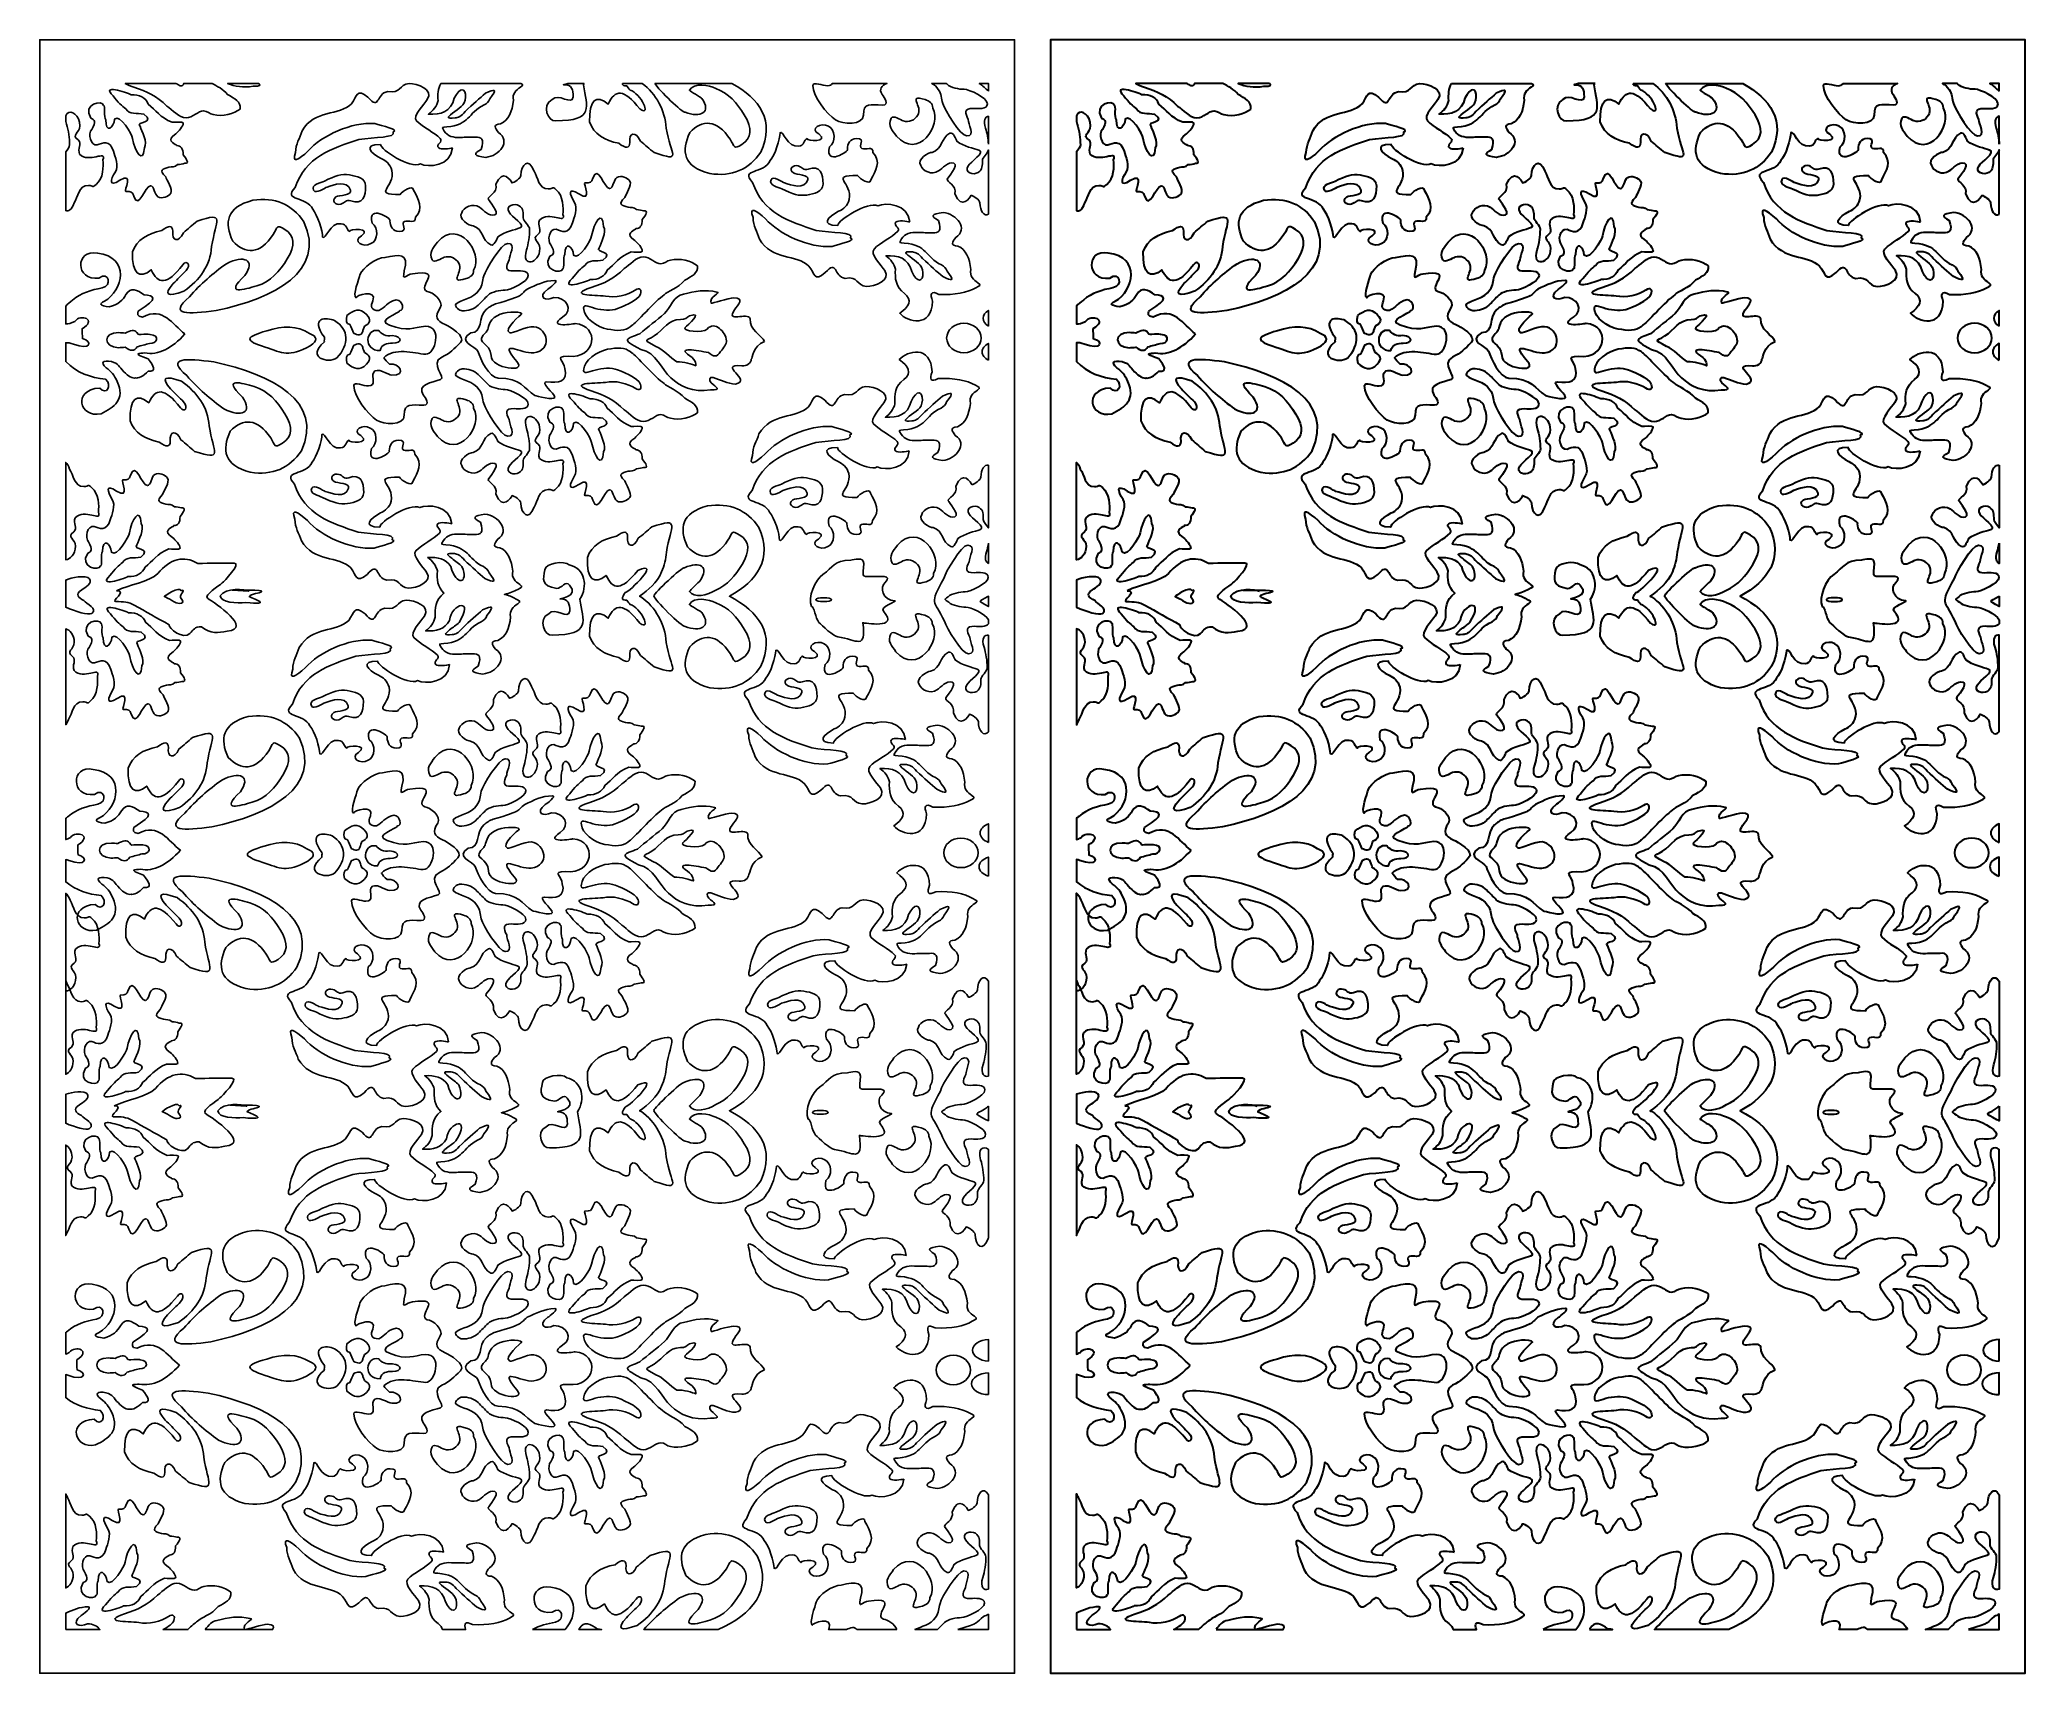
# Model space of a CAD drawing. Header units: centimetres. Extents: x -16.1 to -1.5, y -3 to 9.
import ezdxf

# ---------------------------------------------------------------- set-up
doc = ezdxf.new("R2010")
doc.units = ezdxf.units.CM
doc.header["$MEASUREMENT"] = 0
doc.layers.add('layer 1', color=7, linetype='Continuous')

msp = doc.modelspace()

# ---------------------------------------------------------------- linework, layer by layer
at = {"layer": 'layer 1', "color": 250}
for points, knots in [([(-16.12548, 8.7486), (-16.12548, 8.7486), (-16.12548, 9.00077), (-16.12548, 9.00077), (-16.12548, 9.00077), (-16.12548, 9.00077), (-8.94455, 9.00077), (-8.94455, 9.00077), (-8.94455, 9.00077), (-8.94455, 9.00077), (-8.94455, -3.03333), (-8.94455, -3.03333), (-8.94455, -3.03333), (-8.94455, -3.03333), (-16.12548, -3.03333), (-16.12548, -3.03333), (-16.12548, -3.03333), (-16.12548, -3.03333), (-16.12548, 8.7486), (-16.12548, 8.7486)], [0, 0, 0, 0, 0.16666667, 0.16666667, 0.16666667, 0.16666667, 0.33333333, 0.33333333, 0.33333333, 0.33333333, 0.5, 0.5, 0.5, 0.5, 0.66666667, 0.66666667, 0.66666667, 0.66666667, 1, 1, 1, 1]), ([(-15.12401, 8.30719), (-15.19839, 8.26138), (-15.13792, 8.23422), (-15.11878, 8.22559), (-15.11878, 8.22559), (-15.11794, 8.22391), (-15.11806, 8.22042), (-15.11607, 8.22046), (-15.11607, 8.22046), (-15.08622, 8.22106), (-15.06685, 8.1967), (-15.06878, 8.15369), (-15.06878, 8.15369), (-15.04097, 8.11672), (-15.0206, 8.08583), (-15.05769, 8.09016), (-15.05769, 8.09016), (-15.07251, 8.08527), (-15.09103, 8.08263), (-15.11035, 8.08066), (-15.11035, 8.08066), (-15.13086, 8.05895), (-15.15357, 8.0677), (-15.17336, 8.06199), (-15.17336, 8.06199), (-15.22024, 8.04847), (-15.25081, 8.04187), (-15.19732, 7.9912), (-15.19732, 7.9912), (-15.19034, 7.96515), (-15.14147, 7.89918), (-15.16067, 7.86967), (-15.16067, 7.86967), (-15.17637, 7.8471), (-15.22525, 7.82452), (-15.25492, 7.84362), (-15.25492, 7.84362), (-15.2811, 7.86098), (-15.28284, 7.92523), (-15.30903, 7.92523), (-15.30903, 7.92523), (-15.34917, 7.92523), (-15.39629, 7.73945), (-15.43295, 7.84883), (-15.43295, 7.84883), (-15.44342, 7.88182), (-15.4504, 7.88356), (-15.49054, 7.88356), (-15.49054, 7.88356), (-15.508, 7.88356), (-15.42946, 8.03461), (-15.53592, 7.96515), (-15.53592, 7.96515), (-15.61796, 7.91134), (-15.60749, 7.9669), (-15.56734, 8.02766), (-15.56734, 8.02766), (-15.54116, 8.06759), (-15.57083, 8.14225), (-15.58305, 8.17871), (-15.58305, 8.17871), (-15.60807, 8.2661), (-15.66392, 8.2418), (-15.70174, 8.22559), (-15.70174, 8.22559), (-15.75294, 8.21633), (-15.77213, 8.31009), (-15.74188, 8.34018), (-15.74188, 8.34018), (-15.70997, 8.39725), (-15.71942, 8.40902), (-15.74886, 8.42352), (-15.74886, 8.42352), (-15.81454, 8.52825), (-15.66042, 8.55841), (-15.65461, 8.51727), (-15.65461, 8.51727), (-15.6389, 8.51727), (-15.65636, 8.42872), (-15.6389, 8.41136), (-15.6389, 8.41136), (-15.64114, 8.30585), (-15.57739, 8.35157), (-15.57432, 8.41657), (-15.57432, 8.41657), (-15.53476, 8.45836), (-15.44427, 8.3007), (-15.44167, 8.2742), (-15.44167, 8.2742), (-15.42614, 8.18031), (-15.36213, 8.07336), (-15.35441, 8.20475), (-15.35441, 8.20475), (-15.32822, 8.24469), (-15.3736, 8.32629), (-15.38582, 8.36275), (-15.38582, 8.36275), (-15.42378, 8.40007), (-15.26756, 8.38269), (-15.3579, 8.45303), (-15.3579, 8.45303), (-15.40964, 8.46326), (-15.46354, 8.44445), (-15.49153, 8.49203), (-15.49153, 8.49203), (-15.51892, 8.51177), (-15.54839, 8.54076), (-15.5848, 8.58672), (-15.5848, 8.58672), (-15.67802, 8.67745), (-15.48893, 8.61379), (-15.45215, 8.5954), (-15.45215, 8.5954), (-15.39038, 8.59724), (-15.34387, 8.57289), (-15.32648, 8.52596), (-15.32648, 8.52596), (-15.27063, 8.48457), (-15.23921, 8.42612), (-15.15019, 8.39226), (-15.15019, 8.39226), (-15.13623, 8.39226), (-15.06816, 8.39921), (-15.06816, 8.38706), (-15.06816, 8.38706), (-15.06816, 8.36101), (-15.10132, 8.32803), (-15.12401, 8.30719)], [0, 0, 0, 0, 0.03030303, 0.03030303, 0.03030303, 0.03030303, 0.06060606, 0.06060606, 0.06060606, 0.06060606, 0.09090909, 0.09090909, 0.09090909, 0.09090909, 0.12121212, 0.12121212, 0.12121212, 0.12121212, 0.15151515, 0.15151515, 0.15151515, 0.15151515, 0.18181818, 0.18181818, 0.18181818, 0.18181818, 0.21212121, 0.21212121, 0.21212121, 0.21212121, 0.24242424, 0.24242424, 0.24242424, 0.24242424, 0.27272727, 0.27272727, 0.27272727, 0.27272727, 0.3030303, 0.3030303, 0.3030303, 0.3030303, 0.33333333, 0.33333333, 0.33333333, 0.33333333, 0.36363636, 0.36363636, 0.36363636, 0.36363636, 0.39393939, 0.39393939, 0.39393939, 0.39393939, 0.42424242, 0.42424242, 0.42424242, 0.42424242, 0.45454545, 0.45454545, 0.45454545, 0.45454545, 0.48484848, 0.48484848, 0.48484848, 0.48484848, 0.51515152, 0.51515152, 0.51515152, 0.51515152, 0.54545455, 0.54545455, 0.54545455, 0.54545455, 0.57575758, 0.57575758, 0.57575758, 0.57575758, 0.60606061, 0.60606061, 0.60606061, 0.60606061, 0.63636364, 0.63636364, 0.63636364, 0.63636364, 0.66666667, 0.66666667, 0.66666667, 0.66666667, 0.6969697, 0.6969697, 0.6969697, 0.6969697, 0.72727273, 0.72727273, 0.72727273, 0.72727273, 0.75757576, 0.75757576, 0.75757576, 0.75757576, 0.78787879, 0.78787879, 0.78787879, 0.78787879, 0.81818182, 0.81818182, 0.81818182, 0.81818182, 0.84848485, 0.84848485, 0.84848485, 0.84848485, 0.87878788, 0.87878788, 0.87878788, 0.87878788, 0.90909091, 0.90909091, 0.90909091, 0.90909091, 0.93939394, 0.93939394, 0.93939394, 0.93939394, 1, 1, 1, 1]), ([(-14.64876, 8.49031), (-14.69242, 8.45676), (-14.77854, 8.43061), (-14.84831, 8.45027), (-14.84831, 8.45027), (-14.87346, 8.45027), (-14.89191, 8.47697), (-14.91874, 8.47697), (-14.91874, 8.47697), (-14.95731, 8.47697), (-14.99755, 8.42526), (-15.04618, 8.42526), (-15.04618, 8.42526), (-15.09984, 8.42526), (-15.14847, 8.4853), (-15.18871, 8.51199), (-15.18871, 8.51199), (-15.26245, 8.58351), (-15.33625, 8.62214), (-15.43186, 8.65044), (-15.43186, 8.65044), (-15.46529, 8.66222), (-15.48537, 8.67151), (-15.4954, 8.67889), (-15.4954, 8.67889), (-15.4954, 8.67889), (-15.122, 8.67889), (-15.122, 8.67889), (-15.122, 8.67889), (-15.11711, 8.67616), (-15.11251, 8.67334), (-15.10822, 8.67045), (-15.10822, 8.67045), (-15.08158, 8.65279), (-15.06646, 8.6609), (-15.06503, 8.67889), (-15.06503, 8.67889), (-15.06503, 8.67889), (-14.85527, 8.67889), (-14.85527, 8.67889), (-14.85527, 8.67889), (-14.82032, 8.65968), (-14.77324, 8.6356), (-14.74267, 8.59706), (-14.74267, 8.59706), (-14.6901, 8.56677), (-14.6437, 8.54786), (-14.64876, 8.49031)], [0, 0, 0, 0, 0.07692308, 0.07692308, 0.07692308, 0.07692308, 0.15384615, 0.15384615, 0.15384615, 0.15384615, 0.23076923, 0.23076923, 0.23076923, 0.23076923, 0.30769231, 0.30769231, 0.30769231, 0.30769231, 0.38461538, 0.38461538, 0.38461538, 0.38461538, 0.46153846, 0.46153846, 0.46153846, 0.46153846, 0.53846154, 0.53846154, 0.53846154, 0.53846154, 0.61538462, 0.61538462, 0.61538462, 0.61538462, 0.69230769, 0.69230769, 0.69230769, 0.69230769, 0.76923077, 0.76923077, 0.76923077, 0.76923077, 0.84615385, 0.84615385, 0.84615385, 0.84615385, 1, 1, 1, 1]), ([(-14.51092, 8.67889), (-14.49597, 8.66461), (-14.49827, 8.65778), (-14.55256, 8.65778), (-14.55256, 8.65778), (-14.6264, 8.64665), (-14.68889, 8.65652), (-14.74138, 8.67889), (-14.74138, 8.67889), (-14.74138, 8.67889), (-14.51092, 8.67889), (-14.51092, 8.67889)], [0, 0, 0, 0, 0.25, 0.25, 0.25, 0.25, 0.5, 0.5, 0.5, 0.5, 1, 1, 1, 1]), ([(-13.08563, 8.20346), (-13.10525, 8.19784), (-13.17253, 8.18942), (-13.18654, 8.20346), (-13.18654, 8.20346), (-13.21177, 8.22873), (-13.1501, 8.24839), (-13.17533, 8.27365), (-13.17533, 8.27365), (-13.21737, 8.31576), (-13.30146, 8.35507), (-13.34911, 8.4028), (-13.34911, 8.4028), (-13.38275, 8.43649), (-13.29305, 8.52634), (-13.27063, 8.56003), (-13.27063, 8.56003), (-13.22018, 8.63583), (-13.34631, 8.67795), (-13.40517, 8.67795), (-13.40517, 8.67795), (-13.47967, 8.67196), (-13.46329, 8.60102), (-13.56214, 8.61899), (-13.56214, 8.61899), (-13.64904, 8.60574), (-13.61819, 8.47452), (-13.70789, 8.57687), (-13.70789, 8.57687), (-13.79236, 8.64613), (-13.78556, 8.58405), (-13.82842, 8.52914), (-13.82842, 8.52914), (-13.91812, 8.4393), (-14.10311, 8.48703), (-14.1928, 8.3298), (-14.1928, 8.3298), (-14.20962, 8.27365), (-14.24046, 8.23434), (-14.24046, 8.16977), (-14.24046, 8.16977), (-14.27246, 8.08506), (-14.21974, 8.11536), (-14.14737, 8.18134), (-14.14737, 8.18134), (-14.04967, 8.29322), (-13.8283, 8.39758), (-13.65744, 8.38315), (-13.65744, 8.38315), (-13.60699, 8.3663), (-13.47244, 8.33823), (-13.5229, 8.32138), (-13.5229, 8.32138), (-13.4948, 8.27567), (-13.66205, 8.28597), (-13.77516, 8.26523), (-13.77516, 8.26523), (-13.97418, 8.20065), (-14.17038, 8.13607), (-14.24326, 7.91147), (-14.24326, 7.91147), (-14.34105, 7.80923), (-14.15752, 7.85114), (-14.11432, 7.75143), (-14.11432, 7.75143), (-14.07903, 7.71283), (-14.04117, 7.59071), (-14.04145, 7.54647), (-14.04145, 7.54647), (-14.01819, 7.52057), (-13.98837, 7.65962), (-13.9041, 7.64474), (-13.9041, 7.64474), (-13.86206, 7.64474), (-13.86486, 7.5942), (-13.84244, 7.58859), (-13.84244, 7.58859), (-13.85037, 7.60848), (-13.67286, 7.61737), (-13.75554, 7.5549), (-13.75554, 7.5549), (-13.82562, 7.5212), (-13.74153, 7.46224), (-13.68547, 7.49874), (-13.68547, 7.49874), (-13.63235, 7.5212), (-13.62915, 7.61666), (-13.67706, 7.65036), (-13.67706, 7.65036), (-13.71476, 7.79508), (-13.52959, 7.68296), (-13.54532, 7.6672), (-13.54532, 7.6672), (-13.54532, 7.62789), (-13.5257, 7.58859), (-13.47805, 7.58859), (-13.47805, 7.58859), (-13.40237, 7.58859), (-13.47244, 7.64474), (-13.43881, 7.66158), (-13.43881, 7.66158), (-13.40798, 7.67563), (-13.35472, 7.63913), (-13.35752, 7.69247), (-13.35752, 7.69247), (-13.29404, 7.75892), (-13.33589, 7.82537), (-13.37154, 7.89181), (-13.37154, 7.89181), (-13.37546, 7.93617), (-13.45637, 7.88582), (-13.46964, 7.86093), (-13.46964, 7.86093), (-13.68573, 7.86093), (-13.50594, 7.90866), (-13.53131, 8.03781), (-13.53131, 8.03781), (-13.54532, 8.08554), (-13.57335, 8.108), (-13.60979, 8.12484), (-13.60979, 8.12484), (-13.68827, 8.16416), (-13.74713, 8.22873), (-13.6154, 8.22873), (-13.6154, 8.22873), (-13.61706, 8.19218), (-13.39423, 8.04617), (-13.32108, 8.08554), (-13.32108, 8.08554), (-13.26454, 8.05845), (-13.09584, 8.06791), (-13.08563, 8.20346)], [0, 0, 0, 0, 0.02941176, 0.02941176, 0.02941176, 0.02941176, 0.05882353, 0.05882353, 0.05882353, 0.05882353, 0.08823529, 0.08823529, 0.08823529, 0.08823529, 0.11764706, 0.11764706, 0.11764706, 0.11764706, 0.14705882, 0.14705882, 0.14705882, 0.14705882, 0.17647059, 0.17647059, 0.17647059, 0.17647059, 0.20588235, 0.20588235, 0.20588235, 0.20588235, 0.23529412, 0.23529412, 0.23529412, 0.23529412, 0.26470588, 0.26470588, 0.26470588, 0.26470588, 0.29411765, 0.29411765, 0.29411765, 0.29411765, 0.32352941, 0.32352941, 0.32352941, 0.32352941, 0.35294118, 0.35294118, 0.35294118, 0.35294118, 0.38235294, 0.38235294, 0.38235294, 0.38235294, 0.41176471, 0.41176471, 0.41176471, 0.41176471, 0.44117647, 0.44117647, 0.44117647, 0.44117647, 0.47058824, 0.47058824, 0.47058824, 0.47058824, 0.5, 0.5, 0.5, 0.5, 0.52941176, 0.52941176, 0.52941176, 0.52941176, 0.55882353, 0.55882353, 0.55882353, 0.55882353, 0.58823529, 0.58823529, 0.58823529, 0.58823529, 0.61764706, 0.61764706, 0.61764706, 0.61764706, 0.64705882, 0.64705882, 0.64705882, 0.64705882, 0.67647059, 0.67647059, 0.67647059, 0.67647059, 0.70588235, 0.70588235, 0.70588235, 0.70588235, 0.73529412, 0.73529412, 0.73529412, 0.73529412, 0.76470588, 0.76470588, 0.76470588, 0.76470588, 0.79411765, 0.79411765, 0.79411765, 0.79411765, 0.82352941, 0.82352941, 0.82352941, 0.82352941, 0.85294118, 0.85294118, 0.85294118, 0.85294118, 0.88235294, 0.88235294, 0.88235294, 0.88235294, 0.91176471, 0.91176471, 0.91176471, 0.91176471, 0.94117647, 0.94117647, 0.94117647, 0.94117647, 1, 1, 1, 1]), ([(-13.17181, 8.67889), (-13.19315, 8.64046), (-13.19417, 8.59668), (-13.19115, 8.55184), (-13.19115, 8.55184), (-13.20089, 8.51159), (-13.22606, 8.47905), (-13.26179, 8.45181), (-13.26179, 8.45181), (-13.17122, 8.4485), (-13.09732, 8.468), (-13.07179, 8.56892), (-13.07179, 8.56892), (-13.03069, 8.65676), (-12.98611, 8.64617), (-12.98928, 8.57672), (-12.98928, 8.57672), (-12.99215, 8.51354), (-13.03953, 8.49664), (-13.08557, 8.45867), (-13.08557, 8.45867), (-13.1268, 8.42466), (-13.12817, 8.4205), (-13.06602, 8.42436), (-13.06602, 8.42436), (-13.04432, 8.42571), (-13.02046, 8.43582), (-12.99141, 8.47132), (-12.99141, 8.47132), (-12.93586, 8.52449), (-12.88275, 8.57243), (-12.84211, 8.60632), (-12.84211, 8.60632), (-12.77299, 8.63969), (-12.75106, 8.64018), (-12.81054, 8.5653), (-12.81054, 8.5653), (-12.81746, 8.54394), (-12.83198, 8.52942), (-12.85173, 8.51983), (-12.85173, 8.51983), (-12.97664, 8.45915), (-12.95539, 8.37301), (-13.12759, 8.35844), (-13.12759, 8.35844), (-13.16036, 8.35567), (-13.16847, 8.36216), (-13.14561, 8.32718), (-13.14561, 8.32718), (-13.12146, 8.2902), (-13.07983, 8.27697), (-13.02551, 8.28101), (-13.02551, 8.28101), (-12.98978, 8.28183), (-12.95406, 8.28264), (-12.91833, 8.28345), (-12.91833, 8.28345), (-12.87114, 8.28748), (-12.84721, 8.26713), (-12.87449, 8.19317), (-12.87449, 8.19317), (-12.93757, 8.1561), (-12.92619, 8.14741), (-12.84038, 8.13405), (-12.84038, 8.13405), (-12.73987, 8.14232), (-12.65112, 8.2562), (-12.74665, 8.31761), (-12.74665, 8.31761), (-12.77363, 8.35024), (-12.78872, 8.37905), (-12.73077, 8.38105), (-12.73077, 8.38105), (-12.6708, 8.40667), (-12.64497, 8.47104), (-12.63577, 8.55428), (-12.63577, 8.55428), (-12.64687, 8.60383), (-12.61667, 8.62854), (-12.58349, 8.65147), (-12.58349, 8.65147), (-12.56228, 8.66614), (-12.56603, 8.6704), (-12.58164, 8.67889), (-12.58164, 8.67889), (-12.58164, 8.67889), (-13.17181, 8.67889), (-13.17181, 8.67889)], [0, 0, 0, 0, 0.04347826, 0.04347826, 0.04347826, 0.04347826, 0.08695652, 0.08695652, 0.08695652, 0.08695652, 0.13043478, 0.13043478, 0.13043478, 0.13043478, 0.17391304, 0.17391304, 0.17391304, 0.17391304, 0.2173913, 0.2173913, 0.2173913, 0.2173913, 0.26086957, 0.26086957, 0.26086957, 0.26086957, 0.30434783, 0.30434783, 0.30434783, 0.30434783, 0.34782609, 0.34782609, 0.34782609, 0.34782609, 0.39130435, 0.39130435, 0.39130435, 0.39130435, 0.43478261, 0.43478261, 0.43478261, 0.43478261, 0.47826087, 0.47826087, 0.47826087, 0.47826087, 0.52173913, 0.52173913, 0.52173913, 0.52173913, 0.56521739, 0.56521739, 0.56521739, 0.56521739, 0.60869565, 0.60869565, 0.60869565, 0.60869565, 0.65217391, 0.65217391, 0.65217391, 0.65217391, 0.69565217, 0.69565217, 0.69565217, 0.69565217, 0.73913043, 0.73913043, 0.73913043, 0.73913043, 0.7826087, 0.7826087, 0.7826087, 0.7826087, 0.82608696, 0.82608696, 0.82608696, 0.82608696, 0.86956522, 0.86956522, 0.86956522, 0.86956522, 0.91304348, 0.91304348, 0.91304348, 0.91304348, 1, 1, 1, 1]), ([(-12.11399, 8.67889), (-12.11601, 8.67538), (-12.11813, 8.67192), (-12.12038, 8.6685), (-12.12038, 8.6685), (-12.09692, 8.50576), (-12.0316, 8.40349), (-12.32554, 8.40356), (-12.32554, 8.40356), (-12.37806, 8.39099), (-12.43364, 8.52153), (-12.35027, 8.55926), (-12.35027, 8.55926), (-12.30649, 8.61503), (-12.20384, 8.50827), (-12.19483, 8.5805), (-12.19483, 8.5805), (-12.19483, 8.63357), (-12.20543, 8.66896), (-12.26195, 8.66896), (-12.26195, 8.66896), (-12.27686, 8.66896), (-12.25831, 8.67127), (-12.23457, 8.67889), (-12.23457, 8.67889), (-12.23457, 8.67889), (-12.11399, 8.67889), (-12.11399, 8.67889)], [0, 0, 0, 0, 0.125, 0.125, 0.125, 0.125, 0.25, 0.25, 0.25, 0.25, 0.375, 0.375, 0.375, 0.375, 0.5, 0.5, 0.5, 0.5, 0.625, 0.625, 0.625, 0.625, 0.75, 0.75, 0.75, 0.75, 1, 1, 1, 1]), ([(-11.83216, 8.67889), (-11.83439, 8.66474), (-11.82417, 8.65864), (-11.80148, 8.6606), (-11.80148, 8.6606), (-11.79514, 8.65138), (-11.7868, 8.64085), (-11.77641, 8.62902), (-11.77641, 8.62902), (-11.69981, 8.60809), (-11.61401, 8.42831), (-11.70422, 8.49063), (-11.70422, 8.49063), (-11.82504, 8.64279), (-11.88721, 8.63467), (-11.93759, 8.52701), (-11.93759, 8.52701), (-12.02471, 8.59991), (-12.08087, 8.55909), (-12.07513, 8.39463), (-12.07513, 8.39463), (-12.04363, 8.30543), (-11.96495, 8.25938), (-11.8598, 8.23754), (-11.8598, 8.23754), (-11.80721, 8.1975), (-11.78024, 8.19917), (-11.7789, 8.24252), (-11.7789, 8.24252), (-11.78833, 8.31749), (-11.73399, 8.33036), (-11.70048, 8.25375), (-11.70048, 8.25375), (-11.66646, 8.22549), (-11.63405, 8.19722), (-11.60003, 8.16896), (-11.60003, 8.16896), (-11.38371, 8.09723), (-11.48089, 8.15114), (-11.5107, 8.34917), (-11.5107, 8.34917), (-11.51982, 8.4817), (-11.58398, 8.60113), (-11.68819, 8.67889), (-11.68819, 8.67889), (-11.68819, 8.67889), (-11.83216, 8.67889), (-11.83216, 8.67889)], [0, 0, 0, 0, 0.07692308, 0.07692308, 0.07692308, 0.07692308, 0.15384615, 0.15384615, 0.15384615, 0.15384615, 0.23076923, 0.23076923, 0.23076923, 0.23076923, 0.30769231, 0.30769231, 0.30769231, 0.30769231, 0.38461538, 0.38461538, 0.38461538, 0.38461538, 0.46153846, 0.46153846, 0.46153846, 0.46153846, 0.53846154, 0.53846154, 0.53846154, 0.53846154, 0.61538462, 0.61538462, 0.61538462, 0.61538462, 0.69230769, 0.69230769, 0.69230769, 0.69230769, 0.76923077, 0.76923077, 0.76923077, 0.76923077, 0.84615385, 0.84615385, 0.84615385, 0.84615385, 1, 1, 1, 1]), ([(-11.59547, 8.67889), (-11.56262, 8.62798), (-11.39117, 8.46104), (-11.37156, 8.46609), (-11.37156, 8.46609), (-11.25791, 8.42324), (-11.17491, 8.46488), (-11.24755, 8.56863), (-11.24755, 8.56863), (-11.25739, 8.57802), (-11.3325, 8.61993), (-11.34, 8.62784), (-11.34, 8.62784), (-11.30425, 8.68905), (-11.19401, 8.66565), (-11.14595, 8.64097), (-11.14595, 8.64097), (-11.05241, 8.60816), (-10.98878, 8.53416), (-10.93517, 8.44634), (-10.93517, 8.44634), (-10.874, 8.34543), (-10.88002, 8.27554), (-10.95282, 8.22966), (-10.95282, 8.22966), (-11.01837, 8.18835), (-11.00448, 8.21455), (-11.03962, 8.26748), (-11.03962, 8.26748), (-11.13883, 8.41696), (-11.24446, 8.41338), (-11.33732, 8.31687), (-11.33732, 8.31687), (-11.40138, 8.1784), (-11.38464, 8.0669), (-11.1901, 8.01475), (-11.1901, 8.01475), (-11.02554, 7.98958), (-10.90106, 8.04473), (-10.81309, 8.17301), (-10.81309, 8.17301), (-10.70846, 8.40253), (-10.82093, 8.56627), (-11.0261, 8.67889), (-11.0261, 8.67889), (-11.0261, 8.67889), (-11.59547, 8.67889), (-11.59547, 8.67889)], [0, 0, 0, 0, 0.07692308, 0.07692308, 0.07692308, 0.07692308, 0.15384615, 0.15384615, 0.15384615, 0.15384615, 0.23076923, 0.23076923, 0.23076923, 0.23076923, 0.30769231, 0.30769231, 0.30769231, 0.30769231, 0.38461538, 0.38461538, 0.38461538, 0.38461538, 0.46153846, 0.46153846, 0.46153846, 0.46153846, 0.53846154, 0.53846154, 0.53846154, 0.53846154, 0.61538462, 0.61538462, 0.61538462, 0.61538462, 0.69230769, 0.69230769, 0.69230769, 0.69230769, 0.76923077, 0.76923077, 0.76923077, 0.76923077, 0.84615385, 0.84615385, 0.84615385, 0.84615385, 1, 1, 1, 1]), ([(-10.28929, 8.67889), (-10.29325, 8.66847), (-10.30266, 8.66157), (-10.32298, 8.66157), (-10.32298, 8.66157), (-10.35567, 8.66157), (-10.42997, 8.69408), (-10.42997, 8.66452), (-10.42997, 8.66452), (-10.42997, 8.58175), (-10.32595, 8.45167), (-10.26354, 8.41029), (-10.26354, 8.41029), (-10.21303, 8.37777), (-10.05849, 8.36595), (-10.05849, 8.44576), (-10.05849, 8.44576), (-10.05849, 8.54036), (-10.00797, 8.51967), (-9.91584, 8.51967), (-9.91584, 8.51967), (-9.86532, 8.51967), (-9.90396, 8.57583), (-9.91881, 8.59653), (-9.91881, 8.59653), (-9.94748, 8.63847), (-9.92351, 8.66232), (-9.88547, 8.67889), (-9.88547, 8.67889), (-9.88547, 8.67889), (-10.28929, 8.67889), (-10.28929, 8.67889)], [0, 0, 0, 0, 0.11111111, 0.11111111, 0.11111111, 0.11111111, 0.22222222, 0.22222222, 0.22222222, 0.22222222, 0.33333333, 0.33333333, 0.33333333, 0.33333333, 0.44444444, 0.44444444, 0.44444444, 0.44444444, 0.55555556, 0.55555556, 0.55555556, 0.55555556, 0.66666667, 0.66666667, 0.66666667, 0.66666667, 0.77777778, 0.77777778, 0.77777778, 0.77777778, 1, 1, 1, 1]), ([(-9.14516, 8.5286), (-9.14516, 8.48473), (-9.21683, 8.49432), (-9.24853, 8.49432), (-9.24853, 8.49432), (-9.31929, 8.49892), (-9.30918, 8.45869), (-9.28574, 8.41344), (-9.28574, 8.41344), (-9.28849, 8.38053), (-9.23061, 8.29142), (-9.29676, 8.29142), (-9.29676, 8.29142), (-9.34215, 8.29142), (-9.46102, 8.48366), (-9.47317, 8.53134), (-9.47317, 8.53134), (-9.48557, 8.56972), (-9.48006, 8.59852), (-9.50625, 8.63416), (-9.50625, 8.63416), (-9.51866, 8.65395), (-9.53579, 8.66797), (-9.55469, 8.67889), (-9.55469, 8.67889), (-9.55469, 8.67889), (-9.44773, 8.67889), (-9.44773, 8.67889), (-9.44773, 8.67889), (-9.44565, 8.67678), (-9.44356, 8.67466), (-9.44147, 8.67255), (-9.44147, 8.67255), (-9.41529, 8.6465), (-9.35327, 8.63553), (-9.31468, 8.63553), (-9.31468, 8.63553), (-9.28005, 8.63553), (-9.14516, 8.57356), (-9.14516, 8.5286)], [0, 0, 0, 0, 0.09090909, 0.09090909, 0.09090909, 0.09090909, 0.18181818, 0.18181818, 0.18181818, 0.18181818, 0.27272727, 0.27272727, 0.27272727, 0.27272727, 0.36363636, 0.36363636, 0.36363636, 0.36363636, 0.45454545, 0.45454545, 0.45454545, 0.45454545, 0.54545455, 0.54545455, 0.54545455, 0.54545455, 0.63636364, 0.63636364, 0.63636364, 0.63636364, 0.72727273, 0.72727273, 0.72727273, 0.72727273, 0.81818182, 0.81818182, 0.81818182, 0.81818182, 1, 1, 1, 1]), ([(-9.13662, 8.62229), (-9.15877, 8.64148), (-9.17869, 8.6618), (-9.20473, 8.67889), (-9.20473, 8.67889), (-9.20473, 8.67889), (-9.13662, 8.67889), (-9.13662, 8.67889), (-9.13662, 8.67889), (-9.13662, 8.67889), (-9.13662, 8.62229), (-9.13662, 8.62229)], [0, 0, 0, 0, 0.25, 0.25, 0.25, 0.25, 0.5, 0.5, 0.5, 0.5, 1, 1, 1, 1]), ([(-15.83159, 8.15716), (-15.76244, 8.08713), (-15.63151, 8.1919), (-15.66004, 8.11627), (-15.66004, 8.11627), (-15.65486, 8.071), (-15.65588, 7.97736), (-15.71008, 7.93495), (-15.71008, 7.93495), (-15.74046, 7.90474), (-15.72795, 7.92784), (-15.76726, 7.92784), (-15.76726, 7.92784), (-15.84053, 7.92784), (-15.84231, 7.84252), (-15.87269, 7.79807), (-15.87269, 7.79807), (-15.89094, 7.74609), (-15.91426, 7.73271), (-15.93341, 7.74197), (-15.93341, 7.74197), (-15.93341, 7.74197), (-15.93341, 8.17499), (-15.93341, 8.17499), (-15.93341, 8.17499), (-15.92032, 8.19188), (-15.90486, 8.21007), (-15.90486, 8.22648), (-15.90486, 8.22648), (-15.90486, 8.2727), (-15.91379, 8.33492), (-15.92809, 8.37758), (-15.92809, 8.37758), (-15.93043, 8.38534), (-15.93218, 8.39255), (-15.93341, 8.39922), (-15.93341, 8.39922), (-15.93341, 8.39922), (-15.93341, 8.44044), (-15.93341, 8.44044), (-15.93341, 8.44044), (-15.93132, 8.44806), (-15.92789, 8.4539), (-15.9235, 8.45807), (-15.9235, 8.45807), (-15.89569, 8.48452), (-15.8298, 8.44392), (-15.8298, 8.36691), (-15.8298, 8.36691), (-15.8298, 8.31003), (-15.89771, 8.29936), (-15.84231, 8.26204), (-15.84231, 8.26204), (-15.81019, 8.2318), (-15.85012, 8.1992), (-15.83159, 8.15716)], [0, 0, 0, 0, 0.06666667, 0.06666667, 0.06666667, 0.06666667, 0.13333333, 0.13333333, 0.13333333, 0.13333333, 0.2, 0.2, 0.2, 0.2, 0.26666667, 0.26666667, 0.26666667, 0.26666667, 0.33333333, 0.33333333, 0.33333333, 0.33333333, 0.4, 0.4, 0.4, 0.4, 0.46666667, 0.46666667, 0.46666667, 0.46666667, 0.53333333, 0.53333333, 0.53333333, 0.53333333, 0.6, 0.6, 0.6, 0.6, 0.66666667, 0.66666667, 0.66666667, 0.66666667, 0.73333333, 0.73333333, 0.73333333, 0.73333333, 0.8, 0.8, 0.8, 0.8, 0.86666667, 0.86666667, 0.86666667, 0.86666667, 1, 1, 1, 1]), ([(-9.60336, 8.55951), (-9.57328, 8.55022), (-9.54772, 8.5329), (-9.54772, 8.49757), (-9.54772, 8.49757), (-9.47498, 8.36766), (-9.66046, 8.11393), (-9.81504, 8.29009), (-9.81504, 8.29009), (-9.84588, 8.33539), (-9.88113, 8.36607), (-9.85323, 8.42159), (-9.85323, 8.42159), (-9.84001, 8.44935), (-9.78273, 8.40844), (-9.7651, 8.4026), (-9.7651, 8.4026), (-9.71957, 8.38799), (-9.68138, 8.40844), (-9.65788, 8.44497), (-9.65788, 8.44497), (-9.61532, 8.50847), (-9.74217, 8.6024), (-9.60336, 8.55951)], [0, 0, 0, 0, 0.14285714, 0.14285714, 0.14285714, 0.14285714, 0.28571429, 0.28571429, 0.28571429, 0.28571429, 0.42857143, 0.42857143, 0.42857143, 0.42857143, 0.57142857, 0.57142857, 0.57142857, 0.57142857, 0.71428571, 0.71428571, 0.71428571, 0.71428571, 1, 1, 1, 1]), ([(-9.71641, 7.65806), (-9.73603, 7.66367), (-9.8033, 7.67209), (-9.81732, 7.65806), (-9.81732, 7.65806), (-9.84254, 7.63279), (-9.78088, 7.61313), (-9.80611, 7.58787), (-9.80611, 7.58787), (-9.84815, 7.54575), (-9.93224, 7.50644), (-9.97989, 7.45871), (-9.97989, 7.45871), (-10.01353, 7.42502), (-9.92383, 7.33517), (-9.90141, 7.30148), (-9.90141, 7.30148), (-9.85095, 7.22567), (-9.97709, 7.18356), (-10.03595, 7.18356), (-10.03595, 7.18356), (-10.11045, 7.18955), (-10.09406, 7.2605), (-10.19291, 7.24253), (-10.19291, 7.24253), (-10.27982, 7.25578), (-10.24897, 7.38699), (-10.33867, 7.28464), (-10.33867, 7.28464), (-10.42313, 7.21539), (-10.41634, 7.27746), (-10.4592, 7.33237), (-10.4592, 7.33237), (-10.54889, 7.42221), (-10.73389, 7.37448), (-10.82358, 7.53171), (-10.82358, 7.53171), (-10.8404, 7.58787), (-10.87123, 7.62717), (-10.87123, 7.69174), (-10.87123, 7.69174), (-10.90323, 7.77646), (-10.85052, 7.74616), (-10.77814, 7.68018), (-10.77814, 7.68018), (-10.68045, 7.56829), (-10.45908, 7.46393), (-10.28822, 7.47837), (-10.28822, 7.47837), (-10.23776, 7.49521), (-10.10322, 7.52329), (-10.15367, 7.54013), (-10.15367, 7.54013), (-10.12558, 7.58585), (-10.29283, 7.57555), (-10.40594, 7.59628), (-10.40594, 7.59628), (-10.60495, 7.66086), (-10.80116, 7.72544), (-10.87404, 7.95005), (-10.87404, 7.95005), (-10.97183, 8.05228), (-10.7883, 8.01038), (-10.7451, 8.11009), (-10.7451, 8.11009), (-10.7098, 8.14867), (-10.67195, 8.2708), (-10.67222, 8.31504), (-10.67222, 8.31504), (-10.64896, 8.34094), (-10.61915, 8.20189), (-10.53488, 8.21677), (-10.53488, 8.21677), (-10.49283, 8.21677), (-10.49564, 8.26732), (-10.47321, 8.27293), (-10.47321, 8.27293), (-10.48115, 8.25304), (-10.30363, 8.24414), (-10.38632, 8.30662), (-10.38632, 8.30662), (-10.45639, 8.34031), (-10.3723, 8.39927), (-10.31624, 8.36277), (-10.31624, 8.36277), (-10.26313, 8.34031), (-10.25992, 8.24485), (-10.30784, 8.21116), (-10.30784, 8.21116), (-10.34554, 8.06642), (-10.16037, 8.17856), (-10.1761, 8.19431), (-10.1761, 8.19431), (-10.1761, 8.23362), (-10.15648, 8.27293), (-10.10883, 8.27293), (-10.10883, 8.27293), (-10.03315, 8.27293), (-10.10322, 8.21677), (-10.06958, 8.19993), (-10.06958, 8.19993), (-10.03875, 8.18589), (-9.9855, 8.22239), (-9.9883, 8.16904), (-9.9883, 8.16904), (-9.92481, 8.10259), (-9.96666, 8.03614), (-10.00231, 7.9697), (-10.00231, 7.9697), (-10.00624, 7.92534), (-10.08715, 7.97569), (-10.10042, 8.00059), (-10.10042, 8.00059), (-10.3165, 8.00058), (-10.13672, 7.95286), (-10.16208, 7.8237), (-10.16208, 7.8237), (-10.1761, 7.77597), (-10.20413, 7.75352), (-10.24056, 7.73667), (-10.24056, 7.73667), (-10.31905, 7.69736), (-10.37791, 7.63279), (-10.24617, 7.63279), (-10.24617, 7.63279), (-10.24783, 7.66933), (-10.02501, 7.81534), (-9.95186, 7.77597), (-9.95186, 7.77597), (-9.89531, 7.80306), (-9.72662, 7.7936), (-9.71641, 7.65806)], [0, 0, 0, 0, 0.02941176, 0.02941176, 0.02941176, 0.02941176, 0.05882353, 0.05882353, 0.05882353, 0.05882353, 0.08823529, 0.08823529, 0.08823529, 0.08823529, 0.11764706, 0.11764706, 0.11764706, 0.11764706, 0.14705882, 0.14705882, 0.14705882, 0.14705882, 0.17647059, 0.17647059, 0.17647059, 0.17647059, 0.20588235, 0.20588235, 0.20588235, 0.20588235, 0.23529412, 0.23529412, 0.23529412, 0.23529412, 0.26470588, 0.26470588, 0.26470588, 0.26470588, 0.29411765, 0.29411765, 0.29411765, 0.29411765, 0.32352941, 0.32352941, 0.32352941, 0.32352941, 0.35294118, 0.35294118, 0.35294118, 0.35294118, 0.38235294, 0.38235294, 0.38235294, 0.38235294, 0.41176471, 0.41176471, 0.41176471, 0.41176471, 0.44117647, 0.44117647, 0.44117647, 0.44117647, 0.47058824, 0.47058824, 0.47058824, 0.47058824, 0.5, 0.5, 0.5, 0.5, 0.52941176, 0.52941176, 0.52941176, 0.52941176, 0.55882353, 0.55882353, 0.55882353, 0.55882353, 0.58823529, 0.58823529, 0.58823529, 0.58823529, 0.61764706, 0.61764706, 0.61764706, 0.61764706, 0.64705882, 0.64705882, 0.64705882, 0.64705882, 0.67647059, 0.67647059, 0.67647059, 0.67647059, 0.70588235, 0.70588235, 0.70588235, 0.70588235, 0.73529412, 0.73529412, 0.73529412, 0.73529412, 0.76470588, 0.76470588, 0.76470588, 0.76470588, 0.79411765, 0.79411765, 0.79411765, 0.79411765, 0.82352941, 0.82352941, 0.82352941, 0.82352941, 0.85294118, 0.85294118, 0.85294118, 0.85294118, 0.88235294, 0.88235294, 0.88235294, 0.88235294, 0.91176471, 0.91176471, 0.91176471, 0.91176471, 0.94117647, 0.94117647, 0.94117647, 0.94117647, 1, 1, 1, 1]), ([(-9.13662, 8.2301), (-9.13957, 8.27022), (-9.14745, 8.31525), (-9.15857, 8.34844), (-9.15857, 8.34844), (-9.17631, 8.40729), (-9.16041, 8.43419), (-9.13662, 8.43678), (-9.13662, 8.43678), (-9.13662, 8.43678), (-9.13662, 8.2301), (-9.13662, 8.2301)], [0, 0, 0, 0, 0.25, 0.25, 0.25, 0.25, 0.5, 0.5, 0.5, 0.5, 1, 1, 1, 1]), ([(-9.13662, 7.71538), (-9.1682, 7.6942), (-9.19967, 7.7401), (-9.19967, 7.79916), (-9.19967, 7.79916), (-9.19967, 7.81871), (-9.24971, 7.85427), (-9.26579, 7.85427), (-9.26579, 7.85427), (-9.26954, 7.84067), (-9.33693, 7.74081), (-9.38374, 7.86493), (-9.38374, 7.86493), (-9.3711, 7.93219), (-9.44324, 7.95138), (-9.44092, 7.97337), (-9.44092, 7.97337), (-9.43913, 7.98047), (-9.35157, 8.07825), (-9.39267, 8.09069), (-9.39267, 8.09069), (-9.43556, 8.10491), (-9.47487, 8.05336), (-9.50525, 8.03381), (-9.50525, 8.03381), (-9.5535, 7.99871), (-9.62378, 8.03573), (-9.6357, 8.07469), (-9.6357, 8.07469), (-9.66803, 8.1162), (-9.57664, 8.17469), (-9.55171, 8.17068), (-9.55171, 8.17068), (-9.47308, 8.19557), (-9.48917, 8.27733), (-9.42126, 8.31111), (-9.42126, 8.31111), (-9.39446, 8.32355), (-9.37837, 8.26667), (-9.36944, 8.25245), (-9.36944, 8.25245), (-9.32154, 8.21511), (-9.24029, 8.19912), (-9.20861, 8.18668), (-9.20861, 8.18668), (-9.15324, 8.1713), (-9.27296, 8.10137), (-9.28545, 8.07114), (-9.28545, 8.07114), (-9.3194, 8.02137), (-9.24613, 8.00003), (-9.21218, 8.02314), (-9.21218, 8.02314), (-9.18002, 8.04447), (-9.1818, 8.07469), (-9.1818, 8.11202), (-9.1818, 8.11202), (-9.1818, 8.13284), (-9.14408, 8.16232), (-9.13662, 8.18875), (-9.13662, 8.18875), (-9.13662, 8.18875), (-9.13662, 7.71538), (-9.13662, 7.71538)], [0, 0, 0, 0, 0.05882353, 0.05882353, 0.05882353, 0.05882353, 0.11764706, 0.11764706, 0.11764706, 0.11764706, 0.17647059, 0.17647059, 0.17647059, 0.17647059, 0.23529412, 0.23529412, 0.23529412, 0.23529412, 0.29411765, 0.29411765, 0.29411765, 0.29411765, 0.35294118, 0.35294118, 0.35294118, 0.35294118, 0.41176471, 0.41176471, 0.41176471, 0.41176471, 0.47058824, 0.47058824, 0.47058824, 0.47058824, 0.52941176, 0.52941176, 0.52941176, 0.52941176, 0.58823529, 0.58823529, 0.58823529, 0.58823529, 0.64705882, 0.64705882, 0.64705882, 0.64705882, 0.70588235, 0.70588235, 0.70588235, 0.70588235, 0.76470588, 0.76470588, 0.76470588, 0.76470588, 0.82352941, 0.82352941, 0.82352941, 0.82352941, 0.88235294, 0.88235294, 0.88235294, 0.88235294, 1, 1, 1, 1]), ([(-12.44339, 7.67235), (-12.37424, 7.74237), (-12.24331, 7.6376), (-12.27184, 7.71323), (-12.27184, 7.71323), (-12.26666, 7.75849), (-12.26768, 7.85215), (-12.32188, 7.89454), (-12.32188, 7.89454), (-12.35225, 7.92476), (-12.33975, 7.90165), (-12.37906, 7.90165), (-12.37906, 7.90165), (-12.45233, 7.90165), (-12.45411, 7.98698), (-12.48449, 8.03142), (-12.48449, 8.03142), (-12.52201, 8.13829), (-12.58099, 8.08206), (-12.58099, 8.0012), (-12.58099, 8.0012), (-12.58099, 7.98165), (-12.63103, 7.9461), (-12.64711, 7.9461), (-12.64711, 7.9461), (-12.65086, 7.95969), (-12.71825, 8.05956), (-12.76505, 7.93543), (-12.76505, 7.93543), (-12.75242, 7.86817), (-12.82455, 7.84899), (-12.82224, 7.827), (-12.82224, 7.827), (-12.82045, 7.81988), (-12.73289, 7.72212), (-12.77399, 7.70967), (-12.77399, 7.70967), (-12.81688, 7.69545), (-12.85619, 7.747), (-12.88657, 7.76656), (-12.88657, 7.76656), (-12.93482, 7.80166), (-13.0051, 7.76463), (-13.01702, 7.72567), (-13.01702, 7.72567), (-13.04935, 7.68415), (-12.95796, 7.62568), (-12.93303, 7.62968), (-12.93303, 7.62968), (-12.8544, 7.60479), (-12.87048, 7.52302), (-12.80258, 7.48925), (-12.80258, 7.48925), (-12.77578, 7.4768), (-12.75969, 7.53369), (-12.75076, 7.54791), (-12.75076, 7.54791), (-12.70286, 7.58525), (-12.62161, 7.60125), (-12.58993, 7.61369), (-12.58993, 7.61369), (-12.53456, 7.62907), (-12.65428, 7.69899), (-12.66677, 7.72923), (-12.66677, 7.72923), (-12.70072, 7.779), (-12.62745, 7.80033), (-12.5935, 7.77722), (-12.5935, 7.77722), (-12.56133, 7.75589), (-12.56312, 7.72567), (-12.56312, 7.68835), (-12.56312, 7.68835), (-12.56312, 7.66523), (-12.51666, 7.63146), (-12.51666, 7.60302), (-12.51666, 7.60302), (-12.51666, 7.5568), (-12.52559, 7.49459), (-12.53989, 7.45192), (-12.53989, 7.45192), (-12.58099, 7.3156), (-12.4416, 7.35058), (-12.4416, 7.46259), (-12.4416, 7.46259), (-12.4416, 7.51947), (-12.50951, 7.53014), (-12.45411, 7.56747), (-12.45411, 7.56747), (-12.42198, 7.5977), (-12.46192, 7.6303), (-12.44339, 7.67235)], [0, 0, 0, 0, 0.04166667, 0.04166667, 0.04166667, 0.04166667, 0.08333333, 0.08333333, 0.08333333, 0.08333333, 0.125, 0.125, 0.125, 0.125, 0.16666667, 0.16666667, 0.16666667, 0.16666667, 0.20833333, 0.20833333, 0.20833333, 0.20833333, 0.25, 0.25, 0.25, 0.25, 0.29166667, 0.29166667, 0.29166667, 0.29166667, 0.33333333, 0.33333333, 0.33333333, 0.33333333, 0.375, 0.375, 0.375, 0.375, 0.41666667, 0.41666667, 0.41666667, 0.41666667, 0.45833333, 0.45833333, 0.45833333, 0.45833333, 0.5, 0.5, 0.5, 0.5, 0.54166667, 0.54166667, 0.54166667, 0.54166667, 0.58333333, 0.58333333, 0.58333333, 0.58333333, 0.625, 0.625, 0.625, 0.625, 0.66666667, 0.66666667, 0.66666667, 0.66666667, 0.70833333, 0.70833333, 0.70833333, 0.70833333, 0.75, 0.75, 0.75, 0.75, 0.79166667, 0.79166667, 0.79166667, 0.79166667, 0.83333333, 0.83333333, 0.83333333, 0.83333333, 0.875, 0.875, 0.875, 0.875, 0.91666667, 0.91666667, 0.91666667, 0.91666667, 1, 1, 1, 1]), ([(-11.7424, 7.52231), (-11.81678, 7.56811), (-11.75631, 7.59528), (-11.73717, 7.60391), (-11.73717, 7.60391), (-11.73633, 7.60558), (-11.73645, 7.60907), (-11.73446, 7.60903), (-11.73446, 7.60903), (-11.70461, 7.60844), (-11.68525, 7.6328), (-11.68717, 7.67581), (-11.68717, 7.67581), (-11.65936, 7.71277), (-11.63899, 7.74367), (-11.67608, 7.73933), (-11.67608, 7.73933), (-11.6909, 7.74423), (-11.70942, 7.74687), (-11.72874, 7.74884), (-11.72874, 7.74884), (-11.74925, 7.77054), (-11.77196, 7.76179), (-11.79175, 7.76751), (-11.79175, 7.76751), (-11.83863, 7.78103), (-11.8692, 7.78762), (-11.81571, 7.83829), (-11.81571, 7.83829), (-11.80873, 7.86434), (-11.75986, 7.93032), (-11.77906, 7.95984), (-11.77906, 7.95984), (-11.79476, 7.9824), (-11.84364, 8.00497), (-11.87331, 7.98588), (-11.87331, 7.98588), (-11.89949, 7.96851), (-11.90123, 7.90427), (-11.92742, 7.90427), (-11.92742, 7.90427), (-11.96756, 7.90427), (-12.01468, 8.09004), (-12.05134, 7.98067), (-12.05134, 7.98067), (-12.06181, 7.94768), (-12.06879, 7.94594), (-12.10894, 7.94594), (-12.10894, 7.94594), (-12.12639, 7.94594), (-12.04785, 7.79489), (-12.15432, 7.86434), (-12.15432, 7.86434), (-12.23635, 7.91816), (-12.22588, 7.8626), (-12.18573, 7.80183), (-12.18573, 7.80183), (-12.15955, 7.76191), (-12.18922, 7.68725), (-12.20144, 7.65078), (-12.20144, 7.65078), (-12.22646, 7.5634), (-12.28231, 7.58771), (-12.32013, 7.60391), (-12.32013, 7.60391), (-12.37133, 7.61316), (-12.39052, 7.51941), (-12.36027, 7.48932), (-12.36027, 7.48932), (-12.32836, 7.43225), (-12.33781, 7.42048), (-12.36725, 7.40598), (-12.36725, 7.40598), (-12.43293, 7.30124), (-12.27881, 7.27108), (-12.273, 7.31222), (-12.273, 7.31222), (-12.25729, 7.31222), (-12.27475, 7.40077), (-12.25729, 7.41813), (-12.25729, 7.41813), (-12.25953, 7.52365), (-12.19578, 7.47793), (-12.19272, 7.41292), (-12.19272, 7.41292), (-12.15316, 7.37114), (-12.06266, 7.52879), (-12.06006, 7.5553), (-12.06006, 7.5553), (-12.04453, 7.64919), (-11.98053, 7.75614), (-11.9728, 7.62474), (-11.9728, 7.62474), (-11.94661, 7.58481), (-11.99199, 7.50321), (-12.00421, 7.46675), (-12.00421, 7.46675), (-12.04217, 7.42944), (-11.88595, 7.44681), (-11.97629, 7.37646), (-11.97629, 7.37646), (-12.02803, 7.36624), (-12.08193, 7.38505), (-12.10992, 7.33748), (-12.10992, 7.33748), (-12.13732, 7.31772), (-12.16678, 7.28874), (-12.20319, 7.24278), (-12.20319, 7.24278), (-12.29641, 7.15204), (-12.10732, 7.2157), (-12.07054, 7.23409), (-12.07054, 7.23409), (-12.00877, 7.23226), (-11.96226, 7.25661), (-11.94487, 7.30355), (-11.94487, 7.30355), (-11.88902, 7.34492), (-11.8576, 7.40337), (-11.76859, 7.43723), (-11.76859, 7.43723), (-11.75462, 7.43723), (-11.68655, 7.43029), (-11.68655, 7.44244), (-11.68655, 7.44244), (-11.68655, 7.46848), (-11.71972, 7.50148), (-11.7424, 7.52231)], [0, 0, 0, 0, 0.03030303, 0.03030303, 0.03030303, 0.03030303, 0.06060606, 0.06060606, 0.06060606, 0.06060606, 0.09090909, 0.09090909, 0.09090909, 0.09090909, 0.12121212, 0.12121212, 0.12121212, 0.12121212, 0.15151515, 0.15151515, 0.15151515, 0.15151515, 0.18181818, 0.18181818, 0.18181818, 0.18181818, 0.21212121, 0.21212121, 0.21212121, 0.21212121, 0.24242424, 0.24242424, 0.24242424, 0.24242424, 0.27272727, 0.27272727, 0.27272727, 0.27272727, 0.3030303, 0.3030303, 0.3030303, 0.3030303, 0.33333333, 0.33333333, 0.33333333, 0.33333333, 0.36363636, 0.36363636, 0.36363636, 0.36363636, 0.39393939, 0.39393939, 0.39393939, 0.39393939, 0.42424242, 0.42424242, 0.42424242, 0.42424242, 0.45454545, 0.45454545, 0.45454545, 0.45454545, 0.48484848, 0.48484848, 0.48484848, 0.48484848, 0.51515152, 0.51515152, 0.51515152, 0.51515152, 0.54545455, 0.54545455, 0.54545455, 0.54545455, 0.57575758, 0.57575758, 0.57575758, 0.57575758, 0.60606061, 0.60606061, 0.60606061, 0.60606061, 0.63636364, 0.63636364, 0.63636364, 0.63636364, 0.66666667, 0.66666667, 0.66666667, 0.66666667, 0.6969697, 0.6969697, 0.6969697, 0.6969697, 0.72727273, 0.72727273, 0.72727273, 0.72727273, 0.75757576, 0.75757576, 0.75757576, 0.75757576, 0.78787879, 0.78787879, 0.78787879, 0.78787879, 0.81818182, 0.81818182, 0.81818182, 0.81818182, 0.84848485, 0.84848485, 0.84848485, 0.84848485, 0.87878788, 0.87878788, 0.87878788, 0.87878788, 0.90909091, 0.90909091, 0.90909091, 0.90909091, 0.93939394, 0.93939394, 0.93939394, 0.93939394, 1, 1, 1, 1]), ([(-10.47436, 7.85676), (-10.53161, 7.84698), (-10.58165, 7.86384), (-10.65846, 7.90231), (-10.65846, 7.90231), (-10.68613, 7.91545), (-10.75894, 7.92711), (-10.73855, 7.96941), (-10.73855, 7.96941), (-10.72253, 8.0015), (-10.65555, 7.95045), (-10.63953, 7.94607), (-10.63953, 7.94607), (-10.58856, 7.93002), (-10.49246, 7.89211), (-10.4677, 7.96941), (-10.4677, 7.96941), (-10.4546, 8.00879), (-10.5507, 8.00442), (-10.574, 8.019), (-10.574, 8.019), (-10.61477, 8.04672), (-10.57546, 8.08318), (-10.5376, 8.07151), (-10.5376, 8.07151), (-10.50847, 8.06276), (-10.50119, 8.03505), (-10.46479, 8.04672), (-10.46479, 8.04672), (-10.37583, 8.07976), (-10.35485, 8.01471), (-10.35554, 7.9374), (-10.35554, 7.9374), (-10.35605, 7.8798), (-10.42214, 7.86568), (-10.47436, 7.85676)], [0, 0, 0, 0, 0.1, 0.1, 0.1, 0.1, 0.2, 0.2, 0.2, 0.2, 0.3, 0.3, 0.3, 0.3, 0.4, 0.4, 0.4, 0.4, 0.5, 0.5, 0.5, 0.5, 0.6, 0.6, 0.6, 0.6, 0.7, 0.7, 0.7, 0.7, 0.8, 0.8, 0.8, 0.8, 1, 1, 1, 1]), ([(-13.84358, 8.00475), (-13.90083, 8.01453), (-13.95087, 7.99767), (-14.02768, 7.9592), (-14.02768, 7.9592), (-14.05535, 7.94607), (-14.12816, 7.9344), (-14.10777, 7.89211), (-14.10777, 7.89211), (-14.09176, 7.86001), (-14.02477, 7.91106), (-14.00875, 7.91544), (-14.00875, 7.91544), (-13.95779, 7.93148), (-13.86168, 7.96941), (-13.83692, 7.89211), (-13.83692, 7.89211), (-13.82382, 7.85272), (-13.91993, 7.8571), (-13.94322, 7.84251), (-13.94322, 7.84251), (-13.984, 7.8148), (-13.94468, 7.77833), (-13.90682, 7.79), (-13.90682, 7.79), (-13.8777, 7.79875), (-13.87042, 7.82647), (-13.83401, 7.8148), (-13.83401, 7.8148), (-13.74505, 7.78175), (-13.72408, 7.8468), (-13.72477, 7.92412), (-13.72477, 7.92412), (-13.72527, 7.98171), (-13.79136, 7.99583), (-13.84358, 8.00475)], [0, 0, 0, 0, 0.1, 0.1, 0.1, 0.1, 0.2, 0.2, 0.2, 0.2, 0.3, 0.3, 0.3, 0.3, 0.4, 0.4, 0.4, 0.4, 0.5, 0.5, 0.5, 0.5, 0.6, 0.6, 0.6, 0.6, 0.7, 0.7, 0.7, 0.7, 0.8, 0.8, 0.8, 0.8, 1, 1, 1, 1]), ([(-14.82581, 7.0053), (-14.39482, 7.09656), (-14.01328, 7.29526), (-14.1795, 7.65988), (-14.1795, 7.65988), (-14.26747, 7.78816), (-14.39195, 7.84331), (-14.55651, 7.81813), (-14.55651, 7.81813), (-14.75104, 7.76599), (-14.76779, 7.65449), (-14.70373, 7.51602), (-14.70373, 7.51602), (-14.61087, 7.41951), (-14.50524, 7.41593), (-14.40603, 7.5654), (-14.40603, 7.5654), (-14.37089, 7.61834), (-14.38478, 7.64453), (-14.31922, 7.60323), (-14.31922, 7.60323), (-14.24643, 7.55735), (-14.24041, 7.48745), (-14.30158, 7.38654), (-14.30158, 7.38654), (-14.35795, 7.2942), (-14.4254, 7.21712), (-14.52706, 7.18716), (-14.52706, 7.18716), (-14.61686, 7.16071), (-14.7722, 7.11321), (-14.61396, 7.26425), (-14.61396, 7.26425), (-14.5338, 7.37874), (-14.61985, 7.41761), (-14.75078, 7.35076), (-14.75078, 7.35076), (-14.84742, 7.28075), (-14.94252, 7.20101), (-15.02329, 7.106), (-15.02329, 7.106), (-15.18576, 6.97013), (-15.02861, 6.97749), (-14.82581, 7.0053)], [0, 0, 0, 0, 0.08333333, 0.08333333, 0.08333333, 0.08333333, 0.16666667, 0.16666667, 0.16666667, 0.16666667, 0.25, 0.25, 0.25, 0.25, 0.33333333, 0.33333333, 0.33333333, 0.33333333, 0.41666667, 0.41666667, 0.41666667, 0.41666667, 0.5, 0.5, 0.5, 0.5, 0.58333333, 0.58333333, 0.58333333, 0.58333333, 0.66666667, 0.66666667, 0.66666667, 0.66666667, 0.75, 0.75, 0.75, 0.75, 0.83333333, 0.83333333, 0.83333333, 0.83333333, 1, 1, 1, 1]), ([(-14.85899, 7.47691), (-14.82919, 7.67494), (-14.75012, 7.73566), (-14.96644, 7.66392), (-14.96644, 7.66392), (-15.00046, 7.63566), (-15.03287, 7.6074), (-15.06689, 7.57914), (-15.06689, 7.57914), (-15.1004, 7.50252), (-15.15474, 7.51539), (-15.14531, 7.59036), (-15.14531, 7.59036), (-15.14665, 7.63373), (-15.17362, 7.63538), (-15.22621, 7.59535), (-15.22621, 7.59535), (-15.33136, 7.57351), (-15.41004, 7.52746), (-15.44154, 7.43826), (-15.44154, 7.43826), (-15.44728, 7.27379), (-15.39112, 7.23298), (-15.30399, 7.30589), (-15.30399, 7.30589), (-15.25362, 7.19822), (-15.19144, 7.1901), (-15.07063, 7.34226), (-15.07063, 7.34226), (-15.04356, 7.38206), (-15.00854, 7.3439), (-15.04698, 7.29986), (-15.04698, 7.29986), (-15.07892, 7.26787), (-15.11087, 7.23587), (-15.14282, 7.20387), (-15.14282, 7.20387), (-15.21554, 7.12102), (-15.18898, 7.10231), (-15.06316, 7.14777), (-15.06316, 7.14777), (-14.94586, 7.23099), (-14.8686, 7.33724), (-14.85899, 7.47691)], [0, 0, 0, 0, 0.08333333, 0.08333333, 0.08333333, 0.08333333, 0.16666667, 0.16666667, 0.16666667, 0.16666667, 0.25, 0.25, 0.25, 0.25, 0.33333333, 0.33333333, 0.33333333, 0.33333333, 0.41666667, 0.41666667, 0.41666667, 0.41666667, 0.5, 0.5, 0.5, 0.5, 0.58333333, 0.58333333, 0.58333333, 0.58333333, 0.66666667, 0.66666667, 0.66666667, 0.66666667, 0.75, 0.75, 0.75, 0.75, 0.83333333, 0.83333333, 0.83333333, 0.83333333, 1, 1, 1, 1]), ([(-12.98468, 7.24085), (-12.9546, 7.25015), (-12.92904, 7.26746), (-12.92904, 7.3028), (-12.92904, 7.3028), (-12.8563, 7.4327), (-13.04178, 7.68644), (-13.19636, 7.51026), (-13.19636, 7.51026), (-13.2272, 7.46498), (-13.26245, 7.43429), (-13.23455, 7.37877), (-13.23455, 7.37877), (-13.22133, 7.35101), (-13.16404, 7.39192), (-13.14642, 7.39776), (-13.14642, 7.39776), (-13.10089, 7.41237), (-13.0627, 7.39192), (-13.0392, 7.3554), (-13.0392, 7.3554), (-12.99664, 7.2919), (-13.12349, 7.19796), (-12.98468, 7.24085)], [0, 0, 0, 0, 0.14285714, 0.14285714, 0.14285714, 0.14285714, 0.28571429, 0.28571429, 0.28571429, 0.28571429, 0.42857143, 0.42857143, 0.42857143, 0.42857143, 0.57142857, 0.57142857, 0.57142857, 0.57142857, 0.71428571, 0.71428571, 0.71428571, 0.71428571, 1, 1, 1, 1]), ([(-9.22984, 7.17314), (-9.29155, 7.13754), (-9.38706, 7.11896), (-9.50283, 7.12423), (-9.50283, 7.12423), (-9.56204, 7.15565), (-9.56773, 7.12879), (-9.54911, 7.07544), (-9.54911, 7.07544), (-9.55525, 6.87267), (-9.73391, 6.92103), (-9.79026, 6.98516), (-9.79026, 6.98516), (-9.72204, 7.03396), (-9.69443, 7.08277), (-9.75616, 7.13155), (-9.75616, 7.13155), (-9.82205, 7.17937), (-9.82638, 7.24335), (-9.82193, 7.30967), (-9.82193, 7.30967), (-9.83167, 7.34992), (-9.85684, 7.38245), (-9.89257, 7.40971), (-9.89257, 7.40971), (-9.802, 7.41301), (-9.72809, 7.39351), (-9.70257, 7.29259), (-9.70257, 7.29259), (-9.66146, 7.20475), (-9.61689, 7.21535), (-9.62006, 7.28479), (-9.62006, 7.28479), (-9.62293, 7.34797), (-9.67031, 7.36487), (-9.71634, 7.40284), (-9.71634, 7.40284), (-9.75757, 7.43686), (-9.75895, 7.44101), (-9.6968, 7.43715), (-9.6968, 7.43715), (-9.6751, 7.43581), (-9.65123, 7.42569), (-9.62219, 7.39019), (-9.62219, 7.39019), (-9.56664, 7.33702), (-9.51353, 7.28908), (-9.47289, 7.25519), (-9.47289, 7.25519), (-9.40376, 7.22182), (-9.38184, 7.22134), (-9.44132, 7.29622), (-9.44132, 7.29622), (-9.44823, 7.31757), (-9.46276, 7.33209), (-9.4825, 7.34168), (-9.4825, 7.34168), (-9.60741, 7.40237), (-9.58617, 7.4885), (-9.75837, 7.50307), (-9.75837, 7.50307), (-9.79114, 7.50584), (-9.79924, 7.49935), (-9.77639, 7.53434), (-9.77639, 7.53434), (-9.75223, 7.57131), (-9.71061, 7.58454), (-9.65629, 7.5805), (-9.65629, 7.5805), (-9.62056, 7.57969), (-9.58483, 7.57887), (-9.54911, 7.57807), (-9.54911, 7.57807), (-9.50191, 7.57404), (-9.47799, 7.59438), (-9.50526, 7.66834), (-9.50526, 7.66834), (-9.56834, 7.70542), (-9.55697, 7.7141), (-9.47116, 7.72745), (-9.47116, 7.72745), (-9.37064, 7.71919), (-9.28189, 7.60532), (-9.37743, 7.54391), (-9.37743, 7.54391), (-9.40441, 7.51127), (-9.41949, 7.48246), (-9.36155, 7.48047), (-9.36155, 7.48047), (-9.30157, 7.45485), (-9.27574, 7.39048), (-9.26655, 7.30723), (-9.26655, 7.30723), (-9.27764, 7.25769), (-9.24744, 7.23297), (-9.21427, 7.21004), (-9.21427, 7.21004), (-9.18651, 7.19085), (-9.20148, 7.18949), (-9.22984, 7.17314)], [0, 0, 0, 0, 0.03846154, 0.03846154, 0.03846154, 0.03846154, 0.07692308, 0.07692308, 0.07692308, 0.07692308, 0.11538462, 0.11538462, 0.11538462, 0.11538462, 0.15384615, 0.15384615, 0.15384615, 0.15384615, 0.19230769, 0.19230769, 0.19230769, 0.19230769, 0.23076923, 0.23076923, 0.23076923, 0.23076923, 0.26923077, 0.26923077, 0.26923077, 0.26923077, 0.30769231, 0.30769231, 0.30769231, 0.30769231, 0.34615385, 0.34615385, 0.34615385, 0.34615385, 0.38461538, 0.38461538, 0.38461538, 0.38461538, 0.42307692, 0.42307692, 0.42307692, 0.42307692, 0.46153846, 0.46153846, 0.46153846, 0.46153846, 0.5, 0.5, 0.5, 0.5, 0.53846154, 0.53846154, 0.53846154, 0.53846154, 0.57692308, 0.57692308, 0.57692308, 0.57692308, 0.61538462, 0.61538462, 0.61538462, 0.61538462, 0.65384615, 0.65384615, 0.65384615, 0.65384615, 0.69230769, 0.69230769, 0.69230769, 0.69230769, 0.73076923, 0.73076923, 0.73076923, 0.73076923, 0.76923077, 0.76923077, 0.76923077, 0.76923077, 0.80769231, 0.80769231, 0.80769231, 0.80769231, 0.84615385, 0.84615385, 0.84615385, 0.84615385, 0.88461538, 0.88461538, 0.88461538, 0.88461538, 0.92307692, 0.92307692, 0.92307692, 0.92307692, 1, 1, 1, 1]), ([(-15.05582, 6.83327), (-15.15094, 6.72689), (-15.25244, 6.67374), (-15.353, 6.69349), (-15.353, 6.69349), (-15.38398, 6.6895), (-15.45456, 6.69619), (-15.32715, 6.64949), (-15.32715, 6.64949), (-15.2863, 6.59775), (-15.25906, 6.5532), (-15.32715, 6.55889), (-15.32715, 6.55889), (-15.35817, 6.52344), (-15.40589, 6.50161), (-15.42018, 6.50971), (-15.42018, 6.50971), (-15.4402, 6.5015), (-15.47446, 6.52311), (-15.50598, 6.55444), (-15.50598, 6.55444), (-15.54359, 6.59182), (-15.54303, 6.61724), (-15.59705, 6.62911), (-15.59705, 6.62911), (-15.66062, 6.64308), (-15.68391, 6.62279), (-15.63553, 6.5845), (-15.63553, 6.5845), (-15.5949, 6.55235), (-15.57805, 6.53379), (-15.55509, 6.48345), (-15.55509, 6.48345), (-15.49365, 6.34878), (-15.57666, 6.29345), (-15.67343, 6.24568), (-15.67343, 6.24568), (-15.83341, 6.20927), (-15.88736, 6.42351), (-15.68377, 6.43464), (-15.68377, 6.43464), (-15.63311, 6.37657), (-15.58847, 6.45424), (-15.63984, 6.49936), (-15.63984, 6.49936), (-15.75053, 6.5108), (-15.8517, 6.54607), (-15.93341, 6.63009), (-15.93341, 6.63009), (-15.93341, 6.63009), (-15.93341, 6.76882), (-15.93341, 6.76882), (-15.93341, 6.76882), (-15.91864, 6.76942), (-15.90004, 6.76588), (-15.87758, 6.75821), (-15.87758, 6.75821), (-15.74942, 6.7089), (-15.73252, 6.77879), (-15.8104, 6.79962), (-15.8104, 6.79962), (-15.81125, 6.82378), (-15.81211, 6.84794), (-15.81298, 6.8721), (-15.81298, 6.8721), (-15.69961, 6.93752), (-15.82314, 6.98519), (-15.86725, 6.92601), (-15.86725, 6.92601), (-15.89369, 6.91215), (-15.91594, 6.90628), (-15.93341, 6.90657), (-15.93341, 6.90657), (-15.93341, 6.90657), (-15.93341, 7.03903), (-15.93341, 7.03903), (-15.93341, 7.03903), (-15.91983, 7.05339), (-15.90301, 7.06786), (-15.88275, 7.08177), (-15.88275, 7.08177), (-15.82114, 7.13709), (-15.74448, 7.15723), (-15.66568, 7.17236), (-15.66568, 7.17236), (-15.58886, 7.18542), (-15.61593, 7.30105), (-15.68894, 7.24484), (-15.68894, 7.24484), (-15.867, 7.21981), (-15.86501, 7.46233), (-15.69927, 7.42863), (-15.69927, 7.42863), (-15.45767, 7.39823), (-15.51084, 7.15197), (-15.64759, 7.074), (-15.64759, 7.074), (-15.6935, 7.05447), (-15.68231, 7.04066), (-15.614, 7.03259), (-15.614, 7.03259), (-15.54548, 7.04918), (-15.51271, 7.08367), (-15.48996, 7.12318), (-15.48996, 7.12318), (-15.45591, 7.18334), (-15.40682, 7.15807), (-15.35558, 7.12059), (-15.35558, 7.12059), (-15.28422, 7.11536), (-15.24152, 7.09864), (-15.39951, 7.00152), (-15.39951, 7.00152), (-15.40136, 6.9838), (-15.41538, 6.96303), (-15.3685, 6.95752), (-15.3685, 6.95752), (-15.21498, 7.03677), (-15.14867, 6.90253), (-15.05582, 6.83327)], [0, 0, 0, 0, 0.03225806, 0.03225806, 0.03225806, 0.03225806, 0.06451613, 0.06451613, 0.06451613, 0.06451613, 0.09677419, 0.09677419, 0.09677419, 0.09677419, 0.12903226, 0.12903226, 0.12903226, 0.12903226, 0.16129032, 0.16129032, 0.16129032, 0.16129032, 0.19354839, 0.19354839, 0.19354839, 0.19354839, 0.22580645, 0.22580645, 0.22580645, 0.22580645, 0.25806452, 0.25806452, 0.25806452, 0.25806452, 0.29032258, 0.29032258, 0.29032258, 0.29032258, 0.32258065, 0.32258065, 0.32258065, 0.32258065, 0.35483871, 0.35483871, 0.35483871, 0.35483871, 0.38709677, 0.38709677, 0.38709677, 0.38709677, 0.41935484, 0.41935484, 0.41935484, 0.41935484, 0.4516129, 0.4516129, 0.4516129, 0.4516129, 0.48387097, 0.48387097, 0.48387097, 0.48387097, 0.51612903, 0.51612903, 0.51612903, 0.51612903, 0.5483871, 0.5483871, 0.5483871, 0.5483871, 0.58064516, 0.58064516, 0.58064516, 0.58064516, 0.61290323, 0.61290323, 0.61290323, 0.61290323, 0.64516129, 0.64516129, 0.64516129, 0.64516129, 0.67741935, 0.67741935, 0.67741935, 0.67741935, 0.70967742, 0.70967742, 0.70967742, 0.70967742, 0.74193548, 0.74193548, 0.74193548, 0.74193548, 0.77419355, 0.77419355, 0.77419355, 0.77419355, 0.80645161, 0.80645161, 0.80645161, 0.80645161, 0.83870968, 0.83870968, 0.83870968, 0.83870968, 0.87096774, 0.87096774, 0.87096774, 0.87096774, 0.90322581, 0.90322581, 0.90322581, 0.90322581, 0.93548387, 0.93548387, 0.93548387, 0.93548387, 1, 1, 1, 1]), ([(-12.52648, 7.26295), (-12.52648, 7.30681), (-12.59814, 7.29722), (-12.62984, 7.29722), (-12.62984, 7.29722), (-12.70061, 7.29263), (-12.69049, 7.33285), (-12.66705, 7.3781), (-12.66705, 7.3781), (-12.66981, 7.41101), (-12.61193, 7.50012), (-12.67808, 7.50012), (-12.67808, 7.50012), (-12.72347, 7.50012), (-12.84234, 7.30789), (-12.85449, 7.2602), (-12.85449, 7.2602), (-12.86689, 7.22182), (-12.86138, 7.19303), (-12.88756, 7.15738), (-12.88756, 7.15738), (-12.92891, 7.09144), (-13.02263, 7.08948), (-13.05984, 7.05319), (-13.05984, 7.05319), (-13.07224, 7.034), (-13.02952, 7.00384), (-13.01436, 7.00384), (-13.01436, 7.00384), (-12.96888, 7.00384), (-12.92616, 7.0148), (-12.89584, 7.04497), (-12.89584, 7.04497), (-12.87148, 7.06965), (-12.84714, 7.09432), (-12.82279, 7.119), (-12.82279, 7.119), (-12.7966, 7.14505), (-12.73458, 7.15601), (-12.696, 7.15601), (-12.696, 7.15601), (-12.66136, 7.15601), (-12.52648, 7.21798), (-12.52648, 7.26295)], [0, 0, 0, 0, 0.08333333, 0.08333333, 0.08333333, 0.08333333, 0.16666667, 0.16666667, 0.16666667, 0.16666667, 0.25, 0.25, 0.25, 0.25, 0.33333333, 0.33333333, 0.33333333, 0.33333333, 0.41666667, 0.41666667, 0.41666667, 0.41666667, 0.5, 0.5, 0.5, 0.5, 0.58333333, 0.58333333, 0.58333333, 0.58333333, 0.66666667, 0.66666667, 0.66666667, 0.66666667, 0.75, 0.75, 0.75, 0.75, 0.83333333, 0.83333333, 0.83333333, 0.83333333, 1, 1, 1, 1]), ([(-13.28164, 6.68326), (-13.37204, 6.69105), (-13.51385, 6.73621), (-13.5903, 6.65742), (-13.5903, 6.65742), (-13.58338, 6.64413), (-13.56703, 6.62781), (-13.54869, 6.61125), (-13.54869, 6.61125), (-13.47498, 6.62352), (-13.41647, 6.52391), (-13.5314, 6.52982), (-13.5314, 6.52982), (-13.55517, 6.52982), (-13.64379, 6.59486), (-13.66756, 6.54756), (-13.66756, 6.54756), (-13.68242, 6.51504), (-13.64189, 6.45001), (-13.7043, 6.45001), (-13.7043, 6.45001), (-13.73699, 6.45001), (-13.81128, 6.48252), (-13.81128, 6.45296), (-13.81128, 6.45296), (-13.81128, 6.3702), (-13.70727, 6.24012), (-13.64486, 6.19873), (-13.64486, 6.19873), (-13.59434, 6.16621), (-13.43981, 6.15439), (-13.43981, 6.23421), (-13.43981, 6.23421), (-13.43981, 6.3288), (-13.38929, 6.30811), (-13.29716, 6.30811), (-13.29716, 6.30811), (-13.24664, 6.30811), (-13.28527, 6.36428), (-13.30013, 6.38497), (-13.30013, 6.38497), (-13.35065, 6.45888), (-13.23772, 6.47661), (-13.17234, 6.49731), (-13.17234, 6.49731), (-13.12777, 6.51209), (-13.25853, 6.61556), (-13.16343, 6.66285), (-13.16343, 6.66285), (-13.10102, 6.69242), (-13.07427, 6.72198), (-13.02672, 6.76928), (-13.02672, 6.76928), (-12.97917, 6.81658), (-13.10993, 6.88752), (-13.13965, 6.9023), (-13.13965, 6.9023), (-13.20206, 6.93187), (-13.21989, 6.95847), (-13.17532, 7.02646), (-13.17532, 7.02646), (-13.1456, 7.07377), (-13.23178, 7.14471), (-13.27041, 7.14471), (-13.27041, 7.14471), (-13.35656, 7.1777), (-13.13465, 7.31597), (-13.38037, 7.27639), (-13.38037, 7.27639), (-13.42792, 7.27639), (-13.45764, 7.20975), (-13.43981, 7.29843), (-13.43981, 7.29843), (-13.40225, 7.42725), (-13.477, 7.42178), (-13.58245, 7.39599), (-13.58245, 7.39599), (-13.64486, 7.39599), (-13.74888, 7.32208), (-13.76671, 7.26888), (-13.76671, 7.26888), (-13.77265, 7.24522), (-13.82239, 7.11137), (-13.79564, 7.09955), (-13.79564, 7.09955), (-13.80005, 7.1139), (-13.63978, 7.17165), (-13.67161, 7.07672), (-13.67161, 7.07672), (-13.68946, 7.04184), (-13.68675, 7.0013), (-13.62732, 7.00606), (-13.62732, 7.00606), (-13.5768, 7.02971), (-13.573, 7.06649), (-13.49871, 7.08423), (-13.49871, 7.08423), (-13.44646, 7.07798), (-13.43989, 7.00324), (-13.4725, 7.00577), (-13.4725, 7.00577), (-13.4725, 6.98507), (-13.65539, 6.93376), (-13.5484, 6.89828), (-13.5484, 6.89828), (-13.41269, 6.84468), (-13.37596, 6.88224), (-13.2823, 6.89048), (-13.2823, 6.89048), (-13.15748, 6.89048), (-13.2118, 6.68326), (-13.28164, 6.68326)], [0, 0, 0, 0, 0.03448276, 0.03448276, 0.03448276, 0.03448276, 0.06896552, 0.06896552, 0.06896552, 0.06896552, 0.10344828, 0.10344828, 0.10344828, 0.10344828, 0.13793103, 0.13793103, 0.13793103, 0.13793103, 0.17241379, 0.17241379, 0.17241379, 0.17241379, 0.20689655, 0.20689655, 0.20689655, 0.20689655, 0.24137931, 0.24137931, 0.24137931, 0.24137931, 0.27586207, 0.27586207, 0.27586207, 0.27586207, 0.31034483, 0.31034483, 0.31034483, 0.31034483, 0.34482759, 0.34482759, 0.34482759, 0.34482759, 0.37931034, 0.37931034, 0.37931034, 0.37931034, 0.4137931, 0.4137931, 0.4137931, 0.4137931, 0.44827586, 0.44827586, 0.44827586, 0.44827586, 0.48275862, 0.48275862, 0.48275862, 0.48275862, 0.51724138, 0.51724138, 0.51724138, 0.51724138, 0.55172414, 0.55172414, 0.55172414, 0.55172414, 0.5862069, 0.5862069, 0.5862069, 0.5862069, 0.62068966, 0.62068966, 0.62068966, 0.62068966, 0.65517241, 0.65517241, 0.65517241, 0.65517241, 0.68965517, 0.68965517, 0.68965517, 0.68965517, 0.72413793, 0.72413793, 0.72413793, 0.72413793, 0.75862069, 0.75862069, 0.75862069, 0.75862069, 0.79310345, 0.79310345, 0.79310345, 0.79310345, 0.82758621, 0.82758621, 0.82758621, 0.82758621, 0.86206897, 0.86206897, 0.86206897, 0.86206897, 0.89655172, 0.89655172, 0.89655172, 0.89655172, 0.93103448, 0.93103448, 0.93103448, 0.93103448, 1, 1, 1, 1]), ([(-11.28034, 7.33589), (-11.324, 7.36943), (-11.41012, 7.39559), (-11.47989, 7.37592), (-11.47989, 7.37592), (-11.50504, 7.37592), (-11.52349, 7.34923), (-11.55032, 7.34923), (-11.55032, 7.34923), (-11.58888, 7.34923), (-11.62913, 7.40094), (-11.67776, 7.40094), (-11.67776, 7.40094), (-11.73142, 7.40094), (-11.78004, 7.3409), (-11.82029, 7.3142), (-11.82029, 7.3142), (-11.89403, 7.24268), (-11.96782, 7.20406), (-12.06343, 7.17576), (-12.06343, 7.17576), (-12.23883, 7.11393), (-12.04755, 7.12068), (-11.95779, 7.11238), (-11.95779, 7.11238), (-11.89071, 7.09569), (-11.79178, 7.12072), (-11.7398, 7.15574), (-11.7398, 7.15574), (-11.70459, 7.17909), (-11.68949, 7.15741), (-11.69956, 7.12739), (-11.69956, 7.12739), (-11.71465, 7.08068), (-11.84712, 7.02397), (-11.88736, 7.01396), (-11.88736, 7.01396), (-11.93934, 7.00228), (-12.00306, 7.01063), (-12.05337, 7.02731), (-12.05337, 7.02731), (-12.10535, 7.04398), (-12.13218, 7.05399), (-12.11206, 6.99228), (-12.11206, 6.99228), (-12.09194, 6.92889), (-11.98294, 6.8655), (-11.91754, 6.8655), (-11.91754, 6.8655), (-11.84432, 6.84994), (-11.79569, 6.86495), (-11.7616, 6.8972), (-11.7616, 6.8972), (-11.74183, 6.90319), (-11.58664, 7.08192), (-11.52684, 7.12072), (-11.52684, 7.12072), (-11.50366, 7.14586), (-11.42025, 7.17115), (-11.37425, 7.22914), (-11.37425, 7.22914), (-11.32168, 7.25943), (-11.27527, 7.27834), (-11.28034, 7.33589)], [0, 0, 0, 0, 0.05882353, 0.05882353, 0.05882353, 0.05882353, 0.11764706, 0.11764706, 0.11764706, 0.11764706, 0.17647059, 0.17647059, 0.17647059, 0.17647059, 0.23529412, 0.23529412, 0.23529412, 0.23529412, 0.29411765, 0.29411765, 0.29411765, 0.29411765, 0.35294118, 0.35294118, 0.35294118, 0.35294118, 0.41176471, 0.41176471, 0.41176471, 0.41176471, 0.47058824, 0.47058824, 0.47058824, 0.47058824, 0.52941176, 0.52941176, 0.52941176, 0.52941176, 0.58823529, 0.58823529, 0.58823529, 0.58823529, 0.64705882, 0.64705882, 0.64705882, 0.64705882, 0.70588235, 0.70588235, 0.70588235, 0.70588235, 0.76470588, 0.76470588, 0.76470588, 0.76470588, 0.82352941, 0.82352941, 0.82352941, 0.82352941, 0.88235294, 0.88235294, 0.88235294, 0.88235294, 1, 1, 1, 1]), ([(-12.18035, 6.91014), (-11.99683, 6.89395), (-12.02632, 6.64616), (-12.23373, 6.66892), (-12.23373, 6.66892), (-12.34353, 6.66892), (-12.25813, 6.63554), (-12.25813, 6.5779), (-12.25813, 6.5779), (-12.22941, 6.48385), (-12.3095, 6.46665), (-12.38928, 6.48081), (-12.38928, 6.48081), (-12.44724, 6.48081), (-12.33133, 6.39585), (-12.33133, 6.36551), (-12.33133, 6.36551), (-12.33133, 6.34124), (-12.47164, 6.37764), (-12.47774, 6.38068), (-12.47774, 6.38068), (-12.5572, 6.42922), (-12.57811, 6.50811), (-12.7492, 6.50811), (-12.7492, 6.50811), (-12.81326, 6.50811), (-12.88036, 6.65072), (-12.89866, 6.70533), (-12.89866, 6.70533), (-12.91086, 6.74174), (-13.05727, 6.77512), (-12.95052, 6.84187), (-12.95052, 6.84187), (-12.85631, 6.84187), (-12.90034, 6.95649), (-12.83646, 7.01278), (-12.83646, 7.01278), (-12.81782, 7.0292), (-12.79457, 7.0457), (-12.76756, 7.05414), (-12.76756, 7.05414), (-12.54726, 7.12012), (-12.59789, 7.11336), (-12.53402, 7.16416), (-12.53402, 7.16416), (-12.46911, 7.19183), (-12.40964, 7.2272), (-12.33133, 7.2272), (-12.33133, 7.2272), (-12.29778, 7.2272), (-12.37098, 7.16955), (-12.38318, 7.16348), (-12.38318, 7.16348), (-12.4635, 7.10078), (-12.3964, 7.07043), (-12.33744, 7.1028), (-12.33744, 7.1028), (-12.24593, 7.1028), (-12.19103, 7.01178), (-12.27338, 6.95716), (-12.27338, 6.95716), (-12.40149, 6.87221), (-12.17578, 6.90862), (-12.18035, 6.91014)], [0, 0, 0, 0, 0.05882353, 0.05882353, 0.05882353, 0.05882353, 0.11764706, 0.11764706, 0.11764706, 0.11764706, 0.17647059, 0.17647059, 0.17647059, 0.17647059, 0.23529412, 0.23529412, 0.23529412, 0.23529412, 0.29411765, 0.29411765, 0.29411765, 0.29411765, 0.35294118, 0.35294118, 0.35294118, 0.35294118, 0.41176471, 0.41176471, 0.41176471, 0.41176471, 0.47058824, 0.47058824, 0.47058824, 0.47058824, 0.52941176, 0.52941176, 0.52941176, 0.52941176, 0.58823529, 0.58823529, 0.58823529, 0.58823529, 0.64705882, 0.64705882, 0.64705882, 0.64705882, 0.70588235, 0.70588235, 0.70588235, 0.70588235, 0.76470588, 0.76470588, 0.76470588, 0.76470588, 0.82352941, 0.82352941, 0.82352941, 0.82352941, 0.88235294, 0.88235294, 0.88235294, 0.88235294, 1, 1, 1, 1]), ([(-13.73391, 6.88948), (-13.69382, 6.91042), (-13.67861, 6.93719), (-13.71811, 6.97678), (-13.71811, 6.97678), (-13.76842, 7.02626), (-13.81171, 7.01171), (-13.86203, 6.96805), (-13.86203, 6.96805), (-13.87139, 6.93021), (-13.86905, 6.90868), (-13.84097, 6.90345), (-13.84097, 6.90345), (-13.83102, 6.88134), (-13.82108, 6.85922), (-13.81114, 6.8371), (-13.81114, 6.8371), (-13.78501, 6.8266), (-13.75798, 6.81283), (-13.74619, 6.85457), (-13.74619, 6.85457), (-13.74619, 6.85457), (-13.73566, 6.88599), (-13.73391, 6.88948)], [0, 0, 0, 0, 0.14285714, 0.14285714, 0.14285714, 0.14285714, 0.28571429, 0.28571429, 0.28571429, 0.28571429, 0.42857143, 0.42857143, 0.42857143, 0.42857143, 0.57142857, 0.57142857, 0.57142857, 0.57142857, 0.71428571, 0.71428571, 0.71428571, 0.71428571, 1, 1, 1, 1]), ([(-10.78678, 6.77662), (-10.87563, 6.74581), (-10.8725, 6.6523), (-10.88489, 6.6473), (-10.88489, 6.6473), (-10.88366, 6.61924), (-10.91872, 6.59384), (-10.95453, 6.59758), (-10.95453, 6.59758), (-11.14354, 6.61725), (-10.86797, 6.48712), (-11.00018, 6.4643), (-11.00018, 6.4643), (-11.05904, 6.4643), (-11.11055, 6.49602), (-11.16451, 6.5131), (-11.16451, 6.5131), (-11.1964, 6.52286), (-11.1964, 6.49115), (-11.17923, 6.47407), (-11.17923, 6.47407), (-11.14244, 6.43747), (-11.09829, 6.42039), (-11.18414, 6.42039), (-11.18414, 6.42039), (-11.31421, 6.40079), (-11.40909, 6.44628), (-11.47603, 6.51066), (-11.47603, 6.51066), (-11.54405, 6.56853), (-11.58506, 6.69905), (-11.69678, 6.71806), (-11.69678, 6.71806), (-11.85471, 6.80036), (-11.79742, 6.79379), (-11.70414, 6.83518), (-11.70414, 6.83518), (-11.64445, 6.88723), (-11.58232, 6.93196), (-11.52263, 6.98401), (-11.52263, 6.98401), (-11.48338, 7.02061), (-11.4515, 7.12065), (-11.38282, 7.12553), (-11.38282, 7.12553), (-11.30106, 7.14755), (-11.21929, 7.16386), (-11.13753, 7.14017), (-11.13753, 7.14017), (-11.10074, 7.1426), (-11.20131, 7.10357), (-11.17923, 7.05965), (-11.17923, 7.05965), (-11.17678, 7.05477), (-11.05168, 7.09869), (-11.01244, 7.09869), (-11.01244, 7.09869), (-10.92904, 7.09869), (-10.98055, 7.04989), (-11.00753, 7.01085), (-11.00753, 7.01085), (-11.07621, 6.90837), (-10.90942, 6.99865), (-10.89225, 6.94497), (-10.89225, 6.94497), (-10.89838, 6.86323), (-10.80681, 6.82581), (-10.78678, 6.77662)], [0, 0, 0, 0, 0.05555556, 0.05555556, 0.05555556, 0.05555556, 0.11111111, 0.11111111, 0.11111111, 0.11111111, 0.16666667, 0.16666667, 0.16666667, 0.16666667, 0.22222222, 0.22222222, 0.22222222, 0.22222222, 0.27777778, 0.27777778, 0.27777778, 0.27777778, 0.33333333, 0.33333333, 0.33333333, 0.33333333, 0.38888889, 0.38888889, 0.38888889, 0.38888889, 0.44444444, 0.44444444, 0.44444444, 0.44444444, 0.5, 0.5, 0.5, 0.5, 0.55555556, 0.55555556, 0.55555556, 0.55555556, 0.61111111, 0.61111111, 0.61111111, 0.61111111, 0.66666667, 0.66666667, 0.66666667, 0.66666667, 0.72222222, 0.72222222, 0.72222222, 0.72222222, 0.77777778, 0.77777778, 0.77777778, 0.77777778, 0.83333333, 0.83333333, 0.83333333, 0.83333333, 0.88888889, 0.88888889, 0.88888889, 0.88888889, 1, 1, 1, 1]), ([(-14.13936, 6.83689), (-14.07851, 6.81362), (-14.07617, 6.78336), (-14.13233, 6.74611), (-14.13233, 6.74611), (-14.2904, 6.65802), (-14.33598, 6.69467), (-14.4639, 6.73548), (-14.4639, 6.73548), (-14.61989, 6.78526), (-14.61254, 6.81063), (-14.45353, 6.8561), (-14.45353, 6.8561), (-14.33345, 6.89553), (-14.22667, 6.89523), (-14.13936, 6.83689)], [0, 0, 0, 0, 0.2, 0.2, 0.2, 0.2, 0.4, 0.4, 0.4, 0.4, 0.6, 0.6, 0.6, 0.6, 1, 1, 1, 1]), ([(-14.02878, 6.80896), (-14.13737, 6.95639), (-14.01372, 6.95969), (-13.9533, 6.93118), (-13.9533, 6.93118), (-13.8461, 6.8642), (-13.84368, 6.75728), (-13.93575, 6.65707), (-13.93575, 6.65707), (-14.00044, 6.61079), (-14.16833, 6.6603), (-14.02878, 6.77405), (-14.02878, 6.77405), (-14.03171, 6.78394), (-14.02585, 6.79907), (-14.02878, 6.80896)], [0, 0, 0, 0, 0.2, 0.2, 0.2, 0.2, 0.4, 0.4, 0.4, 0.4, 0.6, 0.6, 0.6, 0.6, 1, 1, 1, 1]), ([(-13.5268, 6.76532), (-13.56779, 6.7648), (-13.60526, 6.75845), (-13.61807, 6.71119), (-13.61807, 6.71119), (-13.74513, 6.70713), (-13.72546, 6.87975), (-13.6286, 6.85785), (-13.6286, 6.85785), (-13.60987, 6.83253), (-13.57535, 6.8139), (-13.52855, 6.82119), (-13.52855, 6.82119), (-13.45015, 6.81129), (-13.45424, 6.76531), (-13.5268, 6.76532)], [0, 0, 0, 0, 0.2, 0.2, 0.2, 0.2, 0.4, 0.4, 0.4, 0.4, 0.6, 0.6, 0.6, 0.6, 1, 1, 1, 1]), ([(-12.48592, 6.88683), (-12.38097, 6.87218), (-12.34759, 6.71283), (-12.4865, 6.69466), (-12.4865, 6.69466), (-12.57643, 6.68288), (-12.7605, 6.81012), (-12.61195, 6.62948), (-12.61195, 6.62948), (-12.52654, 6.54452), (-12.80106, 6.57486), (-12.80106, 6.67499), (-12.80106, 6.67499), (-12.80758, 6.77152), (-12.91023, 6.76092), (-12.8579, 6.82308), (-12.8579, 6.82308), (-12.83104, 6.85501), (-12.82929, 6.84809), (-12.81915, 6.88919), (-12.81915, 6.88919), (-12.80089, 6.96324), (-12.72437, 6.98927), (-12.65523, 6.99397), (-12.65523, 6.99397), (-12.62078, 6.99631), (-12.57534, 6.99367), (-12.57534, 6.98143), (-12.57534, 6.98143), (-12.57534, 6.97537), (-12.71674, 6.86776), (-12.66184, 6.84046), (-12.66184, 6.84046), (-12.64521, 6.83336), (-12.53619, 6.89385), (-12.48592, 6.88683)], [0, 0, 0, 0, 0.1, 0.1, 0.1, 0.1, 0.2, 0.2, 0.2, 0.2, 0.3, 0.3, 0.3, 0.3, 0.4, 0.4, 0.4, 0.4, 0.5, 0.5, 0.5, 0.5, 0.6, 0.6, 0.6, 0.6, 0.7, 0.7, 0.7, 0.7, 0.8, 0.8, 0.8, 0.8, 1, 1, 1, 1]), ([(-11.11069, 6.70497), (-11.0866, 6.72773), (-11.06389, 6.76442), (-11.0664, 6.7815), (-11.0664, 6.7815), (-11.06907, 6.81872), (-11.09008, 6.85315), (-11.11706, 6.87261), (-11.11706, 6.87261), (-11.14753, 6.89854), (-11.18248, 6.90069), (-11.20867, 6.86933), (-11.20867, 6.86933), (-11.24301, 6.83518), (-11.39754, 6.85469), (-11.37056, 6.88153), (-11.37056, 6.88153), (-11.35584, 6.89617), (-11.22829, 7.00353), (-11.33867, 6.96693), (-11.33867, 6.96693), (-11.3607, 6.95469), (-11.36916, 6.93626), (-11.40489, 6.9401), (-11.40489, 6.9401), (-11.49595, 6.94059), (-11.5259, 6.86606), (-11.59934, 6.81888), (-11.59934, 6.81888), (-11.66713, 6.77533), (-11.68288, 6.79653), (-11.58641, 6.74002), (-11.58641, 6.74002), (-11.54115, 6.73018), (-11.47772, 6.65134), (-11.43187, 6.62778), (-11.43187, 6.62778), (-11.38448, 6.63092), (-11.31572, 6.60851), (-11.29275, 6.59951), (-11.29275, 6.59951), (-11.29275, 6.59707), (-11.28716, 6.63998), (-11.33621, 6.6717), (-11.33621, 6.6717), (-11.44176, 6.74231), (-11.28408, 6.71115), (-11.19953, 6.69564), (-11.19953, 6.69564), (-11.16062, 6.66718), (-11.13731, 6.65519), (-11.11069, 6.70497)], [0, 0, 0, 0, 0.07142857, 0.07142857, 0.07142857, 0.07142857, 0.14285714, 0.14285714, 0.14285714, 0.14285714, 0.21428571, 0.21428571, 0.21428571, 0.21428571, 0.28571429, 0.28571429, 0.28571429, 0.28571429, 0.35714286, 0.35714286, 0.35714286, 0.35714286, 0.42857143, 0.42857143, 0.42857143, 0.42857143, 0.5, 0.5, 0.5, 0.5, 0.57142857, 0.57142857, 0.57142857, 0.57142857, 0.64285714, 0.64285714, 0.64285714, 0.64285714, 0.71428571, 0.71428571, 0.71428571, 0.71428571, 0.78571429, 0.78571429, 0.78571429, 0.78571429, 0.85714286, 0.85714286, 0.85714286, 0.85714286, 1, 1, 1, 1]), ([(-9.31795, 6.91228), (-9.24804, 6.91228), (-9.19102, 6.86332), (-9.19102, 6.8033), (-9.19102, 6.8033), (-9.19102, 6.74327), (-9.24804, 6.69431), (-9.31795, 6.69431), (-9.31795, 6.69431), (-9.38786, 6.69431), (-9.44489, 6.74327), (-9.44489, 6.8033), (-9.44489, 6.8033), (-9.44489, 6.86332), (-9.38786, 6.91228), (-9.31795, 6.91228)], [0, 0, 0, 0, 0.2, 0.2, 0.2, 0.2, 0.4, 0.4, 0.4, 0.4, 0.6, 0.6, 0.6, 0.6, 1, 1, 1, 1]), ([(-9.13662, 6.89054), (-9.16115, 6.90512), (-9.17651, 6.92577), (-9.17651, 6.94861), (-9.17651, 6.94861), (-9.17651, 6.97145), (-9.16115, 6.99211), (-9.13662, 7.00669), (-9.13662, 7.00669), (-9.13662, 7.00669), (-9.13662, 6.89054), (-9.13662, 6.89054)], [0, 0, 0, 0, 0.25, 0.25, 0.25, 0.25, 0.5, 0.5, 0.5, 0.5, 1, 1, 1, 1]), ([(-15.31168, 6.82949), (-15.23903, 6.82442), (-15.2593, 6.75673), (-15.31675, 6.76349), (-15.31675, 6.76349), (-15.34716, 6.75504), (-15.37757, 6.74657), (-15.40799, 6.73811), (-15.40799, 6.73811), (-15.42826, 6.70539), (-15.45754, 6.70426), (-15.49584, 6.73472), (-15.49584, 6.73472), (-15.51218, 6.73359), (-15.52851, 6.73246), (-15.54484, 6.73134), (-15.54484, 6.73134), (-15.65553, 6.73643), (-15.66454, 6.84643), (-15.54315, 6.84304), (-15.54315, 6.84304), (-15.52738, 6.84191), (-15.51161, 6.84078), (-15.49584, 6.83965), (-15.49584, 6.83965), (-15.45884, 6.8575), (-15.42487, 6.86927), (-15.40984, 6.84312), (-15.40984, 6.84312), (-15.39636, 6.81964), (-15.392, 6.83075), (-15.35899, 6.83075), (-15.35899, 6.83075), (-15.33477, 6.83075), (-15.31027, 6.83033), (-15.31168, 6.82949)], [0, 0, 0, 0, 0.1, 0.1, 0.1, 0.1, 0.2, 0.2, 0.2, 0.2, 0.3, 0.3, 0.3, 0.3, 0.4, 0.4, 0.4, 0.4, 0.5, 0.5, 0.5, 0.5, 0.6, 0.6, 0.6, 0.6, 0.7, 0.7, 0.7, 0.7, 0.8, 0.8, 0.8, 0.8, 1, 1, 1, 1]), ([(-13.73391, 6.69723), (-13.69382, 6.67628), (-13.67861, 6.64951), (-13.71811, 6.60992), (-13.71811, 6.60992), (-13.76842, 6.56045), (-13.81171, 6.575), (-13.86203, 6.61865), (-13.86203, 6.61865), (-13.87139, 6.65649), (-13.86905, 6.67802), (-13.84097, 6.68325), (-13.84097, 6.68325), (-13.83102, 6.70537), (-13.82108, 6.72748), (-13.81114, 6.7496), (-13.81114, 6.7496), (-13.78501, 6.76011), (-13.75798, 6.77387), (-13.74619, 6.73214), (-13.74619, 6.73214), (-13.74619, 6.73214), (-13.73566, 6.70072), (-13.73391, 6.69723)], [0, 0, 0, 0, 0.14285714, 0.14285714, 0.14285714, 0.14285714, 0.28571429, 0.28571429, 0.28571429, 0.28571429, 0.42857143, 0.42857143, 0.42857143, 0.42857143, 0.57142857, 0.57142857, 0.57142857, 0.57142857, 0.71428571, 0.71428571, 0.71428571, 0.71428571, 1, 1, 1, 1]), ([(-11.28034, 6.25292), (-11.324, 6.21938), (-11.41012, 6.19322), (-11.47989, 6.21289), (-11.47989, 6.21289), (-11.50504, 6.21289), (-11.52349, 6.23957), (-11.55032, 6.23957), (-11.55032, 6.23957), (-11.58888, 6.23957), (-11.62913, 6.18787), (-11.67776, 6.18787), (-11.67776, 6.18787), (-11.73142, 6.18787), (-11.78004, 6.24791), (-11.82029, 6.2746), (-11.82029, 6.2746), (-11.89403, 6.34613), (-11.96782, 6.38475), (-12.06343, 6.41305), (-12.06343, 6.41305), (-12.23883, 6.47488), (-12.04755, 6.46812), (-11.95779, 6.47643), (-11.95779, 6.47643), (-11.89071, 6.49312), (-11.79178, 6.46809), (-11.7398, 6.43307), (-11.7398, 6.43307), (-11.70459, 6.40971), (-11.68949, 6.4314), (-11.69956, 6.46142), (-11.69956, 6.46142), (-11.71465, 6.50812), (-11.84712, 6.56484), (-11.88736, 6.57485), (-11.88736, 6.57485), (-11.93934, 6.58652), (-12.00306, 6.57818), (-12.05337, 6.56151), (-12.05337, 6.56151), (-12.10535, 6.54482), (-12.13218, 6.53481), (-12.11206, 6.59653), (-12.11206, 6.59653), (-12.09194, 6.65991), (-11.98294, 6.7233), (-11.91754, 6.7233), (-11.91754, 6.7233), (-11.84432, 6.73887), (-11.79569, 6.72386), (-11.7616, 6.69161), (-11.7616, 6.69161), (-11.74183, 6.68562), (-11.58664, 6.50689), (-11.52684, 6.46809), (-11.52684, 6.46809), (-11.50366, 6.44295), (-11.42025, 6.41766), (-11.37425, 6.35967), (-11.37425, 6.35967), (-11.32168, 6.32938), (-11.27527, 6.31047), (-11.28034, 6.25292)], [0, 0, 0, 0, 0.05882353, 0.05882353, 0.05882353, 0.05882353, 0.11764706, 0.11764706, 0.11764706, 0.11764706, 0.17647059, 0.17647059, 0.17647059, 0.17647059, 0.23529412, 0.23529412, 0.23529412, 0.23529412, 0.29411765, 0.29411765, 0.29411765, 0.29411765, 0.35294118, 0.35294118, 0.35294118, 0.35294118, 0.41176471, 0.41176471, 0.41176471, 0.41176471, 0.47058824, 0.47058824, 0.47058824, 0.47058824, 0.52941176, 0.52941176, 0.52941176, 0.52941176, 0.58823529, 0.58823529, 0.58823529, 0.58823529, 0.64705882, 0.64705882, 0.64705882, 0.64705882, 0.70588235, 0.70588235, 0.70588235, 0.70588235, 0.76470588, 0.76470588, 0.76470588, 0.76470588, 0.82352941, 0.82352941, 0.82352941, 0.82352941, 0.88235294, 0.88235294, 0.88235294, 0.88235294, 1, 1, 1, 1]), ([(-9.23347, 6.45605), (-9.29518, 6.49164), (-9.39069, 6.51023), (-9.50645, 6.50495), (-9.50645, 6.50495), (-9.56567, 6.47353), (-9.57136, 6.50039), (-9.55274, 6.55375), (-9.55274, 6.55375), (-9.55887, 6.75652), (-9.73754, 6.70815), (-9.79389, 6.64403), (-9.79389, 6.64403), (-9.72567, 6.59522), (-9.69805, 6.54642), (-9.75978, 6.49763), (-9.75978, 6.49763), (-9.82568, 6.44982), (-9.83001, 6.38582), (-9.82555, 6.31952), (-9.82555, 6.31952), (-9.8353, 6.27926), (-9.86046, 6.24672), (-9.89619, 6.21948), (-9.89619, 6.21948), (-9.80562, 6.21617), (-9.73172, 6.23568), (-9.70619, 6.3366), (-9.70619, 6.3366), (-9.66509, 6.42443), (-9.62051, 6.41384), (-9.62368, 6.34438), (-9.62368, 6.34438), (-9.62656, 6.28121), (-9.67393, 6.26432), (-9.71997, 6.22634), (-9.71997, 6.22634), (-9.7612, 6.19233), (-9.76258, 6.18817), (-9.70042, 6.19203), (-9.70042, 6.19203), (-9.67873, 6.19338), (-9.65486, 6.20349), (-9.62581, 6.23899), (-9.62581, 6.23899), (-9.57027, 6.29216), (-9.51716, 6.3401), (-9.47652, 6.37399), (-9.47652, 6.37399), (-9.40739, 6.40737), (-9.38547, 6.40785), (-9.44494, 6.33296), (-9.44494, 6.33296), (-9.45186, 6.31161), (-9.46638, 6.29709), (-9.48613, 6.28749), (-9.48613, 6.28749), (-9.61104, 6.22682), (-9.58979, 6.14068), (-9.76199, 6.12611), (-9.76199, 6.12611), (-9.79476, 6.12334), (-9.80287, 6.12983), (-9.78001, 6.09485), (-9.78001, 6.09485), (-9.75586, 6.05787), (-9.71424, 6.04464), (-9.65991, 6.04868), (-9.65991, 6.04868), (-9.62418, 6.0495), (-9.58846, 6.05031), (-9.55274, 6.05112), (-9.55274, 6.05112), (-9.50554, 6.05515), (-9.48161, 6.0348), (-9.50889, 5.96084), (-9.50889, 5.96084), (-9.57197, 5.92377), (-9.5606, 5.91508), (-9.47479, 5.90173), (-9.47479, 5.90173), (-9.37427, 5.90999), (-9.28552, 6.02387), (-9.38106, 6.08528), (-9.38106, 6.08528), (-9.40803, 6.11791), (-9.42312, 6.14672), (-9.36517, 6.14872), (-9.36517, 6.14872), (-9.3052, 6.17434), (-9.27937, 6.23871), (-9.27017, 6.32195), (-9.27017, 6.32195), (-9.28127, 6.3715), (-9.25107, 6.39621), (-9.21789, 6.41914), (-9.21789, 6.41914), (-9.19014, 6.43833), (-9.20511, 6.43969), (-9.23347, 6.45605)], [0, 0, 0, 0, 0.03846154, 0.03846154, 0.03846154, 0.03846154, 0.07692308, 0.07692308, 0.07692308, 0.07692308, 0.11538462, 0.11538462, 0.11538462, 0.11538462, 0.15384615, 0.15384615, 0.15384615, 0.15384615, 0.19230769, 0.19230769, 0.19230769, 0.19230769, 0.23076923, 0.23076923, 0.23076923, 0.23076923, 0.26923077, 0.26923077, 0.26923077, 0.26923077, 0.30769231, 0.30769231, 0.30769231, 0.30769231, 0.34615385, 0.34615385, 0.34615385, 0.34615385, 0.38461538, 0.38461538, 0.38461538, 0.38461538, 0.42307692, 0.42307692, 0.42307692, 0.42307692, 0.46153846, 0.46153846, 0.46153846, 0.46153846, 0.5, 0.5, 0.5, 0.5, 0.53846154, 0.53846154, 0.53846154, 0.53846154, 0.57692308, 0.57692308, 0.57692308, 0.57692308, 0.61538462, 0.61538462, 0.61538462, 0.61538462, 0.65384615, 0.65384615, 0.65384615, 0.65384615, 0.69230769, 0.69230769, 0.69230769, 0.69230769, 0.73076923, 0.73076923, 0.73076923, 0.73076923, 0.76923077, 0.76923077, 0.76923077, 0.76923077, 0.80769231, 0.80769231, 0.80769231, 0.80769231, 0.84615385, 0.84615385, 0.84615385, 0.84615385, 0.88461538, 0.88461538, 0.88461538, 0.88461538, 0.92307692, 0.92307692, 0.92307692, 0.92307692, 1, 1, 1, 1]), ([(-9.13662, 6.63951), (-9.16534, 6.65418), (-9.18376, 6.67656), (-9.18376, 6.70158), (-9.18376, 6.70158), (-9.18376, 6.72659), (-9.16534, 6.74898), (-9.13662, 6.76366), (-9.13662, 6.76366), (-9.13662, 6.76366), (-9.13662, 6.63951), (-9.13662, 6.63951)], [0, 0, 0, 0, 0.25, 0.25, 0.25, 0.25, 0.5, 0.5, 0.5, 0.5, 1, 1, 1, 1]), ([(-14.84394, 6.62698), (-14.41296, 6.53572), (-14.03141, 6.33702), (-14.19763, 5.9724), (-14.19763, 5.9724), (-14.28561, 5.84413), (-14.41008, 5.78897), (-14.57465, 5.81415), (-14.57465, 5.81415), (-14.76918, 5.86629), (-14.78593, 5.97779), (-14.72186, 6.11626), (-14.72186, 6.11626), (-14.629, 6.21277), (-14.52337, 6.21635), (-14.42416, 6.06687), (-14.42416, 6.06687), (-14.38902, 6.01394), (-14.40292, 5.98774), (-14.33736, 6.02905), (-14.33736, 6.02905), (-14.26456, 6.07493), (-14.25854, 6.14482), (-14.31971, 6.24574), (-14.31971, 6.24574), (-14.37609, 6.33808), (-14.44354, 6.41516), (-14.5452, 6.44512), (-14.5452, 6.44512), (-14.635, 6.47158), (-14.79034, 6.51906), (-14.6321, 6.36802), (-14.6321, 6.36802), (-14.55193, 6.25354), (-14.63798, 6.21468), (-14.76891, 6.28152), (-14.76891, 6.28152), (-14.86556, 6.35153), (-14.96066, 6.43127), (-15.04143, 6.52628), (-15.04143, 6.52628), (-15.20389, 6.66214), (-15.04675, 6.65479), (-14.84394, 6.62698)], [0, 0, 0, 0, 0.08333333, 0.08333333, 0.08333333, 0.08333333, 0.16666667, 0.16666667, 0.16666667, 0.16666667, 0.25, 0.25, 0.25, 0.25, 0.33333333, 0.33333333, 0.33333333, 0.33333333, 0.41666667, 0.41666667, 0.41666667, 0.41666667, 0.5, 0.5, 0.5, 0.5, 0.58333333, 0.58333333, 0.58333333, 0.58333333, 0.66666667, 0.66666667, 0.66666667, 0.66666667, 0.75, 0.75, 0.75, 0.75, 0.83333333, 0.83333333, 0.83333333, 0.83333333, 1, 1, 1, 1]), ([(-14.87712, 6.15537), (-14.84732, 5.95734), (-14.76825, 5.89662), (-14.98458, 5.96836), (-14.98458, 5.96836), (-15.0186, 5.99662), (-15.051, 6.02487), (-15.08503, 6.05314), (-15.08503, 6.05314), (-15.11854, 6.12975), (-15.17287, 6.11688), (-15.16344, 6.04191), (-15.16344, 6.04191), (-15.16479, 5.99856), (-15.19175, 5.99689), (-15.24434, 6.03693), (-15.24434, 6.03693), (-15.3495, 6.05877), (-15.42818, 6.10482), (-15.45967, 6.19402), (-15.45967, 6.19402), (-15.46541, 6.35848), (-15.40925, 6.3993), (-15.32213, 6.3264), (-15.32213, 6.3264), (-15.27176, 6.43406), (-15.20958, 6.44219), (-15.08876, 6.29002), (-15.08876, 6.29002), (-15.0617, 6.25021), (-15.02668, 6.28839), (-15.06511, 6.33241), (-15.06511, 6.33241), (-15.09706, 6.36441), (-15.129, 6.39641), (-15.16095, 6.42841), (-15.16095, 6.42841), (-15.23367, 6.51127), (-15.20711, 6.52996), (-15.08129, 6.48452), (-15.08129, 6.48452), (-14.964, 6.4013), (-14.88673, 6.29504), (-14.87712, 6.15537)], [0, 0, 0, 0, 0.08333333, 0.08333333, 0.08333333, 0.08333333, 0.16666667, 0.16666667, 0.16666667, 0.16666667, 0.25, 0.25, 0.25, 0.25, 0.33333333, 0.33333333, 0.33333333, 0.33333333, 0.41666667, 0.41666667, 0.41666667, 0.41666667, 0.5, 0.5, 0.5, 0.5, 0.58333333, 0.58333333, 0.58333333, 0.58333333, 0.66666667, 0.66666667, 0.66666667, 0.66666667, 0.75, 0.75, 0.75, 0.75, 0.83333333, 0.83333333, 0.83333333, 0.83333333, 1, 1, 1, 1]), ([(-12.52648, 6.31704), (-12.52648, 6.27317), (-12.59814, 6.28277), (-12.62984, 6.28277), (-12.62984, 6.28277), (-12.70061, 6.28736), (-12.69049, 6.24713), (-12.66705, 6.20189), (-12.66705, 6.20189), (-12.66981, 6.16898), (-12.61193, 6.07986), (-12.67808, 6.07986), (-12.67808, 6.07986), (-12.72347, 6.07986), (-12.84234, 6.2721), (-12.85449, 6.31979), (-12.85449, 6.31979), (-12.86689, 6.35817), (-12.86138, 6.38696), (-12.88756, 6.4226), (-12.88756, 6.4226), (-12.92891, 6.48855), (-13.02263, 6.49051), (-13.05984, 6.5268), (-13.05984, 6.5268), (-13.07224, 6.54599), (-13.02952, 6.57615), (-13.01436, 6.57615), (-13.01436, 6.57615), (-12.96888, 6.57615), (-12.92616, 6.56518), (-12.89584, 6.53502), (-12.89584, 6.53502), (-12.87148, 6.51035), (-12.84714, 6.48566), (-12.82279, 6.46099), (-12.82279, 6.46099), (-12.7966, 6.43494), (-12.73458, 6.42397), (-12.696, 6.42397), (-12.696, 6.42397), (-12.66136, 6.42397), (-12.52648, 6.36201), (-12.52648, 6.31704)], [0, 0, 0, 0, 0.08333333, 0.08333333, 0.08333333, 0.08333333, 0.16666667, 0.16666667, 0.16666667, 0.16666667, 0.25, 0.25, 0.25, 0.25, 0.33333333, 0.33333333, 0.33333333, 0.33333333, 0.41666667, 0.41666667, 0.41666667, 0.41666667, 0.5, 0.5, 0.5, 0.5, 0.58333333, 0.58333333, 0.58333333, 0.58333333, 0.66666667, 0.66666667, 0.66666667, 0.66666667, 0.75, 0.75, 0.75, 0.75, 0.83333333, 0.83333333, 0.83333333, 0.83333333, 1, 1, 1, 1]), ([(-11.7424, 6.0665), (-11.81678, 6.0207), (-11.75631, 5.99353), (-11.73717, 5.9849), (-11.73717, 5.9849), (-11.73633, 5.98322), (-11.73645, 5.97974), (-11.73446, 5.97978), (-11.73446, 5.97978), (-11.70461, 5.98037), (-11.68525, 5.95601), (-11.68717, 5.913), (-11.68717, 5.913), (-11.65936, 5.87604), (-11.63899, 5.84514), (-11.67608, 5.84948), (-11.67608, 5.84948), (-11.6909, 5.84458), (-11.70942, 5.84194), (-11.72874, 5.83997), (-11.72874, 5.83997), (-11.74925, 5.81827), (-11.77196, 5.82701), (-11.79175, 5.8213), (-11.79175, 5.8213), (-11.83863, 5.80778), (-11.8692, 5.80119), (-11.81571, 5.75051), (-11.81571, 5.75051), (-11.80873, 5.72447), (-11.75986, 5.65849), (-11.77906, 5.62898), (-11.77906, 5.62898), (-11.79476, 5.6064), (-11.84364, 5.58384), (-11.87331, 5.60294), (-11.87331, 5.60294), (-11.89949, 5.6203), (-11.90123, 5.68453), (-11.92742, 5.68453), (-11.92742, 5.68453), (-11.96756, 5.68453), (-12.01468, 5.49876), (-12.05134, 5.60814), (-12.05134, 5.60814), (-12.06181, 5.64113), (-12.06879, 5.64286), (-12.10894, 5.64286), (-12.10894, 5.64286), (-12.12639, 5.64286), (-12.04785, 5.79391), (-12.15432, 5.72447), (-12.15432, 5.72447), (-12.23635, 5.67065), (-12.22588, 5.7262), (-12.18573, 5.78697), (-12.18573, 5.78697), (-12.15955, 5.82691), (-12.18922, 5.90156), (-12.20144, 5.93802), (-12.20144, 5.93802), (-12.22646, 6.02541), (-12.28231, 6.0011), (-12.32013, 5.9849), (-12.32013, 5.9849), (-12.37133, 5.97564), (-12.39052, 6.0694), (-12.36027, 6.09949), (-12.36027, 6.09949), (-12.32836, 6.15656), (-12.33781, 6.16833), (-12.36725, 6.18283), (-12.36725, 6.18283), (-12.43293, 6.28757), (-12.27881, 6.31772), (-12.273, 6.27658), (-12.273, 6.27658), (-12.25729, 6.27658), (-12.27475, 6.18804), (-12.25729, 6.17068), (-12.25729, 6.17068), (-12.25953, 6.06517), (-12.19578, 6.11088), (-12.19272, 6.17588), (-12.19272, 6.17588), (-12.15316, 6.21766), (-12.06266, 6.06001), (-12.06006, 6.03351), (-12.06006, 6.03351), (-12.04453, 5.93962), (-11.98053, 5.83267), (-11.9728, 5.96407), (-11.9728, 5.96407), (-11.94661, 6.004), (-11.99199, 6.0856), (-12.00421, 6.12206), (-12.00421, 6.12206), (-12.04217, 6.15937), (-11.88595, 6.142), (-11.97629, 6.21234), (-11.97629, 6.21234), (-12.02803, 6.22257), (-12.08193, 6.20376), (-12.10992, 6.25133), (-12.10992, 6.25133), (-12.13732, 6.27109), (-12.16678, 6.30007), (-12.20319, 6.34603), (-12.20319, 6.34603), (-12.29641, 6.43676), (-12.10732, 6.3731), (-12.07054, 6.35471), (-12.07054, 6.35471), (-12.00877, 6.35654), (-11.96226, 6.3322), (-11.94487, 6.28526), (-11.94487, 6.28526), (-11.88902, 6.24389), (-11.8576, 6.18543), (-11.76859, 6.15158), (-11.76859, 6.15158), (-11.75462, 6.15158), (-11.68655, 6.15852), (-11.68655, 6.14637), (-11.68655, 6.14637), (-11.68655, 6.12032), (-11.71972, 6.08734), (-11.7424, 6.0665)], [0, 0, 0, 0, 0.03030303, 0.03030303, 0.03030303, 0.03030303, 0.06060606, 0.06060606, 0.06060606, 0.06060606, 0.09090909, 0.09090909, 0.09090909, 0.09090909, 0.12121212, 0.12121212, 0.12121212, 0.12121212, 0.15151515, 0.15151515, 0.15151515, 0.15151515, 0.18181818, 0.18181818, 0.18181818, 0.18181818, 0.21212121, 0.21212121, 0.21212121, 0.21212121, 0.24242424, 0.24242424, 0.24242424, 0.24242424, 0.27272727, 0.27272727, 0.27272727, 0.27272727, 0.3030303, 0.3030303, 0.3030303, 0.3030303, 0.33333333, 0.33333333, 0.33333333, 0.33333333, 0.36363636, 0.36363636, 0.36363636, 0.36363636, 0.39393939, 0.39393939, 0.39393939, 0.39393939, 0.42424242, 0.42424242, 0.42424242, 0.42424242, 0.45454545, 0.45454545, 0.45454545, 0.45454545, 0.48484848, 0.48484848, 0.48484848, 0.48484848, 0.51515152, 0.51515152, 0.51515152, 0.51515152, 0.54545455, 0.54545455, 0.54545455, 0.54545455, 0.57575758, 0.57575758, 0.57575758, 0.57575758, 0.60606061, 0.60606061, 0.60606061, 0.60606061, 0.63636364, 0.63636364, 0.63636364, 0.63636364, 0.66666667, 0.66666667, 0.66666667, 0.66666667, 0.6969697, 0.6969697, 0.6969697, 0.6969697, 0.72727273, 0.72727273, 0.72727273, 0.72727273, 0.75757576, 0.75757576, 0.75757576, 0.75757576, 0.78787879, 0.78787879, 0.78787879, 0.78787879, 0.81818182, 0.81818182, 0.81818182, 0.81818182, 0.84848485, 0.84848485, 0.84848485, 0.84848485, 0.87878788, 0.87878788, 0.87878788, 0.87878788, 0.90909091, 0.90909091, 0.90909091, 0.90909091, 0.93939394, 0.93939394, 0.93939394, 0.93939394, 1, 1, 1, 1]), ([(-9.72004, 5.97113), (-9.73966, 5.96552), (-9.80693, 5.95709), (-9.82094, 5.97113), (-9.82094, 5.97113), (-9.84617, 5.9964), (-9.78451, 6.01605), (-9.80973, 6.04132), (-9.80973, 6.04132), (-9.85178, 6.08343), (-9.93587, 6.12274), (-9.98352, 6.17047), (-9.98352, 6.17047), (-10.01715, 6.20416), (-9.92746, 6.29401), (-9.90503, 6.3277), (-9.90503, 6.3277), (-9.85458, 6.4035), (-9.98071, 6.44562), (-10.03958, 6.44562), (-10.03958, 6.44562), (-10.11408, 6.43963), (-10.09769, 6.36869), (-10.19654, 6.38666), (-10.19654, 6.38666), (-10.28344, 6.37341), (-10.2526, 6.24219), (-10.3423, 6.34454), (-10.3423, 6.34454), (-10.42676, 6.4138), (-10.41997, 6.35172), (-10.46282, 6.29682), (-10.46282, 6.29682), (-10.55252, 6.20697), (-10.73751, 6.2547), (-10.82721, 6.09747), (-10.82721, 6.09747), (-10.84403, 6.04132), (-10.87486, 6.00202), (-10.87486, 5.93744), (-10.87486, 5.93744), (-10.90686, 5.85273), (-10.85414, 5.88303), (-10.78177, 5.94901), (-10.78177, 5.94901), (-10.68407, 6.06089), (-10.4627, 6.16525), (-10.29184, 6.15082), (-10.29184, 6.15082), (-10.24139, 6.13397), (-10.10685, 6.1059), (-10.1573, 6.08905), (-10.1573, 6.08905), (-10.1292, 6.04334), (-10.29646, 6.05364), (-10.40957, 6.0329), (-10.40957, 6.0329), (-10.60858, 5.96832), (-10.80478, 5.90375), (-10.87766, 5.67913), (-10.87766, 5.67913), (-10.97546, 5.57691), (-10.79193, 5.61881), (-10.74873, 5.5191), (-10.74873, 5.5191), (-10.71343, 5.4805), (-10.67557, 5.35839), (-10.67585, 5.31414), (-10.67585, 5.31414), (-10.65259, 5.28824), (-10.62278, 5.4273), (-10.5385, 5.41241), (-10.5385, 5.41241), (-10.49646, 5.41241), (-10.49926, 5.36187), (-10.47684, 5.35626), (-10.47684, 5.35626), (-10.48478, 5.37615), (-10.30726, 5.38504), (-10.38995, 5.32256), (-10.38995, 5.32256), (-10.46002, 5.28887), (-10.37593, 5.22991), (-10.31987, 5.26641), (-10.31987, 5.26641), (-10.26675, 5.28887), (-10.26355, 5.38434), (-10.31146, 5.41803), (-10.31146, 5.41803), (-10.34916, 5.56276), (-10.16399, 5.45062), (-10.17972, 5.43487), (-10.17972, 5.43487), (-10.17972, 5.39556), (-10.1601, 5.35626), (-10.11245, 5.35626), (-10.11245, 5.35626), (-10.03677, 5.35626), (-10.10685, 5.41241), (-10.07321, 5.42926), (-10.07321, 5.42926), (-10.04238, 5.4433), (-9.98912, 5.4068), (-9.99192, 5.46014), (-9.99192, 5.46014), (-9.92844, 5.52659), (-9.97029, 5.59304), (-10.00594, 5.65948), (-10.00594, 5.65948), (-10.00986, 5.70385), (-10.09077, 5.65349), (-10.10404, 5.6286), (-10.10404, 5.6286), (-10.32013, 5.6286), (-10.14034, 5.67633), (-10.16571, 5.80548), (-10.16571, 5.80548), (-10.17972, 5.85321), (-10.20775, 5.87567), (-10.24419, 5.89251), (-10.24419, 5.89251), (-10.32268, 5.93182), (-10.38154, 5.9964), (-10.2498, 5.9964), (-10.2498, 5.9964), (-10.25146, 5.95986), (-10.02863, 5.81384), (-9.95549, 5.85321), (-9.95549, 5.85321), (-9.89894, 5.82612), (-9.73025, 5.83558), (-9.72004, 5.97113)], [0, 0, 0, 0, 0.02941176, 0.02941176, 0.02941176, 0.02941176, 0.05882353, 0.05882353, 0.05882353, 0.05882353, 0.08823529, 0.08823529, 0.08823529, 0.08823529, 0.11764706, 0.11764706, 0.11764706, 0.11764706, 0.14705882, 0.14705882, 0.14705882, 0.14705882, 0.17647059, 0.17647059, 0.17647059, 0.17647059, 0.20588235, 0.20588235, 0.20588235, 0.20588235, 0.23529412, 0.23529412, 0.23529412, 0.23529412, 0.26470588, 0.26470588, 0.26470588, 0.26470588, 0.29411765, 0.29411765, 0.29411765, 0.29411765, 0.32352941, 0.32352941, 0.32352941, 0.32352941, 0.35294118, 0.35294118, 0.35294118, 0.35294118, 0.38235294, 0.38235294, 0.38235294, 0.38235294, 0.41176471, 0.41176471, 0.41176471, 0.41176471, 0.44117647, 0.44117647, 0.44117647, 0.44117647, 0.47058824, 0.47058824, 0.47058824, 0.47058824, 0.5, 0.5, 0.5, 0.5, 0.52941176, 0.52941176, 0.52941176, 0.52941176, 0.55882353, 0.55882353, 0.55882353, 0.55882353, 0.58823529, 0.58823529, 0.58823529, 0.58823529, 0.61764706, 0.61764706, 0.61764706, 0.61764706, 0.64705882, 0.64705882, 0.64705882, 0.64705882, 0.67647059, 0.67647059, 0.67647059, 0.67647059, 0.70588235, 0.70588235, 0.70588235, 0.70588235, 0.73529412, 0.73529412, 0.73529412, 0.73529412, 0.76470588, 0.76470588, 0.76470588, 0.76470588, 0.79411765, 0.79411765, 0.79411765, 0.79411765, 0.82352941, 0.82352941, 0.82352941, 0.82352941, 0.85294118, 0.85294118, 0.85294118, 0.85294118, 0.88235294, 0.88235294, 0.88235294, 0.88235294, 0.91176471, 0.91176471, 0.91176471, 0.91176471, 0.94117647, 0.94117647, 0.94117647, 0.94117647, 1, 1, 1, 1]), ([(-12.98468, 6.34796), (-12.9546, 6.33866), (-12.92904, 6.32135), (-12.92904, 6.28601), (-12.92904, 6.28601), (-12.8563, 6.1561), (-13.04178, 5.90237), (-13.19636, 6.07854), (-13.19636, 6.07854), (-13.2272, 6.12383), (-13.26245, 6.15452), (-13.23455, 6.21004), (-13.23455, 6.21004), (-13.22133, 6.2378), (-13.16404, 6.19689), (-13.14642, 6.19104), (-13.14642, 6.19104), (-13.10089, 6.17644), (-13.0627, 6.19689), (-13.0392, 6.23341), (-13.0392, 6.23341), (-12.99664, 6.29691), (-13.12349, 6.39085), (-12.98468, 6.34796)], [0, 0, 0, 0, 0.14285714, 0.14285714, 0.14285714, 0.14285714, 0.28571429, 0.28571429, 0.28571429, 0.28571429, 0.42857143, 0.42857143, 0.42857143, 0.42857143, 0.57142857, 0.57142857, 0.57142857, 0.57142857, 0.71428571, 0.71428571, 0.71428571, 0.71428571, 1, 1, 1, 1]), ([(-13.09094, 5.43559), (-13.11056, 5.44121), (-13.17783, 5.44963), (-13.19185, 5.43559), (-13.19185, 5.43559), (-13.21707, 5.41032), (-13.15541, 5.39067), (-13.18064, 5.3654), (-13.18064, 5.3654), (-13.22268, 5.32328), (-13.30677, 5.28398), (-13.35442, 5.23625), (-13.35442, 5.23625), (-13.38806, 5.20255), (-13.29836, 5.11271), (-13.27594, 5.07902), (-13.27594, 5.07902), (-13.22548, 5.00321), (-13.35162, 4.96109), (-13.41048, 4.96109), (-13.41048, 4.96109), (-13.48498, 4.96709), (-13.46859, 5.03803), (-13.56744, 5.02006), (-13.56744, 5.02006), (-13.65435, 5.03331), (-13.6235, 5.16453), (-13.7132, 5.06217), (-13.7132, 5.06217), (-13.79766, 4.99292), (-13.79087, 5.055), (-13.83373, 5.10991), (-13.83373, 5.10991), (-13.92342, 5.19975), (-14.10842, 5.15202), (-14.19811, 5.30925), (-14.19811, 5.30925), (-14.21493, 5.3654), (-14.24576, 5.40471), (-14.24576, 5.46928), (-14.24576, 5.46928), (-14.27776, 5.55399), (-14.22505, 5.52369), (-14.15267, 5.45772), (-14.15267, 5.45772), (-14.05498, 5.34582), (-13.83361, 5.24146), (-13.66275, 5.2559), (-13.66275, 5.2559), (-13.61229, 5.27275), (-13.47775, 5.30082), (-13.5282, 5.31767), (-13.5282, 5.31767), (-13.50011, 5.36338), (-13.66736, 5.35308), (-13.78047, 5.37382), (-13.78047, 5.37382), (-13.97948, 5.4384), (-14.17569, 5.50297), (-14.24857, 5.72758), (-14.24857, 5.72758), (-14.34636, 5.82981), (-14.16283, 5.78792), (-14.11963, 5.88762), (-14.11963, 5.88762), (-14.08433, 5.92621), (-14.04648, 6.04834), (-14.04675, 6.09258), (-14.04675, 6.09258), (-14.02349, 6.11848), (-13.99368, 5.97942), (-13.90941, 5.99431), (-13.90941, 5.99431), (-13.86736, 5.99431), (-13.87017, 6.04485), (-13.84774, 6.05047), (-13.84774, 6.05047), (-13.85568, 6.03057), (-13.67816, 6.02168), (-13.76085, 6.08416), (-13.76085, 6.08416), (-13.83092, 6.11784), (-13.74683, 6.17681), (-13.69077, 6.14031), (-13.69077, 6.14031), (-13.63766, 6.11784), (-13.63445, 6.02238), (-13.68237, 5.9887), (-13.68237, 5.9887), (-13.72006, 5.84396), (-13.5349, 5.95609), (-13.55063, 5.97185), (-13.55063, 5.97185), (-13.55063, 6.01115), (-13.53101, 6.05047), (-13.48336, 6.05047), (-13.48336, 6.05047), (-13.40767, 6.05047), (-13.47775, 5.99431), (-13.44411, 5.97747), (-13.44411, 5.97747), (-13.41328, 5.96343), (-13.36003, 5.99993), (-13.36283, 5.94658), (-13.36283, 5.94658), (-13.29934, 5.88013), (-13.34119, 5.81368), (-13.37684, 5.74724), (-13.37684, 5.74724), (-13.38077, 5.70287), (-13.46168, 5.75323), (-13.47495, 5.77812), (-13.47495, 5.77812), (-13.69103, 5.77812), (-13.51125, 5.73039), (-13.53661, 5.60124), (-13.53661, 5.60124), (-13.55063, 5.55351), (-13.57866, 5.53105), (-13.61509, 5.51421), (-13.61509, 5.51421), (-13.69358, 5.4749), (-13.75244, 5.41032), (-13.6207, 5.41032), (-13.6207, 5.41032), (-13.62236, 5.44686), (-13.39954, 5.59288), (-13.32639, 5.55351), (-13.32639, 5.55351), (-13.26984, 5.5806), (-13.10115, 5.57114), (-13.09094, 5.43559)], [0, 0, 0, 0, 0.02941176, 0.02941176, 0.02941176, 0.02941176, 0.05882353, 0.05882353, 0.05882353, 0.05882353, 0.08823529, 0.08823529, 0.08823529, 0.08823529, 0.11764706, 0.11764706, 0.11764706, 0.11764706, 0.14705882, 0.14705882, 0.14705882, 0.14705882, 0.17647059, 0.17647059, 0.17647059, 0.17647059, 0.20588235, 0.20588235, 0.20588235, 0.20588235, 0.23529412, 0.23529412, 0.23529412, 0.23529412, 0.26470588, 0.26470588, 0.26470588, 0.26470588, 0.29411765, 0.29411765, 0.29411765, 0.29411765, 0.32352941, 0.32352941, 0.32352941, 0.32352941, 0.35294118, 0.35294118, 0.35294118, 0.35294118, 0.38235294, 0.38235294, 0.38235294, 0.38235294, 0.41176471, 0.41176471, 0.41176471, 0.41176471, 0.44117647, 0.44117647, 0.44117647, 0.44117647, 0.47058824, 0.47058824, 0.47058824, 0.47058824, 0.5, 0.5, 0.5, 0.5, 0.52941176, 0.52941176, 0.52941176, 0.52941176, 0.55882353, 0.55882353, 0.55882353, 0.55882353, 0.58823529, 0.58823529, 0.58823529, 0.58823529, 0.61764706, 0.61764706, 0.61764706, 0.61764706, 0.64705882, 0.64705882, 0.64705882, 0.64705882, 0.67647059, 0.67647059, 0.67647059, 0.67647059, 0.70588235, 0.70588235, 0.70588235, 0.70588235, 0.73529412, 0.73529412, 0.73529412, 0.73529412, 0.76470588, 0.76470588, 0.76470588, 0.76470588, 0.79411765, 0.79411765, 0.79411765, 0.79411765, 0.82352941, 0.82352941, 0.82352941, 0.82352941, 0.85294118, 0.85294118, 0.85294118, 0.85294118, 0.88235294, 0.88235294, 0.88235294, 0.88235294, 0.91176471, 0.91176471, 0.91176471, 0.91176471, 0.94117647, 0.94117647, 0.94117647, 0.94117647, 1, 1, 1, 1]), ([(-12.44339, 5.91646), (-12.37424, 5.84644), (-12.24331, 5.95121), (-12.27184, 5.87558), (-12.27184, 5.87558), (-12.26666, 5.83031), (-12.26768, 5.73666), (-12.32188, 5.69426), (-12.32188, 5.69426), (-12.35225, 5.66404), (-12.33975, 5.68715), (-12.37906, 5.68715), (-12.37906, 5.68715), (-12.45233, 5.68715), (-12.45411, 5.60183), (-12.48449, 5.55739), (-12.48449, 5.55739), (-12.52201, 5.45051), (-12.58099, 5.50675), (-12.58099, 5.58761), (-12.58099, 5.58761), (-12.58099, 5.60716), (-12.63103, 5.64271), (-12.64711, 5.64271), (-12.64711, 5.64271), (-12.65086, 5.62911), (-12.71825, 5.52925), (-12.76505, 5.65338), (-12.76505, 5.65338), (-12.75242, 5.72064), (-12.82455, 5.73982), (-12.82224, 5.76181), (-12.82224, 5.76181), (-12.82045, 5.76892), (-12.73289, 5.86669), (-12.77399, 5.87914), (-12.77399, 5.87914), (-12.81688, 5.89335), (-12.85619, 5.8418), (-12.88657, 5.82225), (-12.88657, 5.82225), (-12.93482, 5.78715), (-13.0051, 5.82418), (-13.01702, 5.86314), (-13.01702, 5.86314), (-13.04935, 5.90465), (-12.95796, 5.96313), (-12.93303, 5.95913), (-12.93303, 5.95913), (-12.8544, 5.98401), (-12.87048, 6.06578), (-12.80258, 6.09956), (-12.80258, 6.09956), (-12.77578, 6.112), (-12.75969, 6.05512), (-12.75076, 6.0409), (-12.75076, 6.0409), (-12.70286, 6.00355), (-12.62161, 5.98756), (-12.58993, 5.97513), (-12.58993, 5.97513), (-12.53456, 5.95974), (-12.65428, 5.88982), (-12.66677, 5.85958), (-12.66677, 5.85958), (-12.70072, 5.80981), (-12.62745, 5.78847), (-12.5935, 5.81158), (-12.5935, 5.81158), (-12.56133, 5.83292), (-12.56312, 5.86314), (-12.56312, 5.90046), (-12.56312, 5.90046), (-12.56312, 5.92357), (-12.51666, 5.95735), (-12.51666, 5.98579), (-12.51666, 5.98579), (-12.51666, 6.03201), (-12.52559, 6.09422), (-12.53989, 6.13689), (-12.53989, 6.13689), (-12.58099, 6.27321), (-12.4416, 6.23824), (-12.4416, 6.12622), (-12.4416, 6.12622), (-12.4416, 6.06933), (-12.50951, 6.05867), (-12.45411, 6.02134), (-12.45411, 6.02134), (-12.42198, 5.99111), (-12.46192, 5.95851), (-12.44339, 5.91646)], [0, 0, 0, 0, 0.04166667, 0.04166667, 0.04166667, 0.04166667, 0.08333333, 0.08333333, 0.08333333, 0.08333333, 0.125, 0.125, 0.125, 0.125, 0.16666667, 0.16666667, 0.16666667, 0.16666667, 0.20833333, 0.20833333, 0.20833333, 0.20833333, 0.25, 0.25, 0.25, 0.25, 0.29166667, 0.29166667, 0.29166667, 0.29166667, 0.33333333, 0.33333333, 0.33333333, 0.33333333, 0.375, 0.375, 0.375, 0.375, 0.41666667, 0.41666667, 0.41666667, 0.41666667, 0.45833333, 0.45833333, 0.45833333, 0.45833333, 0.5, 0.5, 0.5, 0.5, 0.54166667, 0.54166667, 0.54166667, 0.54166667, 0.58333333, 0.58333333, 0.58333333, 0.58333333, 0.625, 0.625, 0.625, 0.625, 0.66666667, 0.66666667, 0.66666667, 0.66666667, 0.70833333, 0.70833333, 0.70833333, 0.70833333, 0.75, 0.75, 0.75, 0.75, 0.79166667, 0.79166667, 0.79166667, 0.79166667, 0.83333333, 0.83333333, 0.83333333, 0.83333333, 0.875, 0.875, 0.875, 0.875, 0.91666667, 0.91666667, 0.91666667, 0.91666667, 1, 1, 1, 1]), ([(-15.86443, 5.47913), (-15.79527, 5.54916), (-15.66434, 5.44439), (-15.69287, 5.52002), (-15.69287, 5.52002), (-15.68769, 5.56529), (-15.68871, 5.65894), (-15.74291, 5.70134), (-15.74291, 5.70134), (-15.77329, 5.73156), (-15.76078, 5.70845), (-15.80009, 5.70845), (-15.80009, 5.70845), (-15.87336, 5.70845), (-15.87514, 5.79377), (-15.90552, 5.83821), (-15.90552, 5.83821), (-15.91403, 5.86244), (-15.92364, 5.87825), (-15.93341, 5.88733), (-15.93341, 5.88733), (-15.93341, 5.88733), (-15.93341, 5.1702), (-15.93341, 5.1702), (-15.93341, 5.1702), (-15.90259, 5.17153), (-15.86264, 5.20939), (-15.86264, 5.26938), (-15.86264, 5.26938), (-15.86264, 5.32626), (-15.93054, 5.33693), (-15.87514, 5.37425), (-15.87514, 5.37425), (-15.84302, 5.40449), (-15.88295, 5.43709), (-15.86443, 5.47913)], [0, 0, 0, 0, 0.1, 0.1, 0.1, 0.1, 0.2, 0.2, 0.2, 0.2, 0.3, 0.3, 0.3, 0.3, 0.4, 0.4, 0.4, 0.4, 0.5, 0.5, 0.5, 0.5, 0.6, 0.6, 0.6, 0.6, 0.7, 0.7, 0.7, 0.7, 0.8, 0.8, 0.8, 0.8, 1, 1, 1, 1]), ([(-15.14732, 5.33421), (-15.22169, 5.38001), (-15.16122, 5.40717), (-15.14208, 5.4158), (-15.14208, 5.4158), (-15.14125, 5.41748), (-15.14137, 5.42097), (-15.13937, 5.42093), (-15.13937, 5.42093), (-15.10952, 5.42034), (-15.09016, 5.4447), (-15.09209, 5.48771), (-15.09209, 5.48771), (-15.06428, 5.52467), (-15.0439, 5.55557), (-15.08099, 5.55123), (-15.08099, 5.55123), (-15.09581, 5.55613), (-15.11434, 5.55877), (-15.13365, 5.56074), (-15.13365, 5.56074), (-15.15416, 5.58244), (-15.17687, 5.57369), (-15.19666, 5.57941), (-15.19666, 5.57941), (-15.24355, 5.59293), (-15.27411, 5.59952), (-15.22062, 5.65019), (-15.22062, 5.65019), (-15.21364, 5.67624), (-15.16477, 5.74222), (-15.18397, 5.77173), (-15.18397, 5.77173), (-15.19968, 5.7943), (-15.24855, 5.81687), (-15.27822, 5.79777), (-15.27822, 5.79777), (-15.3044, 5.78041), (-15.30615, 5.71617), (-15.33233, 5.71617), (-15.33233, 5.71617), (-15.37247, 5.71617), (-15.4196, 5.90195), (-15.45625, 5.79256), (-15.45625, 5.79256), (-15.46673, 5.75957), (-15.47371, 5.75784), (-15.51385, 5.75784), (-15.51385, 5.75784), (-15.5313, 5.75784), (-15.45276, 5.60679), (-15.55923, 5.67624), (-15.55923, 5.67624), (-15.64126, 5.73006), (-15.63079, 5.6745), (-15.59065, 5.61373), (-15.59065, 5.61373), (-15.56447, 5.5738), (-15.59414, 5.49914), (-15.60636, 5.46268), (-15.60636, 5.46268), (-15.63137, 5.37529), (-15.68723, 5.3996), (-15.72504, 5.4158), (-15.72504, 5.4158), (-15.77624, 5.42507), (-15.79544, 5.33131), (-15.76518, 5.30121), (-15.76518, 5.30121), (-15.73328, 5.24414), (-15.74272, 5.23238), (-15.77217, 5.21788), (-15.77217, 5.21788), (-15.83785, 5.11314), (-15.68373, 5.08298), (-15.67792, 5.12412), (-15.67792, 5.12412), (-15.66221, 5.12412), (-15.67966, 5.21267), (-15.66221, 5.23004), (-15.66221, 5.23004), (-15.66444, 5.33555), (-15.60069, 5.28983), (-15.59763, 5.22483), (-15.59763, 5.22483), (-15.55807, 5.18304), (-15.46757, 5.34069), (-15.46498, 5.36719), (-15.46498, 5.36719), (-15.44944, 5.46108), (-15.38544, 5.56804), (-15.37771, 5.43664), (-15.37771, 5.43664), (-15.35153, 5.39671), (-15.39691, 5.31511), (-15.40913, 5.27864), (-15.40913, 5.27864), (-15.44708, 5.24133), (-15.29086, 5.25871), (-15.3812, 5.18837), (-15.3812, 5.18837), (-15.43294, 5.17814), (-15.48685, 5.19695), (-15.51483, 5.14937), (-15.51483, 5.14937), (-15.54223, 5.12963), (-15.5717, 5.10064), (-15.6081, 5.05467), (-15.6081, 5.05467), (-15.70132, 4.96395), (-15.51223, 5.02761), (-15.47545, 5.04599), (-15.47545, 5.04599), (-15.41369, 5.04416), (-15.36718, 5.0685), (-15.34978, 5.11544), (-15.34978, 5.11544), (-15.29393, 5.15682), (-15.26251, 5.21527), (-15.1735, 5.24913), (-15.1735, 5.24913), (-15.15954, 5.24913), (-15.09146, 5.24219), (-15.09146, 5.25434), (-15.09146, 5.25434), (-15.09146, 5.28038), (-15.12463, 5.31337), (-15.14732, 5.33421)], [0, 0, 0, 0, 0.03030303, 0.03030303, 0.03030303, 0.03030303, 0.06060606, 0.06060606, 0.06060606, 0.06060606, 0.09090909, 0.09090909, 0.09090909, 0.09090909, 0.12121212, 0.12121212, 0.12121212, 0.12121212, 0.15151515, 0.15151515, 0.15151515, 0.15151515, 0.18181818, 0.18181818, 0.18181818, 0.18181818, 0.21212121, 0.21212121, 0.21212121, 0.21212121, 0.24242424, 0.24242424, 0.24242424, 0.24242424, 0.27272727, 0.27272727, 0.27272727, 0.27272727, 0.3030303, 0.3030303, 0.3030303, 0.3030303, 0.33333333, 0.33333333, 0.33333333, 0.33333333, 0.36363636, 0.36363636, 0.36363636, 0.36363636, 0.39393939, 0.39393939, 0.39393939, 0.39393939, 0.42424242, 0.42424242, 0.42424242, 0.42424242, 0.45454545, 0.45454545, 0.45454545, 0.45454545, 0.48484848, 0.48484848, 0.48484848, 0.48484848, 0.51515152, 0.51515152, 0.51515152, 0.51515152, 0.54545455, 0.54545455, 0.54545455, 0.54545455, 0.57575758, 0.57575758, 0.57575758, 0.57575758, 0.60606061, 0.60606061, 0.60606061, 0.60606061, 0.63636364, 0.63636364, 0.63636364, 0.63636364, 0.66666667, 0.66666667, 0.66666667, 0.66666667, 0.6969697, 0.6969697, 0.6969697, 0.6969697, 0.72727273, 0.72727273, 0.72727273, 0.72727273, 0.75757576, 0.75757576, 0.75757576, 0.75757576, 0.78787879, 0.78787879, 0.78787879, 0.78787879, 0.81818182, 0.81818182, 0.81818182, 0.81818182, 0.84848485, 0.84848485, 0.84848485, 0.84848485, 0.87878788, 0.87878788, 0.87878788, 0.87878788, 0.90909091, 0.90909091, 0.90909091, 0.90909091, 0.93939394, 0.93939394, 0.93939394, 0.93939394, 1, 1, 1, 1]), ([(-9.13662, 5.86582), (-9.16571, 5.87658), (-9.19272, 5.83316), (-9.19272, 5.77844), (-9.19272, 5.77844), (-9.19272, 5.75889), (-9.24276, 5.72333), (-9.25884, 5.72333), (-9.25884, 5.72333), (-9.26259, 5.73694), (-9.32998, 5.8368), (-9.37679, 5.71267), (-9.37679, 5.71267), (-9.36415, 5.64542), (-9.43629, 5.62623), (-9.43397, 5.60424), (-9.43397, 5.60424), (-9.43218, 5.59713), (-9.34462, 5.49936), (-9.38572, 5.48692), (-9.38572, 5.48692), (-9.42861, 5.47269), (-9.46792, 5.52425), (-9.4983, 5.5438), (-9.4983, 5.5438), (-9.54655, 5.5789), (-9.61683, 5.54187), (-9.62875, 5.50291), (-9.62875, 5.50291), (-9.66108, 5.4614), (-9.56969, 5.40293), (-9.54476, 5.40692), (-9.54476, 5.40692), (-9.46613, 5.38204), (-9.48222, 5.30027), (-9.41431, 5.2665), (-9.41431, 5.2665), (-9.38751, 5.25405), (-9.37142, 5.31093), (-9.36249, 5.32515), (-9.36249, 5.32515), (-9.31459, 5.36249), (-9.23334, 5.37848), (-9.20166, 5.39092), (-9.20166, 5.39092), (-9.14629, 5.40631), (-9.26601, 5.47624), (-9.2785, 5.50647), (-9.2785, 5.50647), (-9.31245, 5.55625), (-9.23918, 5.57757), (-9.20523, 5.55446), (-9.20523, 5.55446), (-9.17307, 5.53314), (-9.17485, 5.50291), (-9.17485, 5.46558), (-9.17485, 5.46558), (-9.17485, 5.44867), (-9.14996, 5.42606), (-9.13662, 5.40399), (-9.13662, 5.40399), (-9.13662, 5.40399), (-9.13662, 5.86582), (-9.13662, 5.86582)], [0, 0, 0, 0, 0.05882353, 0.05882353, 0.05882353, 0.05882353, 0.11764706, 0.11764706, 0.11764706, 0.11764706, 0.17647059, 0.17647059, 0.17647059, 0.17647059, 0.23529412, 0.23529412, 0.23529412, 0.23529412, 0.29411765, 0.29411765, 0.29411765, 0.29411765, 0.35294118, 0.35294118, 0.35294118, 0.35294118, 0.41176471, 0.41176471, 0.41176471, 0.41176471, 0.47058824, 0.47058824, 0.47058824, 0.47058824, 0.52941176, 0.52941176, 0.52941176, 0.52941176, 0.58823529, 0.58823529, 0.58823529, 0.58823529, 0.64705882, 0.64705882, 0.64705882, 0.64705882, 0.70588235, 0.70588235, 0.70588235, 0.70588235, 0.76470588, 0.76470588, 0.76470588, 0.76470588, 0.82352941, 0.82352941, 0.82352941, 0.82352941, 0.88235294, 0.88235294, 0.88235294, 0.88235294, 1, 1, 1, 1]), ([(-13.85779, 5.58402), (-13.91504, 5.57424), (-13.96508, 5.5911), (-14.04189, 5.62957), (-14.04189, 5.62957), (-14.06956, 5.6427), (-14.14237, 5.65437), (-14.12198, 5.69667), (-14.12198, 5.69667), (-14.10596, 5.72876), (-14.03898, 5.67771), (-14.02296, 5.67333), (-14.02296, 5.67333), (-13.972, 5.65729), (-13.87589, 5.61936), (-13.85113, 5.69667), (-13.85113, 5.69667), (-13.83803, 5.73605), (-13.93414, 5.73167), (-13.95743, 5.74626), (-13.95743, 5.74626), (-13.99821, 5.77397), (-13.95889, 5.81044), (-13.92103, 5.79877), (-13.92103, 5.79877), (-13.8919, 5.79002), (-13.88462, 5.76231), (-13.84822, 5.77397), (-13.84822, 5.77397), (-13.75926, 5.80702), (-13.73828, 5.74197), (-13.73898, 5.66466), (-13.73898, 5.66466), (-13.73948, 5.60706), (-13.80557, 5.59294), (-13.85779, 5.58402)], [0, 0, 0, 0, 0.1, 0.1, 0.1, 0.1, 0.2, 0.2, 0.2, 0.2, 0.3, 0.3, 0.3, 0.3, 0.4, 0.4, 0.4, 0.4, 0.5, 0.5, 0.5, 0.5, 0.6, 0.6, 0.6, 0.6, 0.7, 0.7, 0.7, 0.7, 0.8, 0.8, 0.8, 0.8, 1, 1, 1, 1]), ([(-10.47799, 5.77242), (-10.53523, 5.7822), (-10.58527, 5.76534), (-10.66209, 5.72687), (-10.66209, 5.72687), (-10.68975, 5.71374), (-10.76256, 5.70208), (-10.74218, 5.65978), (-10.74218, 5.65978), (-10.72616, 5.62768), (-10.65917, 5.67873), (-10.64316, 5.68311), (-10.64316, 5.68311), (-10.59219, 5.69915), (-10.49608, 5.73708), (-10.47133, 5.65978), (-10.47133, 5.65978), (-10.45822, 5.62039), (-10.55433, 5.62477), (-10.57763, 5.61018), (-10.57763, 5.61018), (-10.6184, 5.58247), (-10.57908, 5.546), (-10.54122, 5.55767), (-10.54122, 5.55767), (-10.5121, 5.56642), (-10.50482, 5.59414), (-10.46841, 5.58247), (-10.46841, 5.58247), (-10.37945, 5.54942), (-10.35848, 5.61448), (-10.35917, 5.69178), (-10.35917, 5.69178), (-10.35967, 5.74938), (-10.42577, 5.7635), (-10.47799, 5.77242)], [0, 0, 0, 0, 0.1, 0.1, 0.1, 0.1, 0.2, 0.2, 0.2, 0.2, 0.3, 0.3, 0.3, 0.3, 0.4, 0.4, 0.4, 0.4, 0.5, 0.5, 0.5, 0.5, 0.6, 0.6, 0.6, 0.6, 0.7, 0.7, 0.7, 0.7, 0.8, 0.8, 0.8, 0.8, 1, 1, 1, 1]), ([(-11.60091, 4.9031), (-11.60291, 4.87937), (-11.39336, 4.67235), (-11.37156, 4.67796), (-11.37156, 4.67796), (-11.25791, 4.63511), (-11.17491, 4.67675), (-11.24755, 4.7805), (-11.24755, 4.7805), (-11.25739, 4.78988), (-11.3325, 4.8318), (-11.34, 4.8397), (-11.34, 4.8397), (-11.30425, 4.90092), (-11.19401, 4.87752), (-11.14595, 4.85284), (-11.14595, 4.85284), (-11.05241, 4.82003), (-10.98878, 4.74602), (-10.93517, 4.65822), (-10.93517, 4.65822), (-10.874, 4.5573), (-10.88002, 4.4874), (-10.95282, 4.44153), (-10.95282, 4.44153), (-11.01837, 4.40022), (-11.00448, 4.42642), (-11.03962, 4.47935), (-11.03962, 4.47935), (-11.13883, 4.62882), (-11.24446, 4.62525), (-11.33732, 4.52873), (-11.33732, 4.52873), (-11.40138, 4.39026), (-11.38464, 4.27876), (-11.1901, 4.22662), (-11.1901, 4.22662), (-11.02554, 4.20145), (-10.90106, 4.2566), (-10.81309, 4.38487), (-10.81309, 4.38487), (-10.70527, 4.62138), (-10.82796, 4.78805), (-11.04508, 4.9009), (-11.04508, 4.9009), (-10.83809, 5.01356), (-10.72409, 5.17778), (-10.82921, 5.40836), (-10.82921, 5.40836), (-10.91718, 5.53664), (-11.04166, 5.59179), (-11.20622, 5.56662), (-11.20622, 5.56662), (-11.40075, 5.51447), (-11.4175, 5.40297), (-11.35344, 5.2645), (-11.35344, 5.2645), (-11.26058, 5.16799), (-11.15495, 5.16441), (-11.05574, 5.31389), (-11.05574, 5.31389), (-11.0206, 5.36683), (-11.03449, 5.39302), (-10.96893, 5.35171), (-10.96893, 5.35171), (-10.89614, 5.30583), (-10.89012, 5.23594), (-10.95129, 5.13502), (-10.95129, 5.13502), (-11.00165, 5.05253), (-11.06087, 4.9822), (-11.14541, 4.94679), (-11.14541, 4.94679), (-11.20803, 4.90673), (-11.30525, 4.88328), (-11.33963, 4.93698), (-11.33963, 4.93698), (-11.33399, 4.94272), (-11.27042, 5.00629), (-11.26367, 5.01274), (-11.26367, 5.01274), (-11.18852, 5.12006), (-11.25946, 5.16093), (-11.3765, 5.11054), (-11.3765, 5.11054), (-11.39434, 5.11724), (-11.59981, 4.92476), (-11.60091, 4.9031)], [0, 0, 0, 0, 0.04347826, 0.04347826, 0.04347826, 0.04347826, 0.08695652, 0.08695652, 0.08695652, 0.08695652, 0.13043478, 0.13043478, 0.13043478, 0.13043478, 0.17391304, 0.17391304, 0.17391304, 0.17391304, 0.2173913, 0.2173913, 0.2173913, 0.2173913, 0.26086957, 0.26086957, 0.26086957, 0.26086957, 0.30434783, 0.30434783, 0.30434783, 0.30434783, 0.34782609, 0.34782609, 0.34782609, 0.34782609, 0.39130435, 0.39130435, 0.39130435, 0.39130435, 0.43478261, 0.43478261, 0.43478261, 0.43478261, 0.47826087, 0.47826087, 0.47826087, 0.47826087, 0.52173913, 0.52173913, 0.52173913, 0.52173913, 0.56521739, 0.56521739, 0.56521739, 0.56521739, 0.60869565, 0.60869565, 0.60869565, 0.60869565, 0.65217391, 0.65217391, 0.65217391, 0.65217391, 0.69565217, 0.69565217, 0.69565217, 0.69565217, 0.73913043, 0.73913043, 0.73913043, 0.73913043, 0.7826087, 0.7826087, 0.7826087, 0.7826087, 0.82608696, 0.82608696, 0.82608696, 0.82608696, 0.86956522, 0.86956522, 0.86956522, 0.86956522, 0.91304348, 0.91304348, 0.91304348, 0.91304348, 1, 1, 1, 1]), ([(-12.61991, 4.8822), (-12.64293, 4.89547), (-12.67066, 4.90638), (-12.70238, 4.91457), (-12.70238, 4.91457), (-12.66412, 4.92305), (-12.63108, 4.93527), (-12.60437, 4.95067), (-12.60437, 4.95067), (-12.57601, 4.96703), (-12.56104, 4.96838), (-12.5888, 4.98758), (-12.5888, 4.98758), (-12.62197, 5.0105), (-12.65217, 5.03523), (-12.64108, 5.08477), (-12.64108, 5.08477), (-12.65027, 5.16801), (-12.6761, 5.23239), (-12.73608, 5.258), (-12.73608, 5.258), (-12.79402, 5.26), (-12.77893, 5.28881), (-12.75196, 5.32144), (-12.75196, 5.32144), (-12.65642, 5.38285), (-12.74517, 5.49672), (-12.84569, 5.50499), (-12.84569, 5.50499), (-12.9315, 5.49164), (-12.94287, 5.48296), (-12.87979, 5.44588), (-12.87979, 5.44588), (-12.85252, 5.37192), (-12.87644, 5.35157), (-12.92364, 5.3556), (-12.92364, 5.3556), (-12.95936, 5.35641), (-12.99509, 5.35723), (-13.03082, 5.35804), (-13.03082, 5.35804), (-13.08514, 5.36208), (-13.12676, 5.34885), (-13.15092, 5.31187), (-13.15092, 5.31187), (-13.17377, 5.27689), (-13.16567, 5.28338), (-13.1329, 5.28061), (-13.1329, 5.28061), (-12.9607, 5.26604), (-12.98194, 5.1799), (-12.85703, 5.11922), (-12.85703, 5.11922), (-12.83729, 5.10963), (-12.82276, 5.09511), (-12.81585, 5.07375), (-12.81585, 5.07375), (-12.75637, 4.99888), (-12.77829, 4.99936), (-12.84742, 5.03273), (-12.84742, 5.03273), (-12.88806, 5.06662), (-12.94117, 5.11456), (-12.99672, 5.16772), (-12.99672, 5.16772), (-13.02576, 5.20322), (-13.04963, 5.21334), (-13.07133, 5.21469), (-13.07133, 5.21469), (-13.13348, 5.21855), (-13.1321, 5.2144), (-13.09087, 5.18038), (-13.09087, 5.18038), (-13.06308, 5.15746), (-13.03479, 5.1422), (-13.01611, 5.11981), (-13.01611, 5.11981), (-12.9607, 4.99458), (-13.05948, 4.9705), (-13.09688, 5.11957), (-13.09688, 5.11957), (-13.13156, 5.17767), (-13.19388, 5.18992), (-13.2671, 5.18725), (-13.2671, 5.18725), (-13.23137, 5.15999), (-13.2062, 5.12746), (-13.19646, 5.08721), (-13.19646, 5.08721), (-13.2005, 5.02706), (-13.19731, 4.96882), (-13.1475, 4.92283), (-13.1475, 4.92283), (-13.21216, 4.87511), (-13.21642, 4.81153), (-13.212, 4.74566), (-13.212, 4.74566), (-13.22174, 4.70541), (-13.24691, 4.67287), (-13.28264, 4.64562), (-13.28264, 4.64562), (-13.20567, 4.64281), (-13.14074, 4.6565), (-13.10731, 4.72259), (-13.10731, 4.72259), (-13.08975, 4.85409), (-12.91867, 4.88923), (-13.03694, 4.70715), (-13.03694, 4.70715), (-13.05544, 4.68785), (-13.08113, 4.67334), (-13.10641, 4.65248), (-13.10641, 4.65248), (-13.14764, 4.61847), (-13.14902, 4.61432), (-13.08687, 4.61818), (-13.08687, 4.61818), (-13.06517, 4.61952), (-13.0413, 4.62964), (-13.01225, 4.66514), (-13.01225, 4.66514), (-12.95671, 4.71831), (-12.9036, 4.76625), (-12.86296, 4.80014), (-12.86296, 4.80014), (-12.79383, 4.83351), (-12.77191, 4.83399), (-12.83139, 4.75911), (-12.83139, 4.75911), (-12.8383, 4.73775), (-12.85283, 4.72324), (-12.87257, 4.71365), (-12.87257, 4.71365), (-12.99748, 4.65297), (-12.97623, 4.56683), (-13.14843, 4.55225), (-13.14843, 4.55225), (-13.18121, 4.54949), (-13.18931, 4.55598), (-13.16645, 4.521), (-13.16645, 4.521), (-13.1423, 4.48402), (-13.10068, 4.47079), (-13.04636, 4.47483), (-13.04636, 4.47483), (-13.01063, 4.47564), (-12.9749, 4.47646), (-12.93918, 4.47726), (-12.93918, 4.47726), (-12.89198, 4.4813), (-12.86806, 4.46095), (-12.89533, 4.38699), (-12.89533, 4.38699), (-12.95841, 4.34991), (-12.94704, 4.34123), (-12.86123, 4.32787), (-12.86123, 4.32787), (-12.76071, 4.33614), (-12.67196, 4.45001), (-12.7675, 4.51142), (-12.7675, 4.51142), (-12.79447, 4.54406), (-12.80956, 4.57286), (-12.75161, 4.57487), (-12.75161, 4.57487), (-12.69164, 4.60048), (-12.66581, 4.66485), (-12.65661, 4.7481), (-12.65661, 4.7481), (-12.66771, 4.79764), (-12.63751, 4.82236), (-12.60434, 4.84529), (-12.60434, 4.84529), (-12.57658, 4.86448), (-12.59155, 4.86584), (-12.61991, 4.8822)], [0, 0, 0, 0, 0.02222222, 0.02222222, 0.02222222, 0.02222222, 0.04444444, 0.04444444, 0.04444444, 0.04444444, 0.06666667, 0.06666667, 0.06666667, 0.06666667, 0.08888889, 0.08888889, 0.08888889, 0.08888889, 0.11111111, 0.11111111, 0.11111111, 0.11111111, 0.13333333, 0.13333333, 0.13333333, 0.13333333, 0.15555556, 0.15555556, 0.15555556, 0.15555556, 0.17777778, 0.17777778, 0.17777778, 0.17777778, 0.2, 0.2, 0.2, 0.2, 0.22222222, 0.22222222, 0.22222222, 0.22222222, 0.24444444, 0.24444444, 0.24444444, 0.24444444, 0.26666667, 0.26666667, 0.26666667, 0.26666667, 0.28888889, 0.28888889, 0.28888889, 0.28888889, 0.31111111, 0.31111111, 0.31111111, 0.31111111, 0.33333333, 0.33333333, 0.33333333, 0.33333333, 0.35555556, 0.35555556, 0.35555556, 0.35555556, 0.37777778, 0.37777778, 0.37777778, 0.37777778, 0.4, 0.4, 0.4, 0.4, 0.42222222, 0.42222222, 0.42222222, 0.42222222, 0.44444444, 0.44444444, 0.44444444, 0.44444444, 0.46666667, 0.46666667, 0.46666667, 0.46666667, 0.48888889, 0.48888889, 0.48888889, 0.48888889, 0.51111111, 0.51111111, 0.51111111, 0.51111111, 0.53333333, 0.53333333, 0.53333333, 0.53333333, 0.55555556, 0.55555556, 0.55555556, 0.55555556, 0.57777778, 0.57777778, 0.57777778, 0.57777778, 0.6, 0.6, 0.6, 0.6, 0.62222222, 0.62222222, 0.62222222, 0.62222222, 0.64444444, 0.64444444, 0.64444444, 0.64444444, 0.66666667, 0.66666667, 0.66666667, 0.66666667, 0.68888889, 0.68888889, 0.68888889, 0.68888889, 0.71111111, 0.71111111, 0.71111111, 0.71111111, 0.73333333, 0.73333333, 0.73333333, 0.73333333, 0.75555556, 0.75555556, 0.75555556, 0.75555556, 0.77777778, 0.77777778, 0.77777778, 0.77777778, 0.8, 0.8, 0.8, 0.8, 0.82222222, 0.82222222, 0.82222222, 0.82222222, 0.84444444, 0.84444444, 0.84444444, 0.84444444, 0.86666667, 0.86666667, 0.86666667, 0.86666667, 0.88888889, 0.88888889, 0.88888889, 0.88888889, 0.91111111, 0.91111111, 0.91111111, 0.91111111, 0.93333333, 0.93333333, 0.93333333, 0.93333333, 0.95555556, 0.95555556, 0.95555556, 0.95555556, 1, 1, 1, 1]), ([(-11.5441, 5.08126), (-11.52491, 5.12556), (-11.51204, 5.17687), (-11.5087, 5.22539), (-11.5087, 5.22539), (-11.4789, 5.42343), (-11.39983, 5.48414), (-11.61615, 5.41241), (-11.61615, 5.41241), (-11.65017, 5.38414), (-11.68258, 5.35589), (-11.7166, 5.32763), (-11.7166, 5.32763), (-11.75011, 5.25101), (-11.80445, 5.26388), (-11.79502, 5.33885), (-11.79502, 5.33885), (-11.79636, 5.38221), (-11.82333, 5.38387), (-11.87592, 5.34383), (-11.87592, 5.34383), (-11.98107, 5.32199), (-12.05975, 5.27595), (-12.09125, 5.18674), (-12.09125, 5.18674), (-12.09699, 5.02228), (-12.04083, 4.98147), (-11.9537, 5.05437), (-11.9537, 5.05437), (-11.90333, 4.9467), (-11.84115, 4.93858), (-11.72034, 5.09074), (-11.72034, 5.09074), (-11.53843, 5.17039), (-11.78149, 4.93265), (-11.81255, 4.92783), (-11.81255, 4.92783), (-11.8424, 4.8877), (-11.8387, 4.86926), (-11.80148, 4.87247), (-11.80148, 4.87247), (-11.79514, 4.86325), (-11.7868, 4.85272), (-11.77641, 4.84088), (-11.77641, 4.84088), (-11.69981, 4.81996), (-11.61401, 4.64018), (-11.70422, 4.7025), (-11.70422, 4.7025), (-11.82504, 4.85466), (-11.88721, 4.84654), (-11.93759, 4.73887), (-11.93759, 4.73887), (-12.02471, 4.81177), (-12.08087, 4.77096), (-12.07513, 4.6065), (-12.07513, 4.6065), (-12.04363, 4.51729), (-11.96495, 4.47125), (-11.8598, 4.44941), (-11.8598, 4.44941), (-11.80721, 4.40937), (-11.78024, 4.41103), (-11.7789, 4.45439), (-11.7789, 4.45439), (-11.78833, 4.52936), (-11.73399, 4.54223), (-11.70048, 4.46561), (-11.70048, 4.46561), (-11.66646, 4.43735), (-11.63405, 4.40909), (-11.60003, 4.38083), (-11.60003, 4.38083), (-11.38371, 4.3091), (-11.48089, 4.36301), (-11.5107, 4.56104), (-11.5107, 4.56104), (-11.52006, 4.69716), (-11.58749, 4.81946), (-11.69675, 4.89699), (-11.69675, 4.89699), (-11.70019, 4.89823), (-11.70355, 4.89943), (-11.70684, 4.90057), (-11.70684, 4.90057), (-11.6407, 4.94853), (-11.57977, 4.99896), (-11.5441, 5.08126)], [0, 0, 0, 0, 0.04347826, 0.04347826, 0.04347826, 0.04347826, 0.08695652, 0.08695652, 0.08695652, 0.08695652, 0.13043478, 0.13043478, 0.13043478, 0.13043478, 0.17391304, 0.17391304, 0.17391304, 0.17391304, 0.2173913, 0.2173913, 0.2173913, 0.2173913, 0.26086957, 0.26086957, 0.26086957, 0.26086957, 0.30434783, 0.30434783, 0.30434783, 0.30434783, 0.34782609, 0.34782609, 0.34782609, 0.34782609, 0.39130435, 0.39130435, 0.39130435, 0.39130435, 0.43478261, 0.43478261, 0.43478261, 0.43478261, 0.47826087, 0.47826087, 0.47826087, 0.47826087, 0.52173913, 0.52173913, 0.52173913, 0.52173913, 0.56521739, 0.56521739, 0.56521739, 0.56521739, 0.60869565, 0.60869565, 0.60869565, 0.60869565, 0.65217391, 0.65217391, 0.65217391, 0.65217391, 0.69565217, 0.69565217, 0.69565217, 0.69565217, 0.73913043, 0.73913043, 0.73913043, 0.73913043, 0.7826087, 0.7826087, 0.7826087, 0.7826087, 0.82608696, 0.82608696, 0.82608696, 0.82608696, 0.86956522, 0.86956522, 0.86956522, 0.86956522, 0.91304348, 0.91304348, 0.91304348, 0.91304348, 1, 1, 1, 1]), ([(-9.59641, 5.00772), (-9.56633, 5.01701), (-9.54077, 5.03433), (-9.54077, 5.06966), (-9.54077, 5.06966), (-9.46803, 5.19957), (-9.65351, 5.4533), (-9.80809, 5.27713), (-9.80809, 5.27713), (-9.83893, 5.23184), (-9.87418, 5.20116), (-9.84628, 5.14564), (-9.84628, 5.14564), (-9.83306, 5.11787), (-9.77578, 5.15879), (-9.75815, 5.16463), (-9.75815, 5.16463), (-9.71262, 5.17924), (-9.67443, 5.15879), (-9.65093, 5.12226), (-9.65093, 5.12226), (-9.60837, 5.05876), (-9.73522, 4.96483), (-9.59641, 5.00772)], [0, 0, 0, 0, 0.14285714, 0.14285714, 0.14285714, 0.14285714, 0.28571429, 0.28571429, 0.28571429, 0.28571429, 0.42857143, 0.42857143, 0.42857143, 0.42857143, 0.57142857, 0.57142857, 0.57142857, 0.57142857, 0.71428571, 0.71428571, 0.71428571, 0.71428571, 1, 1, 1, 1]), ([(-9.13821, 5.04019), (-9.13821, 5.08406), (-9.20988, 5.07446), (-9.24158, 5.07446), (-9.24158, 5.07446), (-9.31234, 5.06988), (-9.30223, 5.11009), (-9.27879, 5.15535), (-9.27879, 5.15535), (-9.28154, 5.18825), (-9.22366, 5.27736), (-9.28981, 5.27736), (-9.28981, 5.27736), (-9.3352, 5.27736), (-9.45407, 5.07994), (-9.46622, 5.03226), (-9.46622, 5.03226), (-9.57384, 4.83326), (-9.54118, 4.88407), (-9.46104, 4.7165), (-9.46104, 4.7165), (-9.44889, 4.66881), (-9.33002, 4.47658), (-9.28463, 4.47658), (-9.28463, 4.47658), (-9.21848, 4.47658), (-9.27636, 4.56569), (-9.27361, 4.5986), (-9.27361, 4.5986), (-9.29705, 4.64385), (-9.30716, 4.68407), (-9.2364, 4.67948), (-9.2364, 4.67948), (-9.20893, 4.67948), (-9.15149, 4.67229), (-9.13662, 4.69889), (-9.13662, 4.69889), (-9.13662, 4.69889), (-9.13662, 4.72721), (-9.13662, 4.72721), (-9.13662, 4.72721), (-9.15819, 4.77013), (-9.27127, 4.82069), (-9.30255, 4.82069), (-9.30255, 4.82069), (-9.34114, 4.82069), (-9.40316, 4.83165), (-9.42934, 4.8577), (-9.42934, 4.8577), (-9.46213, 4.88204), (-9.46714, 4.87203), (-9.43452, 4.89624), (-9.43452, 4.89624), (-9.40834, 4.92229), (-9.34632, 4.93326), (-9.30773, 4.93326), (-9.30773, 4.93326), (-9.2731, 4.93326), (-9.13821, 4.99522), (-9.13821, 5.04019)], [0, 0, 0, 0, 0.0625, 0.0625, 0.0625, 0.0625, 0.125, 0.125, 0.125, 0.125, 0.1875, 0.1875, 0.1875, 0.1875, 0.25, 0.25, 0.25, 0.25, 0.3125, 0.3125, 0.3125, 0.3125, 0.375, 0.375, 0.375, 0.375, 0.4375, 0.4375, 0.4375, 0.4375, 0.5, 0.5, 0.5, 0.5, 0.5625, 0.5625, 0.5625, 0.5625, 0.625, 0.625, 0.625, 0.625, 0.6875, 0.6875, 0.6875, 0.6875, 0.75, 0.75, 0.75, 0.75, 0.8125, 0.8125, 0.8125, 0.8125, 0.875, 0.875, 0.875, 0.875, 1, 1, 1, 1]), ([(-9.13662, 5.29114), (-9.14047, 5.26878), (-9.14557, 5.24722), (-9.15162, 5.22916), (-9.15162, 5.22916), (-9.16757, 5.17627), (-9.15633, 5.14919), (-9.13662, 5.14236), (-9.13662, 5.14236), (-9.13662, 5.14236), (-9.13662, 5.29114), (-9.13662, 5.29114)], [0, 0, 0, 0, 0.25, 0.25, 0.25, 0.25, 0.5, 0.5, 0.5, 0.5, 1, 1, 1, 1]), ([(-15.56076, 4.9415), (-15.47009, 4.98509), (-15.31777, 5.00689), (-15.25611, 5.06865), (-15.25611, 5.06865), (-15.16279, 5.1776), (-15.06315, 5.20414), (-14.96151, 5.14271), (-14.96151, 5.14271), (-14.86617, 5.14441), (-14.78577, 5.14493), (-14.69397, 5.14493), (-14.69397, 5.14493), (-14.63232, 5.14493), (-14.77376, 5.00689), (-14.78101, 4.99962), (-14.78101, 4.99962), (-14.8064, 4.97419), (-14.9152, 4.91243), (-14.88981, 4.88701), (-14.88981, 4.88701), (-14.83416, 4.84849), (-14.55048, 4.66226), (-14.74474, 4.64361), (-14.74474, 4.64361), (-14.81002, 4.63075), (-14.86806, 4.62058), (-14.93333, 4.6763), (-14.93333, 4.6763), (-14.98773, 4.6763), (-14.99136, 4.65451), (-15.02038, 4.62544), (-15.02038, 4.62544), (-15.06394, 4.57816), (-15.18003, 4.66289), (-15.1727, 4.69083), (-15.1727, 4.69083), (-15.25853, 4.73927), (-15.34436, 4.78771), (-15.4302, 4.83615), (-15.4302, 4.83615), (-15.47009, 4.85794), (-15.50998, 4.86157), (-15.56438, 4.86157), (-15.56438, 4.86157), (-15.60791, 4.86157), (-15.47372, 4.9415), (-15.56076, 4.9415)], [0, 0, 0, 0, 0.07692308, 0.07692308, 0.07692308, 0.07692308, 0.15384615, 0.15384615, 0.15384615, 0.15384615, 0.23076923, 0.23076923, 0.23076923, 0.23076923, 0.30769231, 0.30769231, 0.30769231, 0.30769231, 0.38461538, 0.38461538, 0.38461538, 0.38461538, 0.46153846, 0.46153846, 0.46153846, 0.46153846, 0.53846154, 0.53846154, 0.53846154, 0.53846154, 0.61538462, 0.61538462, 0.61538462, 0.61538462, 0.69230769, 0.69230769, 0.69230769, 0.69230769, 0.76923077, 0.76923077, 0.76923077, 0.76923077, 0.84615385, 0.84615385, 0.84615385, 0.84615385, 1, 1, 1, 1]), ([(-12.31602, 4.95859), (-12.43537, 4.97949), (-12.41693, 5.02448), (-12.40443, 5.09668), (-12.40443, 5.09668), (-12.40443, 5.14269), (-12.25959, 5.16746), (-12.22426, 5.13207), (-12.22426, 5.13207), (-12.10981, 5.10451), (-12.08439, 4.97426), (-12.14629, 4.88036), (-12.14629, 4.88036), (-12.12282, 4.71763), (-12.0575, 4.61535), (-12.35144, 4.61543), (-12.35144, 4.61543), (-12.40396, 4.60285), (-12.45954, 4.73339), (-12.37617, 4.77113), (-12.37617, 4.77113), (-12.33239, 4.82689), (-12.22974, 4.72014), (-12.22073, 4.79237), (-12.22073, 4.79237), (-12.22073, 4.84544), (-12.23133, 4.88083), (-12.28785, 4.88083), (-12.28785, 4.88083), (-12.32671, 4.88083), (-12.13823, 4.89642), (-12.22302, 4.98134), (-12.22302, 4.98134), (-12.24821, 5.02027), (-12.2819, 4.95859), (-12.31602, 4.95859)], [0, 0, 0, 0, 0.1, 0.1, 0.1, 0.1, 0.2, 0.2, 0.2, 0.2, 0.3, 0.3, 0.3, 0.3, 0.4, 0.4, 0.4, 0.4, 0.5, 0.5, 0.5, 0.5, 0.6, 0.6, 0.6, 0.6, 0.7, 0.7, 0.7, 0.7, 0.8, 0.8, 0.8, 0.8, 1, 1, 1, 1]), ([(-10.44004, 4.82573), (-10.47135, 4.89011), (-10.41202, 5.02549), (-10.35598, 5.06181), (-10.35598, 5.06181), (-10.28017, 5.11133), (-10.27687, 5.16746), (-10.15161, 5.16746), (-10.15161, 5.16746), (-10.12854, 5.16746), (-10.05602, 5.19718), (-10.05602, 5.14105), (-10.05602, 5.14105), (-10.05602, 5.0486), (-10.08569, 5.0453), (-9.99669, 5.0453), (-9.99669, 5.0453), (-9.94395, 5.0453), (-9.83847, 5.06181), (-9.8978, 5.00238), (-9.8978, 5.00238), (-9.94285, 4.97266), (-9.91429, 4.867), (-9.82528, 4.867), (-9.82528, 4.867), (-9.8055, 4.867), (-9.94065, 4.82078), (-9.91098, 4.79106), (-9.91098, 4.79106), (-9.78771, 4.65349), (-10.05558, 4.70668), (-10.06261, 4.70521), (-10.06261, 4.70521), (-10.03504, 4.50081), (-10.10447, 4.57966), (-10.24721, 4.60286), (-10.24721, 4.60286), (-10.27687, 4.60286), (-10.36258, 4.6854), (-10.38565, 4.70851), (-10.38565, 4.70851), (-10.41202, 4.73493), (-10.42191, 4.83069), (-10.44004, 4.82573)], [0, 0, 0, 0, 0.08333333, 0.08333333, 0.08333333, 0.08333333, 0.16666667, 0.16666667, 0.16666667, 0.16666667, 0.25, 0.25, 0.25, 0.25, 0.33333333, 0.33333333, 0.33333333, 0.33333333, 0.41666667, 0.41666667, 0.41666667, 0.41666667, 0.5, 0.5, 0.5, 0.5, 0.58333333, 0.58333333, 0.58333333, 0.58333333, 0.66666667, 0.66666667, 0.66666667, 0.66666667, 0.75, 0.75, 0.75, 0.75, 0.83333333, 0.83333333, 0.83333333, 0.83333333, 1, 1, 1, 1]), ([(-15.7582, 5.02926), (-15.73479, 4.99717), (-15.79232, 4.96581), (-15.8155, 4.94883), (-15.8155, 4.94883), (-15.8697, 4.91428), (-15.84084, 4.89029), (-15.79953, 4.86975), (-15.79953, 4.86975), (-15.78399, 4.84421), (-15.69408, 4.81005), (-15.74246, 4.77461), (-15.74246, 4.77461), (-15.7655, 4.75773), (-15.8639, 4.78965), (-15.93341, 4.82023), (-15.93341, 4.82023), (-15.93341, 4.82023), (-15.93341, 5.02018), (-15.93341, 5.02018), (-15.93341, 5.02018), (-15.8981, 5.03832), (-15.78072, 5.06013), (-15.7582, 5.02926)], [0, 0, 0, 0, 0.14285714, 0.14285714, 0.14285714, 0.14285714, 0.28571429, 0.28571429, 0.28571429, 0.28571429, 0.42857143, 0.42857143, 0.42857143, 0.42857143, 0.57142857, 0.57142857, 0.57142857, 0.57142857, 0.71428571, 0.71428571, 0.71428571, 0.71428571, 1, 1, 1, 1]), ([(-15.08234, 4.9416), (-15.0444, 4.95826), (-15.09679, 4.90736), (-15.08861, 4.89421), (-15.08861, 4.89421), (-15.09262, 4.89107), (-15.04478, 4.84658), (-15.09634, 4.84855), (-15.09634, 4.84855), (-15.11989, 4.84275), (-15.1835, 4.89364), (-15.20706, 4.89803), (-15.20706, 4.89803), (-15.20872, 4.90297), (-15.09475, 4.97694), (-15.08234, 4.9416)], [0, 0, 0, 0, 0.2, 0.2, 0.2, 0.2, 0.4, 0.4, 0.4, 0.4, 0.6, 0.6, 0.6, 0.6, 1, 1, 1, 1]), ([(-15.14329, 4.49085), (-15.21766, 4.44505), (-15.15719, 4.41788), (-15.13805, 4.40925), (-15.13805, 4.40925), (-15.13722, 4.40757), (-15.13734, 4.40408), (-15.13534, 4.40413), (-15.13534, 4.40413), (-15.10549, 4.40472), (-15.08613, 4.38036), (-15.08806, 4.33735), (-15.08806, 4.33735), (-15.06025, 4.30038), (-15.03987, 4.26949), (-15.07696, 4.27382), (-15.07696, 4.27382), (-15.09178, 4.26893), (-15.11031, 4.26629), (-15.12962, 4.26432), (-15.12962, 4.26432), (-15.15013, 4.24261), (-15.17284, 4.25136), (-15.19263, 4.24565), (-15.19263, 4.24565), (-15.23952, 4.23213), (-15.27009, 4.22554), (-15.2166, 4.17486), (-15.2166, 4.17486), (-15.20961, 4.14882), (-15.16074, 4.08284), (-15.17994, 4.05333), (-15.17994, 4.05333), (-15.19565, 4.03076), (-15.24452, 4.00819), (-15.27419, 4.02729), (-15.27419, 4.02729), (-15.30037, 4.04464), (-15.30212, 4.10889), (-15.3283, 4.10889), (-15.3283, 4.10889), (-15.36844, 4.10889), (-15.41557, 3.92311), (-15.45222, 4.03249), (-15.45222, 4.03249), (-15.4627, 4.06548), (-15.46968, 4.06722), (-15.50982, 4.06722), (-15.50982, 4.06722), (-15.52727, 4.06722), (-15.44873, 4.21827), (-15.5552, 4.14882), (-15.5552, 4.14882), (-15.63723, 4.095), (-15.62676, 4.15055), (-15.58662, 4.21132), (-15.58662, 4.21132), (-15.56044, 4.25126), (-15.59011, 4.32591), (-15.60233, 4.36237), (-15.60233, 4.36237), (-15.62734, 4.44976), (-15.6832, 4.42546), (-15.72101, 4.40925), (-15.72101, 4.40925), (-15.77221, 4.39999), (-15.79141, 4.49375), (-15.76115, 4.52384), (-15.76115, 4.52384), (-15.72925, 4.58091), (-15.73869, 4.59268), (-15.76814, 4.60718), (-15.76814, 4.60718), (-15.83382, 4.71192), (-15.6797, 4.74207), (-15.67389, 4.70093), (-15.67389, 4.70093), (-15.65818, 4.70093), (-15.67563, 4.61238), (-15.65818, 4.59502), (-15.65818, 4.59502), (-15.66041, 4.48952), (-15.59666, 4.53523), (-15.5936, 4.60023), (-15.5936, 4.60023), (-15.55404, 4.64202), (-15.46354, 4.48436), (-15.46095, 4.45787), (-15.46095, 4.45787), (-15.44541, 4.36397), (-15.38141, 4.25702), (-15.37368, 4.38841), (-15.37368, 4.38841), (-15.3475, 4.42835), (-15.39288, 4.50995), (-15.4051, 4.54641), (-15.4051, 4.54641), (-15.44305, 4.58372), (-15.28684, 4.56635), (-15.37717, 4.63669), (-15.37717, 4.63669), (-15.42891, 4.64692), (-15.48282, 4.62811), (-15.5108, 4.67569), (-15.5108, 4.67569), (-15.5382, 4.69543), (-15.56767, 4.72442), (-15.60407, 4.77038), (-15.60407, 4.77038), (-15.69729, 4.86111), (-15.50821, 4.79745), (-15.47142, 4.77906), (-15.47142, 4.77906), (-15.40966, 4.7809), (-15.36315, 4.75655), (-15.34576, 4.70962), (-15.34576, 4.70962), (-15.2899, 4.66824), (-15.25848, 4.60978), (-15.16947, 4.57592), (-15.16947, 4.57592), (-15.15551, 4.57592), (-15.08744, 4.58287), (-15.08744, 4.57072), (-15.08744, 4.57072), (-15.08744, 4.54467), (-15.1206, 4.51169), (-15.14329, 4.49085)], [0, 0, 0, 0, 0.03030303, 0.03030303, 0.03030303, 0.03030303, 0.06060606, 0.06060606, 0.06060606, 0.06060606, 0.09090909, 0.09090909, 0.09090909, 0.09090909, 0.12121212, 0.12121212, 0.12121212, 0.12121212, 0.15151515, 0.15151515, 0.15151515, 0.15151515, 0.18181818, 0.18181818, 0.18181818, 0.18181818, 0.21212121, 0.21212121, 0.21212121, 0.21212121, 0.24242424, 0.24242424, 0.24242424, 0.24242424, 0.27272727, 0.27272727, 0.27272727, 0.27272727, 0.3030303, 0.3030303, 0.3030303, 0.3030303, 0.33333333, 0.33333333, 0.33333333, 0.33333333, 0.36363636, 0.36363636, 0.36363636, 0.36363636, 0.39393939, 0.39393939, 0.39393939, 0.39393939, 0.42424242, 0.42424242, 0.42424242, 0.42424242, 0.45454545, 0.45454545, 0.45454545, 0.45454545, 0.48484848, 0.48484848, 0.48484848, 0.48484848, 0.51515152, 0.51515152, 0.51515152, 0.51515152, 0.54545455, 0.54545455, 0.54545455, 0.54545455, 0.57575758, 0.57575758, 0.57575758, 0.57575758, 0.60606061, 0.60606061, 0.60606061, 0.60606061, 0.63636364, 0.63636364, 0.63636364, 0.63636364, 0.66666667, 0.66666667, 0.66666667, 0.66666667, 0.6969697, 0.6969697, 0.6969697, 0.6969697, 0.72727273, 0.72727273, 0.72727273, 0.72727273, 0.75757576, 0.75757576, 0.75757576, 0.75757576, 0.78787879, 0.78787879, 0.78787879, 0.78787879, 0.81818182, 0.81818182, 0.81818182, 0.81818182, 0.84848485, 0.84848485, 0.84848485, 0.84848485, 0.87878788, 0.87878788, 0.87878788, 0.87878788, 0.90909091, 0.90909091, 0.90909091, 0.90909091, 0.93939394, 0.93939394, 0.93939394, 0.93939394, 1, 1, 1, 1]), ([(-14.70848, 4.94513), (-14.66496, 4.94513), (-14.47274, 4.95239), (-14.49087, 4.93423), (-14.49087, 4.93423), (-14.50175, 4.92333), (-14.57066, 4.9197), (-14.58154, 4.8979), (-14.58154, 4.8979), (-14.53784, 4.87606), (-14.40836, 4.83608), (-14.61056, 4.85431), (-14.61056, 4.85431), (-14.66858, 4.85067), (-14.79552, 4.85067), (-14.79552, 4.90517), (-14.79552, 4.90517), (-14.75683, 4.96552), (-14.61217, 4.95443), (-14.58517, 4.93787), (-14.58517, 4.93787), (-14.58517, 4.93787), (-14.70848, 4.94513), (-14.70848, 4.94513)], [0, 0, 0, 0, 0.14285714, 0.14285714, 0.14285714, 0.14285714, 0.28571429, 0.28571429, 0.28571429, 0.28571429, 0.42857143, 0.42857143, 0.42857143, 0.42857143, 0.57142857, 0.57142857, 0.57142857, 0.57142857, 0.71428571, 0.71428571, 0.71428571, 0.71428571, 1, 1, 1, 1]), ([(-13.10648, 4.39728), (-13.1261, 4.39166), (-13.19337, 4.38324), (-13.20739, 4.39728), (-13.20739, 4.39728), (-13.23261, 4.42255), (-13.17095, 4.4422), (-13.19617, 4.46746), (-13.19617, 4.46746), (-13.23822, 4.50958), (-13.32231, 4.54889), (-13.36996, 4.59662), (-13.36996, 4.59662), (-13.40359, 4.63031), (-13.3139, 4.72016), (-13.29147, 4.75385), (-13.29147, 4.75385), (-13.24102, 4.82965), (-13.36716, 4.87177), (-13.42602, 4.87177), (-13.42602, 4.87177), (-13.50052, 4.86577), (-13.48413, 4.79484), (-13.58298, 4.81281), (-13.58298, 4.81281), (-13.66988, 4.79955), (-13.63904, 4.66833), (-13.72874, 4.77069), (-13.72874, 4.77069), (-13.8132, 4.83995), (-13.80641, 4.77786), (-13.84927, 4.72296), (-13.84927, 4.72296), (-13.93896, 4.63312), (-14.12396, 4.68085), (-14.21365, 4.52362), (-14.21365, 4.52362), (-14.23047, 4.46746), (-14.2613, 4.42816), (-14.2613, 4.36359), (-14.2613, 4.36359), (-14.2933, 4.27888), (-14.24058, 4.30917), (-14.16821, 4.37515), (-14.16821, 4.37515), (-14.07051, 4.48704), (-13.84914, 4.5914), (-13.67829, 4.57696), (-13.67829, 4.57696), (-13.62783, 4.56012), (-13.49329, 4.53204), (-13.54374, 4.5152), (-13.54374, 4.5152), (-13.51564, 4.46948), (-13.6829, 4.47978), (-13.79601, 4.45905), (-13.79601, 4.45905), (-13.99502, 4.39446), (-14.19123, 4.32989), (-14.2641, 4.10528), (-14.2641, 4.10528), (-14.3619, 4.00305), (-14.17837, 4.04495), (-14.13517, 3.94525), (-14.13517, 3.94525), (-14.09987, 3.90665), (-14.06201, 3.78453), (-14.06229, 3.74029), (-14.06229, 3.74029), (-14.03903, 3.71439), (-14.00922, 3.85344), (-13.92495, 3.83856), (-13.92495, 3.83856), (-13.8829, 3.83856), (-13.8857, 3.78802), (-13.86328, 3.7824), (-13.86328, 3.7824), (-13.87122, 3.80229), (-13.6937, 3.81118), (-13.77639, 3.74871), (-13.77639, 3.74871), (-13.84646, 3.71502), (-13.76237, 3.65606), (-13.70631, 3.69256), (-13.70631, 3.69256), (-13.6532, 3.71502), (-13.64999, 3.81048), (-13.6979, 3.84417), (-13.6979, 3.84417), (-13.7356, 3.9889), (-13.55043, 3.87677), (-13.56617, 3.86102), (-13.56617, 3.86102), (-13.56617, 3.82171), (-13.54654, 3.7824), (-13.49889, 3.7824), (-13.49889, 3.7824), (-13.42321, 3.7824), (-13.49329, 3.83856), (-13.45965, 3.8554), (-13.45965, 3.8554), (-13.42882, 3.86944), (-13.37556, 3.83294), (-13.37837, 3.88629), (-13.37837, 3.88629), (-13.31488, 3.95274), (-13.35673, 4.01919), (-13.39238, 4.08563), (-13.39238, 4.08563), (-13.39631, 4.12999), (-13.47721, 4.07964), (-13.49049, 4.05474), (-13.49049, 4.05474), (-13.70657, 4.05475), (-13.52678, 4.10248), (-13.55215, 4.23162), (-13.55215, 4.23162), (-13.56617, 4.27936), (-13.5942, 4.30182), (-13.63063, 4.31866), (-13.63063, 4.31866), (-13.70912, 4.35797), (-13.76798, 4.42255), (-13.63624, 4.42255), (-13.63624, 4.42255), (-13.6379, 4.386), (-13.41508, 4.23999), (-13.34193, 4.27936), (-13.34193, 4.27936), (-13.28538, 4.25227), (-13.11669, 4.26173), (-13.10648, 4.39728)], [0, 0, 0, 0, 0.02941176, 0.02941176, 0.02941176, 0.02941176, 0.05882353, 0.05882353, 0.05882353, 0.05882353, 0.08823529, 0.08823529, 0.08823529, 0.08823529, 0.11764706, 0.11764706, 0.11764706, 0.11764706, 0.14705882, 0.14705882, 0.14705882, 0.14705882, 0.17647059, 0.17647059, 0.17647059, 0.17647059, 0.20588235, 0.20588235, 0.20588235, 0.20588235, 0.23529412, 0.23529412, 0.23529412, 0.23529412, 0.26470588, 0.26470588, 0.26470588, 0.26470588, 0.29411765, 0.29411765, 0.29411765, 0.29411765, 0.32352941, 0.32352941, 0.32352941, 0.32352941, 0.35294118, 0.35294118, 0.35294118, 0.35294118, 0.38235294, 0.38235294, 0.38235294, 0.38235294, 0.41176471, 0.41176471, 0.41176471, 0.41176471, 0.44117647, 0.44117647, 0.44117647, 0.44117647, 0.47058824, 0.47058824, 0.47058824, 0.47058824, 0.5, 0.5, 0.5, 0.5, 0.52941176, 0.52941176, 0.52941176, 0.52941176, 0.55882353, 0.55882353, 0.55882353, 0.55882353, 0.58823529, 0.58823529, 0.58823529, 0.58823529, 0.61764706, 0.61764706, 0.61764706, 0.61764706, 0.64705882, 0.64705882, 0.64705882, 0.64705882, 0.67647059, 0.67647059, 0.67647059, 0.67647059, 0.70588235, 0.70588235, 0.70588235, 0.70588235, 0.73529412, 0.73529412, 0.73529412, 0.73529412, 0.76470588, 0.76470588, 0.76470588, 0.76470588, 0.79411765, 0.79411765, 0.79411765, 0.79411765, 0.82352941, 0.82352941, 0.82352941, 0.82352941, 0.85294118, 0.85294118, 0.85294118, 0.85294118, 0.88235294, 0.88235294, 0.88235294, 0.88235294, 0.91176471, 0.91176471, 0.91176471, 0.91176471, 0.94117647, 0.94117647, 0.94117647, 0.94117647, 1, 1, 1, 1]), ([(-10.35073, 4.89004), (-10.31864, 4.89004), (-10.29246, 4.88363), (-10.29246, 4.87578), (-10.29246, 4.87578), (-10.29246, 4.86792), (-10.31864, 4.86151), (-10.35073, 4.86151), (-10.35073, 4.86151), (-10.38282, 4.86151), (-10.409, 4.86792), (-10.409, 4.87578), (-10.409, 4.87578), (-10.409, 4.88363), (-10.38282, 4.89004), (-10.35073, 4.89004)], [0, 0, 0, 0, 0.2, 0.2, 0.2, 0.2, 0.4, 0.4, 0.4, 0.4, 0.6, 0.6, 0.6, 0.6, 1, 1, 1, 1]), ([(-9.13662, 4.90237), (-9.13836, 4.90118), (-9.14013, 4.90001), (-9.14193, 4.89886), (-9.14193, 4.89886), (-9.20787, 4.8565), (-9.22455, 4.87538), (-9.13662, 4.82443), (-9.13662, 4.82443), (-9.13662, 4.82443), (-9.13662, 4.90237), (-9.13662, 4.90237)], [0, 0, 0, 0, 0.25, 0.25, 0.25, 0.25, 0.5, 0.5, 0.5, 0.5, 1, 1, 1, 1]), ([(-9.60677, 4.761), (-9.57669, 4.7517), (-9.55113, 4.7344), (-9.55113, 4.69906), (-9.55113, 4.69906), (-9.47839, 4.56915), (-9.66387, 4.31542), (-9.81845, 4.49159), (-9.81845, 4.49159), (-9.84929, 4.53688), (-9.88454, 4.56756), (-9.85664, 4.62308), (-9.85664, 4.62308), (-9.84342, 4.65084), (-9.78614, 4.60993), (-9.76851, 4.60409), (-9.76851, 4.60409), (-9.72298, 4.58948), (-9.68479, 4.60993), (-9.66129, 4.64646), (-9.66129, 4.64646), (-9.61873, 4.70996), (-9.74558, 4.80389), (-9.60677, 4.761)], [0, 0, 0, 0, 0.14285714, 0.14285714, 0.14285714, 0.14285714, 0.28571429, 0.28571429, 0.28571429, 0.28571429, 0.42857143, 0.42857143, 0.42857143, 0.42857143, 0.57142857, 0.57142857, 0.57142857, 0.57142857, 0.71428571, 0.71428571, 0.71428571, 0.71428571, 1, 1, 1, 1]), ([(-15.87248, 4.35292), (-15.80333, 4.2829), (-15.6724, 4.38767), (-15.70093, 4.31204), (-15.70093, 4.31204), (-15.69575, 4.26678), (-15.69677, 4.17312), (-15.75097, 4.13072), (-15.75097, 4.13072), (-15.78135, 4.1005), (-15.76884, 4.12362), (-15.80815, 4.12362), (-15.80815, 4.12362), (-15.88142, 4.12362), (-15.8832, 4.03829), (-15.91358, 3.99385), (-15.91358, 3.99385), (-15.91973, 3.97633), (-15.92646, 3.96322), (-15.93341, 3.95386), (-15.93341, 3.95386), (-15.93341, 3.95386), (-15.93341, 4.66073), (-15.93341, 4.66073), (-15.93341, 4.66073), (-15.90412, 4.6539), (-15.8707, 4.61754), (-15.8707, 4.56268), (-15.8707, 4.56268), (-15.8707, 4.5058), (-15.9386, 4.49514), (-15.8832, 4.4578), (-15.8832, 4.4578), (-15.85108, 4.42757), (-15.89101, 4.39497), (-15.87248, 4.35292)], [0, 0, 0, 0, 0.1, 0.1, 0.1, 0.1, 0.2, 0.2, 0.2, 0.2, 0.3, 0.3, 0.3, 0.3, 0.4, 0.4, 0.4, 0.4, 0.5, 0.5, 0.5, 0.5, 0.6, 0.6, 0.6, 0.6, 0.7, 0.7, 0.7, 0.7, 0.8, 0.8, 0.8, 0.8, 1, 1, 1, 1]), ([(-9.74835, 3.84505), (-9.76796, 3.85066), (-9.83524, 3.85909), (-9.84925, 3.84505), (-9.84925, 3.84505), (-9.87448, 3.81978), (-9.81281, 3.80013), (-9.83804, 3.77486), (-9.83804, 3.77486), (-9.88008, 3.73275), (-9.96417, 3.69344), (-10.01182, 3.6457), (-10.01182, 3.6457), (-10.04546, 3.61202), (-9.95576, 3.52217), (-9.93334, 3.48848), (-9.93334, 3.48848), (-9.88289, 3.41267), (-10.00902, 3.37056), (-10.06788, 3.37056), (-10.06788, 3.37056), (-10.14238, 3.37655), (-10.126, 3.44749), (-10.22485, 3.42952), (-10.22485, 3.42952), (-10.31175, 3.44277), (-10.2809, 3.57399), (-10.3706, 3.47163), (-10.3706, 3.47163), (-10.45507, 3.40239), (-10.44827, 3.46446), (-10.49113, 3.51936), (-10.49113, 3.51936), (-10.58083, 3.60921), (-10.76582, 3.56147), (-10.85551, 3.71871), (-10.85551, 3.71871), (-10.87233, 3.77486), (-10.90317, 3.81416), (-10.90317, 3.87874), (-10.90317, 3.87874), (-10.93517, 3.96345), (-10.88245, 3.93315), (-10.81008, 3.86717), (-10.81008, 3.86717), (-10.71238, 3.75528), (-10.49101, 3.65093), (-10.32015, 3.66536), (-10.32015, 3.66536), (-10.2697, 3.6822), (-10.13515, 3.71028), (-10.18561, 3.72713), (-10.18561, 3.72713), (-10.15751, 3.77284), (-10.32476, 3.76254), (-10.43787, 3.78328), (-10.43787, 3.78328), (-10.63689, 3.84786), (-10.83309, 3.91243), (-10.90597, 4.13705), (-10.90597, 4.13705), (-11.00376, 4.23927), (-10.82023, 4.19737), (-10.77703, 4.29708), (-10.77703, 4.29708), (-10.74174, 4.33567), (-10.70388, 4.45779), (-10.70416, 4.50204), (-10.70416, 4.50204), (-10.6809, 4.52793), (-10.65108, 4.38889), (-10.56681, 4.40377), (-10.56681, 4.40377), (-10.52477, 4.40377), (-10.52757, 4.45431), (-10.50515, 4.45992), (-10.50515, 4.45992), (-10.51308, 4.44003), (-10.33557, 4.43114), (-10.41825, 4.49362), (-10.41825, 4.49362), (-10.48833, 4.52731), (-10.40424, 4.58627), (-10.34818, 4.54976), (-10.34818, 4.54976), (-10.29506, 4.52731), (-10.29186, 4.43184), (-10.33977, 4.39815), (-10.33977, 4.39815), (-10.37747, 4.25342), (-10.1923, 4.36556), (-10.20803, 4.38131), (-10.20803, 4.38131), (-10.20803, 4.42062), (-10.18841, 4.45992), (-10.14076, 4.45992), (-10.14076, 4.45992), (-10.06508, 4.45992), (-10.13515, 4.40377), (-10.10152, 4.38692), (-10.10152, 4.38692), (-10.07069, 4.37289), (-10.01743, 4.40939), (-10.02023, 4.35604), (-10.02023, 4.35604), (-9.95675, 4.28959), (-9.9986, 4.22314), (-10.03425, 4.1567), (-10.03425, 4.1567), (-10.03817, 4.11233), (-10.11908, 4.16269), (-10.13235, 4.18758), (-10.13235, 4.18758), (-10.34844, 4.18758), (-10.16865, 4.13985), (-10.19402, 4.0107), (-10.19402, 4.0107), (-10.20803, 3.96297), (-10.23606, 3.94051), (-10.2725, 3.92366), (-10.2725, 3.92366), (-10.35098, 3.88436), (-10.40984, 3.81978), (-10.27811, 3.81978), (-10.27811, 3.81978), (-10.27977, 3.85632), (-10.05694, 4.00233), (-9.98379, 3.96297), (-9.98379, 3.96297), (-9.92725, 3.99006), (-9.75855, 3.9806), (-9.74835, 3.84505)], [0, 0, 0, 0, 0.02941176, 0.02941176, 0.02941176, 0.02941176, 0.05882353, 0.05882353, 0.05882353, 0.05882353, 0.08823529, 0.08823529, 0.08823529, 0.08823529, 0.11764706, 0.11764706, 0.11764706, 0.11764706, 0.14705882, 0.14705882, 0.14705882, 0.14705882, 0.17647059, 0.17647059, 0.17647059, 0.17647059, 0.20588235, 0.20588235, 0.20588235, 0.20588235, 0.23529412, 0.23529412, 0.23529412, 0.23529412, 0.26470588, 0.26470588, 0.26470588, 0.26470588, 0.29411765, 0.29411765, 0.29411765, 0.29411765, 0.32352941, 0.32352941, 0.32352941, 0.32352941, 0.35294118, 0.35294118, 0.35294118, 0.35294118, 0.38235294, 0.38235294, 0.38235294, 0.38235294, 0.41176471, 0.41176471, 0.41176471, 0.41176471, 0.44117647, 0.44117647, 0.44117647, 0.44117647, 0.47058824, 0.47058824, 0.47058824, 0.47058824, 0.5, 0.5, 0.5, 0.5, 0.52941176, 0.52941176, 0.52941176, 0.52941176, 0.55882353, 0.55882353, 0.55882353, 0.55882353, 0.58823529, 0.58823529, 0.58823529, 0.58823529, 0.61764706, 0.61764706, 0.61764706, 0.61764706, 0.64705882, 0.64705882, 0.64705882, 0.64705882, 0.67647059, 0.67647059, 0.67647059, 0.67647059, 0.70588235, 0.70588235, 0.70588235, 0.70588235, 0.73529412, 0.73529412, 0.73529412, 0.73529412, 0.76470588, 0.76470588, 0.76470588, 0.76470588, 0.79411765, 0.79411765, 0.79411765, 0.79411765, 0.82352941, 0.82352941, 0.82352941, 0.82352941, 0.85294118, 0.85294118, 0.85294118, 0.85294118, 0.88235294, 0.88235294, 0.88235294, 0.88235294, 0.91176471, 0.91176471, 0.91176471, 0.91176471, 0.94117647, 0.94117647, 0.94117647, 0.94117647, 1, 1, 1, 1]), ([(-9.13662, 3.90303), (-9.17149, 3.8607), (-9.21085, 3.91029), (-9.21086, 3.97636), (-9.21086, 3.97636), (-9.21086, 3.99591), (-9.26089, 4.03147), (-9.27698, 4.03147), (-9.27698, 4.03147), (-9.28073, 4.01787), (-9.34812, 3.918), (-9.39492, 4.04213), (-9.39492, 4.04213), (-9.38228, 4.10939), (-9.45442, 4.12857), (-9.4521, 4.15056), (-9.4521, 4.15056), (-9.45032, 4.15767), (-9.36275, 4.25544), (-9.40385, 4.26789), (-9.40385, 4.26789), (-9.44674, 4.28211), (-9.48606, 4.23055), (-9.51644, 4.211), (-9.51644, 4.211), (-9.56468, 4.1759), (-9.63497, 4.21293), (-9.64689, 4.25189), (-9.64689, 4.25189), (-9.67921, 4.2934), (-9.58783, 4.35188), (-9.5629, 4.34788), (-9.5629, 4.34788), (-9.48427, 4.37277), (-9.50035, 4.45453), (-9.43245, 4.48831), (-9.43245, 4.48831), (-9.40564, 4.50075), (-9.38956, 4.44387), (-9.38062, 4.42965), (-9.38062, 4.42965), (-9.33272, 4.39231), (-9.25148, 4.37631), (-9.21979, 4.36388), (-9.21979, 4.36388), (-9.16443, 4.34849), (-9.28414, 4.27857), (-9.29663, 4.24833), (-9.29663, 4.24833), (-9.33058, 4.19856), (-9.25732, 4.17723), (-9.22336, 4.20033), (-9.22336, 4.20033), (-9.1912, 4.22167), (-9.19299, 4.25189), (-9.19299, 4.28922), (-9.19299, 4.28922), (-9.19299, 4.31232), (-9.14652, 4.3461), (-9.14652, 4.37454), (-9.14652, 4.37454), (-9.14652, 4.42076), (-9.15546, 4.48298), (-9.16976, 4.52564), (-9.16976, 4.52564), (-9.19016, 4.59334), (-9.16605, 4.61877), (-9.13662, 4.61353), (-9.13662, 4.61353), (-9.13662, 4.61353), (-9.13662, 3.90303), (-9.13662, 3.90303)], [0, 0, 0, 0, 0.05263158, 0.05263158, 0.05263158, 0.05263158, 0.10526316, 0.10526316, 0.10526316, 0.10526316, 0.15789474, 0.15789474, 0.15789474, 0.15789474, 0.21052632, 0.21052632, 0.21052632, 0.21052632, 0.26315789, 0.26315789, 0.26315789, 0.26315789, 0.31578947, 0.31578947, 0.31578947, 0.31578947, 0.36842105, 0.36842105, 0.36842105, 0.36842105, 0.42105263, 0.42105263, 0.42105263, 0.42105263, 0.47368421, 0.47368421, 0.47368421, 0.47368421, 0.52631579, 0.52631579, 0.52631579, 0.52631579, 0.57894737, 0.57894737, 0.57894737, 0.57894737, 0.63157895, 0.63157895, 0.63157895, 0.63157895, 0.68421053, 0.68421053, 0.68421053, 0.68421053, 0.73684211, 0.73684211, 0.73684211, 0.73684211, 0.78947368, 0.78947368, 0.78947368, 0.78947368, 0.84210526, 0.84210526, 0.84210526, 0.84210526, 0.89473684, 0.89473684, 0.89473684, 0.89473684, 1, 1, 1, 1]), ([(-12.46153, 3.87609), (-12.39237, 3.94612), (-12.26144, 3.84135), (-12.28997, 3.91698), (-12.28997, 3.91698), (-12.28479, 3.96224), (-12.28581, 4.05589), (-12.34001, 4.09829), (-12.34001, 4.09829), (-12.37039, 4.12851), (-12.35788, 4.1054), (-12.39719, 4.1054), (-12.39719, 4.1054), (-12.47046, 4.1054), (-12.47225, 4.19073), (-12.50262, 4.23516), (-12.50262, 4.23516), (-12.54015, 4.34204), (-12.59912, 4.28581), (-12.59912, 4.20495), (-12.59912, 4.20495), (-12.59912, 4.18539), (-12.64916, 4.14984), (-12.66524, 4.14984), (-12.66524, 4.14984), (-12.66899, 4.16344), (-12.73639, 4.26331), (-12.78319, 4.13917), (-12.78319, 4.13917), (-12.77055, 4.07191), (-12.84269, 4.05273), (-12.84037, 4.03074), (-12.84037, 4.03074), (-12.83858, 4.02363), (-12.75102, 3.92586), (-12.79212, 3.91342), (-12.79212, 3.91342), (-12.83501, 3.8992), (-12.87433, 3.95075), (-12.9047, 3.9703), (-12.9047, 3.9703), (-12.95295, 4.00541), (-13.02324, 3.96837), (-13.03515, 3.92942), (-13.03515, 3.92942), (-13.06748, 3.8879), (-12.97609, 3.82943), (-12.95117, 3.83343), (-12.95117, 3.83343), (-12.87254, 3.80854), (-12.88862, 3.72677), (-12.82071, 3.693), (-12.82071, 3.693), (-12.79391, 3.68056), (-12.77783, 3.73744), (-12.76889, 3.75165), (-12.76889, 3.75165), (-12.72099, 3.789), (-12.63974, 3.80499), (-12.60806, 3.81743), (-12.60806, 3.81743), (-12.55269, 3.83281), (-12.67241, 3.90274), (-12.6849, 3.93297), (-12.6849, 3.93297), (-12.71885, 3.98275), (-12.64559, 4.00408), (-12.61163, 3.98097), (-12.61163, 3.98097), (-12.57947, 3.95964), (-12.58125, 3.92942), (-12.58125, 3.89209), (-12.58125, 3.89209), (-12.58125, 3.86898), (-12.53479, 3.83521), (-12.53479, 3.80676), (-12.53479, 3.80676), (-12.53479, 3.76054), (-12.54373, 3.69833), (-12.55802, 3.65566), (-12.55802, 3.65566), (-12.59912, 3.51934), (-12.45974, 3.55432), (-12.45974, 3.66633), (-12.45974, 3.66633), (-12.45974, 3.72322), (-12.52765, 3.73388), (-12.47225, 3.77121), (-12.47225, 3.77121), (-12.44012, 3.80144), (-12.48005, 3.83404), (-12.46153, 3.87609)], [0, 0, 0, 0, 0.04166667, 0.04166667, 0.04166667, 0.04166667, 0.08333333, 0.08333333, 0.08333333, 0.08333333, 0.125, 0.125, 0.125, 0.125, 0.16666667, 0.16666667, 0.16666667, 0.16666667, 0.20833333, 0.20833333, 0.20833333, 0.20833333, 0.25, 0.25, 0.25, 0.25, 0.29166667, 0.29166667, 0.29166667, 0.29166667, 0.33333333, 0.33333333, 0.33333333, 0.33333333, 0.375, 0.375, 0.375, 0.375, 0.41666667, 0.41666667, 0.41666667, 0.41666667, 0.45833333, 0.45833333, 0.45833333, 0.45833333, 0.5, 0.5, 0.5, 0.5, 0.54166667, 0.54166667, 0.54166667, 0.54166667, 0.58333333, 0.58333333, 0.58333333, 0.58333333, 0.625, 0.625, 0.625, 0.625, 0.66666667, 0.66666667, 0.66666667, 0.66666667, 0.70833333, 0.70833333, 0.70833333, 0.70833333, 0.75, 0.75, 0.75, 0.75, 0.79166667, 0.79166667, 0.79166667, 0.79166667, 0.83333333, 0.83333333, 0.83333333, 0.83333333, 0.875, 0.875, 0.875, 0.875, 0.91666667, 0.91666667, 0.91666667, 0.91666667, 1, 1, 1, 1]), ([(-11.76054, 3.72605), (-11.83491, 3.77186), (-11.77444, 3.79902), (-11.7553, 3.80765), (-11.7553, 3.80765), (-11.75446, 3.80933), (-11.75459, 3.81282), (-11.75259, 3.81278), (-11.75259, 3.81278), (-11.72274, 3.81218), (-11.70338, 3.83655), (-11.70531, 3.87956), (-11.70531, 3.87956), (-11.6775, 3.91652), (-11.65712, 3.94742), (-11.69421, 3.94308), (-11.69421, 3.94308), (-11.70903, 3.94798), (-11.72756, 3.95062), (-11.74687, 3.95259), (-11.74687, 3.95259), (-11.76738, 3.97429), (-11.79009, 3.96554), (-11.80988, 3.97126), (-11.80988, 3.97126), (-11.85677, 3.98478), (-11.88733, 3.99136), (-11.83384, 4.04204), (-11.83384, 4.04204), (-11.82686, 4.06808), (-11.77799, 4.13406), (-11.79719, 4.16358), (-11.79719, 4.16358), (-11.8129, 4.18615), (-11.86177, 4.20872), (-11.89144, 4.18962), (-11.89144, 4.18962), (-11.91762, 4.17226), (-11.91937, 4.10802), (-11.94555, 4.10802), (-11.94555, 4.10802), (-11.98569, 4.10802), (-12.03282, 4.29379), (-12.06947, 4.18441), (-12.06947, 4.18441), (-12.07995, 4.15142), (-12.08693, 4.14969), (-12.12707, 4.14969), (-12.12707, 4.14969), (-12.14452, 4.14969), (-12.06598, 3.99864), (-12.17245, 4.06808), (-12.17245, 4.06808), (-12.25448, 4.12191), (-12.24401, 4.06635), (-12.20387, 4.00558), (-12.20387, 4.00558), (-12.17769, 3.96565), (-12.20736, 3.89099), (-12.21958, 3.85453), (-12.21958, 3.85453), (-12.24459, 3.76714), (-12.30045, 3.79145), (-12.33826, 3.80765), (-12.33826, 3.80765), (-12.38946, 3.81691), (-12.40866, 3.72315), (-12.3784, 3.69306), (-12.3784, 3.69306), (-12.3465, 3.636), (-12.35594, 3.62423), (-12.38539, 3.60973), (-12.38539, 3.60973), (-12.45107, 3.50499), (-12.29695, 3.47483), (-12.29114, 3.51597), (-12.29114, 3.51597), (-12.27543, 3.51597), (-12.29288, 3.60452), (-12.27543, 3.62188), (-12.27543, 3.62188), (-12.27766, 3.72739), (-12.21391, 3.68167), (-12.21085, 3.61667), (-12.21085, 3.61667), (-12.17129, 3.57489), (-12.08079, 3.73254), (-12.0782, 3.75904), (-12.0782, 3.75904), (-12.06266, 3.85293), (-11.99866, 3.95988), (-11.99093, 3.82849), (-11.99093, 3.82849), (-11.96475, 3.78855), (-12.01013, 3.70696), (-12.02235, 3.6705), (-12.02235, 3.6705), (-12.0603, 3.63318), (-11.90409, 3.65055), (-11.99442, 3.58021), (-11.99442, 3.58021), (-12.04616, 3.56999), (-12.10007, 3.58879), (-12.12805, 3.54122), (-12.12805, 3.54122), (-12.15545, 3.52147), (-12.18492, 3.49249), (-12.22132, 3.44652), (-12.22132, 3.44652), (-12.31454, 3.35579), (-12.12546, 3.41946), (-12.08867, 3.43784), (-12.08867, 3.43784), (-12.02691, 3.43601), (-11.9804, 3.46035), (-11.963, 3.50729), (-11.963, 3.50729), (-11.90715, 3.54867), (-11.87573, 3.60712), (-11.78672, 3.64098), (-11.78672, 3.64098), (-11.77276, 3.64098), (-11.70468, 3.63403), (-11.70468, 3.64618), (-11.70468, 3.64618), (-11.70468, 3.67223), (-11.73785, 3.70522), (-11.76054, 3.72605)], [0, 0, 0, 0, 0.03030303, 0.03030303, 0.03030303, 0.03030303, 0.06060606, 0.06060606, 0.06060606, 0.06060606, 0.09090909, 0.09090909, 0.09090909, 0.09090909, 0.12121212, 0.12121212, 0.12121212, 0.12121212, 0.15151515, 0.15151515, 0.15151515, 0.15151515, 0.18181818, 0.18181818, 0.18181818, 0.18181818, 0.21212121, 0.21212121, 0.21212121, 0.21212121, 0.24242424, 0.24242424, 0.24242424, 0.24242424, 0.27272727, 0.27272727, 0.27272727, 0.27272727, 0.3030303, 0.3030303, 0.3030303, 0.3030303, 0.33333333, 0.33333333, 0.33333333, 0.33333333, 0.36363636, 0.36363636, 0.36363636, 0.36363636, 0.39393939, 0.39393939, 0.39393939, 0.39393939, 0.42424242, 0.42424242, 0.42424242, 0.42424242, 0.45454545, 0.45454545, 0.45454545, 0.45454545, 0.48484848, 0.48484848, 0.48484848, 0.48484848, 0.51515152, 0.51515152, 0.51515152, 0.51515152, 0.54545455, 0.54545455, 0.54545455, 0.54545455, 0.57575758, 0.57575758, 0.57575758, 0.57575758, 0.60606061, 0.60606061, 0.60606061, 0.60606061, 0.63636364, 0.63636364, 0.63636364, 0.63636364, 0.66666667, 0.66666667, 0.66666667, 0.66666667, 0.6969697, 0.6969697, 0.6969697, 0.6969697, 0.72727273, 0.72727273, 0.72727273, 0.72727273, 0.75757576, 0.75757576, 0.75757576, 0.75757576, 0.78787879, 0.78787879, 0.78787879, 0.78787879, 0.81818182, 0.81818182, 0.81818182, 0.81818182, 0.84848485, 0.84848485, 0.84848485, 0.84848485, 0.87878788, 0.87878788, 0.87878788, 0.87878788, 0.90909091, 0.90909091, 0.90909091, 0.90909091, 0.93939394, 0.93939394, 0.93939394, 0.93939394, 1, 1, 1, 1]), ([(-10.51838, 4.08009), (-10.57563, 4.07031), (-10.62567, 4.08716), (-10.70248, 4.12563), (-10.70248, 4.12563), (-10.73015, 4.13877), (-10.80296, 4.15044), (-10.78257, 4.19273), (-10.78257, 4.19273), (-10.76656, 4.22482), (-10.69957, 4.17377), (-10.68355, 4.1694), (-10.68355, 4.1694), (-10.63259, 4.15335), (-10.53648, 4.11543), (-10.51172, 4.19273), (-10.51172, 4.19273), (-10.49862, 4.23211), (-10.59473, 4.22774), (-10.61802, 4.24233), (-10.61802, 4.24233), (-10.6588, 4.27004), (-10.61948, 4.30651), (-10.58162, 4.29483), (-10.58162, 4.29483), (-10.5525, 4.28609), (-10.54521, 4.25837), (-10.50881, 4.27004), (-10.50881, 4.27004), (-10.41985, 4.30309), (-10.39888, 4.23803), (-10.39957, 4.16072), (-10.39957, 4.16072), (-10.40007, 4.10312), (-10.46616, 4.08901), (-10.51838, 4.08009)], [0, 0, 0, 0, 0.1, 0.1, 0.1, 0.1, 0.2, 0.2, 0.2, 0.2, 0.3, 0.3, 0.3, 0.3, 0.4, 0.4, 0.4, 0.4, 0.5, 0.5, 0.5, 0.5, 0.6, 0.6, 0.6, 0.6, 0.7, 0.7, 0.7, 0.7, 0.8, 0.8, 0.8, 0.8, 1, 1, 1, 1]), ([(-13.85981, 4.20591), (-13.91705, 4.21569), (-13.96709, 4.19883), (-14.04391, 4.16036), (-14.04391, 4.16036), (-14.07158, 4.14723), (-14.14438, 4.13556), (-14.124, 4.09326), (-14.124, 4.09326), (-14.10798, 4.06117), (-14.041, 4.11222), (-14.02498, 4.11659), (-14.02498, 4.11659), (-13.97401, 4.13264), (-13.8779, 4.17057), (-13.85315, 4.09326), (-13.85315, 4.09326), (-13.84004, 4.05388), (-13.93615, 4.05825), (-13.95945, 4.04366), (-13.95945, 4.04366), (-14.00022, 4.01595), (-13.9609, 3.97949), (-13.92304, 3.99116), (-13.92304, 3.99116), (-13.89392, 3.99991), (-13.88664, 4.02763), (-13.85023, 4.01595), (-13.85023, 4.01595), (-13.76128, 3.98291), (-13.7403, 4.04796), (-13.74099, 4.12527), (-13.74099, 4.12527), (-13.7415, 4.18287), (-13.80759, 4.19699), (-13.85981, 4.20591)], [0, 0, 0, 0, 0.1, 0.1, 0.1, 0.1, 0.2, 0.2, 0.2, 0.2, 0.3, 0.3, 0.3, 0.3, 0.4, 0.4, 0.4, 0.4, 0.5, 0.5, 0.5, 0.5, 0.6, 0.6, 0.6, 0.6, 0.7, 0.7, 0.7, 0.7, 0.8, 0.8, 0.8, 0.8, 1, 1, 1, 1]), ([(-14.85845, 3.20178), (-14.42746, 3.29304), (-14.04592, 3.49175), (-14.21214, 3.85636), (-14.21214, 3.85636), (-14.30011, 3.98463), (-14.42459, 4.03979), (-14.58915, 4.01462), (-14.58915, 4.01462), (-14.78368, 3.96247), (-14.80043, 3.85097), (-14.73637, 3.7125), (-14.73637, 3.7125), (-14.64351, 3.61599), (-14.53788, 3.61241), (-14.43867, 3.76188), (-14.43867, 3.76188), (-14.40353, 3.81482), (-14.41742, 3.84101), (-14.35187, 3.79971), (-14.35187, 3.79971), (-14.27907, 3.75383), (-14.27305, 3.68394), (-14.33422, 3.58302), (-14.33422, 3.58302), (-14.39059, 3.49068), (-14.45804, 3.4136), (-14.5597, 3.38364), (-14.5597, 3.38364), (-14.6495, 3.35718), (-14.80484, 3.3097), (-14.6466, 3.46074), (-14.6466, 3.46074), (-14.56644, 3.57522), (-14.65249, 3.61408), (-14.78342, 3.54724), (-14.78342, 3.54724), (-14.88006, 3.47723), (-14.97517, 3.39749), (-15.05593, 3.30249), (-15.05593, 3.30249), (-15.2184, 3.16662), (-15.06125, 3.17397), (-14.85845, 3.20178)], [0, 0, 0, 0, 0.08333333, 0.08333333, 0.08333333, 0.08333333, 0.16666667, 0.16666667, 0.16666667, 0.16666667, 0.25, 0.25, 0.25, 0.25, 0.33333333, 0.33333333, 0.33333333, 0.33333333, 0.41666667, 0.41666667, 0.41666667, 0.41666667, 0.5, 0.5, 0.5, 0.5, 0.58333333, 0.58333333, 0.58333333, 0.58333333, 0.66666667, 0.66666667, 0.66666667, 0.66666667, 0.75, 0.75, 0.75, 0.75, 0.83333333, 0.83333333, 0.83333333, 0.83333333, 1, 1, 1, 1]), ([(-9.27386, 3.39646), (-9.33558, 3.36086), (-9.43108, 3.34228), (-9.54685, 3.34756), (-9.54685, 3.34756), (-9.60606, 3.37898), (-9.61176, 3.35212), (-9.59313, 3.29876), (-9.59313, 3.29876), (-9.59927, 3.09599), (-9.77793, 3.14436), (-9.83428, 3.20848), (-9.83428, 3.20848), (-9.76606, 3.25728), (-9.73845, 3.30609), (-9.80018, 3.35487), (-9.80018, 3.35487), (-9.86607, 3.40269), (-9.87041, 3.46668), (-9.86595, 3.53299), (-9.86595, 3.53299), (-9.87569, 3.57325), (-9.90086, 3.60578), (-9.93659, 3.63303), (-9.93659, 3.63303), (-9.84602, 3.63634), (-9.77212, 3.61683), (-9.74659, 3.51591), (-9.74659, 3.51591), (-9.70549, 3.42808), (-9.66091, 3.43867), (-9.66408, 3.50812), (-9.66408, 3.50812), (-9.66695, 3.57129), (-9.71433, 3.58819), (-9.76037, 3.62616), (-9.76037, 3.62616), (-9.8016, 3.66018), (-9.80297, 3.66434), (-9.74082, 3.66047), (-9.74082, 3.66047), (-9.71912, 3.65913), (-9.69526, 3.64901), (-9.66621, 3.61351), (-9.66621, 3.61351), (-9.61066, 3.56035), (-9.55755, 3.51241), (-9.51691, 3.47852), (-9.51691, 3.47852), (-9.44779, 3.44514), (-9.42586, 3.44466), (-9.48534, 3.51954), (-9.48534, 3.51954), (-9.49226, 3.54089), (-9.50678, 3.55542), (-9.52653, 3.56501), (-9.52653, 3.56501), (-9.65144, 3.62569), (-9.63019, 3.71182), (-9.80239, 3.72639), (-9.80239, 3.72639), (-9.83516, 3.72917), (-9.84327, 3.72268), (-9.82041, 3.75766), (-9.82041, 3.75766), (-9.79626, 3.79463), (-9.75463, 3.80786), (-9.70031, 3.80383), (-9.70031, 3.80383), (-9.66458, 3.80301), (-9.62886, 3.8022), (-9.59313, 3.80139), (-9.59313, 3.80139), (-9.54594, 3.79736), (-9.52201, 3.8177), (-9.54929, 3.89167), (-9.54929, 3.89167), (-9.61236, 3.92874), (-9.60099, 3.93742), (-9.51518, 3.95078), (-9.51518, 3.95078), (-9.41466, 3.94251), (-9.32591, 3.82864), (-9.42145, 3.76723), (-9.42145, 3.76723), (-9.44843, 3.7346), (-9.46352, 3.70578), (-9.40557, 3.70379), (-9.40557, 3.70379), (-9.3456, 3.67817), (-9.31977, 3.6138), (-9.31057, 3.53055), (-9.31057, 3.53055), (-9.32166, 3.48101), (-9.29147, 3.45629), (-9.25829, 3.43337), (-9.25829, 3.43337), (-9.23053, 3.41417), (-9.24551, 3.41282), (-9.27386, 3.39646)], [0, 0, 0, 0, 0.03846154, 0.03846154, 0.03846154, 0.03846154, 0.07692308, 0.07692308, 0.07692308, 0.07692308, 0.11538462, 0.11538462, 0.11538462, 0.11538462, 0.15384615, 0.15384615, 0.15384615, 0.15384615, 0.19230769, 0.19230769, 0.19230769, 0.19230769, 0.23076923, 0.23076923, 0.23076923, 0.23076923, 0.26923077, 0.26923077, 0.26923077, 0.26923077, 0.30769231, 0.30769231, 0.30769231, 0.30769231, 0.34615385, 0.34615385, 0.34615385, 0.34615385, 0.38461538, 0.38461538, 0.38461538, 0.38461538, 0.42307692, 0.42307692, 0.42307692, 0.42307692, 0.46153846, 0.46153846, 0.46153846, 0.46153846, 0.5, 0.5, 0.5, 0.5, 0.53846154, 0.53846154, 0.53846154, 0.53846154, 0.57692308, 0.57692308, 0.57692308, 0.57692308, 0.61538462, 0.61538462, 0.61538462, 0.61538462, 0.65384615, 0.65384615, 0.65384615, 0.65384615, 0.69230769, 0.69230769, 0.69230769, 0.69230769, 0.73076923, 0.73076923, 0.73076923, 0.73076923, 0.76923077, 0.76923077, 0.76923077, 0.76923077, 0.80769231, 0.80769231, 0.80769231, 0.80769231, 0.84615385, 0.84615385, 0.84615385, 0.84615385, 0.88461538, 0.88461538, 0.88461538, 0.88461538, 0.92307692, 0.92307692, 0.92307692, 0.92307692, 1, 1, 1, 1]), ([(-14.89163, 3.67339), (-14.86183, 3.87142), (-14.78276, 3.93214), (-14.99908, 3.8604), (-14.99908, 3.8604), (-15.0331, 3.83214), (-15.06551, 3.80389), (-15.09953, 3.77562), (-15.09953, 3.77562), (-15.13304, 3.69901), (-15.18738, 3.71188), (-15.17795, 3.78685), (-15.17795, 3.78685), (-15.17929, 3.8302), (-15.20626, 3.83187), (-15.25885, 3.79183), (-15.25885, 3.79183), (-15.364, 3.76999), (-15.44268, 3.72394), (-15.47418, 3.63474), (-15.47418, 3.63474), (-15.47992, 3.47028), (-15.42376, 3.42946), (-15.33663, 3.50236), (-15.33663, 3.50236), (-15.28626, 3.3947), (-15.22409, 3.38657), (-15.10327, 3.53874), (-15.10327, 3.53874), (-15.0762, 3.57855), (-15.04119, 3.54037), (-15.07962, 3.49635), (-15.07962, 3.49635), (-15.11156, 3.46435), (-15.14351, 3.43235), (-15.17546, 3.40035), (-15.17546, 3.40035), (-15.24818, 3.31749), (-15.22162, 3.2988), (-15.0958, 3.34424), (-15.0958, 3.34424), (-14.9785, 3.42746), (-14.90124, 3.53372), (-14.89163, 3.67339)], [0, 0, 0, 0, 0.08333333, 0.08333333, 0.08333333, 0.08333333, 0.16666667, 0.16666667, 0.16666667, 0.16666667, 0.25, 0.25, 0.25, 0.25, 0.33333333, 0.33333333, 0.33333333, 0.33333333, 0.41666667, 0.41666667, 0.41666667, 0.41666667, 0.5, 0.5, 0.5, 0.5, 0.58333333, 0.58333333, 0.58333333, 0.58333333, 0.66666667, 0.66666667, 0.66666667, 0.66666667, 0.75, 0.75, 0.75, 0.75, 0.83333333, 0.83333333, 0.83333333, 0.83333333, 1, 1, 1, 1]), ([(-13.00281, 3.4446), (-12.97273, 3.45389), (-12.94717, 3.47121), (-12.94717, 3.50655), (-12.94717, 3.50655), (-12.87444, 3.63645), (-13.05991, 3.89018), (-13.21449, 3.71401), (-13.21449, 3.71401), (-13.24533, 3.66872), (-13.28059, 3.63803), (-13.25268, 3.58252), (-13.25268, 3.58252), (-13.23946, 3.55476), (-13.18218, 3.59567), (-13.16455, 3.60151), (-13.16455, 3.60151), (-13.11902, 3.61612), (-13.08083, 3.59567), (-13.05733, 3.55914), (-13.05733, 3.55914), (-13.01477, 3.49564), (-13.14162, 3.40171), (-13.00281, 3.4446)], [0, 0, 0, 0, 0.14285714, 0.14285714, 0.14285714, 0.14285714, 0.28571429, 0.28571429, 0.28571429, 0.28571429, 0.42857143, 0.42857143, 0.42857143, 0.42857143, 0.57142857, 0.57142857, 0.57142857, 0.57142857, 0.71428571, 0.71428571, 0.71428571, 0.71428571, 1, 1, 1, 1]), ([(-15.08846, 3.02975), (-15.18358, 2.92337), (-15.28508, 2.87022), (-15.38564, 2.88997), (-15.38564, 2.88997), (-15.41662, 2.88598), (-15.4872, 2.89268), (-15.35979, 2.84597), (-15.35979, 2.84597), (-15.31894, 2.79424), (-15.2917, 2.74968), (-15.35979, 2.75537), (-15.35979, 2.75537), (-15.39081, 2.71991), (-15.43853, 2.69808), (-15.45282, 2.70619), (-15.45282, 2.70619), (-15.47284, 2.69798), (-15.5071, 2.71959), (-15.53862, 2.75092), (-15.53862, 2.75092), (-15.57623, 2.78829), (-15.57567, 2.81373), (-15.62969, 2.8256), (-15.62969, 2.8256), (-15.69327, 2.83956), (-15.71655, 2.81928), (-15.66817, 2.78099), (-15.66817, 2.78099), (-15.62754, 2.74883), (-15.61069, 2.73027), (-15.58773, 2.67993), (-15.58773, 2.67993), (-15.52629, 2.54526), (-15.6093, 2.48993), (-15.70607, 2.44217), (-15.70607, 2.44217), (-15.86605, 2.40576), (-15.92, 2.61999), (-15.71641, 2.63113), (-15.71641, 2.63113), (-15.66575, 2.57306), (-15.62111, 2.65072), (-15.67248, 2.69583), (-15.67248, 2.69583), (-15.76886, 2.7058), (-15.85802, 2.73384), (-15.93341, 2.79639), (-15.93341, 2.79639), (-15.93341, 2.79639), (-15.93341, 2.96147), (-15.93341, 2.96147), (-15.93341, 2.96147), (-15.92619, 2.95976), (-15.91847, 2.9575), (-15.91022, 2.95468), (-15.91022, 2.95468), (-15.78206, 2.90538), (-15.76516, 2.97528), (-15.84304, 2.9961), (-15.84304, 2.9961), (-15.8439, 3.02026), (-15.84475, 3.04442), (-15.84562, 3.06858), (-15.84562, 3.06858), (-15.73225, 3.13399), (-15.85578, 3.18168), (-15.89989, 3.12249), (-15.89989, 3.12249), (-15.91195, 3.11617), (-15.92314, 3.11151), (-15.93341, 3.10834), (-15.93341, 3.10834), (-15.93341, 3.10834), (-15.93341, 3.26502), (-15.93341, 3.26502), (-15.93341, 3.26502), (-15.92773, 3.26947), (-15.92174, 3.27388), (-15.91539, 3.27825), (-15.91539, 3.27825), (-15.85378, 3.33357), (-15.77712, 3.35371), (-15.69832, 3.36884), (-15.69832, 3.36884), (-15.6215, 3.3819), (-15.64857, 3.49753), (-15.72158, 3.44132), (-15.72158, 3.44132), (-15.89964, 3.41629), (-15.89765, 3.65881), (-15.73192, 3.6251), (-15.73192, 3.6251), (-15.49031, 3.5947), (-15.54348, 3.34845), (-15.68023, 3.27048), (-15.68023, 3.27048), (-15.72614, 3.25095), (-15.71495, 3.23715), (-15.64664, 3.22906), (-15.64664, 3.22906), (-15.57812, 3.24566), (-15.54535, 3.28015), (-15.5226, 3.31966), (-15.5226, 3.31966), (-15.48855, 3.37982), (-15.43946, 3.35454), (-15.38822, 3.31707), (-15.38822, 3.31707), (-15.31686, 3.31184), (-15.27416, 3.29512), (-15.43215, 3.198), (-15.43215, 3.198), (-15.434, 3.18028), (-15.44802, 3.15951), (-15.40114, 3.154), (-15.40114, 3.154), (-15.24762, 3.23325), (-15.18131, 3.09901), (-15.08846, 3.02975)], [0, 0, 0, 0, 0.03225806, 0.03225806, 0.03225806, 0.03225806, 0.06451613, 0.06451613, 0.06451613, 0.06451613, 0.09677419, 0.09677419, 0.09677419, 0.09677419, 0.12903226, 0.12903226, 0.12903226, 0.12903226, 0.16129032, 0.16129032, 0.16129032, 0.16129032, 0.19354839, 0.19354839, 0.19354839, 0.19354839, 0.22580645, 0.22580645, 0.22580645, 0.22580645, 0.25806452, 0.25806452, 0.25806452, 0.25806452, 0.29032258, 0.29032258, 0.29032258, 0.29032258, 0.32258065, 0.32258065, 0.32258065, 0.32258065, 0.35483871, 0.35483871, 0.35483871, 0.35483871, 0.38709677, 0.38709677, 0.38709677, 0.38709677, 0.41935484, 0.41935484, 0.41935484, 0.41935484, 0.4516129, 0.4516129, 0.4516129, 0.4516129, 0.48387097, 0.48387097, 0.48387097, 0.48387097, 0.51612903, 0.51612903, 0.51612903, 0.51612903, 0.5483871, 0.5483871, 0.5483871, 0.5483871, 0.58064516, 0.58064516, 0.58064516, 0.58064516, 0.61290323, 0.61290323, 0.61290323, 0.61290323, 0.64516129, 0.64516129, 0.64516129, 0.64516129, 0.67741935, 0.67741935, 0.67741935, 0.67741935, 0.70967742, 0.70967742, 0.70967742, 0.70967742, 0.74193548, 0.74193548, 0.74193548, 0.74193548, 0.77419355, 0.77419355, 0.77419355, 0.77419355, 0.80645161, 0.80645161, 0.80645161, 0.80645161, 0.83870968, 0.83870968, 0.83870968, 0.83870968, 0.87096774, 0.87096774, 0.87096774, 0.87096774, 0.90322581, 0.90322581, 0.90322581, 0.90322581, 0.93548387, 0.93548387, 0.93548387, 0.93548387, 1, 1, 1, 1]), ([(-12.54461, 3.4667), (-12.54461, 3.51057), (-12.61628, 3.50097), (-12.64798, 3.50097), (-12.64798, 3.50097), (-12.71874, 3.49638), (-12.70863, 3.5366), (-12.68519, 3.58186), (-12.68519, 3.58186), (-12.68794, 3.61475), (-12.63006, 3.70387), (-12.69621, 3.70387), (-12.69621, 3.70387), (-12.7416, 3.70387), (-12.86047, 3.51164), (-12.87262, 3.46395), (-12.87262, 3.46395), (-12.88503, 3.42556), (-12.87951, 3.39677), (-12.9057, 3.36113), (-12.9057, 3.36113), (-12.94705, 3.29519), (-13.04076, 3.29322), (-13.07797, 3.25694), (-13.07797, 3.25694), (-13.09038, 3.23774), (-13.04765, 3.20758), (-13.03249, 3.20758), (-13.03249, 3.20758), (-12.98701, 3.20758), (-12.94429, 3.21855), (-12.91397, 3.24871), (-12.91397, 3.24871), (-12.88962, 3.27339), (-12.86527, 3.29807), (-12.84092, 3.32274), (-12.84092, 3.32274), (-12.81474, 3.34879), (-12.75272, 3.35976), (-12.71413, 3.35976), (-12.71413, 3.35976), (-12.6795, 3.35976), (-12.54461, 3.42172), (-12.54461, 3.4667)], [0, 0, 0, 0, 0.08333333, 0.08333333, 0.08333333, 0.08333333, 0.16666667, 0.16666667, 0.16666667, 0.16666667, 0.25, 0.25, 0.25, 0.25, 0.33333333, 0.33333333, 0.33333333, 0.33333333, 0.41666667, 0.41666667, 0.41666667, 0.41666667, 0.5, 0.5, 0.5, 0.5, 0.58333333, 0.58333333, 0.58333333, 0.58333333, 0.66666667, 0.66666667, 0.66666667, 0.66666667, 0.75, 0.75, 0.75, 0.75, 0.83333333, 0.83333333, 0.83333333, 0.83333333, 1, 1, 1, 1]), ([(-13.29978, 2.887), (-13.39017, 2.89479), (-13.53199, 2.93995), (-13.60843, 2.86117), (-13.60843, 2.86117), (-13.60152, 2.84787), (-13.58516, 2.83156), (-13.56682, 2.815), (-13.56682, 2.815), (-13.49311, 2.82727), (-13.43461, 2.72766), (-13.54953, 2.73357), (-13.54953, 2.73357), (-13.57331, 2.73357), (-13.66192, 2.79861), (-13.6857, 2.7513), (-13.6857, 2.7513), (-13.70056, 2.71879), (-13.66003, 2.65376), (-13.72243, 2.65376), (-13.72243, 2.65376), (-13.75512, 2.65376), (-13.82942, 2.68627), (-13.82942, 2.65671), (-13.82942, 2.65671), (-13.82942, 2.57394), (-13.72541, 2.44387), (-13.663, 2.40248), (-13.663, 2.40248), (-13.61248, 2.36996), (-13.45794, 2.35813), (-13.45794, 2.43796), (-13.45794, 2.43796), (-13.45794, 2.53255), (-13.40742, 2.51186), (-13.31529, 2.51186), (-13.31529, 2.51186), (-13.26477, 2.51186), (-13.30341, 2.56803), (-13.31827, 2.58872), (-13.31827, 2.58872), (-13.36879, 2.66262), (-13.25586, 2.68036), (-13.19048, 2.70105), (-13.19048, 2.70105), (-13.1459, 2.71584), (-13.27666, 2.8193), (-13.18156, 2.8666), (-13.18156, 2.8666), (-13.11915, 2.89616), (-13.09241, 2.92572), (-13.04486, 2.97302), (-13.04486, 2.97302), (-12.99731, 3.02032), (-13.12807, 3.09127), (-13.15779, 3.10605), (-13.15779, 3.10605), (-13.22019, 3.13561), (-13.23802, 3.16222), (-13.19345, 3.23021), (-13.19345, 3.23021), (-13.16373, 3.27751), (-13.24991, 3.34846), (-13.28855, 3.34846), (-13.28855, 3.34846), (-13.37469, 3.38145), (-13.15278, 3.51972), (-13.39851, 3.48013), (-13.39851, 3.48013), (-13.44605, 3.48013), (-13.47577, 3.4135), (-13.45794, 3.50218), (-13.45794, 3.50218), (-13.42038, 3.631), (-13.49514, 3.62553), (-13.60059, 3.59973), (-13.60059, 3.59973), (-13.663, 3.59973), (-13.76701, 3.52583), (-13.78484, 3.47262), (-13.78484, 3.47262), (-13.79078, 3.44897), (-13.84052, 3.31512), (-13.81378, 3.30329), (-13.81378, 3.30329), (-13.81819, 3.31765), (-13.65792, 3.3754), (-13.68974, 3.28046), (-13.68974, 3.28046), (-13.70759, 3.24558), (-13.70488, 3.20505), (-13.64546, 3.2098), (-13.64546, 3.2098), (-13.59494, 3.23346), (-13.59114, 3.27024), (-13.51684, 3.28797), (-13.51684, 3.28797), (-13.46459, 3.28173), (-13.45802, 3.20698), (-13.49063, 3.20951), (-13.49063, 3.20951), (-13.49063, 3.18883), (-13.67352, 3.1375), (-13.56653, 3.10203), (-13.56653, 3.10203), (-13.43083, 3.04842), (-13.39409, 3.08599), (-13.30043, 3.09422), (-13.30043, 3.09422), (-13.17562, 3.09422), (-13.22994, 2.887), (-13.29978, 2.887)], [0, 0, 0, 0, 0.03448276, 0.03448276, 0.03448276, 0.03448276, 0.06896552, 0.06896552, 0.06896552, 0.06896552, 0.10344828, 0.10344828, 0.10344828, 0.10344828, 0.13793103, 0.13793103, 0.13793103, 0.13793103, 0.17241379, 0.17241379, 0.17241379, 0.17241379, 0.20689655, 0.20689655, 0.20689655, 0.20689655, 0.24137931, 0.24137931, 0.24137931, 0.24137931, 0.27586207, 0.27586207, 0.27586207, 0.27586207, 0.31034483, 0.31034483, 0.31034483, 0.31034483, 0.34482759, 0.34482759, 0.34482759, 0.34482759, 0.37931034, 0.37931034, 0.37931034, 0.37931034, 0.4137931, 0.4137931, 0.4137931, 0.4137931, 0.44827586, 0.44827586, 0.44827586, 0.44827586, 0.48275862, 0.48275862, 0.48275862, 0.48275862, 0.51724138, 0.51724138, 0.51724138, 0.51724138, 0.55172414, 0.55172414, 0.55172414, 0.55172414, 0.5862069, 0.5862069, 0.5862069, 0.5862069, 0.62068966, 0.62068966, 0.62068966, 0.62068966, 0.65517241, 0.65517241, 0.65517241, 0.65517241, 0.68965517, 0.68965517, 0.68965517, 0.68965517, 0.72413793, 0.72413793, 0.72413793, 0.72413793, 0.75862069, 0.75862069, 0.75862069, 0.75862069, 0.79310345, 0.79310345, 0.79310345, 0.79310345, 0.82758621, 0.82758621, 0.82758621, 0.82758621, 0.86206897, 0.86206897, 0.86206897, 0.86206897, 0.89655172, 0.89655172, 0.89655172, 0.89655172, 0.93103448, 0.93103448, 0.93103448, 0.93103448, 1, 1, 1, 1]), ([(-11.29848, 3.53963), (-11.34213, 3.57318), (-11.42825, 3.59934), (-11.49802, 3.57966), (-11.49802, 3.57966), (-11.52317, 3.57966), (-11.54162, 3.55298), (-11.56845, 3.55298), (-11.56845, 3.55298), (-11.60702, 3.55298), (-11.64726, 3.60469), (-11.69589, 3.60469), (-11.69589, 3.60469), (-11.74955, 3.60469), (-11.79818, 3.54464), (-11.83842, 3.51795), (-11.83842, 3.51795), (-11.91216, 3.44643), (-11.98596, 3.40781), (-12.08157, 3.3795), (-12.08157, 3.3795), (-12.25696, 3.31768), (-12.06569, 3.32443), (-11.97592, 3.31612), (-11.97592, 3.31612), (-11.90885, 3.29944), (-11.80991, 3.32446), (-11.75793, 3.35949), (-11.75793, 3.35949), (-11.72272, 3.38284), (-11.70763, 3.36115), (-11.71769, 3.33113), (-11.71769, 3.33113), (-11.73278, 3.28443), (-11.86525, 3.22771), (-11.9055, 3.2177), (-11.9055, 3.2177), (-11.95748, 3.20603), (-12.0212, 3.21437), (-12.0715, 3.23105), (-12.0715, 3.23105), (-12.12349, 3.24773), (-12.15032, 3.25774), (-12.13019, 3.19602), (-12.13019, 3.19602), (-12.11007, 3.13264), (-12.00108, 3.06925), (-11.93568, 3.06925), (-11.93568, 3.06925), (-11.86246, 3.05368), (-11.81382, 3.06869), (-11.77973, 3.10095), (-11.77973, 3.10095), (-11.75996, 3.10693), (-11.60478, 3.28567), (-11.54497, 3.32446), (-11.54497, 3.32446), (-11.5218, 3.3496), (-11.43838, 3.37489), (-11.39238, 3.43288), (-11.39238, 3.43288), (-11.33981, 3.46317), (-11.29341, 3.48208), (-11.29848, 3.53963)], [0, 0, 0, 0, 0.05882353, 0.05882353, 0.05882353, 0.05882353, 0.11764706, 0.11764706, 0.11764706, 0.11764706, 0.17647059, 0.17647059, 0.17647059, 0.17647059, 0.23529412, 0.23529412, 0.23529412, 0.23529412, 0.29411765, 0.29411765, 0.29411765, 0.29411765, 0.35294118, 0.35294118, 0.35294118, 0.35294118, 0.41176471, 0.41176471, 0.41176471, 0.41176471, 0.47058824, 0.47058824, 0.47058824, 0.47058824, 0.52941176, 0.52941176, 0.52941176, 0.52941176, 0.58823529, 0.58823529, 0.58823529, 0.58823529, 0.64705882, 0.64705882, 0.64705882, 0.64705882, 0.70588235, 0.70588235, 0.70588235, 0.70588235, 0.76470588, 0.76470588, 0.76470588, 0.76470588, 0.82352941, 0.82352941, 0.82352941, 0.82352941, 0.88235294, 0.88235294, 0.88235294, 0.88235294, 1, 1, 1, 1]), ([(-12.19848, 3.11388), (-12.01496, 3.09769), (-12.04445, 2.84991), (-12.25186, 2.87267), (-12.25186, 2.87267), (-12.36167, 2.87267), (-12.27626, 2.83929), (-12.27626, 2.78165), (-12.27626, 2.78165), (-12.24754, 2.68759), (-12.32764, 2.67039), (-12.40742, 2.68456), (-12.40742, 2.68456), (-12.46537, 2.68456), (-12.34947, 2.5996), (-12.34947, 2.56926), (-12.34947, 2.56926), (-12.34947, 2.54498), (-12.48977, 2.58139), (-12.49588, 2.58443), (-12.49588, 2.58443), (-12.57533, 2.63297), (-12.59624, 2.71187), (-12.76734, 2.71186), (-12.76734, 2.71186), (-12.83139, 2.71186), (-12.8985, 2.85446), (-12.9168, 2.90908), (-12.9168, 2.90908), (-12.929, 2.94548), (-13.0754, 2.97886), (-12.96865, 3.04561), (-12.96865, 3.04561), (-12.87445, 3.04561), (-12.91847, 3.16023), (-12.85459, 3.21652), (-12.85459, 3.21652), (-12.83595, 3.23295), (-12.8127, 3.24944), (-12.78569, 3.25789), (-12.78569, 3.25789), (-12.5654, 3.32386), (-12.61603, 3.31711), (-12.55215, 3.3679), (-12.55215, 3.3679), (-12.48725, 3.39557), (-12.42777, 3.43095), (-12.34947, 3.43095), (-12.34947, 3.43095), (-12.31591, 3.43095), (-12.38912, 3.37329), (-12.40132, 3.36723), (-12.40132, 3.36723), (-12.48164, 3.30452), (-12.41453, 3.27417), (-12.35557, 3.30654), (-12.35557, 3.30654), (-12.26406, 3.30654), (-12.20916, 3.21552), (-12.29152, 3.16091), (-12.29152, 3.16091), (-12.41962, 3.07595), (-12.19391, 3.11237), (-12.19848, 3.11388)], [0, 0, 0, 0, 0.05882353, 0.05882353, 0.05882353, 0.05882353, 0.11764706, 0.11764706, 0.11764706, 0.11764706, 0.17647059, 0.17647059, 0.17647059, 0.17647059, 0.23529412, 0.23529412, 0.23529412, 0.23529412, 0.29411765, 0.29411765, 0.29411765, 0.29411765, 0.35294118, 0.35294118, 0.35294118, 0.35294118, 0.41176471, 0.41176471, 0.41176471, 0.41176471, 0.47058824, 0.47058824, 0.47058824, 0.47058824, 0.52941176, 0.52941176, 0.52941176, 0.52941176, 0.58823529, 0.58823529, 0.58823529, 0.58823529, 0.64705882, 0.64705882, 0.64705882, 0.64705882, 0.70588235, 0.70588235, 0.70588235, 0.70588235, 0.76470588, 0.76470588, 0.76470588, 0.76470588, 0.82352941, 0.82352941, 0.82352941, 0.82352941, 0.88235294, 0.88235294, 0.88235294, 0.88235294, 1, 1, 1, 1]), ([(-10.80491, 2.98036), (-10.89376, 2.94955), (-10.89063, 2.85605), (-10.90303, 2.85104), (-10.90303, 2.85104), (-10.90179, 2.82298), (-10.93685, 2.79759), (-10.97267, 2.80132), (-10.97267, 2.80132), (-11.16168, 2.821), (-10.8861, 2.69087), (-11.01831, 2.66805), (-11.01831, 2.66805), (-11.07718, 2.66805), (-11.12869, 2.69977), (-11.18265, 2.71685), (-11.18265, 2.71685), (-11.21454, 2.7266), (-11.21454, 2.69489), (-11.19737, 2.67781), (-11.19737, 2.67781), (-11.16057, 2.64121), (-11.11642, 2.62413), (-11.20227, 2.62413), (-11.20227, 2.62413), (-11.33234, 2.60454), (-11.42722, 2.65003), (-11.49416, 2.7144), (-11.49416, 2.7144), (-11.56218, 2.77229), (-11.60319, 2.90281), (-11.71492, 2.92181), (-11.71492, 2.92181), (-11.87284, 3.00411), (-11.81556, 2.99754), (-11.72228, 3.03892), (-11.72228, 3.03892), (-11.66259, 3.09097), (-11.60045, 3.1357), (-11.54077, 3.18776), (-11.54077, 3.18776), (-11.50152, 3.22435), (-11.46963, 3.3244), (-11.40095, 3.32927), (-11.40095, 3.32927), (-11.31919, 3.35129), (-11.23743, 3.3676), (-11.15567, 3.34391), (-11.15567, 3.34391), (-11.11887, 3.34635), (-11.21944, 3.30732), (-11.19737, 3.26339), (-11.19737, 3.26339), (-11.19491, 3.25851), (-11.06982, 3.30244), (-11.03057, 3.30244), (-11.03057, 3.30244), (-10.94717, 3.30244), (-10.99868, 3.25363), (-11.02567, 3.2146), (-11.02567, 3.2146), (-11.09434, 3.11212), (-10.92755, 3.2024), (-10.91038, 3.14871), (-10.91038, 3.14871), (-10.91652, 3.06697), (-10.82495, 3.02956), (-10.80491, 2.98036)], [0, 0, 0, 0, 0.05555556, 0.05555556, 0.05555556, 0.05555556, 0.11111111, 0.11111111, 0.11111111, 0.11111111, 0.16666667, 0.16666667, 0.16666667, 0.16666667, 0.22222222, 0.22222222, 0.22222222, 0.22222222, 0.27777778, 0.27777778, 0.27777778, 0.27777778, 0.33333333, 0.33333333, 0.33333333, 0.33333333, 0.38888889, 0.38888889, 0.38888889, 0.38888889, 0.44444444, 0.44444444, 0.44444444, 0.44444444, 0.5, 0.5, 0.5, 0.5, 0.55555556, 0.55555556, 0.55555556, 0.55555556, 0.61111111, 0.61111111, 0.61111111, 0.61111111, 0.66666667, 0.66666667, 0.66666667, 0.66666667, 0.72222222, 0.72222222, 0.72222222, 0.72222222, 0.77777778, 0.77777778, 0.77777778, 0.77777778, 0.83333333, 0.83333333, 0.83333333, 0.83333333, 0.88888889, 0.88888889, 0.88888889, 0.88888889, 1, 1, 1, 1]), ([(-13.75204, 3.09323), (-13.71196, 3.11417), (-13.69675, 3.14094), (-13.73624, 3.18053), (-13.73624, 3.18053), (-13.78656, 3.23), (-13.82985, 3.21545), (-13.88017, 3.17179), (-13.88017, 3.17179), (-13.88953, 3.13396), (-13.88718, 3.11243), (-13.85911, 3.1072), (-13.85911, 3.1072), (-13.84916, 3.08508), (-13.83921, 3.06297), (-13.82927, 3.04085), (-13.82927, 3.04085), (-13.80314, 3.03034), (-13.77612, 3.01657), (-13.76433, 3.05831), (-13.76433, 3.05831), (-13.76433, 3.05831), (-13.7538, 3.08974), (-13.75204, 3.09323)], [0, 0, 0, 0, 0.14285714, 0.14285714, 0.14285714, 0.14285714, 0.28571429, 0.28571429, 0.28571429, 0.28571429, 0.42857143, 0.42857143, 0.42857143, 0.42857143, 0.57142857, 0.57142857, 0.57142857, 0.57142857, 0.71428571, 0.71428571, 0.71428571, 0.71428571, 1, 1, 1, 1]), ([(-9.13662, 3.0875), (-9.1735, 3.10151), (-9.19827, 3.12698), (-9.19827, 3.15598), (-9.19827, 3.15598), (-9.19827, 3.18499), (-9.1735, 3.21048), (-9.13662, 3.22448), (-9.13662, 3.22448), (-9.13662, 3.22448), (-9.13662, 3.0875), (-9.13662, 3.0875)], [0, 0, 0, 0, 0.25, 0.25, 0.25, 0.25, 0.5, 0.5, 0.5, 0.5, 1, 1, 1, 1]), ([(-15.36608, 3.06957), (-15.29343, 3.0645), (-15.3137, 2.9968), (-15.37115, 3.00357), (-15.37115, 3.00357), (-15.40156, 2.9951), (-15.43197, 2.98665), (-15.46239, 2.97818), (-15.46239, 2.97818), (-15.48266, 2.94547), (-15.51194, 2.94434), (-15.55025, 2.97479), (-15.55025, 2.97479), (-15.56658, 2.97367), (-15.58291, 2.97254), (-15.59924, 2.97141), (-15.59924, 2.97141), (-15.70993, 2.9765), (-15.71894, 3.0865), (-15.59755, 3.08311), (-15.59755, 3.08311), (-15.58178, 3.08198), (-15.56601, 3.08085), (-15.55025, 3.07972), (-15.55025, 3.07972), (-15.51325, 3.09757), (-15.47927, 3.10934), (-15.46424, 3.0832), (-15.46424, 3.0832), (-15.45076, 3.05971), (-15.4464, 3.07082), (-15.41339, 3.07082), (-15.41339, 3.07082), (-15.38917, 3.07082), (-15.36468, 3.0704), (-15.36608, 3.06957)], [0, 0, 0, 0, 0.1, 0.1, 0.1, 0.1, 0.2, 0.2, 0.2, 0.2, 0.3, 0.3, 0.3, 0.3, 0.4, 0.4, 0.4, 0.4, 0.5, 0.5, 0.5, 0.5, 0.6, 0.6, 0.6, 0.6, 0.7, 0.7, 0.7, 0.7, 0.8, 0.8, 0.8, 0.8, 1, 1, 1, 1]), ([(-14.15749, 3.04064), (-14.09665, 3.01737), (-14.09431, 2.9871), (-14.15047, 2.94986), (-14.15047, 2.94986), (-14.30854, 2.86177), (-14.35412, 2.89842), (-14.48203, 2.93923), (-14.48203, 2.93923), (-14.63802, 2.989), (-14.63067, 3.01437), (-14.47167, 3.05985), (-14.47167, 3.05985), (-14.35158, 3.09927), (-14.2448, 3.09898), (-14.15749, 3.04064)], [0, 0, 0, 0, 0.2, 0.2, 0.2, 0.2, 0.4, 0.4, 0.4, 0.4, 0.6, 0.6, 0.6, 0.6, 1, 1, 1, 1]), ([(-14.04691, 3.01271), (-14.15551, 3.16014), (-14.03186, 3.16344), (-13.97144, 3.13492), (-13.97144, 3.13492), (-13.86424, 3.06795), (-13.86182, 2.96102), (-13.95389, 2.86081), (-13.95389, 2.86081), (-14.01858, 2.81454), (-14.18646, 2.86405), (-14.04691, 2.97779), (-14.04691, 2.97779), (-14.04984, 2.98769), (-14.04399, 3.00282), (-14.04691, 3.01271)], [0, 0, 0, 0, 0.2, 0.2, 0.2, 0.2, 0.4, 0.4, 0.4, 0.4, 0.6, 0.6, 0.6, 0.6, 1, 1, 1, 1]), ([(-13.54493, 2.96906), (-13.58592, 2.96855), (-13.62339, 2.9622), (-13.6362, 2.91493), (-13.6362, 2.91493), (-13.76326, 2.91088), (-13.74359, 3.0835), (-13.64673, 3.06159), (-13.64673, 3.06159), (-13.62801, 3.03627), (-13.59349, 3.01765), (-13.54668, 3.02493), (-13.54668, 3.02493), (-13.46828, 3.01504), (-13.47238, 2.96906), (-13.54493, 2.96906)], [0, 0, 0, 0, 0.2, 0.2, 0.2, 0.2, 0.4, 0.4, 0.4, 0.4, 0.6, 0.6, 0.6, 0.6, 1, 1, 1, 1]), ([(-12.50405, 3.09058), (-12.3991, 3.07592), (-12.36572, 2.91658), (-12.50463, 2.8984), (-12.50463, 2.8984), (-12.59456, 2.88663), (-12.77863, 3.01387), (-12.63008, 2.83323), (-12.63008, 2.83323), (-12.54468, 2.74827), (-12.81919, 2.77861), (-12.81919, 2.87873), (-12.81919, 2.87873), (-12.82571, 2.97527), (-12.92837, 2.96466), (-12.87603, 3.02684), (-12.87603, 3.02684), (-12.84917, 3.05875), (-12.84742, 3.05184), (-12.83728, 3.09294), (-12.83728, 3.09294), (-12.81902, 3.16699), (-12.7425, 3.19302), (-12.67336, 3.19771), (-12.67336, 3.19771), (-12.63892, 3.20006), (-12.59348, 3.19741), (-12.59348, 3.18518), (-12.59348, 3.18518), (-12.59348, 3.17911), (-12.73487, 3.07151), (-12.67997, 3.0442), (-12.67997, 3.0442), (-12.66335, 3.03711), (-12.55432, 3.0976), (-12.50405, 3.09058)], [0, 0, 0, 0, 0.1, 0.1, 0.1, 0.1, 0.2, 0.2, 0.2, 0.2, 0.3, 0.3, 0.3, 0.3, 0.4, 0.4, 0.4, 0.4, 0.5, 0.5, 0.5, 0.5, 0.6, 0.6, 0.6, 0.6, 0.7, 0.7, 0.7, 0.7, 0.8, 0.8, 0.8, 0.8, 1, 1, 1, 1]), ([(-11.12882, 2.90871), (-11.10474, 2.93148), (-11.08203, 2.96817), (-11.08453, 2.98525), (-11.08453, 2.98525), (-11.08721, 3.02247), (-11.10821, 3.05689), (-11.13519, 3.07636), (-11.13519, 3.07636), (-11.16566, 3.10229), (-11.20061, 3.10444), (-11.2268, 3.07308), (-11.2268, 3.07308), (-11.26114, 3.03892), (-11.41567, 3.05844), (-11.38869, 3.08528), (-11.38869, 3.08528), (-11.37397, 3.09992), (-11.24642, 3.20728), (-11.3568, 3.17068), (-11.3568, 3.17068), (-11.37883, 3.15843), (-11.38729, 3.14001), (-11.42303, 3.14384), (-11.42303, 3.14384), (-11.51409, 3.14433), (-11.54403, 3.06981), (-11.61747, 3.02263), (-11.61747, 3.02263), (-11.68526, 2.97908), (-11.70101, 3.00027), (-11.60454, 2.94376), (-11.60454, 2.94376), (-11.55929, 2.93392), (-11.49585, 2.85508), (-11.45001, 2.83152), (-11.45001, 2.83152), (-11.40262, 2.83467), (-11.33386, 2.81226), (-11.31088, 2.80326), (-11.31088, 2.80326), (-11.31088, 2.80082), (-11.30529, 2.84372), (-11.35435, 2.87545), (-11.35435, 2.87545), (-11.45989, 2.94606), (-11.30222, 2.9149), (-11.21766, 2.89939), (-11.21766, 2.89939), (-11.17875, 2.87093), (-11.15544, 2.85894), (-11.12882, 2.90871)], [0, 0, 0, 0, 0.07142857, 0.07142857, 0.07142857, 0.07142857, 0.14285714, 0.14285714, 0.14285714, 0.14285714, 0.21428571, 0.21428571, 0.21428571, 0.21428571, 0.28571429, 0.28571429, 0.28571429, 0.28571429, 0.35714286, 0.35714286, 0.35714286, 0.35714286, 0.42857143, 0.42857143, 0.42857143, 0.42857143, 0.5, 0.5, 0.5, 0.5, 0.57142857, 0.57142857, 0.57142857, 0.57142857, 0.64285714, 0.64285714, 0.64285714, 0.64285714, 0.71428571, 0.71428571, 0.71428571, 0.71428571, 0.78571429, 0.78571429, 0.78571429, 0.78571429, 0.85714286, 0.85714286, 0.85714286, 0.85714286, 1, 1, 1, 1]), ([(-9.33971, 3.11966), (-9.2698, 3.11966), (-9.21278, 3.0707), (-9.21278, 3.01067), (-9.21278, 3.01067), (-9.21278, 2.95065), (-9.2698, 2.90169), (-9.33971, 2.90169), (-9.33971, 2.90169), (-9.40963, 2.90169), (-9.46665, 2.95065), (-9.46665, 3.01067), (-9.46665, 3.01067), (-9.46665, 3.0707), (-9.40963, 3.11966), (-9.33971, 3.11966)], [0, 0, 0, 0, 0.2, 0.2, 0.2, 0.2, 0.4, 0.4, 0.4, 0.4, 0.6, 0.6, 0.6, 0.6, 1, 1, 1, 1]), ([(-13.75204, 2.90097), (-13.71196, 2.88003), (-13.69675, 2.85326), (-13.73624, 2.81367), (-13.73624, 2.81367), (-13.78656, 2.76419), (-13.82985, 2.77875), (-13.88017, 2.8224), (-13.88017, 2.8224), (-13.88953, 2.86023), (-13.88718, 2.88177), (-13.85911, 2.887), (-13.85911, 2.887), (-13.84916, 2.90911), (-13.83921, 2.93123), (-13.82927, 2.95335), (-13.82927, 2.95335), (-13.80314, 2.96385), (-13.77612, 2.97762), (-13.76433, 2.93589), (-13.76433, 2.93589), (-13.76433, 2.93589), (-13.7538, 2.90446), (-13.75204, 2.90097)], [0, 0, 0, 0, 0.14285714, 0.14285714, 0.14285714, 0.14285714, 0.28571429, 0.28571429, 0.28571429, 0.28571429, 0.42857143, 0.42857143, 0.42857143, 0.42857143, 0.57142857, 0.57142857, 0.57142857, 0.57142857, 0.71428571, 0.71428571, 0.71428571, 0.71428571, 1, 1, 1, 1]), ([(-11.29848, 2.45667), (-11.34213, 2.42313), (-11.42825, 2.39696), (-11.49802, 2.41663), (-11.49802, 2.41663), (-11.52317, 2.41663), (-11.54162, 2.44332), (-11.56845, 2.44332), (-11.56845, 2.44332), (-11.60702, 2.44332), (-11.64726, 2.39161), (-11.69589, 2.39161), (-11.69589, 2.39161), (-11.74955, 2.39161), (-11.79818, 2.45166), (-11.83842, 2.47835), (-11.83842, 2.47835), (-11.91216, 2.54987), (-11.98596, 2.58849), (-12.08157, 2.6168), (-12.08157, 2.6168), (-12.25696, 2.67862), (-12.06569, 2.67187), (-11.97592, 2.68018), (-11.97592, 2.68018), (-11.90885, 2.69686), (-11.80991, 2.67184), (-11.75793, 2.63681), (-11.75793, 2.63681), (-11.72272, 2.61346), (-11.70763, 2.63515), (-11.71769, 2.66517), (-11.71769, 2.66517), (-11.73278, 2.71187), (-11.86525, 2.76859), (-11.9055, 2.77859), (-11.9055, 2.77859), (-11.95748, 2.79027), (-12.0212, 2.78193), (-12.0715, 2.76525), (-12.0715, 2.76525), (-12.12349, 2.74857), (-12.15032, 2.73856), (-12.13019, 2.80028), (-12.13019, 2.80028), (-12.11007, 2.86367), (-12.00108, 2.92705), (-11.93568, 2.92705), (-11.93568, 2.92705), (-11.86246, 2.94261), (-11.81382, 2.9276), (-11.77973, 2.89536), (-11.77973, 2.89536), (-11.75996, 2.88937), (-11.60478, 2.71064), (-11.54497, 2.67184), (-11.54497, 2.67184), (-11.5218, 2.64669), (-11.43838, 2.62141), (-11.39238, 2.56342), (-11.39238, 2.56342), (-11.33981, 2.53312), (-11.29341, 2.51422), (-11.29848, 2.45667)], [0, 0, 0, 0, 0.05882353, 0.05882353, 0.05882353, 0.05882353, 0.11764706, 0.11764706, 0.11764706, 0.11764706, 0.17647059, 0.17647059, 0.17647059, 0.17647059, 0.23529412, 0.23529412, 0.23529412, 0.23529412, 0.29411765, 0.29411765, 0.29411765, 0.29411765, 0.35294118, 0.35294118, 0.35294118, 0.35294118, 0.41176471, 0.41176471, 0.41176471, 0.41176471, 0.47058824, 0.47058824, 0.47058824, 0.47058824, 0.52941176, 0.52941176, 0.52941176, 0.52941176, 0.58823529, 0.58823529, 0.58823529, 0.58823529, 0.64705882, 0.64705882, 0.64705882, 0.64705882, 0.70588235, 0.70588235, 0.70588235, 0.70588235, 0.76470588, 0.76470588, 0.76470588, 0.76470588, 0.82352941, 0.82352941, 0.82352941, 0.82352941, 0.88235294, 0.88235294, 0.88235294, 0.88235294, 1, 1, 1, 1]), ([(-9.2521, 2.67515), (-9.31382, 2.71075), (-9.40932, 2.72933), (-9.52509, 2.72406), (-9.52509, 2.72406), (-9.5843, 2.69264), (-9.59, 2.7195), (-9.57137, 2.77285), (-9.57137, 2.77285), (-9.57751, 2.97562), (-9.75617, 2.92726), (-9.81252, 2.86314), (-9.81252, 2.86314), (-9.7443, 2.81433), (-9.71669, 2.76552), (-9.77842, 2.71674), (-9.77842, 2.71674), (-9.84431, 2.66892), (-9.84865, 2.60494), (-9.84419, 2.53862), (-9.84419, 2.53862), (-9.85393, 2.49837), (-9.8791, 2.46584), (-9.91483, 2.43858), (-9.91483, 2.43858), (-9.82426, 2.43528), (-9.75036, 2.45478), (-9.72483, 2.5557), (-9.72483, 2.5557), (-9.68373, 2.64354), (-9.63915, 2.63294), (-9.64232, 2.5635), (-9.64232, 2.5635), (-9.64519, 2.50032), (-9.69257, 2.48342), (-9.73861, 2.44545), (-9.73861, 2.44545), (-9.77984, 2.41143), (-9.78121, 2.40728), (-9.71906, 2.41114), (-9.71906, 2.41114), (-9.69736, 2.41249), (-9.67349, 2.4226), (-9.64445, 2.4581), (-9.64445, 2.4581), (-9.5889, 2.51127), (-9.53579, 2.55921), (-9.49515, 2.5931), (-9.49515, 2.5931), (-9.42603, 2.62647), (-9.4041, 2.62695), (-9.46358, 2.55207), (-9.46358, 2.55207), (-9.47049, 2.53072), (-9.48502, 2.5162), (-9.50477, 2.50661), (-9.50477, 2.50661), (-9.62968, 2.44593), (-9.60843, 2.35979), (-9.78063, 2.34522), (-9.78063, 2.34522), (-9.8134, 2.34245), (-9.82151, 2.34894), (-9.79865, 2.31395), (-9.79865, 2.31395), (-9.7745, 2.27698), (-9.73287, 2.26375), (-9.67855, 2.26779), (-9.67855, 2.26779), (-9.64282, 2.2686), (-9.6071, 2.26942), (-9.57137, 2.27022), (-9.57137, 2.27022), (-9.52418, 2.27425), (-9.50025, 2.25391), (-9.52753, 2.17995), (-9.52753, 2.17995), (-9.5906, 2.14287), (-9.57923, 2.13419), (-9.49342, 2.12083), (-9.49342, 2.12083), (-9.3929, 2.1291), (-9.30415, 2.24297), (-9.39969, 2.30438), (-9.39969, 2.30438), (-9.42667, 2.33702), (-9.44176, 2.36583), (-9.38381, 2.36782), (-9.38381, 2.36782), (-9.32384, 2.39344), (-9.29801, 2.45781), (-9.28881, 2.54106), (-9.28881, 2.54106), (-9.2999, 2.5906), (-9.26971, 2.61532), (-9.23653, 2.63825), (-9.23653, 2.63825), (-9.20877, 2.65744), (-9.22375, 2.6588), (-9.2521, 2.67515)], [0, 0, 0, 0, 0.03846154, 0.03846154, 0.03846154, 0.03846154, 0.07692308, 0.07692308, 0.07692308, 0.07692308, 0.11538462, 0.11538462, 0.11538462, 0.11538462, 0.15384615, 0.15384615, 0.15384615, 0.15384615, 0.19230769, 0.19230769, 0.19230769, 0.19230769, 0.23076923, 0.23076923, 0.23076923, 0.23076923, 0.26923077, 0.26923077, 0.26923077, 0.26923077, 0.30769231, 0.30769231, 0.30769231, 0.30769231, 0.34615385, 0.34615385, 0.34615385, 0.34615385, 0.38461538, 0.38461538, 0.38461538, 0.38461538, 0.42307692, 0.42307692, 0.42307692, 0.42307692, 0.46153846, 0.46153846, 0.46153846, 0.46153846, 0.5, 0.5, 0.5, 0.5, 0.53846154, 0.53846154, 0.53846154, 0.53846154, 0.57692308, 0.57692308, 0.57692308, 0.57692308, 0.61538462, 0.61538462, 0.61538462, 0.61538462, 0.65384615, 0.65384615, 0.65384615, 0.65384615, 0.69230769, 0.69230769, 0.69230769, 0.69230769, 0.73076923, 0.73076923, 0.73076923, 0.73076923, 0.76923077, 0.76923077, 0.76923077, 0.76923077, 0.80769231, 0.80769231, 0.80769231, 0.80769231, 0.84615385, 0.84615385, 0.84615385, 0.84615385, 0.88461538, 0.88461538, 0.88461538, 0.88461538, 0.92307692, 0.92307692, 0.92307692, 0.92307692, 1, 1, 1, 1]), ([(-9.13662, 2.83792), (-9.17747, 2.85122), (-9.20552, 2.87809), (-9.20552, 2.90896), (-9.20552, 2.90896), (-9.20552, 2.93982), (-9.17747, 2.96671), (-9.13662, 2.98001), (-9.13662, 2.98001), (-9.13662, 2.98001), (-9.13662, 2.83792), (-9.13662, 2.83792)], [0, 0, 0, 0, 0.25, 0.25, 0.25, 0.25, 0.5, 0.5, 0.5, 0.5, 1, 1, 1, 1]), ([(-14.87658, 2.82346), (-14.4456, 2.7322), (-14.06405, 2.5335), (-14.23027, 2.16888), (-14.23027, 2.16888), (-14.31825, 2.0406), (-14.44272, 1.98546), (-14.60729, 2.01063), (-14.60729, 2.01063), (-14.80182, 2.06277), (-14.81857, 2.17427), (-14.7545, 2.31275), (-14.7545, 2.31275), (-14.66164, 2.40925), (-14.55601, 2.41283), (-14.4568, 2.26336), (-14.4568, 2.26336), (-14.42166, 2.21042), (-14.43556, 2.18423), (-14.37, 2.22553), (-14.37, 2.22553), (-14.2972, 2.27141), (-14.29118, 2.34131), (-14.35235, 2.44222), (-14.35235, 2.44222), (-14.40873, 2.53456), (-14.47618, 2.61164), (-14.57784, 2.6416), (-14.57784, 2.6416), (-14.66764, 2.66805), (-14.82298, 2.71554), (-14.66474, 2.5645), (-14.66474, 2.5645), (-14.58457, 2.45002), (-14.67062, 2.41115), (-14.80156, 2.478), (-14.80156, 2.478), (-14.8982, 2.54801), (-14.9933, 2.62775), (-15.07407, 2.72276), (-15.07407, 2.72276), (-15.23653, 2.85863), (-15.07939, 2.85127), (-14.87658, 2.82346)], [0, 0, 0, 0, 0.08333333, 0.08333333, 0.08333333, 0.08333333, 0.16666667, 0.16666667, 0.16666667, 0.16666667, 0.25, 0.25, 0.25, 0.25, 0.33333333, 0.33333333, 0.33333333, 0.33333333, 0.41666667, 0.41666667, 0.41666667, 0.41666667, 0.5, 0.5, 0.5, 0.5, 0.58333333, 0.58333333, 0.58333333, 0.58333333, 0.66666667, 0.66666667, 0.66666667, 0.66666667, 0.75, 0.75, 0.75, 0.75, 0.83333333, 0.83333333, 0.83333333, 0.83333333, 1, 1, 1, 1]), ([(-12.54461, 2.52079), (-12.54461, 2.47692), (-12.61628, 2.48652), (-12.64798, 2.48652), (-12.64798, 2.48652), (-12.71874, 2.4911), (-12.70863, 2.45088), (-12.68519, 2.40563), (-12.68519, 2.40563), (-12.68794, 2.37272), (-12.63006, 2.28361), (-12.69621, 2.28361), (-12.69621, 2.28361), (-12.7416, 2.28361), (-12.86047, 2.47584), (-12.87262, 2.52353), (-12.87262, 2.52353), (-12.88503, 2.56192), (-12.87951, 2.59071), (-12.9057, 2.62635), (-12.9057, 2.62635), (-12.94705, 2.69229), (-13.04076, 2.69426), (-13.07797, 2.73054), (-13.07797, 2.73054), (-13.09038, 2.74974), (-13.04765, 2.7799), (-13.03249, 2.7799), (-13.03249, 2.7799), (-12.98701, 2.7799), (-12.94429, 2.76893), (-12.91397, 2.73877), (-12.91397, 2.73877), (-12.88962, 2.71409), (-12.86527, 2.68941), (-12.84092, 2.66473), (-12.84092, 2.66473), (-12.81474, 2.63869), (-12.75272, 2.62772), (-12.71413, 2.62772), (-12.71413, 2.62772), (-12.6795, 2.62772), (-12.54461, 2.56575), (-12.54461, 2.52079)], [0, 0, 0, 0, 0.08333333, 0.08333333, 0.08333333, 0.08333333, 0.16666667, 0.16666667, 0.16666667, 0.16666667, 0.25, 0.25, 0.25, 0.25, 0.33333333, 0.33333333, 0.33333333, 0.33333333, 0.41666667, 0.41666667, 0.41666667, 0.41666667, 0.5, 0.5, 0.5, 0.5, 0.58333333, 0.58333333, 0.58333333, 0.58333333, 0.66666667, 0.66666667, 0.66666667, 0.66666667, 0.75, 0.75, 0.75, 0.75, 0.83333333, 0.83333333, 0.83333333, 0.83333333, 1, 1, 1, 1]), ([(-15.8612, 2.30226), (-15.79205, 2.37228), (-15.66112, 2.26751), (-15.68965, 2.34314), (-15.68965, 2.34314), (-15.68446, 2.38841), (-15.68548, 2.48206), (-15.73968, 2.52446), (-15.73968, 2.52446), (-15.77006, 2.55467), (-15.75756, 2.53157), (-15.79687, 2.53157), (-15.79687, 2.53157), (-15.87014, 2.53157), (-15.87192, 2.61689), (-15.9023, 2.66134), (-15.9023, 2.66134), (-15.91174, 2.68822), (-15.92254, 2.70476), (-15.93341, 2.71321), (-15.93341, 2.71321), (-15.93341, 2.71321), (-15.93341, 1.99332), (-15.93341, 1.99332), (-15.93341, 1.99332), (-15.90223, 1.992), (-15.85941, 2.0304), (-15.85941, 2.0925), (-15.85941, 2.0925), (-15.85941, 2.14938), (-15.92732, 2.16005), (-15.87192, 2.19738), (-15.87192, 2.19738), (-15.83979, 2.22761), (-15.87972, 2.26021), (-15.8612, 2.30226)], [0, 0, 0, 0, 0.1, 0.1, 0.1, 0.1, 0.2, 0.2, 0.2, 0.2, 0.3, 0.3, 0.3, 0.3, 0.4, 0.4, 0.4, 0.4, 0.5, 0.5, 0.5, 0.5, 0.6, 0.6, 0.6, 0.6, 0.7, 0.7, 0.7, 0.7, 0.8, 0.8, 0.8, 0.8, 1, 1, 1, 1]), ([(-14.90976, 2.35185), (-14.87996, 2.15382), (-14.80089, 2.0931), (-15.01722, 2.16484), (-15.01722, 2.16484), (-15.05124, 2.1931), (-15.08364, 2.22136), (-15.11767, 2.24962), (-15.11767, 2.24962), (-15.15118, 2.32624), (-15.20551, 2.31337), (-15.19608, 2.2384), (-15.19608, 2.2384), (-15.19743, 2.19503), (-15.22439, 2.19338), (-15.27698, 2.23341), (-15.27698, 2.23341), (-15.38214, 2.25525), (-15.46082, 2.3013), (-15.49232, 2.3905), (-15.49232, 2.3905), (-15.49805, 2.55497), (-15.44189, 2.59578), (-15.35477, 2.52287), (-15.35477, 2.52287), (-15.3044, 2.63054), (-15.24222, 2.63866), (-15.1214, 2.4865), (-15.1214, 2.4865), (-15.09434, 2.4467), (-15.05932, 2.48486), (-15.09775, 2.5289), (-15.09775, 2.5289), (-15.1297, 2.56089), (-15.16164, 2.59289), (-15.19359, 2.62489), (-15.19359, 2.62489), (-15.26631, 2.70774), (-15.23976, 2.72645), (-15.11393, 2.68099), (-15.11393, 2.68099), (-14.99664, 2.59777), (-14.91937, 2.49152), (-14.90976, 2.35185)], [0, 0, 0, 0, 0.08333333, 0.08333333, 0.08333333, 0.08333333, 0.16666667, 0.16666667, 0.16666667, 0.16666667, 0.25, 0.25, 0.25, 0.25, 0.33333333, 0.33333333, 0.33333333, 0.33333333, 0.41666667, 0.41666667, 0.41666667, 0.41666667, 0.5, 0.5, 0.5, 0.5, 0.58333333, 0.58333333, 0.58333333, 0.58333333, 0.66666667, 0.66666667, 0.66666667, 0.66666667, 0.75, 0.75, 0.75, 0.75, 0.83333333, 0.83333333, 0.83333333, 0.83333333, 1, 1, 1, 1]), ([(-11.76054, 2.27025), (-11.83491, 2.22444), (-11.77444, 2.19728), (-11.7553, 2.18865), (-11.7553, 2.18865), (-11.75446, 2.18697), (-11.75459, 2.18348), (-11.75259, 2.18352), (-11.75259, 2.18352), (-11.72274, 2.18412), (-11.70338, 2.15975), (-11.70531, 2.11674), (-11.70531, 2.11674), (-11.6775, 2.07978), (-11.65712, 2.04888), (-11.69421, 2.05322), (-11.69421, 2.05322), (-11.70903, 2.04832), (-11.72756, 2.04568), (-11.74687, 2.04372), (-11.74687, 2.04372), (-11.76738, 2.02201), (-11.79009, 2.03076), (-11.80988, 2.02504), (-11.80988, 2.02504), (-11.85677, 2.01153), (-11.88733, 2.00493), (-11.83384, 1.95426), (-11.83384, 1.95426), (-11.82686, 1.92821), (-11.77799, 1.86223), (-11.79719, 1.83273), (-11.79719, 1.83273), (-11.8129, 1.81015), (-11.86177, 1.78758), (-11.89144, 1.80668), (-11.89144, 1.80668), (-11.91762, 1.82404), (-11.91937, 1.88828), (-11.94555, 1.88828), (-11.94555, 1.88828), (-11.98569, 1.88828), (-12.03282, 1.70251), (-12.06947, 1.81189), (-12.06947, 1.81189), (-12.07995, 1.84487), (-12.08693, 1.84661), (-12.12707, 1.84661), (-12.12707, 1.84661), (-12.14452, 1.84661), (-12.06598, 1.99766), (-12.17245, 1.92821), (-12.17245, 1.92821), (-12.25448, 1.8744), (-12.24401, 1.92995), (-12.20387, 1.99072), (-12.20387, 1.99072), (-12.17769, 2.03065), (-12.20736, 2.10531), (-12.21958, 2.14177), (-12.21958, 2.14177), (-12.24459, 2.22916), (-12.30045, 2.20485), (-12.33826, 2.18865), (-12.33826, 2.18865), (-12.38946, 2.17939), (-12.40866, 2.27314), (-12.3784, 2.30324), (-12.3784, 2.30324), (-12.3465, 2.3603), (-12.35594, 2.37208), (-12.38539, 2.38657), (-12.38539, 2.38657), (-12.45107, 2.49131), (-12.29695, 2.52147), (-12.29114, 2.48033), (-12.29114, 2.48033), (-12.27543, 2.48033), (-12.29288, 2.39178), (-12.27543, 2.37442), (-12.27543, 2.37442), (-12.27766, 2.26891), (-12.21391, 2.31462), (-12.21085, 2.37963), (-12.21085, 2.37963), (-12.17129, 2.42141), (-12.08079, 2.26376), (-12.0782, 2.23726), (-12.0782, 2.23726), (-12.06266, 2.14337), (-11.99866, 2.03642), (-11.99093, 2.16781), (-11.99093, 2.16781), (-11.96475, 2.20775), (-12.01013, 2.28934), (-12.02235, 2.3258), (-12.02235, 2.3258), (-12.0603, 2.36312), (-11.90409, 2.34574), (-11.99442, 2.41609), (-11.99442, 2.41609), (-12.04616, 2.42632), (-12.10007, 2.4075), (-12.12805, 2.45509), (-12.12805, 2.45509), (-12.15545, 2.47483), (-12.18492, 2.50382), (-12.22132, 2.54977), (-12.22132, 2.54977), (-12.31454, 2.64051), (-12.12546, 2.57685), (-12.08867, 2.55846), (-12.08867, 2.55846), (-12.02691, 2.5603), (-11.9804, 2.53595), (-11.963, 2.48901), (-11.963, 2.48901), (-11.90715, 2.44763), (-11.87573, 2.38918), (-11.78672, 2.35532), (-11.78672, 2.35532), (-11.77276, 2.35532), (-11.70468, 2.36226), (-11.70468, 2.35012), (-11.70468, 2.35012), (-11.70468, 2.32407), (-11.73785, 2.29109), (-11.76054, 2.27025)], [0, 0, 0, 0, 0.03030303, 0.03030303, 0.03030303, 0.03030303, 0.06060606, 0.06060606, 0.06060606, 0.06060606, 0.09090909, 0.09090909, 0.09090909, 0.09090909, 0.12121212, 0.12121212, 0.12121212, 0.12121212, 0.15151515, 0.15151515, 0.15151515, 0.15151515, 0.18181818, 0.18181818, 0.18181818, 0.18181818, 0.21212121, 0.21212121, 0.21212121, 0.21212121, 0.24242424, 0.24242424, 0.24242424, 0.24242424, 0.27272727, 0.27272727, 0.27272727, 0.27272727, 0.3030303, 0.3030303, 0.3030303, 0.3030303, 0.33333333, 0.33333333, 0.33333333, 0.33333333, 0.36363636, 0.36363636, 0.36363636, 0.36363636, 0.39393939, 0.39393939, 0.39393939, 0.39393939, 0.42424242, 0.42424242, 0.42424242, 0.42424242, 0.45454545, 0.45454545, 0.45454545, 0.45454545, 0.48484848, 0.48484848, 0.48484848, 0.48484848, 0.51515152, 0.51515152, 0.51515152, 0.51515152, 0.54545455, 0.54545455, 0.54545455, 0.54545455, 0.57575758, 0.57575758, 0.57575758, 0.57575758, 0.60606061, 0.60606061, 0.60606061, 0.60606061, 0.63636364, 0.63636364, 0.63636364, 0.63636364, 0.66666667, 0.66666667, 0.66666667, 0.66666667, 0.6969697, 0.6969697, 0.6969697, 0.6969697, 0.72727273, 0.72727273, 0.72727273, 0.72727273, 0.75757576, 0.75757576, 0.75757576, 0.75757576, 0.78787879, 0.78787879, 0.78787879, 0.78787879, 0.81818182, 0.81818182, 0.81818182, 0.81818182, 0.84848485, 0.84848485, 0.84848485, 0.84848485, 0.87878788, 0.87878788, 0.87878788, 0.87878788, 0.90909091, 0.90909091, 0.90909091, 0.90909091, 0.93939394, 0.93939394, 0.93939394, 0.93939394, 1, 1, 1, 1]), ([(-9.73867, 2.19023), (-9.75829, 2.18462), (-9.82556, 2.1762), (-9.83958, 2.19023), (-9.83958, 2.19023), (-9.86481, 2.2155), (-9.80314, 2.23516), (-9.82837, 2.26043), (-9.82837, 2.26043), (-9.87041, 2.30254), (-9.9545, 2.34185), (-10.00215, 2.38958), (-10.00215, 2.38958), (-10.03579, 2.42327), (-9.94609, 2.51312), (-9.92367, 2.54681), (-9.92367, 2.54681), (-9.87321, 2.62262), (-9.99935, 2.66473), (-10.05821, 2.66473), (-10.05821, 2.66473), (-10.13271, 2.65874), (-10.11633, 2.58779), (-10.21518, 2.60576), (-10.21518, 2.60576), (-10.30208, 2.59251), (-10.27123, 2.4613), (-10.36093, 2.56365), (-10.36093, 2.56365), (-10.44539, 2.6329), (-10.4386, 2.57083), (-10.48146, 2.51592), (-10.48146, 2.51592), (-10.57116, 2.42608), (-10.75615, 2.47381), (-10.84584, 2.31658), (-10.84584, 2.31658), (-10.86266, 2.26043), (-10.8935, 2.22112), (-10.8935, 2.15655), (-10.8935, 2.15655), (-10.9255, 2.07184), (-10.87278, 2.10213), (-10.8004, 2.16811), (-10.8004, 2.16811), (-10.70271, 2.28), (-10.48134, 2.38436), (-10.31048, 2.36993), (-10.31048, 2.36993), (-10.26003, 2.35308), (-10.12548, 2.325), (-10.17594, 2.30816), (-10.17594, 2.30816), (-10.14784, 2.26244), (-10.31509, 2.27274), (-10.4282, 2.25201), (-10.4282, 2.25201), (-10.62721, 2.18743), (-10.82342, 2.12285), (-10.8963, 1.89825), (-10.8963, 1.89825), (-10.99409, 1.79601), (-10.81056, 1.83791), (-10.76736, 1.7382), (-10.76736, 1.7382), (-10.73207, 1.69962), (-10.69421, 1.57749), (-10.69449, 1.53325), (-10.69449, 1.53325), (-10.67123, 1.50735), (-10.64141, 1.6464), (-10.55714, 1.63152), (-10.55714, 1.63152), (-10.51509, 1.63152), (-10.5179, 1.58097), (-10.49547, 1.57536), (-10.49547, 1.57536), (-10.50341, 1.59526), (-10.32589, 1.60415), (-10.40858, 1.54167), (-10.40858, 1.54167), (-10.47866, 1.50798), (-10.39457, 1.44902), (-10.33851, 1.48552), (-10.33851, 1.48552), (-10.28539, 1.50798), (-10.28219, 1.60344), (-10.3301, 1.63713), (-10.3301, 1.63713), (-10.3678, 1.78187), (-10.18263, 1.66974), (-10.19836, 1.65398), (-10.19836, 1.65398), (-10.19836, 1.61467), (-10.17874, 1.57536), (-10.13109, 1.57536), (-10.13109, 1.57536), (-10.05541, 1.57536), (-10.12548, 1.63152), (-10.09185, 1.64836), (-10.09185, 1.64836), (-10.06101, 1.6624), (-10.00776, 1.6259), (-10.01056, 1.67925), (-10.01056, 1.67925), (-9.94708, 1.7457), (-9.98893, 1.81215), (-10.02458, 1.87859), (-10.02458, 1.87859), (-10.0285, 1.92295), (-10.10941, 1.8726), (-10.12268, 1.8477), (-10.12268, 1.8477), (-10.33877, 1.84771), (-10.15898, 1.89544), (-10.18434, 2.02459), (-10.18434, 2.02459), (-10.19836, 2.07232), (-10.22639, 2.09477), (-10.26283, 2.11162), (-10.26283, 2.11162), (-10.34131, 2.15093), (-10.40017, 2.2155), (-10.26843, 2.2155), (-10.26843, 2.2155), (-10.27009, 2.17896), (-10.04727, 2.03295), (-9.97412, 2.07232), (-9.97412, 2.07232), (-9.91758, 2.04523), (-9.74888, 2.05469), (-9.73867, 2.19023)], [0, 0, 0, 0, 0.02941176, 0.02941176, 0.02941176, 0.02941176, 0.05882353, 0.05882353, 0.05882353, 0.05882353, 0.08823529, 0.08823529, 0.08823529, 0.08823529, 0.11764706, 0.11764706, 0.11764706, 0.11764706, 0.14705882, 0.14705882, 0.14705882, 0.14705882, 0.17647059, 0.17647059, 0.17647059, 0.17647059, 0.20588235, 0.20588235, 0.20588235, 0.20588235, 0.23529412, 0.23529412, 0.23529412, 0.23529412, 0.26470588, 0.26470588, 0.26470588, 0.26470588, 0.29411765, 0.29411765, 0.29411765, 0.29411765, 0.32352941, 0.32352941, 0.32352941, 0.32352941, 0.35294118, 0.35294118, 0.35294118, 0.35294118, 0.38235294, 0.38235294, 0.38235294, 0.38235294, 0.41176471, 0.41176471, 0.41176471, 0.41176471, 0.44117647, 0.44117647, 0.44117647, 0.44117647, 0.47058824, 0.47058824, 0.47058824, 0.47058824, 0.5, 0.5, 0.5, 0.5, 0.52941176, 0.52941176, 0.52941176, 0.52941176, 0.55882353, 0.55882353, 0.55882353, 0.55882353, 0.58823529, 0.58823529, 0.58823529, 0.58823529, 0.61764706, 0.61764706, 0.61764706, 0.61764706, 0.64705882, 0.64705882, 0.64705882, 0.64705882, 0.67647059, 0.67647059, 0.67647059, 0.67647059, 0.70588235, 0.70588235, 0.70588235, 0.70588235, 0.73529412, 0.73529412, 0.73529412, 0.73529412, 0.76470588, 0.76470588, 0.76470588, 0.76470588, 0.79411765, 0.79411765, 0.79411765, 0.79411765, 0.82352941, 0.82352941, 0.82352941, 0.82352941, 0.85294118, 0.85294118, 0.85294118, 0.85294118, 0.88235294, 0.88235294, 0.88235294, 0.88235294, 0.91176471, 0.91176471, 0.91176471, 0.91176471, 0.94117647, 0.94117647, 0.94117647, 0.94117647, 1, 1, 1, 1]), ([(-13.00281, 2.5517), (-12.97273, 2.54241), (-12.94717, 2.5251), (-12.94717, 2.48976), (-12.94717, 2.48976), (-12.87444, 2.35985), (-13.05991, 2.10612), (-13.21449, 2.28229), (-13.21449, 2.28229), (-13.24533, 2.32758), (-13.28059, 2.35826), (-13.25268, 2.41378), (-13.25268, 2.41378), (-13.23946, 2.44154), (-13.18218, 2.40063), (-13.16455, 2.39479), (-13.16455, 2.39479), (-13.11902, 2.38018), (-13.08083, 2.40063), (-13.05733, 2.43716), (-13.05733, 2.43716), (-13.01477, 2.50066), (-13.14162, 2.59459), (-13.00281, 2.5517)], [0, 0, 0, 0, 0.14285714, 0.14285714, 0.14285714, 0.14285714, 0.28571429, 0.28571429, 0.28571429, 0.28571429, 0.42857143, 0.42857143, 0.42857143, 0.42857143, 0.57142857, 0.57142857, 0.57142857, 0.57142857, 0.71428571, 0.71428571, 0.71428571, 0.71428571, 1, 1, 1, 1]), ([(-13.11361, 1.61736), (-13.13323, 1.62297), (-13.2005, 1.6314), (-13.21451, 1.61736), (-13.21451, 1.61736), (-13.23974, 1.59209), (-13.17807, 1.57244), (-13.2033, 1.54717), (-13.2033, 1.54717), (-13.24535, 1.50506), (-13.32943, 1.46575), (-13.37708, 1.41802), (-13.37708, 1.41802), (-13.41072, 1.38433), (-13.32103, 1.29448), (-13.2986, 1.26079), (-13.2986, 1.26079), (-13.24815, 1.18499), (-13.37428, 1.14287), (-13.43315, 1.14287), (-13.43315, 1.14287), (-13.50764, 1.14886), (-13.49126, 1.2198), (-13.59011, 1.20183), (-13.59011, 1.20183), (-13.67701, 1.21508), (-13.64617, 1.3463), (-13.73586, 1.24394), (-13.73586, 1.24394), (-13.82033, 1.1747), (-13.81354, 1.23677), (-13.85639, 1.29167), (-13.85639, 1.29167), (-13.94609, 1.38152), (-14.13108, 1.33379), (-14.22078, 1.49102), (-14.22078, 1.49102), (-14.2376, 1.54717), (-14.26843, 1.58647), (-14.26843, 1.65106), (-14.26843, 1.65106), (-14.30043, 1.73576), (-14.24771, 1.70546), (-14.17534, 1.63949), (-14.17534, 1.63949), (-14.07764, 1.5276), (-13.85627, 1.42324), (-13.68541, 1.43767), (-13.68541, 1.43767), (-13.63496, 1.45452), (-13.50041, 1.4826), (-13.55087, 1.49944), (-13.55087, 1.49944), (-13.52277, 1.54515), (-13.69003, 1.53485), (-13.80314, 1.5556), (-13.80314, 1.5556), (-14.00215, 1.62017), (-14.19835, 1.68474), (-14.27123, 1.90936), (-14.27123, 1.90936), (-14.36903, 2.01158), (-14.1855, 1.96968), (-14.14229, 2.06939), (-14.14229, 2.06939), (-14.107, 2.10799), (-14.06914, 2.23011), (-14.06942, 2.27435), (-14.06942, 2.27435), (-14.04616, 2.30025), (-14.01634, 2.1612), (-13.93207, 2.17609), (-13.93207, 2.17609), (-13.89003, 2.17609), (-13.89283, 2.22662), (-13.87041, 2.23223), (-13.87041, 2.23223), (-13.87835, 2.21234), (-13.70083, 2.20345), (-13.78351, 2.26593), (-13.78351, 2.26593), (-13.85359, 2.29962), (-13.7695, 2.35858), (-13.71344, 2.32208), (-13.71344, 2.32208), (-13.66032, 2.29962), (-13.65712, 2.20415), (-13.70503, 2.17047), (-13.70503, 2.17047), (-13.74273, 2.02574), (-13.55756, 2.13787), (-13.57329, 2.15362), (-13.57329, 2.15362), (-13.57329, 2.19293), (-13.55367, 2.23223), (-13.50602, 2.23223), (-13.50602, 2.23223), (-13.43034, 2.23223), (-13.50041, 2.17609), (-13.46678, 2.15923), (-13.46678, 2.15923), (-13.43595, 2.1452), (-13.38269, 2.1817), (-13.38549, 2.12836), (-13.38549, 2.12836), (-13.32201, 2.06191), (-13.36386, 1.99546), (-13.39951, 1.92901), (-13.39951, 1.92901), (-13.40343, 1.88464), (-13.48434, 1.935), (-13.49761, 1.95989), (-13.49761, 1.95989), (-13.7137, 1.95989), (-13.53391, 1.91217), (-13.55928, 1.78302), (-13.55928, 1.78302), (-13.57329, 1.73529), (-13.60132, 1.71283), (-13.63776, 1.69598), (-13.63776, 1.69598), (-13.71625, 1.65667), (-13.77511, 1.59209), (-13.64337, 1.59209), (-13.64337, 1.59209), (-13.64503, 1.62863), (-13.4222, 1.77465), (-13.34906, 1.73529), (-13.34906, 1.73529), (-13.29251, 1.76237), (-13.12381, 1.75291), (-13.11361, 1.61736)], [0, 0, 0, 0, 0.02941176, 0.02941176, 0.02941176, 0.02941176, 0.05882353, 0.05882353, 0.05882353, 0.05882353, 0.08823529, 0.08823529, 0.08823529, 0.08823529, 0.11764706, 0.11764706, 0.11764706, 0.11764706, 0.14705882, 0.14705882, 0.14705882, 0.14705882, 0.17647059, 0.17647059, 0.17647059, 0.17647059, 0.20588235, 0.20588235, 0.20588235, 0.20588235, 0.23529412, 0.23529412, 0.23529412, 0.23529412, 0.26470588, 0.26470588, 0.26470588, 0.26470588, 0.29411765, 0.29411765, 0.29411765, 0.29411765, 0.32352941, 0.32352941, 0.32352941, 0.32352941, 0.35294118, 0.35294118, 0.35294118, 0.35294118, 0.38235294, 0.38235294, 0.38235294, 0.38235294, 0.41176471, 0.41176471, 0.41176471, 0.41176471, 0.44117647, 0.44117647, 0.44117647, 0.44117647, 0.47058824, 0.47058824, 0.47058824, 0.47058824, 0.5, 0.5, 0.5, 0.5, 0.52941176, 0.52941176, 0.52941176, 0.52941176, 0.55882353, 0.55882353, 0.55882353, 0.55882353, 0.58823529, 0.58823529, 0.58823529, 0.58823529, 0.61764706, 0.61764706, 0.61764706, 0.61764706, 0.64705882, 0.64705882, 0.64705882, 0.64705882, 0.67647059, 0.67647059, 0.67647059, 0.67647059, 0.70588235, 0.70588235, 0.70588235, 0.70588235, 0.73529412, 0.73529412, 0.73529412, 0.73529412, 0.76470588, 0.76470588, 0.76470588, 0.76470588, 0.79411765, 0.79411765, 0.79411765, 0.79411765, 0.82352941, 0.82352941, 0.82352941, 0.82352941, 0.85294118, 0.85294118, 0.85294118, 0.85294118, 0.88235294, 0.88235294, 0.88235294, 0.88235294, 0.91176471, 0.91176471, 0.91176471, 0.91176471, 0.94117647, 0.94117647, 0.94117647, 0.94117647, 1, 1, 1, 1]), ([(-12.46153, 2.12021), (-12.39237, 2.05019), (-12.26144, 2.15496), (-12.28997, 2.07932), (-12.28997, 2.07932), (-12.28479, 2.03406), (-12.28581, 1.94041), (-12.34001, 1.89801), (-12.34001, 1.89801), (-12.37039, 1.86779), (-12.35788, 1.8909), (-12.39719, 1.8909), (-12.39719, 1.8909), (-12.47046, 1.8909), (-12.47225, 1.80557), (-12.50262, 1.76113), (-12.50262, 1.76113), (-12.54015, 1.65427), (-12.59912, 1.71049), (-12.59912, 1.79136), (-12.59912, 1.79136), (-12.59912, 1.81091), (-12.64916, 1.84646), (-12.66524, 1.84646), (-12.66524, 1.84646), (-12.66899, 1.83286), (-12.73639, 1.73299), (-12.78319, 1.85713), (-12.78319, 1.85713), (-12.77055, 1.92439), (-12.84269, 1.94357), (-12.84037, 1.96556), (-12.84037, 1.96556), (-12.83858, 1.97267), (-12.75102, 2.07043), (-12.79212, 2.08288), (-12.79212, 2.08288), (-12.83501, 2.0971), (-12.87433, 2.04555), (-12.9047, 2.026), (-12.9047, 2.026), (-12.95295, 1.99089), (-13.02324, 2.02793), (-13.03515, 2.06688), (-13.03515, 2.06688), (-13.06748, 2.1084), (-12.97609, 2.16687), (-12.95117, 2.16288), (-12.95117, 2.16288), (-12.87254, 2.18776), (-12.88862, 2.26953), (-12.82071, 2.3033), (-12.82071, 2.3033), (-12.79391, 2.31575), (-12.77783, 2.25887), (-12.76889, 2.24464), (-12.76889, 2.24464), (-12.72099, 2.20731), (-12.63974, 2.19131), (-12.60806, 2.17887), (-12.60806, 2.17887), (-12.55269, 2.16348), (-12.67241, 2.09356), (-12.6849, 2.06332), (-12.6849, 2.06332), (-12.71885, 2.01355), (-12.64559, 1.99222), (-12.61163, 2.01533), (-12.61163, 2.01533), (-12.57947, 2.03666), (-12.58125, 2.06688), (-12.58125, 2.10421), (-12.58125, 2.10421), (-12.58125, 2.12732), (-12.53479, 2.16109), (-12.53479, 2.18954), (-12.53479, 2.18954), (-12.53479, 2.23576), (-12.54373, 2.29797), (-12.55802, 2.34064), (-12.55802, 2.34064), (-12.59912, 2.47696), (-12.45974, 2.44198), (-12.45974, 2.32996), (-12.45974, 2.32996), (-12.45974, 2.27308), (-12.52765, 2.26242), (-12.47225, 2.22509), (-12.47225, 2.22509), (-12.44012, 2.19485), (-12.48005, 2.16225), (-12.46153, 2.12021)], [0, 0, 0, 0, 0.04166667, 0.04166667, 0.04166667, 0.04166667, 0.08333333, 0.08333333, 0.08333333, 0.08333333, 0.125, 0.125, 0.125, 0.125, 0.16666667, 0.16666667, 0.16666667, 0.16666667, 0.20833333, 0.20833333, 0.20833333, 0.20833333, 0.25, 0.25, 0.25, 0.25, 0.29166667, 0.29166667, 0.29166667, 0.29166667, 0.33333333, 0.33333333, 0.33333333, 0.33333333, 0.375, 0.375, 0.375, 0.375, 0.41666667, 0.41666667, 0.41666667, 0.41666667, 0.45833333, 0.45833333, 0.45833333, 0.45833333, 0.5, 0.5, 0.5, 0.5, 0.54166667, 0.54166667, 0.54166667, 0.54166667, 0.58333333, 0.58333333, 0.58333333, 0.58333333, 0.625, 0.625, 0.625, 0.625, 0.66666667, 0.66666667, 0.66666667, 0.66666667, 0.70833333, 0.70833333, 0.70833333, 0.70833333, 0.75, 0.75, 0.75, 0.75, 0.79166667, 0.79166667, 0.79166667, 0.79166667, 0.83333333, 0.83333333, 0.83333333, 0.83333333, 0.875, 0.875, 0.875, 0.875, 0.91666667, 0.91666667, 0.91666667, 0.91666667, 1, 1, 1, 1]), ([(-15.88135, 1.68469), (-15.8122, 1.75472), (-15.68126, 1.64995), (-15.7098, 1.72558), (-15.7098, 1.72558), (-15.70461, 1.77085), (-15.70563, 1.8645), (-15.75983, 1.9069), (-15.75983, 1.9069), (-15.79021, 1.93712), (-15.7777, 1.91401), (-15.81702, 1.91401), (-15.81702, 1.91401), (-15.89029, 1.91401), (-15.89207, 1.99933), (-15.92245, 2.04377), (-15.92245, 2.04377), (-15.92594, 2.05372), (-15.92961, 2.06224), (-15.93341, 2.06946), (-15.93341, 2.06946), (-15.93341, 2.06946), (-15.93341, 1.37981), (-15.93341, 1.37981), (-15.93341, 1.37981), (-15.90664, 1.39117), (-15.87956, 1.42556), (-15.87956, 1.47494), (-15.87956, 1.47494), (-15.87956, 1.53182), (-15.94747, 1.54249), (-15.89207, 1.57981), (-15.89207, 1.57981), (-15.85994, 1.61006), (-15.89987, 1.64265), (-15.88135, 1.68469)], [0, 0, 0, 0, 0.1, 0.1, 0.1, 0.1, 0.2, 0.2, 0.2, 0.2, 0.3, 0.3, 0.3, 0.3, 0.4, 0.4, 0.4, 0.4, 0.5, 0.5, 0.5, 0.5, 0.6, 0.6, 0.6, 0.6, 0.7, 0.7, 0.7, 0.7, 0.8, 0.8, 0.8, 0.8, 1, 1, 1, 1]), ([(-15.16424, 1.53977), (-15.23862, 1.58558), (-15.17815, 1.61274), (-15.15901, 1.62137), (-15.15901, 1.62137), (-15.15817, 1.62304), (-15.15829, 1.62654), (-15.1563, 1.6265), (-15.1563, 1.6265), (-15.12645, 1.6259), (-15.10708, 1.65026), (-15.10901, 1.69327), (-15.10901, 1.69327), (-15.0812, 1.73024), (-15.06083, 1.76113), (-15.09792, 1.7568), (-15.09792, 1.7568), (-15.11274, 1.76169), (-15.13126, 1.76433), (-15.15058, 1.7663), (-15.15058, 1.7663), (-15.17109, 1.78801), (-15.1938, 1.77926), (-15.21359, 1.78497), (-15.21359, 1.78497), (-15.26047, 1.79849), (-15.29104, 1.80508), (-15.23755, 1.85576), (-15.23755, 1.85576), (-15.23057, 1.8818), (-15.1817, 1.94778), (-15.2009, 1.97729), (-15.2009, 1.97729), (-15.2166, 1.99986), (-15.26548, 2.02244), (-15.29515, 2.00334), (-15.29515, 2.00334), (-15.32133, 1.98598), (-15.32307, 1.92173), (-15.34926, 1.92173), (-15.34926, 1.92173), (-15.3894, 1.92173), (-15.43652, 2.10751), (-15.47318, 1.99813), (-15.47318, 1.99813), (-15.48365, 1.96514), (-15.49063, 1.9634), (-15.53077, 1.9634), (-15.53077, 1.9634), (-15.54823, 1.9634), (-15.46969, 1.81235), (-15.57615, 1.8818), (-15.57615, 1.8818), (-15.65819, 1.93562), (-15.64772, 1.88006), (-15.60757, 1.8193), (-15.60757, 1.8193), (-15.58139, 1.77937), (-15.61106, 1.70471), (-15.62328, 1.66825), (-15.62328, 1.66825), (-15.6483, 1.58086), (-15.70415, 1.60516), (-15.74197, 1.62137), (-15.74197, 1.62137), (-15.79317, 1.63063), (-15.81236, 1.53687), (-15.78211, 1.50678), (-15.78211, 1.50678), (-15.7502, 1.44971), (-15.75965, 1.43794), (-15.78909, 1.42344), (-15.78909, 1.42344), (-15.85477, 1.31871), (-15.70065, 1.28854), (-15.69484, 1.32969), (-15.69484, 1.32969), (-15.67913, 1.32969), (-15.69659, 1.41824), (-15.67913, 1.4356), (-15.67913, 1.4356), (-15.68137, 1.54111), (-15.61762, 1.49539), (-15.61455, 1.43039), (-15.61455, 1.43039), (-15.57499, 1.3886), (-15.4845, 1.54626), (-15.4819, 1.57275), (-15.4819, 1.57275), (-15.46637, 1.66665), (-15.40236, 1.7736), (-15.39464, 1.6422), (-15.39464, 1.6422), (-15.36845, 1.60227), (-15.41383, 1.52067), (-15.42605, 1.48421), (-15.42605, 1.48421), (-15.46401, 1.44689), (-15.30779, 1.46427), (-15.39813, 1.39393), (-15.39813, 1.39393), (-15.44987, 1.3837), (-15.50377, 1.40251), (-15.53175, 1.35493), (-15.53175, 1.35493), (-15.55915, 1.33519), (-15.58862, 1.3062), (-15.62503, 1.26023), (-15.62503, 1.26023), (-15.71825, 1.16951), (-15.52916, 1.23317), (-15.49238, 1.25156), (-15.49238, 1.25156), (-15.43061, 1.24972), (-15.3841, 1.27407), (-15.36671, 1.321), (-15.36671, 1.321), (-15.31085, 1.36239), (-15.27944, 1.42084), (-15.19042, 1.4547), (-15.19042, 1.4547), (-15.17646, 1.4547), (-15.10839, 1.44775), (-15.10839, 1.4599), (-15.10839, 1.4599), (-15.10839, 1.48595), (-15.14155, 1.51893), (-15.16424, 1.53977)], [0, 0, 0, 0, 0.03030303, 0.03030303, 0.03030303, 0.03030303, 0.06060606, 0.06060606, 0.06060606, 0.06060606, 0.09090909, 0.09090909, 0.09090909, 0.09090909, 0.12121212, 0.12121212, 0.12121212, 0.12121212, 0.15151515, 0.15151515, 0.15151515, 0.15151515, 0.18181818, 0.18181818, 0.18181818, 0.18181818, 0.21212121, 0.21212121, 0.21212121, 0.21212121, 0.24242424, 0.24242424, 0.24242424, 0.24242424, 0.27272727, 0.27272727, 0.27272727, 0.27272727, 0.3030303, 0.3030303, 0.3030303, 0.3030303, 0.33333333, 0.33333333, 0.33333333, 0.33333333, 0.36363636, 0.36363636, 0.36363636, 0.36363636, 0.39393939, 0.39393939, 0.39393939, 0.39393939, 0.42424242, 0.42424242, 0.42424242, 0.42424242, 0.45454545, 0.45454545, 0.45454545, 0.45454545, 0.48484848, 0.48484848, 0.48484848, 0.48484848, 0.51515152, 0.51515152, 0.51515152, 0.51515152, 0.54545455, 0.54545455, 0.54545455, 0.54545455, 0.57575758, 0.57575758, 0.57575758, 0.57575758, 0.60606061, 0.60606061, 0.60606061, 0.60606061, 0.63636364, 0.63636364, 0.63636364, 0.63636364, 0.66666667, 0.66666667, 0.66666667, 0.66666667, 0.6969697, 0.6969697, 0.6969697, 0.6969697, 0.72727273, 0.72727273, 0.72727273, 0.72727273, 0.75757576, 0.75757576, 0.75757576, 0.75757576, 0.78787879, 0.78787879, 0.78787879, 0.78787879, 0.81818182, 0.81818182, 0.81818182, 0.81818182, 0.84848485, 0.84848485, 0.84848485, 0.84848485, 0.87878788, 0.87878788, 0.87878788, 0.87878788, 0.90909091, 0.90909091, 0.90909091, 0.90909091, 0.93939394, 0.93939394, 0.93939394, 0.93939394, 1, 1, 1, 1]), ([(-9.13662, 2.06604), (-9.1729, 2.12374), (-9.2174, 2.07211), (-9.2174, 2.00187), (-9.2174, 2.00187), (-9.2174, 1.98232), (-9.26744, 1.94677), (-9.28352, 1.94677), (-9.28352, 1.94677), (-9.28727, 1.96036), (-9.35467, 2.06023), (-9.40147, 1.93609), (-9.40147, 1.93609), (-9.38883, 1.86884), (-9.46097, 1.84965), (-9.45865, 1.82767), (-9.45865, 1.82767), (-9.45686, 1.82055), (-9.3693, 1.72279), (-9.4104, 1.71034), (-9.4104, 1.71034), (-9.45329, 1.69612), (-9.4926, 1.74767), (-9.52298, 1.76722), (-9.52298, 1.76722), (-9.57123, 1.80233), (-9.64152, 1.7653), (-9.65343, 1.72634), (-9.65343, 1.72634), (-9.68576, 1.68482), (-9.59437, 1.62635), (-9.56945, 1.63035), (-9.56945, 1.63035), (-9.49082, 1.60546), (-9.5069, 1.52369), (-9.43899, 1.48992), (-9.43899, 1.48992), (-9.41219, 1.47747), (-9.3961, 1.53436), (-9.38717, 1.54858), (-9.38717, 1.54858), (-9.33927, 1.58592), (-9.25802, 1.60192), (-9.22634, 1.61435), (-9.22634, 1.61435), (-9.17097, 1.62974), (-9.29069, 1.69966), (-9.30318, 1.7299), (-9.30318, 1.7299), (-9.33713, 1.77967), (-9.26387, 1.801), (-9.22991, 1.77789), (-9.22991, 1.77789), (-9.19775, 1.75656), (-9.19953, 1.72634), (-9.19953, 1.68901), (-9.19953, 1.68901), (-9.19953, 1.6659), (-9.15307, 1.63212), (-9.15307, 1.60369), (-9.15307, 1.60369), (-9.15307, 1.55746), (-9.16201, 1.49525), (-9.1763, 1.45259), (-9.1763, 1.45259), (-9.19821, 1.37992), (-9.16883, 1.35594), (-9.13662, 1.36634), (-9.13662, 1.36634), (-9.13662, 1.36634), (-9.13662, 2.06604), (-9.13662, 2.06604)], [0, 0, 0, 0, 0.05263158, 0.05263158, 0.05263158, 0.05263158, 0.10526316, 0.10526316, 0.10526316, 0.10526316, 0.15789474, 0.15789474, 0.15789474, 0.15789474, 0.21052632, 0.21052632, 0.21052632, 0.21052632, 0.26315789, 0.26315789, 0.26315789, 0.26315789, 0.31578947, 0.31578947, 0.31578947, 0.31578947, 0.36842105, 0.36842105, 0.36842105, 0.36842105, 0.42105263, 0.42105263, 0.42105263, 0.42105263, 0.47368421, 0.47368421, 0.47368421, 0.47368421, 0.52631579, 0.52631579, 0.52631579, 0.52631579, 0.57894737, 0.57894737, 0.57894737, 0.57894737, 0.63157895, 0.63157895, 0.63157895, 0.63157895, 0.68421053, 0.68421053, 0.68421053, 0.68421053, 0.73684211, 0.73684211, 0.73684211, 0.73684211, 0.78947368, 0.78947368, 0.78947368, 0.78947368, 0.84210526, 0.84210526, 0.84210526, 0.84210526, 0.89473684, 0.89473684, 0.89473684, 0.89473684, 1, 1, 1, 1]), ([(-13.90332, 1.79039), (-13.96057, 1.78061), (-14.0106, 1.79747), (-14.08742, 1.83594), (-14.08742, 1.83594), (-14.11509, 1.84907), (-14.18789, 1.86074), (-14.16751, 1.90304), (-14.16751, 1.90304), (-14.15149, 1.93513), (-14.08451, 1.88407), (-14.06849, 1.8797), (-14.06849, 1.8797), (-14.01752, 1.86365), (-13.92141, 1.82574), (-13.89666, 1.90304), (-13.89666, 1.90304), (-13.88355, 1.94242), (-13.97966, 1.93805), (-14.00296, 1.95263), (-14.00296, 1.95263), (-14.04373, 1.98035), (-14.00442, 2.01681), (-13.96655, 2.00514), (-13.96655, 2.00514), (-13.93743, 1.99639), (-13.93015, 1.96868), (-13.89374, 1.98035), (-13.89374, 1.98035), (-13.80479, 2.01339), (-13.78381, 1.94834), (-13.7845, 1.87103), (-13.7845, 1.87103), (-13.785, 1.81342), (-13.8511, 1.79932), (-13.90332, 1.79039)], [0, 0, 0, 0, 0.1, 0.1, 0.1, 0.1, 0.2, 0.2, 0.2, 0.2, 0.3, 0.3, 0.3, 0.3, 0.4, 0.4, 0.4, 0.4, 0.5, 0.5, 0.5, 0.5, 0.6, 0.6, 0.6, 0.6, 0.7, 0.7, 0.7, 0.7, 0.8, 0.8, 0.8, 0.8, 1, 1, 1, 1]), ([(-10.49662, 1.99153), (-10.55387, 2.00131), (-10.60391, 1.98445), (-10.68072, 1.94598), (-10.68072, 1.94598), (-10.70839, 1.93285), (-10.7812, 1.92118), (-10.76081, 1.87888), (-10.76081, 1.87888), (-10.74479, 1.84679), (-10.67781, 1.89784), (-10.66179, 1.90222), (-10.66179, 1.90222), (-10.61083, 1.91827), (-10.51472, 1.95618), (-10.48996, 1.87888), (-10.48996, 1.87888), (-10.47686, 1.8395), (-10.57297, 1.84387), (-10.59626, 1.82929), (-10.59626, 1.82929), (-10.63704, 1.80157), (-10.59772, 1.76511), (-10.55986, 1.77678), (-10.55986, 1.77678), (-10.53074, 1.78553), (-10.52345, 1.81324), (-10.48705, 1.80157), (-10.48705, 1.80157), (-10.39809, 1.76853), (-10.37711, 1.83358), (-10.37781, 1.91089), (-10.37781, 1.91089), (-10.37831, 1.9685), (-10.4444, 1.98261), (-10.49662, 1.99153)], [0, 0, 0, 0, 0.1, 0.1, 0.1, 0.1, 0.2, 0.2, 0.2, 0.2, 0.3, 0.3, 0.3, 0.3, 0.4, 0.4, 0.4, 0.4, 0.5, 0.5, 0.5, 0.5, 0.6, 0.6, 0.6, 0.6, 0.7, 0.7, 0.7, 0.7, 0.8, 0.8, 0.8, 0.8, 1, 1, 1, 1]), ([(-11.60091, 1.11291), (-11.60291, 1.08917), (-11.39336, 0.88214), (-11.37156, 0.88776), (-11.37156, 0.88776), (-11.25791, 0.84491), (-11.17491, 0.88655), (-11.24755, 0.9903), (-11.24755, 0.9903), (-11.25739, 0.99969), (-11.3325, 1.0416), (-11.34, 1.0495), (-11.34, 1.0495), (-11.30425, 1.11072), (-11.19401, 1.08732), (-11.14595, 1.06264), (-11.14595, 1.06264), (-11.05241, 1.02983), (-10.98878, 0.95582), (-10.93517, 0.86802), (-10.93517, 0.86802), (-10.874, 0.7671), (-10.88002, 0.69721), (-10.95282, 0.65133), (-10.95282, 0.65133), (-11.01837, 0.61002), (-11.00448, 0.63621), (-11.03962, 0.68915), (-11.03962, 0.68915), (-11.13883, 0.83863), (-11.24446, 0.83505), (-11.33732, 0.73854), (-11.33732, 0.73854), (-11.40138, 0.60007), (-11.38464, 0.48857), (-11.1901, 0.43642), (-11.1901, 0.43642), (-11.02554, 0.41125), (-10.90106, 0.4664), (-10.81309, 0.59468), (-10.81309, 0.59468), (-10.70527, 0.83118), (-10.82796, 0.99785), (-11.04508, 1.1107), (-11.04508, 1.1107), (-10.83809, 1.22336), (-10.72409, 1.38758), (-10.82921, 1.61817), (-10.82921, 1.61817), (-10.91718, 1.74644), (-11.04166, 1.80159), (-11.20622, 1.77642), (-11.20622, 1.77642), (-11.40075, 1.72428), (-11.4175, 1.61278), (-11.35344, 1.47431), (-11.35344, 1.47431), (-11.26058, 1.37779), (-11.15495, 1.37422), (-11.05574, 1.52369), (-11.05574, 1.52369), (-11.0206, 1.57662), (-11.03449, 1.60282), (-10.96893, 1.56151), (-10.96893, 1.56151), (-10.89614, 1.51564), (-10.89012, 1.44574), (-10.95129, 1.34483), (-10.95129, 1.34483), (-11.00165, 1.26233), (-11.06087, 1.192), (-11.14541, 1.15659), (-11.14541, 1.15659), (-11.20803, 1.11654), (-11.30525, 1.09308), (-11.33963, 1.14678), (-11.33963, 1.14678), (-11.33399, 1.15252), (-11.27042, 1.2161), (-11.26367, 1.22254), (-11.26367, 1.22254), (-11.18852, 1.32987), (-11.25946, 1.37073), (-11.3765, 1.32035), (-11.3765, 1.32035), (-11.39434, 1.32705), (-11.59981, 1.13456), (-11.60091, 1.11291)], [0, 0, 0, 0, 0.04347826, 0.04347826, 0.04347826, 0.04347826, 0.08695652, 0.08695652, 0.08695652, 0.08695652, 0.13043478, 0.13043478, 0.13043478, 0.13043478, 0.17391304, 0.17391304, 0.17391304, 0.17391304, 0.2173913, 0.2173913, 0.2173913, 0.2173913, 0.26086957, 0.26086957, 0.26086957, 0.26086957, 0.30434783, 0.30434783, 0.30434783, 0.30434783, 0.34782609, 0.34782609, 0.34782609, 0.34782609, 0.39130435, 0.39130435, 0.39130435, 0.39130435, 0.43478261, 0.43478261, 0.43478261, 0.43478261, 0.47826087, 0.47826087, 0.47826087, 0.47826087, 0.52173913, 0.52173913, 0.52173913, 0.52173913, 0.56521739, 0.56521739, 0.56521739, 0.56521739, 0.60869565, 0.60869565, 0.60869565, 0.60869565, 0.65217391, 0.65217391, 0.65217391, 0.65217391, 0.69565217, 0.69565217, 0.69565217, 0.69565217, 0.73913043, 0.73913043, 0.73913043, 0.73913043, 0.7826087, 0.7826087, 0.7826087, 0.7826087, 0.82608696, 0.82608696, 0.82608696, 0.82608696, 0.86956522, 0.86956522, 0.86956522, 0.86956522, 0.91304348, 0.91304348, 0.91304348, 0.91304348, 1, 1, 1, 1]), ([(-12.64258, 1.06397), (-12.6656, 1.07725), (-12.69332, 1.08815), (-12.72505, 1.09634), (-12.72505, 1.09634), (-12.68678, 1.10482), (-12.65374, 1.11704), (-12.62704, 1.13244), (-12.62704, 1.13244), (-12.59868, 1.1488), (-12.58371, 1.15016), (-12.61146, 1.16935), (-12.61146, 1.16935), (-12.64464, 1.19227), (-12.67484, 1.217), (-12.66374, 1.26654), (-12.66374, 1.26654), (-12.67294, 1.34978), (-12.69877, 1.41415), (-12.75874, 1.43977), (-12.75874, 1.43977), (-12.81669, 1.44177), (-12.8016, 1.47058), (-12.77463, 1.50321), (-12.77463, 1.50321), (-12.67909, 1.56463), (-12.76784, 1.6785), (-12.86836, 1.68676), (-12.86836, 1.68676), (-12.95416, 1.67341), (-12.96554, 1.66472), (-12.90246, 1.62765), (-12.90246, 1.62765), (-12.87518, 1.55369), (-12.89911, 1.53334), (-12.9463, 1.53737), (-12.9463, 1.53737), (-12.98203, 1.53819), (-13.01775, 1.539), (-13.05348, 1.53982), (-13.05348, 1.53982), (-13.10781, 1.54385), (-13.14943, 1.53062), (-13.17358, 1.49365), (-13.17358, 1.49365), (-13.19644, 1.45866), (-13.18833, 1.46515), (-13.15556, 1.46238), (-13.15556, 1.46238), (-12.98336, 1.44781), (-13.00461, 1.36167), (-12.8797, 1.301), (-12.8797, 1.301), (-12.85995, 1.2914), (-12.84543, 1.27688), (-12.83851, 1.25553), (-12.83851, 1.25553), (-12.77903, 1.18065), (-12.80096, 1.18113), (-12.87008, 1.21451), (-12.87008, 1.21451), (-12.91072, 1.24839), (-12.96384, 1.29633), (-13.01938, 1.34949), (-13.01938, 1.34949), (-13.04843, 1.385), (-13.07229, 1.39511), (-13.09399, 1.39646), (-13.09399, 1.39646), (-13.15614, 1.40032), (-13.15477, 1.39617), (-13.11354, 1.36215), (-13.11354, 1.36215), (-13.08574, 1.33922), (-13.05746, 1.32397), (-13.03878, 1.30158), (-13.03878, 1.30158), (-12.98336, 1.17635), (-13.08214, 1.15227), (-13.11954, 1.30134), (-13.11954, 1.30134), (-13.15422, 1.35944), (-13.21655, 1.37169), (-13.28976, 1.36902), (-13.28976, 1.36902), (-13.25403, 1.34177), (-13.22886, 1.30923), (-13.21912, 1.26898), (-13.21912, 1.26898), (-13.22317, 1.20883), (-13.21997, 1.15059), (-13.17017, 1.1046), (-13.17017, 1.1046), (-13.23483, 1.05689), (-13.23909, 0.99331), (-13.23466, 0.92743), (-13.23466, 0.92743), (-13.2444, 0.88718), (-13.26957, 0.85464), (-13.3053, 0.8274), (-13.3053, 0.8274), (-13.22834, 0.82458), (-13.16341, 0.83827), (-13.12997, 0.90436), (-13.12997, 0.90436), (-13.11242, 1.03585), (-12.94134, 1.071), (-13.05961, 0.88892), (-13.05961, 0.88892), (-13.0781, 0.86962), (-13.1038, 0.85512), (-13.12908, 0.83426), (-13.12908, 0.83426), (-13.17031, 0.80024), (-13.17168, 0.79609), (-13.10953, 0.79995), (-13.10953, 0.79995), (-13.08783, 0.8013), (-13.06397, 0.81141), (-13.03492, 0.84691), (-13.03492, 0.84691), (-12.97937, 0.90008), (-12.92626, 0.94802), (-12.88562, 0.98191), (-12.88562, 0.98191), (-12.8165, 1.01528), (-12.79457, 1.01577), (-12.85405, 0.94088), (-12.85405, 0.94088), (-12.86097, 0.91953), (-12.87549, 0.90501), (-12.89524, 0.89541), (-12.89524, 0.89541), (-13.02015, 0.83474), (-12.9989, 0.7486), (-13.1711, 0.73403), (-13.1711, 0.73403), (-13.20387, 0.73126), (-13.21198, 0.73775), (-13.18912, 0.70276), (-13.18912, 0.70276), (-13.16497, 0.66579), (-13.12334, 0.65256), (-13.06902, 0.65659), (-13.06902, 0.65659), (-13.03329, 0.65741), (-12.99757, 0.65823), (-12.96184, 0.65904), (-12.96184, 0.65904), (-12.91465, 0.66307), (-12.89072, 0.64272), (-12.918, 0.56876), (-12.918, 0.56876), (-12.98108, 0.53169), (-12.9697, 0.523), (-12.88389, 0.50964), (-12.88389, 0.50964), (-12.78338, 0.51791), (-12.69463, 0.63178), (-12.79016, 0.6932), (-12.79016, 0.6932), (-12.81714, 0.72583), (-12.83223, 0.75464), (-12.77428, 0.75663), (-12.77428, 0.75663), (-12.71431, 0.78226), (-12.68848, 0.84663), (-12.67928, 0.92987), (-12.67928, 0.92987), (-12.69038, 0.97942), (-12.66018, 1.00413), (-12.627, 1.02706), (-12.627, 1.02706), (-12.59925, 1.04625), (-12.61422, 1.04761), (-12.64258, 1.06397)], [0, 0, 0, 0, 0.02222222, 0.02222222, 0.02222222, 0.02222222, 0.04444444, 0.04444444, 0.04444444, 0.04444444, 0.06666667, 0.06666667, 0.06666667, 0.06666667, 0.08888889, 0.08888889, 0.08888889, 0.08888889, 0.11111111, 0.11111111, 0.11111111, 0.11111111, 0.13333333, 0.13333333, 0.13333333, 0.13333333, 0.15555556, 0.15555556, 0.15555556, 0.15555556, 0.17777778, 0.17777778, 0.17777778, 0.17777778, 0.2, 0.2, 0.2, 0.2, 0.22222222, 0.22222222, 0.22222222, 0.22222222, 0.24444444, 0.24444444, 0.24444444, 0.24444444, 0.26666667, 0.26666667, 0.26666667, 0.26666667, 0.28888889, 0.28888889, 0.28888889, 0.28888889, 0.31111111, 0.31111111, 0.31111111, 0.31111111, 0.33333333, 0.33333333, 0.33333333, 0.33333333, 0.35555556, 0.35555556, 0.35555556, 0.35555556, 0.37777778, 0.37777778, 0.37777778, 0.37777778, 0.4, 0.4, 0.4, 0.4, 0.42222222, 0.42222222, 0.42222222, 0.42222222, 0.44444444, 0.44444444, 0.44444444, 0.44444444, 0.46666667, 0.46666667, 0.46666667, 0.46666667, 0.48888889, 0.48888889, 0.48888889, 0.48888889, 0.51111111, 0.51111111, 0.51111111, 0.51111111, 0.53333333, 0.53333333, 0.53333333, 0.53333333, 0.55555556, 0.55555556, 0.55555556, 0.55555556, 0.57777778, 0.57777778, 0.57777778, 0.57777778, 0.6, 0.6, 0.6, 0.6, 0.62222222, 0.62222222, 0.62222222, 0.62222222, 0.64444444, 0.64444444, 0.64444444, 0.64444444, 0.66666667, 0.66666667, 0.66666667, 0.66666667, 0.68888889, 0.68888889, 0.68888889, 0.68888889, 0.71111111, 0.71111111, 0.71111111, 0.71111111, 0.73333333, 0.73333333, 0.73333333, 0.73333333, 0.75555556, 0.75555556, 0.75555556, 0.75555556, 0.77777778, 0.77777778, 0.77777778, 0.77777778, 0.8, 0.8, 0.8, 0.8, 0.82222222, 0.82222222, 0.82222222, 0.82222222, 0.84444444, 0.84444444, 0.84444444, 0.84444444, 0.86666667, 0.86666667, 0.86666667, 0.86666667, 0.88888889, 0.88888889, 0.88888889, 0.88888889, 0.91111111, 0.91111111, 0.91111111, 0.91111111, 0.93333333, 0.93333333, 0.93333333, 0.93333333, 0.95555556, 0.95555556, 0.95555556, 0.95555556, 1, 1, 1, 1]), ([(-11.5441, 1.29107), (-11.52491, 1.33536), (-11.51204, 1.38667), (-11.5087, 1.43519), (-11.5087, 1.43519), (-11.4789, 1.63323), (-11.39983, 1.69394), (-11.61615, 1.62221), (-11.61615, 1.62221), (-11.65017, 1.59395), (-11.68258, 1.56568), (-11.7166, 1.53743), (-11.7166, 1.53743), (-11.75011, 1.46081), (-11.80445, 1.47368), (-11.79502, 1.54865), (-11.79502, 1.54865), (-11.79636, 1.59201), (-11.82333, 1.59367), (-11.87592, 1.55363), (-11.87592, 1.55363), (-11.98107, 1.53179), (-12.05975, 1.48574), (-12.09125, 1.39654), (-12.09125, 1.39654), (-12.09699, 1.23208), (-12.04083, 1.19126), (-11.9537, 1.26417), (-11.9537, 1.26417), (-11.90333, 1.1565), (-11.84115, 1.14838), (-11.72034, 1.30054), (-11.72034, 1.30054), (-11.53843, 1.38019), (-11.78149, 1.14245), (-11.81255, 1.13764), (-11.81255, 1.13764), (-11.8424, 1.0975), (-11.8387, 1.07906), (-11.80148, 1.08227), (-11.80148, 1.08227), (-11.79514, 1.07306), (-11.7868, 1.06253), (-11.77641, 1.05069), (-11.77641, 1.05069), (-11.69981, 1.02976), (-11.61401, 0.84998), (-11.70422, 0.9123), (-11.70422, 0.9123), (-11.82504, 1.06446), (-11.88721, 1.05634), (-11.93759, 0.94867), (-11.93759, 0.94867), (-12.02471, 1.02157), (-12.08087, 0.98076), (-12.07513, 0.8163), (-12.07513, 0.8163), (-12.04363, 0.72709), (-11.96495, 0.68104), (-11.8598, 0.6592), (-11.8598, 0.6592), (-11.80721, 0.61917), (-11.78024, 0.62083), (-11.7789, 0.66419), (-11.7789, 0.66419), (-11.78833, 0.73916), (-11.73399, 0.75203), (-11.70048, 0.67541), (-11.70048, 0.67541), (-11.66646, 0.64715), (-11.63405, 0.6189), (-11.60003, 0.59063), (-11.60003, 0.59063), (-11.38371, 0.5189), (-11.48089, 0.57281), (-11.5107, 0.77085), (-11.5107, 0.77085), (-11.52006, 0.90696), (-11.58749, 1.02927), (-11.69675, 1.10679), (-11.69675, 1.10679), (-11.70019, 1.10803), (-11.70355, 1.10922), (-11.70684, 1.11037), (-11.70684, 1.11037), (-11.6407, 1.15833), (-11.57977, 1.20877), (-11.5441, 1.29107)], [0, 0, 0, 0, 0.04347826, 0.04347826, 0.04347826, 0.04347826, 0.08695652, 0.08695652, 0.08695652, 0.08695652, 0.13043478, 0.13043478, 0.13043478, 0.13043478, 0.17391304, 0.17391304, 0.17391304, 0.17391304, 0.2173913, 0.2173913, 0.2173913, 0.2173913, 0.26086957, 0.26086957, 0.26086957, 0.26086957, 0.30434783, 0.30434783, 0.30434783, 0.30434783, 0.34782609, 0.34782609, 0.34782609, 0.34782609, 0.39130435, 0.39130435, 0.39130435, 0.39130435, 0.43478261, 0.43478261, 0.43478261, 0.43478261, 0.47826087, 0.47826087, 0.47826087, 0.47826087, 0.52173913, 0.52173913, 0.52173913, 0.52173913, 0.56521739, 0.56521739, 0.56521739, 0.56521739, 0.60869565, 0.60869565, 0.60869565, 0.60869565, 0.65217391, 0.65217391, 0.65217391, 0.65217391, 0.69565217, 0.69565217, 0.69565217, 0.69565217, 0.73913043, 0.73913043, 0.73913043, 0.73913043, 0.7826087, 0.7826087, 0.7826087, 0.7826087, 0.82608696, 0.82608696, 0.82608696, 0.82608696, 0.86956522, 0.86956522, 0.86956522, 0.86956522, 0.91304348, 0.91304348, 0.91304348, 0.91304348, 1, 1, 1, 1]), ([(-9.62109, 1.23114), (-9.59101, 1.24044), (-9.56545, 1.25775), (-9.56545, 1.29309), (-9.56545, 1.29309), (-9.49271, 1.423), (-9.67819, 1.67673), (-9.83277, 1.50056), (-9.83277, 1.50056), (-9.86361, 1.45526), (-9.89886, 1.42458), (-9.87096, 1.36906), (-9.87096, 1.36906), (-9.85774, 1.3413), (-9.80046, 1.38222), (-9.78283, 1.38806), (-9.78283, 1.38806), (-9.7373, 1.40267), (-9.69911, 1.38222), (-9.67561, 1.34569), (-9.67561, 1.34569), (-9.63305, 1.28219), (-9.7599, 1.18825), (-9.62109, 1.23114)], [0, 0, 0, 0, 0.14285714, 0.14285714, 0.14285714, 0.14285714, 0.28571429, 0.28571429, 0.28571429, 0.28571429, 0.42857143, 0.42857143, 0.42857143, 0.42857143, 0.57142857, 0.57142857, 0.57142857, 0.57142857, 0.71428571, 0.71428571, 0.71428571, 0.71428571, 1, 1, 1, 1]), ([(-9.16289, 1.26362), (-9.16289, 1.30749), (-9.23456, 1.29789), (-9.26626, 1.29789), (-9.26626, 1.29789), (-9.33702, 1.2933), (-9.32691, 1.33352), (-9.30347, 1.37877), (-9.30347, 1.37877), (-9.30622, 1.41168), (-9.24834, 1.50079), (-9.31449, 1.50079), (-9.31449, 1.50079), (-9.35988, 1.50079), (-9.47875, 1.30337), (-9.4909, 1.25569), (-9.4909, 1.25569), (-9.59852, 1.05669), (-9.56586, 1.10749), (-9.48572, 0.93992), (-9.48572, 0.93992), (-9.47357, 0.89224), (-9.3547, 0.70001), (-9.30931, 0.70001), (-9.30931, 0.70001), (-9.24316, 0.70001), (-9.30104, 0.78912), (-9.29829, 0.82202), (-9.29829, 0.82202), (-9.32173, 0.86728), (-9.33184, 0.9075), (-9.26108, 0.90291), (-9.26108, 0.90291), (-9.22938, 0.90291), (-9.15771, 0.89331), (-9.15771, 0.93718), (-9.15771, 0.93718), (-9.15771, 0.98215), (-9.2926, 1.04411), (-9.32723, 1.04411), (-9.32723, 1.04411), (-9.36582, 1.04411), (-9.42784, 1.05509), (-9.45402, 1.08113), (-9.45402, 1.08113), (-9.48681, 1.10547), (-9.49182, 1.09545), (-9.4592, 1.11967), (-9.4592, 1.11967), (-9.43302, 1.14572), (-9.371, 1.15668), (-9.33241, 1.15668), (-9.33241, 1.15668), (-9.29778, 1.15668), (-9.16289, 1.21865), (-9.16289, 1.26362)], [0, 0, 0, 0, 0.06666667, 0.06666667, 0.06666667, 0.06666667, 0.13333333, 0.13333333, 0.13333333, 0.13333333, 0.2, 0.2, 0.2, 0.2, 0.26666667, 0.26666667, 0.26666667, 0.26666667, 0.33333333, 0.33333333, 0.33333333, 0.33333333, 0.4, 0.4, 0.4, 0.4, 0.46666667, 0.46666667, 0.46666667, 0.46666667, 0.53333333, 0.53333333, 0.53333333, 0.53333333, 0.6, 0.6, 0.6, 0.6, 0.66666667, 0.66666667, 0.66666667, 0.66666667, 0.73333333, 0.73333333, 0.73333333, 0.73333333, 0.8, 0.8, 0.8, 0.8, 0.86666667, 0.86666667, 0.86666667, 0.86666667, 1, 1, 1, 1]), ([(-15.57768, 1.14706), (-15.48701, 1.19066), (-15.33469, 1.21245), (-15.27304, 1.27421), (-15.27304, 1.27421), (-15.17972, 1.38316), (-15.08007, 1.4097), (-14.97844, 1.34827), (-14.97844, 1.34827), (-14.88309, 1.34997), (-14.80269, 1.35049), (-14.7109, 1.35049), (-14.7109, 1.35049), (-14.64924, 1.35049), (-14.79068, 1.21245), (-14.79794, 1.20518), (-14.79794, 1.20518), (-14.82332, 1.17976), (-14.93213, 1.118), (-14.90674, 1.09257), (-14.90674, 1.09257), (-14.85109, 1.05405), (-14.5674, 0.86783), (-14.76167, 0.84917), (-14.76167, 0.84917), (-14.82695, 0.83631), (-14.88498, 0.82614), (-14.95026, 0.88186), (-14.95026, 0.88186), (-15.00466, 0.88186), (-15.00829, 0.86007), (-15.0373, 0.831), (-15.0373, 0.831), (-15.08086, 0.78372), (-15.19695, 0.86846), (-15.18962, 0.8964), (-15.18962, 0.8964), (-15.27546, 0.94484), (-15.36129, 0.99327), (-15.44712, 1.04171), (-15.44712, 1.04171), (-15.48701, 1.0635), (-15.52691, 1.06714), (-15.58131, 1.06714), (-15.58131, 1.06714), (-15.62483, 1.06714), (-15.49064, 1.14706), (-15.57768, 1.14706)], [0, 0, 0, 0, 0.07692308, 0.07692308, 0.07692308, 0.07692308, 0.15384615, 0.15384615, 0.15384615, 0.15384615, 0.23076923, 0.23076923, 0.23076923, 0.23076923, 0.30769231, 0.30769231, 0.30769231, 0.30769231, 0.38461538, 0.38461538, 0.38461538, 0.38461538, 0.46153846, 0.46153846, 0.46153846, 0.46153846, 0.53846154, 0.53846154, 0.53846154, 0.53846154, 0.61538462, 0.61538462, 0.61538462, 0.61538462, 0.69230769, 0.69230769, 0.69230769, 0.69230769, 0.76923077, 0.76923077, 0.76923077, 0.76923077, 0.84615385, 0.84615385, 0.84615385, 0.84615385, 1, 1, 1, 1]), ([(-12.33415, 1.1805), (-12.4535, 1.20141), (-12.43506, 1.24639), (-12.42256, 1.3186), (-12.42256, 1.3186), (-12.42256, 1.36459), (-12.27772, 1.38937), (-12.2424, 1.35398), (-12.2424, 1.35398), (-12.12794, 1.32642), (-12.10253, 1.19617), (-12.16442, 1.10228), (-12.16442, 1.10228), (-12.14096, 0.93954), (-12.07563, 0.83726), (-12.36957, 0.83734), (-12.36957, 0.83734), (-12.42209, 0.82476), (-12.47767, 0.95531), (-12.3943, 0.99304), (-12.3943, 0.99304), (-12.35052, 1.0488), (-12.24787, 0.94205), (-12.23886, 1.01427), (-12.23886, 1.01427), (-12.23886, 1.06736), (-12.24946, 1.10274), (-12.30599, 1.10274), (-12.30599, 1.10274), (-12.34485, 1.10274), (-12.15637, 1.11833), (-12.24115, 1.20325), (-12.24115, 1.20325), (-12.26634, 1.24218), (-12.30004, 1.1805), (-12.33415, 1.1805)], [0, 0, 0, 0, 0.1, 0.1, 0.1, 0.1, 0.2, 0.2, 0.2, 0.2, 0.3, 0.3, 0.3, 0.3, 0.4, 0.4, 0.4, 0.4, 0.5, 0.5, 0.5, 0.5, 0.6, 0.6, 0.6, 0.6, 0.7, 0.7, 0.7, 0.7, 0.8, 0.8, 0.8, 0.8, 1, 1, 1, 1]), ([(-10.46472, 1.04915), (-10.49603, 1.11354), (-10.4367, 1.24892), (-10.38066, 1.28523), (-10.38066, 1.28523), (-10.30485, 1.33476), (-10.30155, 1.39089), (-10.17629, 1.39089), (-10.17629, 1.39089), (-10.15322, 1.39089), (-10.0807, 1.42061), (-10.0807, 1.36447), (-10.0807, 1.36447), (-10.0807, 1.27202), (-10.11037, 1.26872), (-10.02137, 1.26872), (-10.02137, 1.26872), (-9.96863, 1.26872), (-9.86315, 1.28523), (-9.92248, 1.2258), (-9.92248, 1.2258), (-9.96753, 1.19609), (-9.93897, 1.09043), (-9.84996, 1.09043), (-9.84996, 1.09043), (-9.83018, 1.09043), (-9.96533, 1.0442), (-9.93566, 1.01449), (-9.93566, 1.01449), (-9.81239, 0.87691), (-10.08026, 0.93011), (-10.08729, 0.92864), (-10.08729, 0.92864), (-10.05972, 0.72423), (-10.12915, 0.80308), (-10.27189, 0.82628), (-10.27189, 0.82628), (-10.30155, 0.82628), (-10.38726, 0.90883), (-10.41033, 0.93194), (-10.41033, 0.93194), (-10.4367, 0.95835), (-10.44659, 1.05411), (-10.46472, 1.04915)], [0, 0, 0, 0, 0.08333333, 0.08333333, 0.08333333, 0.08333333, 0.16666667, 0.16666667, 0.16666667, 0.16666667, 0.25, 0.25, 0.25, 0.25, 0.33333333, 0.33333333, 0.33333333, 0.33333333, 0.41666667, 0.41666667, 0.41666667, 0.41666667, 0.5, 0.5, 0.5, 0.5, 0.58333333, 0.58333333, 0.58333333, 0.58333333, 0.66666667, 0.66666667, 0.66666667, 0.66666667, 0.75, 0.75, 0.75, 0.75, 0.83333333, 0.83333333, 0.83333333, 0.83333333, 1, 1, 1, 1]), ([(-15.77513, 1.23482), (-15.75171, 1.20274), (-15.80924, 1.17138), (-15.83243, 1.15439), (-15.83243, 1.15439), (-15.88663, 1.11984), (-15.85776, 1.09585), (-15.81646, 1.07531), (-15.81646, 1.07531), (-15.80091, 1.04977), (-15.71101, 1.01561), (-15.75939, 0.98017), (-15.75939, 0.98017), (-15.78061, 0.96462), (-15.86578, 0.99049), (-15.93341, 1.01856), (-15.93341, 1.01856), (-15.93341, 1.01856), (-15.93341, 1.23266), (-15.93341, 1.23266), (-15.93341, 1.23266), (-15.88692, 1.24855), (-15.79481, 1.2618), (-15.77513, 1.23482)], [0, 0, 0, 0, 0.14285714, 0.14285714, 0.14285714, 0.14285714, 0.28571429, 0.28571429, 0.28571429, 0.28571429, 0.42857143, 0.42857143, 0.42857143, 0.42857143, 0.57142857, 0.57142857, 0.57142857, 0.57142857, 0.71428571, 0.71428571, 0.71428571, 0.71428571, 1, 1, 1, 1]), ([(-15.09926, 1.14716), (-15.06133, 1.16383), (-15.11371, 1.11293), (-15.10553, 1.09977), (-15.10553, 1.09977), (-15.10954, 1.09664), (-15.06171, 1.05214), (-15.11326, 1.05411), (-15.11326, 1.05411), (-15.13682, 1.04832), (-15.20042, 1.0992), (-15.22399, 1.10359), (-15.22399, 1.10359), (-15.22565, 1.10853), (-15.11168, 1.18251), (-15.09926, 1.14716)], [0, 0, 0, 0, 0.2, 0.2, 0.2, 0.2, 0.4, 0.4, 0.4, 0.4, 0.6, 0.6, 0.6, 0.6, 1, 1, 1, 1]), ([(-14.7254, 1.15069), (-14.68188, 1.15069), (-14.48966, 1.15796), (-14.5078, 1.1398), (-14.5078, 1.1398), (-14.51868, 1.1289), (-14.58759, 1.12526), (-14.59847, 1.10346), (-14.59847, 1.10346), (-14.55476, 1.08162), (-14.42529, 1.04164), (-14.62748, 1.05987), (-14.62748, 1.05987), (-14.68551, 1.05624), (-14.81244, 1.05624), (-14.81244, 1.11073), (-14.81244, 1.11073), (-14.77375, 1.17109), (-14.6291, 1.15999), (-14.60209, 1.14343), (-14.60209, 1.14343), (-14.60209, 1.14343), (-14.7254, 1.15069), (-14.7254, 1.15069)], [0, 0, 0, 0, 0.14285714, 0.14285714, 0.14285714, 0.14285714, 0.28571429, 0.28571429, 0.28571429, 0.28571429, 0.42857143, 0.42857143, 0.42857143, 0.42857143, 0.57142857, 0.57142857, 0.57142857, 0.57142857, 0.71428571, 0.71428571, 0.71428571, 0.71428571, 1, 1, 1, 1]), ([(-15.16021, 0.69641), (-15.23459, 0.65061), (-15.17412, 0.62344), (-15.15498, 0.61481), (-15.15498, 0.61481), (-15.15414, 0.61313), (-15.15426, 0.60964), (-15.15227, 0.60969), (-15.15227, 0.60969), (-15.12242, 0.61028), (-15.10305, 0.58592), (-15.10498, 0.54291), (-15.10498, 0.54291), (-15.07717, 0.50595), (-15.0568, 0.47505), (-15.09389, 0.47939), (-15.09389, 0.47939), (-15.10871, 0.47449), (-15.12723, 0.47185), (-15.14655, 0.46988), (-15.14655, 0.46988), (-15.16706, 0.44817), (-15.18977, 0.45692), (-15.20956, 0.45121), (-15.20956, 0.45121), (-15.25644, 0.43769), (-15.28701, 0.4311), (-15.23352, 0.38042), (-15.23352, 0.38042), (-15.22654, 0.35438), (-15.17767, 0.28841), (-15.19687, 0.25889), (-15.19687, 0.25889), (-15.21257, 0.23632), (-15.26145, 0.21375), (-15.29112, 0.23285), (-15.29112, 0.23285), (-15.3173, 0.25021), (-15.31904, 0.31445), (-15.34523, 0.31445), (-15.34523, 0.31445), (-15.38537, 0.31445), (-15.43249, 0.12867), (-15.46915, 0.23805), (-15.46915, 0.23805), (-15.47962, 0.27105), (-15.4866, 0.27278), (-15.52674, 0.27278), (-15.52674, 0.27278), (-15.5442, 0.27278), (-15.46566, 0.42383), (-15.57212, 0.35438), (-15.57212, 0.35438), (-15.65416, 0.30056), (-15.64369, 0.35612), (-15.60354, 0.41688), (-15.60354, 0.41688), (-15.57736, 0.45682), (-15.60703, 0.53148), (-15.61925, 0.56794), (-15.61925, 0.56794), (-15.64427, 0.65533), (-15.70012, 0.63102), (-15.73794, 0.61481), (-15.73794, 0.61481), (-15.78914, 0.60555), (-15.80833, 0.69931), (-15.77808, 0.72941), (-15.77808, 0.72941), (-15.74617, 0.78648), (-15.75562, 0.79824), (-15.78506, 0.81274), (-15.78506, 0.81274), (-15.85074, 0.91748), (-15.69662, 0.94764), (-15.69081, 0.90649), (-15.69081, 0.90649), (-15.6751, 0.90649), (-15.69256, 0.81795), (-15.6751, 0.80059), (-15.6751, 0.80059), (-15.67734, 0.69508), (-15.61359, 0.74079), (-15.61052, 0.8058), (-15.61052, 0.8058), (-15.57096, 0.84758), (-15.48047, 0.68993), (-15.47787, 0.66343), (-15.47787, 0.66343), (-15.46234, 0.56953), (-15.39833, 0.46258), (-15.39061, 0.59398), (-15.39061, 0.59398), (-15.36442, 0.63391), (-15.4098, 0.71551), (-15.42202, 0.75198), (-15.42202, 0.75198), (-15.45998, 0.78929), (-15.30376, 0.77192), (-15.3941, 0.84225), (-15.3941, 0.84225), (-15.44584, 0.85248), (-15.49974, 0.83368), (-15.52773, 0.88125), (-15.52773, 0.88125), (-15.55512, 0.90099), (-15.58459, 0.92998), (-15.621, 0.97595), (-15.621, 0.97595), (-15.71422, 1.06668), (-15.52513, 1.00301), (-15.48835, 0.98463), (-15.48835, 0.98463), (-15.42658, 0.98646), (-15.38007, 0.96212), (-15.36268, 0.91518), (-15.36268, 0.91518), (-15.30683, 0.8738), (-15.27541, 0.81534), (-15.18639, 0.78149), (-15.18639, 0.78149), (-15.17243, 0.78149), (-15.10436, 0.78844), (-15.10436, 0.77628), (-15.10436, 0.77628), (-15.10436, 0.75024), (-15.13752, 0.71725), (-15.16021, 0.69641)], [0, 0, 0, 0, 0.03030303, 0.03030303, 0.03030303, 0.03030303, 0.06060606, 0.06060606, 0.06060606, 0.06060606, 0.09090909, 0.09090909, 0.09090909, 0.09090909, 0.12121212, 0.12121212, 0.12121212, 0.12121212, 0.15151515, 0.15151515, 0.15151515, 0.15151515, 0.18181818, 0.18181818, 0.18181818, 0.18181818, 0.21212121, 0.21212121, 0.21212121, 0.21212121, 0.24242424, 0.24242424, 0.24242424, 0.24242424, 0.27272727, 0.27272727, 0.27272727, 0.27272727, 0.3030303, 0.3030303, 0.3030303, 0.3030303, 0.33333333, 0.33333333, 0.33333333, 0.33333333, 0.36363636, 0.36363636, 0.36363636, 0.36363636, 0.39393939, 0.39393939, 0.39393939, 0.39393939, 0.42424242, 0.42424242, 0.42424242, 0.42424242, 0.45454545, 0.45454545, 0.45454545, 0.45454545, 0.48484848, 0.48484848, 0.48484848, 0.48484848, 0.51515152, 0.51515152, 0.51515152, 0.51515152, 0.54545455, 0.54545455, 0.54545455, 0.54545455, 0.57575758, 0.57575758, 0.57575758, 0.57575758, 0.60606061, 0.60606061, 0.60606061, 0.60606061, 0.63636364, 0.63636364, 0.63636364, 0.63636364, 0.66666667, 0.66666667, 0.66666667, 0.66666667, 0.6969697, 0.6969697, 0.6969697, 0.6969697, 0.72727273, 0.72727273, 0.72727273, 0.72727273, 0.75757576, 0.75757576, 0.75757576, 0.75757576, 0.78787879, 0.78787879, 0.78787879, 0.78787879, 0.81818182, 0.81818182, 0.81818182, 0.81818182, 0.84848485, 0.84848485, 0.84848485, 0.84848485, 0.87878788, 0.87878788, 0.87878788, 0.87878788, 0.90909091, 0.90909091, 0.90909091, 0.90909091, 0.93939394, 0.93939394, 0.93939394, 0.93939394, 1, 1, 1, 1]), ([(-13.12915, 0.57905), (-13.14876, 0.57344), (-13.21604, 0.56501), (-13.23005, 0.57905), (-13.23005, 0.57905), (-13.25528, 0.60432), (-13.19361, 0.62397), (-13.21884, 0.64924), (-13.21884, 0.64924), (-13.26088, 0.69135), (-13.34497, 0.73066), (-13.39262, 0.77839), (-13.39262, 0.77839), (-13.42626, 0.81208), (-13.33656, 0.90193), (-13.31414, 0.93562), (-13.31414, 0.93562), (-13.26369, 1.01142), (-13.38982, 1.05354), (-13.44868, 1.05354), (-13.44868, 1.05354), (-13.52318, 1.04755), (-13.5068, 0.97661), (-13.60565, 0.99458), (-13.60565, 0.99458), (-13.69255, 0.98133), (-13.6617, 0.85011), (-13.7514, 0.95246), (-13.7514, 0.95246), (-13.83587, 1.02171), (-13.82907, 0.95964), (-13.87193, 0.90474), (-13.87193, 0.90474), (-13.96163, 0.81489), (-14.14662, 0.86262), (-14.23631, 0.70539), (-14.23631, 0.70539), (-14.25313, 0.64924), (-14.28397, 0.60994), (-14.28397, 0.54536), (-14.28397, 0.54536), (-14.31597, 0.46065), (-14.26325, 0.49095), (-14.19088, 0.55692), (-14.19088, 0.55692), (-14.09318, 0.66881), (-13.87181, 0.77317), (-13.70095, 0.75874), (-13.70095, 0.75874), (-13.6505, 0.74189), (-13.51595, 0.71381), (-13.56641, 0.69697), (-13.56641, 0.69697), (-13.53831, 0.65126), (-13.70556, 0.66156), (-13.81867, 0.64082), (-13.81867, 0.64082), (-14.01769, 0.57624), (-14.21389, 0.51167), (-14.28677, 0.28705), (-14.28677, 0.28705), (-14.38456, 0.18483), (-14.20103, 0.22673), (-14.15783, 0.12702), (-14.15783, 0.12702), (-14.12254, 0.08842), (-14.08468, -0.0337), (-14.08496, -0.07794), (-14.08496, -0.07794), (-14.0617, -0.10384), (-14.03188, 0.03521), (-13.94761, 0.02032), (-13.94761, 0.02032), (-13.90557, 0.02032), (-13.90837, -0.03021), (-13.88595, -0.03582), (-13.88595, -0.03582), (-13.89388, -0.01593), (-13.71637, -0.00704), (-13.79905, -0.06952), (-13.79905, -0.06952), (-13.86913, -0.10321), (-13.78504, -0.16217), (-13.72898, -0.12567), (-13.72898, -0.12567), (-13.67586, -0.10321), (-13.67266, -0.00774), (-13.72057, 0.02594), (-13.72057, 0.02594), (-13.75827, 0.17067), (-13.5731, 0.05854), (-13.58883, 0.04279), (-13.58883, 0.04279), (-13.58883, 0.00348), (-13.56921, -0.03582), (-13.52156, -0.03582), (-13.52156, -0.03582), (-13.44588, -0.03582), (-13.51595, 0.02032), (-13.48232, 0.03718), (-13.48232, 0.03718), (-13.45149, 0.05121), (-13.39823, 0.01471), (-13.40103, 0.06806), (-13.40103, 0.06806), (-13.33755, 0.1345), (-13.3794, 0.20095), (-13.41505, 0.2674), (-13.41505, 0.2674), (-13.41897, 0.31177), (-13.49988, 0.26141), (-13.51315, 0.23652), (-13.51315, 0.23652), (-13.72924, 0.23652), (-13.54945, 0.28425), (-13.57482, 0.41339), (-13.57482, 0.41339), (-13.58883, 0.46112), (-13.61686, 0.48359), (-13.6533, 0.50043), (-13.6533, 0.50043), (-13.73178, 0.53974), (-13.79064, 0.60432), (-13.65891, 0.60432), (-13.65891, 0.60432), (-13.66057, 0.56778), (-13.43774, 0.42176), (-13.36459, 0.46112), (-13.36459, 0.46112), (-13.30805, 0.43404), (-13.13935, 0.4435), (-13.12915, 0.57905)], [0, 0, 0, 0, 0.02941176, 0.02941176, 0.02941176, 0.02941176, 0.05882353, 0.05882353, 0.05882353, 0.05882353, 0.08823529, 0.08823529, 0.08823529, 0.08823529, 0.11764706, 0.11764706, 0.11764706, 0.11764706, 0.14705882, 0.14705882, 0.14705882, 0.14705882, 0.17647059, 0.17647059, 0.17647059, 0.17647059, 0.20588235, 0.20588235, 0.20588235, 0.20588235, 0.23529412, 0.23529412, 0.23529412, 0.23529412, 0.26470588, 0.26470588, 0.26470588, 0.26470588, 0.29411765, 0.29411765, 0.29411765, 0.29411765, 0.32352941, 0.32352941, 0.32352941, 0.32352941, 0.35294118, 0.35294118, 0.35294118, 0.35294118, 0.38235294, 0.38235294, 0.38235294, 0.38235294, 0.41176471, 0.41176471, 0.41176471, 0.41176471, 0.44117647, 0.44117647, 0.44117647, 0.44117647, 0.47058824, 0.47058824, 0.47058824, 0.47058824, 0.5, 0.5, 0.5, 0.5, 0.52941176, 0.52941176, 0.52941176, 0.52941176, 0.55882353, 0.55882353, 0.55882353, 0.55882353, 0.58823529, 0.58823529, 0.58823529, 0.58823529, 0.61764706, 0.61764706, 0.61764706, 0.61764706, 0.64705882, 0.64705882, 0.64705882, 0.64705882, 0.67647059, 0.67647059, 0.67647059, 0.67647059, 0.70588235, 0.70588235, 0.70588235, 0.70588235, 0.73529412, 0.73529412, 0.73529412, 0.73529412, 0.76470588, 0.76470588, 0.76470588, 0.76470588, 0.79411765, 0.79411765, 0.79411765, 0.79411765, 0.82352941, 0.82352941, 0.82352941, 0.82352941, 0.85294118, 0.85294118, 0.85294118, 0.85294118, 0.88235294, 0.88235294, 0.88235294, 0.88235294, 0.91176471, 0.91176471, 0.91176471, 0.91176471, 0.94117647, 0.94117647, 0.94117647, 0.94117647, 1, 1, 1, 1]), ([(-10.37541, 1.11347), (-10.34332, 1.11347), (-10.31714, 1.10706), (-10.31714, 1.09921), (-10.31714, 1.09921), (-10.31714, 1.09135), (-10.34332, 1.08493), (-10.37541, 1.08493), (-10.37541, 1.08493), (-10.4075, 1.08493), (-10.43368, 1.09135), (-10.43368, 1.09921), (-10.43368, 1.09921), (-10.43368, 1.10706), (-10.4075, 1.11347), (-10.37541, 1.11347)], [0, 0, 0, 0, 0.2, 0.2, 0.2, 0.2, 0.4, 0.4, 0.4, 0.4, 0.6, 0.6, 0.6, 0.6, 1, 1, 1, 1]), ([(-9.63145, 0.98443), (-9.60137, 0.97513), (-9.57581, 0.95782), (-9.57581, 0.92248), (-9.57581, 0.92248), (-9.50307, 0.79258), (-9.68855, 0.53884), (-9.84313, 0.71501), (-9.84313, 0.71501), (-9.87397, 0.76031), (-9.90922, 0.79099), (-9.88132, 0.84651), (-9.88132, 0.84651), (-9.8681, 0.87427), (-9.81082, 0.83335), (-9.79319, 0.82751), (-9.79319, 0.82751), (-9.74766, 0.8129), (-9.70947, 0.83335), (-9.68597, 0.86988), (-9.68597, 0.86988), (-9.64341, 0.93339), (-9.77026, 1.02731), (-9.63145, 0.98443)], [0, 0, 0, 0, 0.14285714, 0.14285714, 0.14285714, 0.14285714, 0.28571429, 0.28571429, 0.28571429, 0.28571429, 0.42857143, 0.42857143, 0.42857143, 0.42857143, 0.57142857, 0.57142857, 0.57142857, 0.57142857, 0.71428571, 0.71428571, 0.71428571, 0.71428571, 1, 1, 1, 1]), ([(-9.13662, 1.14461), (-9.14589, 1.13679), (-9.15578, 1.12924), (-9.16661, 1.12228), (-9.16661, 1.12228), (-9.2344, 1.07873), (-9.25015, 1.09992), (-9.15368, 1.04341), (-9.15368, 1.04341), (-9.14823, 1.04223), (-9.14252, 1.04004), (-9.13662, 1.03707), (-9.13662, 1.03707), (-9.13662, 1.03707), (-9.13662, 1.14461), (-9.13662, 1.14461)], [0, 0, 0, 0, 0.2, 0.2, 0.2, 0.2, 0.4, 0.4, 0.4, 0.4, 0.6, 0.6, 0.6, 0.6, 1, 1, 1, 1]), ([(-15.88941, 0.55848), (-15.82026, 0.48847), (-15.68932, 0.59324), (-15.71785, 0.5176), (-15.71785, 0.5176), (-15.71267, 0.47234), (-15.71369, 0.37868), (-15.76789, 0.33629), (-15.76789, 0.33629), (-15.79827, 0.30606), (-15.78576, 0.32918), (-15.82508, 0.32918), (-15.82508, 0.32918), (-15.89834, 0.32918), (-15.90013, 0.24385), (-15.93051, 0.19941), (-15.93051, 0.19941), (-15.93146, 0.1967), (-15.93243, 0.19411), (-15.93341, 0.19161), (-15.93341, 0.19161), (-15.93341, 0.19161), (-15.93341, 0.85924), (-15.93341, 0.85924), (-15.93341, 0.85924), (-15.90952, 0.84493), (-15.88762, 0.81265), (-15.88762, 0.76824), (-15.88762, 0.76824), (-15.88762, 0.71136), (-15.95553, 0.7007), (-15.90013, 0.66336), (-15.90013, 0.66336), (-15.868, 0.63313), (-15.90793, 0.60053), (-15.88941, 0.55848)], [0, 0, 0, 0, 0.1, 0.1, 0.1, 0.1, 0.2, 0.2, 0.2, 0.2, 0.3, 0.3, 0.3, 0.3, 0.4, 0.4, 0.4, 0.4, 0.5, 0.5, 0.5, 0.5, 0.6, 0.6, 0.6, 0.6, 0.7, 0.7, 0.7, 0.7, 0.8, 0.8, 0.8, 0.8, 1, 1, 1, 1]), ([(-9.7423, 0.04458), (-9.76192, 0.0502), (-9.82919, 0.05861), (-9.84321, 0.04458), (-9.84321, 0.04458), (-9.86843, 0.01931), (-9.80677, -0.00034), (-9.832, -0.02561), (-9.832, -0.02561), (-9.87404, -0.06773), (-9.95813, -0.10703), (-10.00578, -0.15476), (-10.00578, -0.15476), (-10.03942, -0.18846), (-9.94972, -0.2783), (-9.9273, -0.31199), (-9.9273, -0.31199), (-9.87684, -0.3878), (-10.00298, -0.42992), (-10.06184, -0.42992), (-10.06184, -0.42992), (-10.13634, -0.42392), (-10.11995, -0.35298), (-10.2188, -0.37095), (-10.2188, -0.37095), (-10.30571, -0.3577), (-10.27486, -0.22648), (-10.36456, -0.32884), (-10.36456, -0.32884), (-10.44902, -0.39809), (-10.44223, -0.33601), (-10.48509, -0.2811), (-10.48509, -0.2811), (-10.57478, -0.19126), (-10.75978, -0.23899), (-10.84947, -0.08176), (-10.84947, -0.08176), (-10.86629, -0.02561), (-10.89712, 0.0137), (-10.89712, 0.07827), (-10.89712, 0.07827), (-10.92912, 0.16298), (-10.8764, 0.13268), (-10.80403, 0.0667), (-10.80403, 0.0667), (-10.70634, -0.04519), (-10.48497, -0.14955), (-10.31411, -0.13511), (-10.31411, -0.13511), (-10.26365, -0.11826), (-10.12911, -0.09019), (-10.17956, -0.07334), (-10.17956, -0.07334), (-10.15147, -0.02763), (-10.31872, -0.03793), (-10.43183, -0.01719), (-10.43183, -0.01719), (-10.63084, 0.04739), (-10.82705, 0.11196), (-10.89992, 0.33657), (-10.89992, 0.33657), (-10.99772, 0.4388), (-10.81419, 0.3969), (-10.77099, 0.49661), (-10.77099, 0.49661), (-10.73569, 0.5352), (-10.69784, 0.65733), (-10.69811, 0.70157), (-10.69811, 0.70157), (-10.67485, 0.72747), (-10.64504, 0.58841), (-10.56077, 0.6033), (-10.56077, 0.6033), (-10.51872, 0.6033), (-10.52153, 0.65384), (-10.4991, 0.65945), (-10.4991, 0.65945), (-10.50704, 0.63956), (-10.32952, 0.63067), (-10.41221, 0.69314), (-10.41221, 0.69314), (-10.48228, 0.72684), (-10.39819, 0.7858), (-10.34213, 0.7493), (-10.34213, 0.7493), (-10.28902, 0.72684), (-10.28581, 0.63137), (-10.33373, 0.59768), (-10.33373, 0.59768), (-10.37142, 0.45295), (-10.18625, 0.56508), (-10.20199, 0.58084), (-10.20199, 0.58084), (-10.20199, 0.62014), (-10.18236, 0.65945), (-10.13472, 0.65945), (-10.13472, 0.65945), (-10.05903, 0.65945), (-10.12911, 0.6033), (-10.09547, 0.58646), (-10.09547, 0.58646), (-10.06464, 0.57242), (-10.01138, 0.60892), (-10.01419, 0.55557), (-10.01419, 0.55557), (-9.9507, 0.48912), (-9.99255, 0.42267), (-10.0282, 0.35623), (-10.0282, 0.35623), (-10.03213, 0.31186), (-10.11304, 0.36222), (-10.12631, 0.38711), (-10.12631, 0.38711), (-10.34239, 0.38711), (-10.16261, 0.33938), (-10.18797, 0.21023), (-10.18797, 0.21023), (-10.20199, 0.1625), (-10.23002, 0.14004), (-10.26645, 0.12319), (-10.26645, 0.12319), (-10.34494, 0.08388), (-10.4038, 0.01931), (-10.27206, 0.01931), (-10.27206, 0.01931), (-10.27372, 0.05586), (-10.0509, 0.20187), (-9.97775, 0.1625), (-9.97775, 0.1625), (-9.9212, 0.18959), (-9.75251, 0.18013), (-9.7423, 0.04458)], [0, 0, 0, 0, 0.02941176, 0.02941176, 0.02941176, 0.02941176, 0.05882353, 0.05882353, 0.05882353, 0.05882353, 0.08823529, 0.08823529, 0.08823529, 0.08823529, 0.11764706, 0.11764706, 0.11764706, 0.11764706, 0.14705882, 0.14705882, 0.14705882, 0.14705882, 0.17647059, 0.17647059, 0.17647059, 0.17647059, 0.20588235, 0.20588235, 0.20588235, 0.20588235, 0.23529412, 0.23529412, 0.23529412, 0.23529412, 0.26470588, 0.26470588, 0.26470588, 0.26470588, 0.29411765, 0.29411765, 0.29411765, 0.29411765, 0.32352941, 0.32352941, 0.32352941, 0.32352941, 0.35294118, 0.35294118, 0.35294118, 0.35294118, 0.38235294, 0.38235294, 0.38235294, 0.38235294, 0.41176471, 0.41176471, 0.41176471, 0.41176471, 0.44117647, 0.44117647, 0.44117647, 0.44117647, 0.47058824, 0.47058824, 0.47058824, 0.47058824, 0.5, 0.5, 0.5, 0.5, 0.52941176, 0.52941176, 0.52941176, 0.52941176, 0.55882353, 0.55882353, 0.55882353, 0.55882353, 0.58823529, 0.58823529, 0.58823529, 0.58823529, 0.61764706, 0.61764706, 0.61764706, 0.61764706, 0.64705882, 0.64705882, 0.64705882, 0.64705882, 0.67647059, 0.67647059, 0.67647059, 0.67647059, 0.70588235, 0.70588235, 0.70588235, 0.70588235, 0.73529412, 0.73529412, 0.73529412, 0.73529412, 0.76470588, 0.76470588, 0.76470588, 0.76470588, 0.79411765, 0.79411765, 0.79411765, 0.79411765, 0.82352941, 0.82352941, 0.82352941, 0.82352941, 0.85294118, 0.85294118, 0.85294118, 0.85294118, 0.88235294, 0.88235294, 0.88235294, 0.88235294, 0.91176471, 0.91176471, 0.91176471, 0.91176471, 0.94117647, 0.94117647, 0.94117647, 0.94117647, 1, 1, 1, 1]), ([(-9.13662, 0.1733), (-9.1374, 0.17202), (-9.13821, 0.17078), (-9.13904, 0.16956), (-9.13904, 0.16956), (-9.17656, 0.0627), (-9.23553, 0.11892), (-9.23554, 0.19979), (-9.23554, 0.19979), (-9.23554, 0.21933), (-9.28557, 0.25489), (-9.30166, 0.25489), (-9.30166, 0.25489), (-9.30541, 0.24129), (-9.3728, 0.14143), (-9.4196, 0.26556), (-9.4196, 0.26556), (-9.40697, 0.33281), (-9.4791, 0.352), (-9.47678, 0.37399), (-9.47678, 0.37399), (-9.475, 0.3811), (-9.38743, 0.47886), (-9.42853, 0.49131), (-9.42853, 0.49131), (-9.47142, 0.50553), (-9.51074, 0.45398), (-9.54112, 0.43443), (-9.54112, 0.43443), (-9.58936, 0.39933), (-9.65965, 0.43635), (-9.67157, 0.47531), (-9.67157, 0.47531), (-9.70389, 0.51683), (-9.61251, 0.5753), (-9.58758, 0.57131), (-9.58758, 0.57131), (-9.50895, 0.59619), (-9.52503, 0.67796), (-9.45713, 0.71173), (-9.45713, 0.71173), (-9.43032, 0.72418), (-9.41424, 0.66729), (-9.4053, 0.65307), (-9.4053, 0.65307), (-9.3574, 0.61574), (-9.27616, 0.59974), (-9.24447, 0.5873), (-9.24447, 0.5873), (-9.18911, 0.57192), (-9.30882, 0.50199), (-9.32131, 0.47176), (-9.32131, 0.47176), (-9.35526, 0.42198), (-9.282, 0.40065), (-9.24804, 0.42377), (-9.24804, 0.42377), (-9.21588, 0.44509), (-9.21767, 0.47531), (-9.21767, 0.51264), (-9.21767, 0.51264), (-9.21767, 0.53575), (-9.1712, 0.56953), (-9.1712, 0.59796), (-9.1712, 0.59796), (-9.1712, 0.64419), (-9.18014, 0.7064), (-9.19444, 0.74906), (-9.19444, 0.74906), (-9.22046, 0.83539), (-9.17411, 0.853), (-9.13662, 0.82588), (-9.13662, 0.82588), (-9.13662, 0.82588), (-9.13662, 0.1733), (-9.13662, 0.1733)], [0, 0, 0, 0, 0.05, 0.05, 0.05, 0.05, 0.1, 0.1, 0.1, 0.1, 0.15, 0.15, 0.15, 0.15, 0.2, 0.2, 0.2, 0.2, 0.25, 0.25, 0.25, 0.25, 0.3, 0.3, 0.3, 0.3, 0.35, 0.35, 0.35, 0.35, 0.4, 0.4, 0.4, 0.4, 0.45, 0.45, 0.45, 0.45, 0.5, 0.5, 0.5, 0.5, 0.55, 0.55, 0.55, 0.55, 0.6, 0.6, 0.6, 0.6, 0.65, 0.65, 0.65, 0.65, 0.7, 0.7, 0.7, 0.7, 0.75, 0.75, 0.75, 0.75, 0.8, 0.8, 0.8, 0.8, 0.85, 0.85, 0.85, 0.85, 0.9, 0.9, 0.9, 0.9, 1, 1, 1, 1]), ([(-12.44339, 0.098), (-12.37424, 0.16803), (-12.24331, 0.06326), (-12.27184, 0.13889), (-12.27184, 0.13889), (-12.26666, 0.18415), (-12.26768, 0.2778), (-12.32188, 0.3202), (-12.32188, 0.3202), (-12.35225, 0.35042), (-12.33975, 0.32731), (-12.37906, 0.32731), (-12.37906, 0.32731), (-12.45233, 0.32731), (-12.45411, 0.41264), (-12.48449, 0.45707), (-12.48449, 0.45707), (-12.52201, 0.56395), (-12.58099, 0.50772), (-12.58099, 0.42685), (-12.58099, 0.42685), (-12.58099, 0.4073), (-12.63103, 0.37175), (-12.64711, 0.37175), (-12.64711, 0.37175), (-12.65086, 0.38535), (-12.71825, 0.48522), (-12.76505, 0.36108), (-12.76505, 0.36108), (-12.75242, 0.29383), (-12.82455, 0.27465), (-12.82224, 0.25265), (-12.82224, 0.25265), (-12.82045, 0.24554), (-12.73289, 0.14777), (-12.77399, 0.13533), (-12.77399, 0.13533), (-12.81688, 0.12111), (-12.85619, 0.17266), (-12.88657, 0.19221), (-12.88657, 0.19221), (-12.93482, 0.22732), (-13.0051, 0.19028), (-13.01702, 0.15133), (-13.01702, 0.15133), (-13.04935, 0.10981), (-12.95796, 0.05134), (-12.93303, 0.05533), (-12.93303, 0.05533), (-12.8544, 0.03045), (-12.87048, -0.05132), (-12.80258, -0.08509), (-12.80258, -0.08509), (-12.77578, -0.09754), (-12.75969, -0.04065), (-12.75076, -0.02644), (-12.75076, -0.02644), (-12.70286, 0.01091), (-12.62161, 0.0269), (-12.58993, 0.03934), (-12.58993, 0.03934), (-12.53456, 0.05472), (-12.65428, 0.12465), (-12.66677, 0.15489), (-12.66677, 0.15489), (-12.70072, 0.20466), (-12.62745, 0.22599), (-12.5935, 0.20288), (-12.5935, 0.20288), (-12.56133, 0.18155), (-12.56312, 0.15133), (-12.56312, 0.114), (-12.56312, 0.114), (-12.56312, 0.09089), (-12.51666, 0.05712), (-12.51666, 0.02867), (-12.51666, 0.02867), (-12.51666, -0.01755), (-12.52559, -0.07976), (-12.53989, -0.12242), (-12.53989, -0.12242), (-12.58099, -0.25875), (-12.4416, -0.22377), (-12.4416, -0.11176), (-12.4416, -0.11176), (-12.4416, -0.05487), (-12.50951, -0.04421), (-12.45411, -0.00688), (-12.45411, -0.00688), (-12.42198, 0.02335), (-12.46192, 0.05595), (-12.44339, 0.098)], [0, 0, 0, 0, 0.04166667, 0.04166667, 0.04166667, 0.04166667, 0.08333333, 0.08333333, 0.08333333, 0.08333333, 0.125, 0.125, 0.125, 0.125, 0.16666667, 0.16666667, 0.16666667, 0.16666667, 0.20833333, 0.20833333, 0.20833333, 0.20833333, 0.25, 0.25, 0.25, 0.25, 0.29166667, 0.29166667, 0.29166667, 0.29166667, 0.33333333, 0.33333333, 0.33333333, 0.33333333, 0.375, 0.375, 0.375, 0.375, 0.41666667, 0.41666667, 0.41666667, 0.41666667, 0.45833333, 0.45833333, 0.45833333, 0.45833333, 0.5, 0.5, 0.5, 0.5, 0.54166667, 0.54166667, 0.54166667, 0.54166667, 0.58333333, 0.58333333, 0.58333333, 0.58333333, 0.625, 0.625, 0.625, 0.625, 0.66666667, 0.66666667, 0.66666667, 0.66666667, 0.70833333, 0.70833333, 0.70833333, 0.70833333, 0.75, 0.75, 0.75, 0.75, 0.79166667, 0.79166667, 0.79166667, 0.79166667, 0.83333333, 0.83333333, 0.83333333, 0.83333333, 0.875, 0.875, 0.875, 0.875, 0.91666667, 0.91666667, 0.91666667, 0.91666667, 1, 1, 1, 1]), ([(-11.7424, -0.05203), (-11.81678, -0.00623), (-11.75631, 0.02093), (-11.73717, 0.02956), (-11.73717, 0.02956), (-11.73633, 0.03124), (-11.73645, 0.03473), (-11.73446, 0.03469), (-11.73446, 0.03469), (-11.70461, 0.03409), (-11.68525, 0.05846), (-11.68717, 0.10146), (-11.68717, 0.10146), (-11.65936, 0.13843), (-11.63899, 0.16933), (-11.67608, 0.16499), (-11.67608, 0.16499), (-11.6909, 0.16988), (-11.70942, 0.17252), (-11.72874, 0.1745), (-11.72874, 0.1745), (-11.74925, 0.1962), (-11.77196, 0.18745), (-11.79175, 0.19317), (-11.79175, 0.19317), (-11.83863, 0.20668), (-11.8692, 0.21327), (-11.81571, 0.26395), (-11.81571, 0.26395), (-11.80873, 0.28999), (-11.75986, 0.35597), (-11.77906, 0.38549), (-11.77906, 0.38549), (-11.79476, 0.40806), (-11.84364, 0.43063), (-11.87331, 0.41153), (-11.87331, 0.41153), (-11.89949, 0.39417), (-11.90123, 0.32993), (-11.92742, 0.32993), (-11.92742, 0.32993), (-11.96756, 0.32993), (-12.01468, 0.5157), (-12.05134, 0.40632), (-12.05134, 0.40632), (-12.06181, 0.37333), (-12.06879, 0.3716), (-12.10894, 0.3716), (-12.10894, 0.3716), (-12.12639, 0.3716), (-12.04785, 0.22055), (-12.15432, 0.28999), (-12.15432, 0.28999), (-12.23635, 0.34382), (-12.22588, 0.28826), (-12.18573, 0.22749), (-12.18573, 0.22749), (-12.15955, 0.18756), (-12.18922, 0.1129), (-12.20144, 0.07644), (-12.20144, 0.07644), (-12.22646, -0.01095), (-12.28231, 0.01336), (-12.32013, 0.02956), (-12.32013, 0.02956), (-12.37133, 0.03882), (-12.39052, -0.05494), (-12.36027, -0.08503), (-12.36027, -0.08503), (-12.32836, -0.14209), (-12.33781, -0.15387), (-12.36725, -0.16836), (-12.36725, -0.16836), (-12.43293, -0.2731), (-12.27881, -0.30326), (-12.273, -0.26212), (-12.273, -0.26212), (-12.25729, -0.26212), (-12.27475, -0.17357), (-12.25729, -0.15621), (-12.25729, -0.15621), (-12.25953, -0.0507), (-12.19578, -0.09642), (-12.19272, -0.16142), (-12.19272, -0.16142), (-12.15316, -0.2032), (-12.06266, -0.04555), (-12.06006, -0.01905), (-12.06006, -0.01905), (-12.04453, 0.07484), (-11.98053, 0.1818), (-11.9728, 0.0504), (-11.9728, 0.0504), (-11.94661, 0.01047), (-11.99199, -0.07113), (-12.00421, -0.10759), (-12.00421, -0.10759), (-12.04217, -0.1449), (-11.88595, -0.12754), (-11.97629, -0.19788), (-11.97629, -0.19788), (-12.02803, -0.20811), (-12.08193, -0.1893), (-12.10992, -0.23687), (-12.10992, -0.23687), (-12.13732, -0.25662), (-12.16678, -0.28561), (-12.20319, -0.33157), (-12.20319, -0.33157), (-12.29641, -0.4223), (-12.10732, -0.35864), (-12.07054, -0.34025), (-12.07054, -0.34025), (-12.00877, -0.34208), (-11.96226, -0.31774), (-11.94487, -0.2708), (-11.94487, -0.2708), (-11.88902, -0.22942), (-11.8576, -0.17097), (-11.76859, -0.13711), (-11.76859, -0.13711), (-11.75462, -0.13711), (-11.68655, -0.14406), (-11.68655, -0.1319), (-11.68655, -0.1319), (-11.68655, -0.10586), (-11.71972, -0.07287), (-11.7424, -0.05203)], [0, 0, 0, 0, 0.03030303, 0.03030303, 0.03030303, 0.03030303, 0.06060606, 0.06060606, 0.06060606, 0.06060606, 0.09090909, 0.09090909, 0.09090909, 0.09090909, 0.12121212, 0.12121212, 0.12121212, 0.12121212, 0.15151515, 0.15151515, 0.15151515, 0.15151515, 0.18181818, 0.18181818, 0.18181818, 0.18181818, 0.21212121, 0.21212121, 0.21212121, 0.21212121, 0.24242424, 0.24242424, 0.24242424, 0.24242424, 0.27272727, 0.27272727, 0.27272727, 0.27272727, 0.3030303, 0.3030303, 0.3030303, 0.3030303, 0.33333333, 0.33333333, 0.33333333, 0.33333333, 0.36363636, 0.36363636, 0.36363636, 0.36363636, 0.39393939, 0.39393939, 0.39393939, 0.39393939, 0.42424242, 0.42424242, 0.42424242, 0.42424242, 0.45454545, 0.45454545, 0.45454545, 0.45454545, 0.48484848, 0.48484848, 0.48484848, 0.48484848, 0.51515152, 0.51515152, 0.51515152, 0.51515152, 0.54545455, 0.54545455, 0.54545455, 0.54545455, 0.57575758, 0.57575758, 0.57575758, 0.57575758, 0.60606061, 0.60606061, 0.60606061, 0.60606061, 0.63636364, 0.63636364, 0.63636364, 0.63636364, 0.66666667, 0.66666667, 0.66666667, 0.66666667, 0.6969697, 0.6969697, 0.6969697, 0.6969697, 0.72727273, 0.72727273, 0.72727273, 0.72727273, 0.75757576, 0.75757576, 0.75757576, 0.75757576, 0.78787879, 0.78787879, 0.78787879, 0.78787879, 0.81818182, 0.81818182, 0.81818182, 0.81818182, 0.84848485, 0.84848485, 0.84848485, 0.84848485, 0.87878788, 0.87878788, 0.87878788, 0.87878788, 0.90909091, 0.90909091, 0.90909091, 0.90909091, 0.93939394, 0.93939394, 0.93939394, 0.93939394, 1, 1, 1, 1]), ([(-10.50025, 0.24329), (-10.55749, 0.2335), (-10.60754, 0.25037), (-10.68435, 0.28884), (-10.68435, 0.28884), (-10.71202, 0.30196), (-10.78483, 0.31364), (-10.76444, 0.35594), (-10.76444, 0.35594), (-10.74842, 0.38802), (-10.68144, 0.33697), (-10.66542, 0.3326), (-10.66542, 0.3326), (-10.61445, 0.31655), (-10.51834, 0.27863), (-10.49359, 0.35594), (-10.49359, 0.35594), (-10.48048, 0.39531), (-10.57659, 0.39094), (-10.59989, 0.40553), (-10.59989, 0.40553), (-10.64066, 0.43324), (-10.60135, 0.46971), (-10.56349, 0.45803), (-10.56349, 0.45803), (-10.53436, 0.44929), (-10.52708, 0.42157), (-10.49068, 0.43324), (-10.49068, 0.43324), (-10.40172, 0.46629), (-10.38074, 0.40123), (-10.38143, 0.32392), (-10.38143, 0.32392), (-10.38194, 0.26632), (-10.44803, 0.25221), (-10.50025, 0.24329)], [0, 0, 0, 0, 0.1, 0.1, 0.1, 0.1, 0.2, 0.2, 0.2, 0.2, 0.3, 0.3, 0.3, 0.3, 0.4, 0.4, 0.4, 0.4, 0.5, 0.5, 0.5, 0.5, 0.6, 0.6, 0.6, 0.6, 0.7, 0.7, 0.7, 0.7, 0.8, 0.8, 0.8, 0.8, 1, 1, 1, 1]), ([(-13.88518, 0.42439), (-13.94243, 0.43417), (-13.99247, 0.4173), (-14.06928, 0.37883), (-14.06928, 0.37883), (-14.09695, 0.36571), (-14.16976, 0.35404), (-14.14937, 0.31174), (-14.14937, 0.31174), (-14.13336, 0.27965), (-14.06637, 0.3307), (-14.05035, 0.33507), (-14.05035, 0.33507), (-13.99939, 0.35112), (-13.90328, 0.38905), (-13.87852, 0.31174), (-13.87852, 0.31174), (-13.86542, 0.27235), (-13.96153, 0.27673), (-13.98483, 0.26215), (-13.98483, 0.26215), (-14.0256, 0.23444), (-13.98628, 0.19797), (-13.94842, 0.20963), (-13.94842, 0.20963), (-13.9193, 0.21839), (-13.91202, 0.2461), (-13.87561, 0.23444), (-13.87561, 0.23444), (-13.78665, 0.20139), (-13.76568, 0.26644), (-13.76637, 0.34375), (-13.76637, 0.34375), (-13.76687, 0.40135), (-13.83296, 0.41547), (-13.88518, 0.42439)], [0, 0, 0, 0, 0.1, 0.1, 0.1, 0.1, 0.2, 0.2, 0.2, 0.2, 0.3, 0.3, 0.3, 0.3, 0.4, 0.4, 0.4, 0.4, 0.5, 0.5, 0.5, 0.5, 0.6, 0.6, 0.6, 0.6, 0.7, 0.7, 0.7, 0.7, 0.8, 0.8, 0.8, 0.8, 1, 1, 1, 1]), ([(-14.86608, -0.59103), (-14.43509, -0.49978), (-14.05354, -0.30107), (-14.21977, 0.06355), (-14.21977, 0.06355), (-14.30774, 0.19182), (-14.43221, 0.24698), (-14.59678, 0.2218), (-14.59678, 0.2218), (-14.79131, 0.16966), (-14.80806, 0.05816), (-14.74399, -0.08031), (-14.74399, -0.08031), (-14.65113, -0.17682), (-14.54551, -0.1804), (-14.4463, -0.03093), (-14.4463, -0.03093), (-14.41116, 0.022), (-14.42505, 0.0482), (-14.35949, 0.00689), (-14.35949, 0.00689), (-14.2867, -0.03898), (-14.28068, -0.10888), (-14.34185, -0.20979), (-14.34185, -0.20979), (-14.39822, -0.30213), (-14.46567, -0.37921), (-14.56733, -0.40917), (-14.56733, -0.40917), (-14.65713, -0.43563), (-14.81247, -0.48312), (-14.65423, -0.33208), (-14.65423, -0.33208), (-14.57407, -0.2176), (-14.66012, -0.17873), (-14.79105, -0.24558), (-14.79105, -0.24558), (-14.88769, -0.31558), (-14.98279, -0.39532), (-15.06356, -0.49033), (-15.06356, -0.49033), (-15.22602, -0.6262), (-15.06888, -0.61885), (-14.86608, -0.59103)], [0, 0, 0, 0, 0.08333333, 0.08333333, 0.08333333, 0.08333333, 0.16666667, 0.16666667, 0.16666667, 0.16666667, 0.25, 0.25, 0.25, 0.25, 0.33333333, 0.33333333, 0.33333333, 0.33333333, 0.41666667, 0.41666667, 0.41666667, 0.41666667, 0.5, 0.5, 0.5, 0.5, 0.58333333, 0.58333333, 0.58333333, 0.58333333, 0.66666667, 0.66666667, 0.66666667, 0.66666667, 0.75, 0.75, 0.75, 0.75, 0.83333333, 0.83333333, 0.83333333, 0.83333333, 1, 1, 1, 1]), ([(-14.89925, -0.11943), (-14.86945, 0.07861), (-14.79038, 0.13932), (-15.00671, 0.06759), (-15.00671, 0.06759), (-15.04073, 0.03933), (-15.07314, 0.01107), (-15.10716, -0.01719), (-15.10716, -0.01719), (-15.14067, -0.09381), (-15.195, -0.08094), (-15.18557, -0.00597), (-15.18557, -0.00597), (-15.18692, 0.03739), (-15.21388, 0.03905), (-15.26648, -0.00099), (-15.26648, -0.00099), (-15.37163, -0.02283), (-15.45031, -0.06888), (-15.48181, -0.15807), (-15.48181, -0.15807), (-15.48755, -0.32254), (-15.43138, -0.36336), (-15.34426, -0.29045), (-15.34426, -0.29045), (-15.29389, -0.39811), (-15.23171, -0.40624), (-15.11089, -0.25408), (-15.11089, -0.25408), (-15.08383, -0.21427), (-15.04881, -0.25244), (-15.08724, -0.29647), (-15.08724, -0.29647), (-15.11919, -0.32847), (-15.15113, -0.36046), (-15.18308, -0.39246), (-15.18308, -0.39246), (-15.2558, -0.47532), (-15.22925, -0.49402), (-15.10343, -0.44857), (-15.10343, -0.44857), (-14.98613, -0.36535), (-14.90887, -0.25909), (-14.89925, -0.11943)], [0, 0, 0, 0, 0.08333333, 0.08333333, 0.08333333, 0.08333333, 0.16666667, 0.16666667, 0.16666667, 0.16666667, 0.25, 0.25, 0.25, 0.25, 0.33333333, 0.33333333, 0.33333333, 0.33333333, 0.41666667, 0.41666667, 0.41666667, 0.41666667, 0.5, 0.5, 0.5, 0.5, 0.58333333, 0.58333333, 0.58333333, 0.58333333, 0.66666667, 0.66666667, 0.66666667, 0.66666667, 0.75, 0.75, 0.75, 0.75, 0.83333333, 0.83333333, 0.83333333, 0.83333333, 1, 1, 1, 1]), ([(-12.98468, -0.33349), (-12.9546, -0.32419), (-12.92904, -0.30689), (-12.92904, -0.27154), (-12.92904, -0.27154), (-12.8563, -0.14164), (-13.04178, 0.11209), (-13.19636, -0.06408), (-13.19636, -0.06408), (-13.2272, -0.10937), (-13.26245, -0.14006), (-13.23455, -0.19558), (-13.23455, -0.19558), (-13.22133, -0.22333), (-13.16404, -0.18242), (-13.14642, -0.17658), (-13.14642, -0.17658), (-13.10089, -0.16197), (-13.0627, -0.18242), (-13.0392, -0.21895), (-13.0392, -0.21895), (-12.99664, -0.28245), (-13.12349, -0.37638), (-12.98468, -0.33349)], [0, 0, 0, 0, 0.14285714, 0.14285714, 0.14285714, 0.14285714, 0.28571429, 0.28571429, 0.28571429, 0.28571429, 0.42857143, 0.42857143, 0.42857143, 0.42857143, 0.57142857, 0.57142857, 0.57142857, 0.57142857, 0.71428571, 0.71428571, 0.71428571, 0.71428571, 1, 1, 1, 1]), ([(-9.25573, -0.44034), (-9.31744, -0.47594), (-9.41295, -0.49452), (-9.52872, -0.48924), (-9.52872, -0.48924), (-9.58793, -0.45782), (-9.59362, -0.48469), (-9.575, -0.53804), (-9.575, -0.53804), (-9.58114, -0.74081), (-9.7598, -0.69244), (-9.81615, -0.62832), (-9.81615, -0.62832), (-9.74793, -0.57952), (-9.72031, -0.53071), (-9.78205, -0.48192), (-9.78205, -0.48192), (-9.84794, -0.43411), (-9.85227, -0.37012), (-9.84782, -0.3038), (-9.84782, -0.3038), (-9.85756, -0.26355), (-9.88273, -0.23102), (-9.91846, -0.20376), (-9.91846, -0.20376), (-9.82789, -0.20046), (-9.75398, -0.21996), (-9.72846, -0.32088), (-9.72846, -0.32088), (-9.68735, -0.40872), (-9.64278, -0.39813), (-9.64595, -0.32868), (-9.64595, -0.32868), (-9.64882, -0.2655), (-9.6962, -0.2486), (-9.74223, -0.21063), (-9.74223, -0.21063), (-9.78346, -0.17661), (-9.78484, -0.17247), (-9.72269, -0.17632), (-9.72269, -0.17632), (-9.70099, -0.17767), (-9.67712, -0.18779), (-9.64808, -0.22329), (-9.64808, -0.22329), (-9.59253, -0.27645), (-9.53942, -0.32439), (-9.49878, -0.35828), (-9.49878, -0.35828), (-9.42965, -0.39165), (-9.40773, -0.39213), (-9.46721, -0.31726), (-9.46721, -0.31726), (-9.47412, -0.2959), (-9.48865, -0.28138), (-9.50839, -0.27179), (-9.50839, -0.27179), (-9.6333, -0.21111), (-9.61206, -0.12497), (-9.78426, -0.1104), (-9.78426, -0.1104), (-9.81703, -0.10763), (-9.82513, -0.11413), (-9.80228, -0.07914), (-9.80228, -0.07914), (-9.77812, -0.04216), (-9.7365, -0.02894), (-9.68218, -0.03297), (-9.68218, -0.03297), (-9.64645, -0.03378), (-9.61072, -0.0346), (-9.575, -0.03541), (-9.575, -0.03541), (-9.5278, -0.03944), (-9.50388, -0.01909), (-9.53115, 0.05487), (-9.53115, 0.05487), (-9.59423, 0.09194), (-9.58286, 0.10063), (-9.49705, 0.11398), (-9.49705, 0.11398), (-9.39653, 0.10571), (-9.30778, -0.00816), (-9.40332, -0.06957), (-9.40332, -0.06957), (-9.43029, -0.1022), (-9.44538, -0.13101), (-9.38743, -0.13301), (-9.38743, -0.13301), (-9.32746, -0.15863), (-9.30163, -0.223), (-9.29244, -0.30625), (-9.29244, -0.30625), (-9.30353, -0.35578), (-9.27333, -0.38051), (-9.24016, -0.40343), (-9.24016, -0.40343), (-9.2124, -0.42263), (-9.22737, -0.42398), (-9.25573, -0.44034)], [0, 0, 0, 0, 0.03846154, 0.03846154, 0.03846154, 0.03846154, 0.07692308, 0.07692308, 0.07692308, 0.07692308, 0.11538462, 0.11538462, 0.11538462, 0.11538462, 0.15384615, 0.15384615, 0.15384615, 0.15384615, 0.19230769, 0.19230769, 0.19230769, 0.19230769, 0.23076923, 0.23076923, 0.23076923, 0.23076923, 0.26923077, 0.26923077, 0.26923077, 0.26923077, 0.30769231, 0.30769231, 0.30769231, 0.30769231, 0.34615385, 0.34615385, 0.34615385, 0.34615385, 0.38461538, 0.38461538, 0.38461538, 0.38461538, 0.42307692, 0.42307692, 0.42307692, 0.42307692, 0.46153846, 0.46153846, 0.46153846, 0.46153846, 0.5, 0.5, 0.5, 0.5, 0.53846154, 0.53846154, 0.53846154, 0.53846154, 0.57692308, 0.57692308, 0.57692308, 0.57692308, 0.61538462, 0.61538462, 0.61538462, 0.61538462, 0.65384615, 0.65384615, 0.65384615, 0.65384615, 0.69230769, 0.69230769, 0.69230769, 0.69230769, 0.73076923, 0.73076923, 0.73076923, 0.73076923, 0.76923077, 0.76923077, 0.76923077, 0.76923077, 0.80769231, 0.80769231, 0.80769231, 0.80769231, 0.84615385, 0.84615385, 0.84615385, 0.84615385, 0.88461538, 0.88461538, 0.88461538, 0.88461538, 0.92307692, 0.92307692, 0.92307692, 0.92307692, 1, 1, 1, 1]), ([(-15.09608, -0.76306), (-15.1912, -0.86945), (-15.29271, -0.9226), (-15.39326, -0.90284), (-15.39326, -0.90284), (-15.42425, -0.90684), (-15.49483, -0.90014), (-15.36742, -0.94684), (-15.36742, -0.94684), (-15.32657, -0.99858), (-15.29933, -1.04313), (-15.36742, -1.03744), (-15.36742, -1.03744), (-15.39843, -1.0729), (-15.44616, -1.09473), (-15.46045, -1.08662), (-15.46045, -1.08662), (-15.48047, -1.09484), (-15.51473, -1.07322), (-15.54625, -1.04189), (-15.54625, -1.04189), (-15.58386, -1.00452), (-15.5833, -0.97909), (-15.63732, -0.96722), (-15.63732, -0.96722), (-15.70089, -0.95325), (-15.72418, -0.97354), (-15.67579, -1.01183), (-15.67579, -1.01183), (-15.63517, -1.04398), (-15.61832, -1.06254), (-15.59536, -1.11288), (-15.59536, -1.11288), (-15.53392, -1.24756), (-15.61693, -1.30288), (-15.7137, -1.35065), (-15.7137, -1.35065), (-15.87368, -1.38706), (-15.92763, -1.17282), (-15.72404, -1.16169), (-15.72404, -1.16169), (-15.67338, -1.21976), (-15.62874, -1.14209), (-15.68011, -1.09698), (-15.68011, -1.09698), (-15.77326, -1.08735), (-15.85966, -1.06084), (-15.93341, -1.00261), (-15.93341, -1.00261), (-15.93341, -1.00261), (-15.93341, -0.8333), (-15.93341, -0.8333), (-15.93341, -0.8333), (-15.92844, -0.83466), (-15.92326, -0.83628), (-15.91785, -0.83813), (-15.91785, -0.83813), (-15.78968, -0.88744), (-15.77279, -0.81754), (-15.85066, -0.79672), (-15.85066, -0.79672), (-15.85152, -0.77255), (-15.85238, -0.74839), (-15.85325, -0.72424), (-15.85325, -0.72424), (-15.73988, -0.65882), (-15.86341, -0.61114), (-15.90751, -0.67032), (-15.90751, -0.67032), (-15.91666, -0.67512), (-15.92529, -0.67893), (-15.93341, -0.68189), (-15.93341, -0.68189), (-15.93341, -0.68189), (-15.93341, -0.522), (-15.93341, -0.522), (-15.93341, -0.522), (-15.93004, -0.51951), (-15.9266, -0.51703), (-15.92302, -0.51457), (-15.92302, -0.51457), (-15.86141, -0.45924), (-15.78475, -0.4391), (-15.70595, -0.42397), (-15.70595, -0.42397), (-15.62913, -0.41091), (-15.65619, -0.29528), (-15.7292, -0.35149), (-15.7292, -0.35149), (-15.90727, -0.37652), (-15.90528, -0.134), (-15.73954, -0.16771), (-15.73954, -0.16771), (-15.49794, -0.19811), (-15.5511, -0.44436), (-15.68786, -0.52233), (-15.68786, -0.52233), (-15.73377, -0.54187), (-15.72257, -0.55567), (-15.65427, -0.56375), (-15.65427, -0.56375), (-15.58575, -0.54716), (-15.55298, -0.51267), (-15.53022, -0.47315), (-15.53022, -0.47315), (-15.49618, -0.413), (-15.44709, -0.43827), (-15.39585, -0.47574), (-15.39585, -0.47574), (-15.32448, -0.48097), (-15.28179, -0.49769), (-15.43978, -0.59482), (-15.43978, -0.59482), (-15.44163, -0.61253), (-15.45565, -0.63331), (-15.40877, -0.63882), (-15.40877, -0.63882), (-15.25525, -0.55957), (-15.18894, -0.69381), (-15.09608, -0.76306)], [0, 0, 0, 0, 0.03225806, 0.03225806, 0.03225806, 0.03225806, 0.06451613, 0.06451613, 0.06451613, 0.06451613, 0.09677419, 0.09677419, 0.09677419, 0.09677419, 0.12903226, 0.12903226, 0.12903226, 0.12903226, 0.16129032, 0.16129032, 0.16129032, 0.16129032, 0.19354839, 0.19354839, 0.19354839, 0.19354839, 0.22580645, 0.22580645, 0.22580645, 0.22580645, 0.25806452, 0.25806452, 0.25806452, 0.25806452, 0.29032258, 0.29032258, 0.29032258, 0.29032258, 0.32258065, 0.32258065, 0.32258065, 0.32258065, 0.35483871, 0.35483871, 0.35483871, 0.35483871, 0.38709677, 0.38709677, 0.38709677, 0.38709677, 0.41935484, 0.41935484, 0.41935484, 0.41935484, 0.4516129, 0.4516129, 0.4516129, 0.4516129, 0.48387097, 0.48387097, 0.48387097, 0.48387097, 0.51612903, 0.51612903, 0.51612903, 0.51612903, 0.5483871, 0.5483871, 0.5483871, 0.5483871, 0.58064516, 0.58064516, 0.58064516, 0.58064516, 0.61290323, 0.61290323, 0.61290323, 0.61290323, 0.64516129, 0.64516129, 0.64516129, 0.64516129, 0.67741935, 0.67741935, 0.67741935, 0.67741935, 0.70967742, 0.70967742, 0.70967742, 0.70967742, 0.74193548, 0.74193548, 0.74193548, 0.74193548, 0.77419355, 0.77419355, 0.77419355, 0.77419355, 0.80645161, 0.80645161, 0.80645161, 0.80645161, 0.83870968, 0.83870968, 0.83870968, 0.83870968, 0.87096774, 0.87096774, 0.87096774, 0.87096774, 0.90322581, 0.90322581, 0.90322581, 0.90322581, 0.93548387, 0.93548387, 0.93548387, 0.93548387, 1, 1, 1, 1]), ([(-12.52648, -0.31139), (-12.52648, -0.26753), (-12.59814, -0.27712), (-12.62984, -0.27712), (-12.62984, -0.27712), (-12.70061, -0.28171), (-12.69049, -0.24149), (-12.66705, -0.19624), (-12.66705, -0.19624), (-12.66981, -0.16334), (-12.61193, -0.07422), (-12.67808, -0.07422), (-12.67808, -0.07422), (-12.72347, -0.07422), (-12.84234, -0.26645), (-12.85449, -0.31414), (-12.85449, -0.31414), (-12.86689, -0.35253), (-12.86138, -0.38132), (-12.88756, -0.41696), (-12.88756, -0.41696), (-12.92891, -0.4829), (-13.02263, -0.48487), (-13.05984, -0.52115), (-13.05984, -0.52115), (-13.07224, -0.54034), (-13.02952, -0.57051), (-13.01436, -0.57051), (-13.01436, -0.57051), (-12.96888, -0.57051), (-12.92616, -0.55954), (-12.89584, -0.52937), (-12.89584, -0.52937), (-12.87148, -0.5047), (-12.84714, -0.48002), (-12.82279, -0.45534), (-12.82279, -0.45534), (-12.7966, -0.42929), (-12.73458, -0.41833), (-12.696, -0.41833), (-12.696, -0.41833), (-12.66136, -0.41833), (-12.52648, -0.35636), (-12.52648, -0.31139)], [0, 0, 0, 0, 0.08333333, 0.08333333, 0.08333333, 0.08333333, 0.16666667, 0.16666667, 0.16666667, 0.16666667, 0.25, 0.25, 0.25, 0.25, 0.33333333, 0.33333333, 0.33333333, 0.33333333, 0.41666667, 0.41666667, 0.41666667, 0.41666667, 0.5, 0.5, 0.5, 0.5, 0.58333333, 0.58333333, 0.58333333, 0.58333333, 0.66666667, 0.66666667, 0.66666667, 0.66666667, 0.75, 0.75, 0.75, 0.75, 0.83333333, 0.83333333, 0.83333333, 0.83333333, 1, 1, 1, 1]), ([(-13.28164, -0.89109), (-13.37204, -0.8833), (-13.51385, -0.83814), (-13.5903, -0.91692), (-13.5903, -0.91692), (-13.58338, -0.93021), (-13.56703, -0.94653), (-13.54869, -0.96309), (-13.54869, -0.96309), (-13.47498, -0.95082), (-13.41647, -1.05043), (-13.5314, -1.04452), (-13.5314, -1.04452), (-13.55517, -1.04452), (-13.64379, -0.97948), (-13.66756, -1.02678), (-13.66756, -1.02678), (-13.68242, -1.0593), (-13.64189, -1.12434), (-13.7043, -1.12434), (-13.7043, -1.12434), (-13.73699, -1.12434), (-13.81128, -1.09182), (-13.81128, -1.12138), (-13.81128, -1.12138), (-13.81128, -1.20415), (-13.70727, -1.33422), (-13.64486, -1.37561), (-13.64486, -1.37561), (-13.59434, -1.40813), (-13.43981, -1.41996), (-13.43981, -1.34013), (-13.43981, -1.34013), (-13.43981, -1.24554), (-13.38929, -1.26623), (-13.29716, -1.26623), (-13.29716, -1.26623), (-13.24664, -1.26623), (-13.28527, -1.21006), (-13.30013, -1.18937), (-13.30013, -1.18937), (-13.35065, -1.11546), (-13.23772, -1.09773), (-13.17234, -1.07704), (-13.17234, -1.07704), (-13.12777, -1.06225), (-13.25853, -0.95879), (-13.16343, -0.91149), (-13.16343, -0.91149), (-13.10102, -0.88193), (-13.07427, -0.85237), (-13.02672, -0.80507), (-13.02672, -0.80507), (-12.97917, -0.75777), (-13.10993, -0.68682), (-13.13965, -0.67204), (-13.13965, -0.67204), (-13.20206, -0.64247), (-13.21989, -0.61587), (-13.17532, -0.54788), (-13.17532, -0.54788), (-13.1456, -0.50058), (-13.23178, -0.42963), (-13.27041, -0.42963), (-13.27041, -0.42963), (-13.35656, -0.39664), (-13.13465, -0.25837), (-13.38037, -0.29796), (-13.38037, -0.29796), (-13.42792, -0.29796), (-13.45764, -0.36459), (-13.43981, -0.27591), (-13.43981, -0.27591), (-13.40225, -0.14709), (-13.477, -0.15256), (-13.58245, -0.17835), (-13.58245, -0.17835), (-13.64486, -0.17835), (-13.74888, -0.25226), (-13.76671, -0.30547), (-13.76671, -0.30547), (-13.77265, -0.32912), (-13.82239, -0.46297), (-13.79564, -0.4748), (-13.79564, -0.4748), (-13.80005, -0.46044), (-13.63978, -0.40269), (-13.67161, -0.49763), (-13.67161, -0.49763), (-13.68946, -0.53251), (-13.68675, -0.57304), (-13.62732, -0.56828), (-13.62732, -0.56828), (-13.5768, -0.54463), (-13.573, -0.50785), (-13.49871, -0.49012), (-13.49871, -0.49012), (-13.44646, -0.49636), (-13.43989, -0.57111), (-13.4725, -0.56858), (-13.4725, -0.56858), (-13.4725, -0.58927), (-13.65539, -0.64059), (-13.5484, -0.67607), (-13.5484, -0.67607), (-13.41269, -0.72967), (-13.37596, -0.6921), (-13.2823, -0.68387), (-13.2823, -0.68387), (-13.15748, -0.68387), (-13.2118, -0.89109), (-13.28164, -0.89109)], [0, 0, 0, 0, 0.03448276, 0.03448276, 0.03448276, 0.03448276, 0.06896552, 0.06896552, 0.06896552, 0.06896552, 0.10344828, 0.10344828, 0.10344828, 0.10344828, 0.13793103, 0.13793103, 0.13793103, 0.13793103, 0.17241379, 0.17241379, 0.17241379, 0.17241379, 0.20689655, 0.20689655, 0.20689655, 0.20689655, 0.24137931, 0.24137931, 0.24137931, 0.24137931, 0.27586207, 0.27586207, 0.27586207, 0.27586207, 0.31034483, 0.31034483, 0.31034483, 0.31034483, 0.34482759, 0.34482759, 0.34482759, 0.34482759, 0.37931034, 0.37931034, 0.37931034, 0.37931034, 0.4137931, 0.4137931, 0.4137931, 0.4137931, 0.44827586, 0.44827586, 0.44827586, 0.44827586, 0.48275862, 0.48275862, 0.48275862, 0.48275862, 0.51724138, 0.51724138, 0.51724138, 0.51724138, 0.55172414, 0.55172414, 0.55172414, 0.55172414, 0.5862069, 0.5862069, 0.5862069, 0.5862069, 0.62068966, 0.62068966, 0.62068966, 0.62068966, 0.65517241, 0.65517241, 0.65517241, 0.65517241, 0.68965517, 0.68965517, 0.68965517, 0.68965517, 0.72413793, 0.72413793, 0.72413793, 0.72413793, 0.75862069, 0.75862069, 0.75862069, 0.75862069, 0.79310345, 0.79310345, 0.79310345, 0.79310345, 0.82758621, 0.82758621, 0.82758621, 0.82758621, 0.86206897, 0.86206897, 0.86206897, 0.86206897, 0.89655172, 0.89655172, 0.89655172, 0.89655172, 0.93103448, 0.93103448, 0.93103448, 0.93103448, 1, 1, 1, 1]), ([(-11.28034, -0.23845), (-11.324, -0.20491), (-11.41012, -0.17875), (-11.47989, -0.19842), (-11.47989, -0.19842), (-11.50504, -0.19842), (-11.52349, -0.22511), (-11.55032, -0.22511), (-11.55032, -0.22511), (-11.58888, -0.22511), (-11.62913, -0.1734), (-11.67776, -0.1734), (-11.67776, -0.1734), (-11.73142, -0.1734), (-11.78004, -0.23345), (-11.82029, -0.26014), (-11.82029, -0.26014), (-11.89403, -0.33166), (-11.96782, -0.37029), (-12.06343, -0.39859), (-12.06343, -0.39859), (-12.23883, -0.46041), (-12.04755, -0.45366), (-11.95779, -0.46197), (-11.95779, -0.46197), (-11.89071, -0.47865), (-11.79178, -0.45363), (-11.7398, -0.4186), (-11.7398, -0.4186), (-11.70459, -0.39525), (-11.68949, -0.41694), (-11.69956, -0.44696), (-11.69956, -0.44696), (-11.71465, -0.49366), (-11.84712, -0.55037), (-11.88736, -0.56039), (-11.88736, -0.56039), (-11.93934, -0.57206), (-12.00306, -0.56372), (-12.05337, -0.54704), (-12.05337, -0.54704), (-12.10535, -0.53036), (-12.13218, -0.52035), (-12.11206, -0.58207), (-12.11206, -0.58207), (-12.09194, -0.64545), (-11.98294, -0.70884), (-11.91754, -0.70884), (-11.91754, -0.70884), (-11.84432, -0.7244), (-11.79569, -0.7094), (-11.7616, -0.67714), (-11.7616, -0.67714), (-11.74183, -0.67116), (-11.58664, -0.49242), (-11.52684, -0.45363), (-11.52684, -0.45363), (-11.50366, -0.42848), (-11.42025, -0.4032), (-11.37425, -0.34521), (-11.37425, -0.34521), (-11.32168, -0.31492), (-11.27527, -0.29601), (-11.28034, -0.23845)], [0, 0, 0, 0, 0.05882353, 0.05882353, 0.05882353, 0.05882353, 0.11764706, 0.11764706, 0.11764706, 0.11764706, 0.17647059, 0.17647059, 0.17647059, 0.17647059, 0.23529412, 0.23529412, 0.23529412, 0.23529412, 0.29411765, 0.29411765, 0.29411765, 0.29411765, 0.35294118, 0.35294118, 0.35294118, 0.35294118, 0.41176471, 0.41176471, 0.41176471, 0.41176471, 0.47058824, 0.47058824, 0.47058824, 0.47058824, 0.52941176, 0.52941176, 0.52941176, 0.52941176, 0.58823529, 0.58823529, 0.58823529, 0.58823529, 0.64705882, 0.64705882, 0.64705882, 0.64705882, 0.70588235, 0.70588235, 0.70588235, 0.70588235, 0.76470588, 0.76470588, 0.76470588, 0.76470588, 0.82352941, 0.82352941, 0.82352941, 0.82352941, 0.88235294, 0.88235294, 0.88235294, 0.88235294, 1, 1, 1, 1]), ([(-12.18035, -0.66421), (-11.99683, -0.68039), (-12.02632, -0.92818), (-12.23373, -0.90542), (-12.23373, -0.90542), (-12.34353, -0.90542), (-12.25813, -0.9388), (-12.25813, -0.99644), (-12.25813, -0.99644), (-12.22941, -1.09049), (-12.3095, -1.10769), (-12.38928, -1.09353), (-12.38928, -1.09353), (-12.44724, -1.09353), (-12.33133, -1.17849), (-12.33133, -1.20884), (-12.33133, -1.20884), (-12.33133, -1.2331), (-12.47164, -1.1967), (-12.47774, -1.19366), (-12.47774, -1.19366), (-12.5572, -1.14512), (-12.57811, -1.06623), (-12.7492, -1.06623), (-12.7492, -1.06623), (-12.81326, -1.06623), (-12.88036, -0.92362), (-12.89866, -0.86901), (-12.89866, -0.86901), (-12.91086, -0.8326), (-13.05727, -0.79923), (-12.95052, -0.73248), (-12.95052, -0.73248), (-12.85631, -0.73248), (-12.90034, -0.61786), (-12.83646, -0.56156), (-12.83646, -0.56156), (-12.81782, -0.54515), (-12.79457, -0.52865), (-12.76756, -0.5202), (-12.76756, -0.5202), (-12.54726, -0.45422), (-12.59789, -0.46099), (-12.53402, -0.41019), (-12.53402, -0.41019), (-12.46911, -0.38252), (-12.40964, -0.34715), (-12.33133, -0.34715), (-12.33133, -0.34715), (-12.29778, -0.34715), (-12.37098, -0.40479), (-12.38318, -0.41086), (-12.38318, -0.41086), (-12.4635, -0.47357), (-12.3964, -0.50391), (-12.33744, -0.47155), (-12.33744, -0.47155), (-12.24593, -0.47155), (-12.19103, -0.56256), (-12.27338, -0.61718), (-12.27338, -0.61718), (-12.40149, -0.70214), (-12.17578, -0.66572), (-12.18035, -0.66421)], [0, 0, 0, 0, 0.05882353, 0.05882353, 0.05882353, 0.05882353, 0.11764706, 0.11764706, 0.11764706, 0.11764706, 0.17647059, 0.17647059, 0.17647059, 0.17647059, 0.23529412, 0.23529412, 0.23529412, 0.23529412, 0.29411765, 0.29411765, 0.29411765, 0.29411765, 0.35294118, 0.35294118, 0.35294118, 0.35294118, 0.41176471, 0.41176471, 0.41176471, 0.41176471, 0.47058824, 0.47058824, 0.47058824, 0.47058824, 0.52941176, 0.52941176, 0.52941176, 0.52941176, 0.58823529, 0.58823529, 0.58823529, 0.58823529, 0.64705882, 0.64705882, 0.64705882, 0.64705882, 0.70588235, 0.70588235, 0.70588235, 0.70588235, 0.76470588, 0.76470588, 0.76470588, 0.76470588, 0.82352941, 0.82352941, 0.82352941, 0.82352941, 0.88235294, 0.88235294, 0.88235294, 0.88235294, 1, 1, 1, 1]), ([(-10.78678, -0.79773), (-10.87563, -0.82853), (-10.8725, -0.92204), (-10.88489, -0.92704), (-10.88489, -0.92704), (-10.88366, -0.95511), (-10.91872, -0.9805), (-10.95453, -0.97677), (-10.95453, -0.97677), (-11.14354, -0.95709), (-10.86797, -1.08722), (-11.00018, -1.11004), (-11.00018, -1.11004), (-11.05904, -1.11004), (-11.11055, -1.07832), (-11.16451, -1.06125), (-11.16451, -1.06125), (-11.1964, -1.05148), (-11.1964, -1.0832), (-11.17923, -1.10028), (-11.17923, -1.10028), (-11.14244, -1.13688), (-11.09829, -1.15396), (-11.18414, -1.15396), (-11.18414, -1.15396), (-11.31421, -1.17355), (-11.40909, -1.12806), (-11.47603, -1.06368), (-11.47603, -1.06368), (-11.54405, -1.00581), (-11.58506, -0.87529), (-11.69678, -0.85628), (-11.69678, -0.85628), (-11.85471, -0.77398), (-11.79742, -0.78055), (-11.70414, -0.73917), (-11.70414, -0.73917), (-11.64445, -0.68712), (-11.58232, -0.64239), (-11.52263, -0.59033), (-11.52263, -0.59033), (-11.48338, -0.55374), (-11.4515, -0.4537), (-11.38282, -0.44882), (-11.38282, -0.44882), (-11.30106, -0.4268), (-11.21929, -0.41049), (-11.13753, -0.43417), (-11.13753, -0.43417), (-11.10074, -0.43174), (-11.20131, -0.47077), (-11.17923, -0.5147), (-11.17923, -0.5147), (-11.17678, -0.51958), (-11.05168, -0.47565), (-11.01244, -0.47565), (-11.01244, -0.47565), (-10.92904, -0.47565), (-10.98055, -0.52445), (-11.00753, -0.56349), (-11.00753, -0.56349), (-11.07621, -0.66597), (-10.90942, -0.57569), (-10.89225, -0.62937), (-10.89225, -0.62937), (-10.89838, -0.71112), (-10.80681, -0.74853), (-10.78678, -0.79773)], [0, 0, 0, 0, 0.05555556, 0.05555556, 0.05555556, 0.05555556, 0.11111111, 0.11111111, 0.11111111, 0.11111111, 0.16666667, 0.16666667, 0.16666667, 0.16666667, 0.22222222, 0.22222222, 0.22222222, 0.22222222, 0.27777778, 0.27777778, 0.27777778, 0.27777778, 0.33333333, 0.33333333, 0.33333333, 0.33333333, 0.38888889, 0.38888889, 0.38888889, 0.38888889, 0.44444444, 0.44444444, 0.44444444, 0.44444444, 0.5, 0.5, 0.5, 0.5, 0.55555556, 0.55555556, 0.55555556, 0.55555556, 0.61111111, 0.61111111, 0.61111111, 0.61111111, 0.66666667, 0.66666667, 0.66666667, 0.66666667, 0.72222222, 0.72222222, 0.72222222, 0.72222222, 0.77777778, 0.77777778, 0.77777778, 0.77777778, 0.83333333, 0.83333333, 0.83333333, 0.83333333, 0.88888889, 0.88888889, 0.88888889, 0.88888889, 1, 1, 1, 1]), ([(-13.73391, -0.68486), (-13.69382, -0.66392), (-13.67861, -0.63715), (-13.71811, -0.59757), (-13.71811, -0.59757), (-13.76842, -0.54809), (-13.81171, -0.56264), (-13.86203, -0.6063), (-13.86203, -0.6063), (-13.87139, -0.64413), (-13.86905, -0.66566), (-13.84097, -0.67089), (-13.84097, -0.67089), (-13.83102, -0.69301), (-13.82108, -0.71512), (-13.81114, -0.73724), (-13.81114, -0.73724), (-13.78501, -0.74775), (-13.75798, -0.76152), (-13.74619, -0.71978), (-13.74619, -0.71978), (-13.74619, -0.71978), (-13.73566, -0.68835), (-13.73391, -0.68486)], [0, 0, 0, 0, 0.14285714, 0.14285714, 0.14285714, 0.14285714, 0.28571429, 0.28571429, 0.28571429, 0.28571429, 0.42857143, 0.42857143, 0.42857143, 0.42857143, 0.57142857, 0.57142857, 0.57142857, 0.57142857, 0.71428571, 0.71428571, 0.71428571, 0.71428571, 1, 1, 1, 1]), ([(-12.48592, -0.68751), (-12.38097, -0.70217), (-12.34759, -0.86151), (-12.4865, -0.87969), (-12.4865, -0.87969), (-12.57643, -0.89146), (-12.7605, -0.76422), (-12.61195, -0.94486), (-12.61195, -0.94486), (-12.52654, -1.02982), (-12.80106, -0.99948), (-12.80106, -0.89935), (-12.80106, -0.89935), (-12.80758, -0.80283), (-12.91023, -0.81342), (-12.8579, -0.75126), (-12.8579, -0.75126), (-12.83104, -0.71934), (-12.82929, -0.72625), (-12.81915, -0.68515), (-12.81915, -0.68515), (-12.80089, -0.61111), (-12.72437, -0.58507), (-12.65523, -0.58038), (-12.65523, -0.58038), (-12.62078, -0.57803), (-12.57534, -0.58068), (-12.57534, -0.59291), (-12.57534, -0.59291), (-12.57534, -0.59898), (-12.71674, -0.70658), (-12.66184, -0.73389), (-12.66184, -0.73389), (-12.64521, -0.74098), (-12.53619, -0.68049), (-12.48592, -0.68751)], [0, 0, 0, 0, 0.1, 0.1, 0.1, 0.1, 0.2, 0.2, 0.2, 0.2, 0.3, 0.3, 0.3, 0.3, 0.4, 0.4, 0.4, 0.4, 0.5, 0.5, 0.5, 0.5, 0.6, 0.6, 0.6, 0.6, 0.7, 0.7, 0.7, 0.7, 0.8, 0.8, 0.8, 0.8, 1, 1, 1, 1]), ([(-11.11069, -0.86938), (-11.0866, -0.84661), (-11.06389, -0.80992), (-11.0664, -0.79285), (-11.0664, -0.79285), (-11.06907, -0.75562), (-11.09008, -0.7212), (-11.11706, -0.70173), (-11.11706, -0.70173), (-11.14753, -0.6758), (-11.18248, -0.67365), (-11.20867, -0.70501), (-11.20867, -0.70501), (-11.24301, -0.73917), (-11.39754, -0.71965), (-11.37056, -0.69281), (-11.37056, -0.69281), (-11.35584, -0.67817), (-11.22829, -0.57081), (-11.33867, -0.60741), (-11.33867, -0.60741), (-11.3607, -0.61966), (-11.36916, -0.63808), (-11.40489, -0.63425), (-11.40489, -0.63425), (-11.49595, -0.63376), (-11.5259, -0.70828), (-11.59934, -0.75546), (-11.59934, -0.75546), (-11.66713, -0.79901), (-11.68288, -0.77782), (-11.58641, -0.83433), (-11.58641, -0.83433), (-11.54115, -0.84416), (-11.47772, -0.923), (-11.43187, -0.94657), (-11.43187, -0.94657), (-11.38448, -0.94342), (-11.31572, -0.96583), (-11.29275, -0.97483), (-11.29275, -0.97483), (-11.29275, -0.97727), (-11.28716, -0.93437), (-11.33621, -0.90264), (-11.33621, -0.90264), (-11.44176, -0.83203), (-11.28408, -0.86319), (-11.19953, -0.8787), (-11.19953, -0.8787), (-11.16062, -0.90716), (-11.13731, -0.91915), (-11.11069, -0.86938)], [0, 0, 0, 0, 0.07142857, 0.07142857, 0.07142857, 0.07142857, 0.14285714, 0.14285714, 0.14285714, 0.14285714, 0.21428571, 0.21428571, 0.21428571, 0.21428571, 0.28571429, 0.28571429, 0.28571429, 0.28571429, 0.35714286, 0.35714286, 0.35714286, 0.35714286, 0.42857143, 0.42857143, 0.42857143, 0.42857143, 0.5, 0.5, 0.5, 0.5, 0.57142857, 0.57142857, 0.57142857, 0.57142857, 0.64285714, 0.64285714, 0.64285714, 0.64285714, 0.71428571, 0.71428571, 0.71428571, 0.71428571, 0.78571429, 0.78571429, 0.78571429, 0.78571429, 0.85714286, 0.85714286, 0.85714286, 0.85714286, 1, 1, 1, 1]), ([(-9.13662, -0.7333), (-9.2022, -0.73027), (-9.25422, -0.69565), (-9.25422, -0.6536), (-9.25422, -0.6536), (-9.25422, -0.61156), (-9.2022, -0.57692), (-9.13662, -0.5739), (-9.13662, -0.5739), (-9.13662, -0.5739), (-9.13662, -0.7333), (-9.13662, -0.7333)], [0, 0, 0, 0, 0.25, 0.25, 0.25, 0.25, 0.5, 0.5, 0.5, 0.5, 1, 1, 1, 1]), ([(-15.386, -0.72348), (-15.31335, -0.72856), (-15.33362, -0.79625), (-15.39107, -0.78948), (-15.39107, -0.78948), (-15.42148, -0.79795), (-15.45189, -0.80641), (-15.48231, -0.81487), (-15.48231, -0.81487), (-15.50258, -0.84758), (-15.53186, -0.84871), (-15.57016, -0.81826), (-15.57016, -0.81826), (-15.58649, -0.81938), (-15.60283, -0.82051), (-15.61916, -0.82164), (-15.61916, -0.82164), (-15.72985, -0.81655), (-15.73886, -0.70655), (-15.61747, -0.70994), (-15.61747, -0.70994), (-15.6017, -0.71107), (-15.58593, -0.7122), (-15.57016, -0.71333), (-15.57016, -0.71333), (-15.53316, -0.69548), (-15.49919, -0.68371), (-15.48416, -0.70986), (-15.48416, -0.70986), (-15.47068, -0.73334), (-15.46632, -0.72223), (-15.43331, -0.72223), (-15.43331, -0.72223), (-15.40909, -0.72223), (-15.38459, -0.72265), (-15.386, -0.72348)], [0, 0, 0, 0, 0.1, 0.1, 0.1, 0.1, 0.2, 0.2, 0.2, 0.2, 0.3, 0.3, 0.3, 0.3, 0.4, 0.4, 0.4, 0.4, 0.5, 0.5, 0.5, 0.5, 0.6, 0.6, 0.6, 0.6, 0.7, 0.7, 0.7, 0.7, 0.8, 0.8, 0.8, 0.8, 1, 1, 1, 1]), ([(-14.13936, -0.73745), (-14.07851, -0.76072), (-14.07617, -0.79099), (-14.13233, -0.82823), (-14.13233, -0.82823), (-14.2904, -0.91632), (-14.33598, -0.87967), (-14.4639, -0.83886), (-14.4639, -0.83886), (-14.61989, -0.78909), (-14.61254, -0.76371), (-14.45353, -0.71824), (-14.45353, -0.71824), (-14.33345, -0.67882), (-14.22667, -0.67911), (-14.13936, -0.73745)], [0, 0, 0, 0, 0.2, 0.2, 0.2, 0.2, 0.4, 0.4, 0.4, 0.4, 0.6, 0.6, 0.6, 0.6, 1, 1, 1, 1]), ([(-14.02878, -0.76538), (-14.13737, -0.61795), (-14.01372, -0.61465), (-13.9533, -0.64316), (-13.9533, -0.64316), (-13.8461, -0.71014), (-13.84368, -0.81707), (-13.93575, -0.91728), (-13.93575, -0.91728), (-14.00044, -0.96355), (-14.16833, -0.91404), (-14.02878, -0.8003), (-14.02878, -0.8003), (-14.03171, -0.7904), (-14.02585, -0.77527), (-14.02878, -0.76538)], [0, 0, 0, 0, 0.2, 0.2, 0.2, 0.2, 0.4, 0.4, 0.4, 0.4, 0.6, 0.6, 0.6, 0.6, 1, 1, 1, 1]), ([(-13.5268, -0.80903), (-13.56779, -0.80954), (-13.60526, -0.81589), (-13.61807, -0.86316), (-13.61807, -0.86316), (-13.74513, -0.86721), (-13.72546, -0.6946), (-13.6286, -0.7165), (-13.6286, -0.7165), (-13.60987, -0.74182), (-13.57535, -0.76045), (-13.52855, -0.75316), (-13.52855, -0.75316), (-13.45015, -0.76305), (-13.45424, -0.80904), (-13.5268, -0.80903)], [0, 0, 0, 0, 0.2, 0.2, 0.2, 0.2, 0.4, 0.4, 0.4, 0.4, 0.6, 0.6, 0.6, 0.6, 1, 1, 1, 1]), ([(-9.39566, -0.68993), (-9.32575, -0.68993), (-9.26873, -0.73889), (-9.26873, -0.79892), (-9.26873, -0.79892), (-9.26873, -0.85894), (-9.32575, -0.9079), (-9.39566, -0.9079), (-9.39566, -0.9079), (-9.46557, -0.9079), (-9.5226, -0.85894), (-9.5226, -0.79892), (-9.5226, -0.79892), (-9.5226, -0.73889), (-9.46557, -0.68993), (-9.39566, -0.68993)], [0, 0, 0, 0, 0.2, 0.2, 0.2, 0.2, 0.4, 0.4, 0.4, 0.4, 0.6, 0.6, 0.6, 0.6, 1, 1, 1, 1]), ([(-13.73391, -0.87712), (-13.69382, -0.89807), (-13.67861, -0.92483), (-13.71811, -0.96442), (-13.71811, -0.96442), (-13.76842, -1.01389), (-13.81171, -0.99934), (-13.86203, -0.95569), (-13.86203, -0.95569), (-13.87139, -0.91786), (-13.86905, -0.89632), (-13.84097, -0.89109), (-13.84097, -0.89109), (-13.83102, -0.86897), (-13.82108, -0.84686), (-13.81114, -0.82474), (-13.81114, -0.82474), (-13.78501, -0.81424), (-13.75798, -0.80047), (-13.74619, -0.8422), (-13.74619, -0.8422), (-13.74619, -0.8422), (-13.73566, -0.87363), (-13.73391, -0.87712)], [0, 0, 0, 0, 0.14285714, 0.14285714, 0.14285714, 0.14285714, 0.28571429, 0.28571429, 0.28571429, 0.28571429, 0.42857143, 0.42857143, 0.42857143, 0.42857143, 0.57142857, 0.57142857, 0.57142857, 0.57142857, 0.71428571, 0.71428571, 0.71428571, 0.71428571, 1, 1, 1, 1]), ([(-11.28034, -1.32142), (-11.324, -1.35496), (-11.41012, -1.38113), (-11.47989, -1.36146), (-11.47989, -1.36146), (-11.50504, -1.36146), (-11.52349, -1.33477), (-11.55032, -1.33477), (-11.55032, -1.33477), (-11.58888, -1.33477), (-11.62913, -1.38648), (-11.67776, -1.38648), (-11.67776, -1.38648), (-11.73142, -1.38648), (-11.78004, -1.32643), (-11.82029, -1.29974), (-11.82029, -1.29974), (-11.89403, -1.22822), (-11.96782, -1.1896), (-12.06343, -1.16129), (-12.06343, -1.16129), (-12.23883, -1.09947), (-12.04755, -1.10622), (-11.95779, -1.09791), (-11.95779, -1.09791), (-11.89071, -1.08123), (-11.79178, -1.10625), (-11.7398, -1.14128), (-11.7398, -1.14128), (-11.70459, -1.16463), (-11.68949, -1.14294), (-11.69956, -1.11292), (-11.69956, -1.11292), (-11.71465, -1.06622), (-11.84712, -1.0095), (-11.88736, -0.99949), (-11.88736, -0.99949), (-11.93934, -0.98782), (-12.00306, -0.99616), (-12.05337, -1.01284), (-12.05337, -1.01284), (-12.10535, -1.02952), (-12.13218, -1.03953), (-12.11206, -0.97781), (-12.11206, -0.97781), (-12.09194, -0.91443), (-11.98294, -0.85104), (-11.91754, -0.85104), (-11.91754, -0.85104), (-11.84432, -0.83548), (-11.79569, -0.85048), (-11.7616, -0.88274), (-11.7616, -0.88274), (-11.74183, -0.88872), (-11.58664, -1.06746), (-11.52684, -1.10625), (-11.52684, -1.10625), (-11.50366, -1.1314), (-11.42025, -1.15668), (-11.37425, -1.21467), (-11.37425, -1.21467), (-11.32168, -1.24496), (-11.27527, -1.26387), (-11.28034, -1.32142)], [0, 0, 0, 0, 0.05882353, 0.05882353, 0.05882353, 0.05882353, 0.11764706, 0.11764706, 0.11764706, 0.11764706, 0.17647059, 0.17647059, 0.17647059, 0.17647059, 0.23529412, 0.23529412, 0.23529412, 0.23529412, 0.29411765, 0.29411765, 0.29411765, 0.29411765, 0.35294118, 0.35294118, 0.35294118, 0.35294118, 0.41176471, 0.41176471, 0.41176471, 0.41176471, 0.47058824, 0.47058824, 0.47058824, 0.47058824, 0.52941176, 0.52941176, 0.52941176, 0.52941176, 0.58823529, 0.58823529, 0.58823529, 0.58823529, 0.64705882, 0.64705882, 0.64705882, 0.64705882, 0.70588235, 0.70588235, 0.70588235, 0.70588235, 0.76470588, 0.76470588, 0.76470588, 0.76470588, 0.82352941, 0.82352941, 0.82352941, 0.82352941, 0.88235294, 0.88235294, 0.88235294, 0.88235294, 1, 1, 1, 1]), ([(-9.27386, -1.11746), (-9.33558, -1.08187), (-9.43108, -1.06328), (-9.54685, -1.06857), (-9.54685, -1.06857), (-9.60606, -1.09998), (-9.61176, -1.07312), (-9.59313, -1.01976), (-9.59313, -1.01976), (-9.59927, -0.817), (-9.77793, -0.86536), (-9.83428, -0.92949), (-9.83428, -0.92949), (-9.76606, -0.97829), (-9.73845, -1.02709), (-9.80018, -1.07588), (-9.80018, -1.07588), (-9.86607, -1.1237), (-9.87041, -1.18769), (-9.86595, -1.254), (-9.86595, -1.254), (-9.87569, -1.29425), (-9.90086, -1.32679), (-9.93659, -1.35404), (-9.93659, -1.35404), (-9.84602, -1.35735), (-9.77212, -1.33784), (-9.74659, -1.23692), (-9.74659, -1.23692), (-9.70549, -1.14908), (-9.66091, -1.15968), (-9.66408, -1.22913), (-9.66408, -1.22913), (-9.66695, -1.2923), (-9.71433, -1.30921), (-9.76037, -1.34717), (-9.76037, -1.34717), (-9.8016, -1.38119), (-9.80297, -1.38534), (-9.74082, -1.38149), (-9.74082, -1.38149), (-9.71912, -1.38014), (-9.69526, -1.37002), (-9.66621, -1.33452), (-9.66621, -1.33452), (-9.61066, -1.28135), (-9.55755, -1.23342), (-9.51691, -1.19952), (-9.51691, -1.19952), (-9.44779, -1.16615), (-9.42586, -1.16567), (-9.48534, -1.24055), (-9.48534, -1.24055), (-9.49226, -1.2619), (-9.50678, -1.27643), (-9.52653, -1.28602), (-9.52653, -1.28602), (-9.65144, -1.3467), (-9.63019, -1.43284), (-9.80239, -1.4474), (-9.80239, -1.4474), (-9.83516, -1.45018), (-9.84327, -1.44368), (-9.82041, -1.47867), (-9.82041, -1.47867), (-9.79626, -1.51565), (-9.75463, -1.52887), (-9.70031, -1.52484), (-9.70031, -1.52484), (-9.66458, -1.52402), (-9.62886, -1.52321), (-9.59313, -1.52239), (-9.59313, -1.52239), (-9.54594, -1.51837), (-9.52201, -1.53872), (-9.54929, -1.61268), (-9.54929, -1.61268), (-9.61236, -1.64974), (-9.60099, -1.65844), (-9.51518, -1.67179), (-9.51518, -1.67179), (-9.41466, -1.66352), (-9.32591, -1.54965), (-9.42145, -1.48823), (-9.42145, -1.48823), (-9.44843, -1.45561), (-9.46352, -1.42679), (-9.40557, -1.4248), (-9.40557, -1.4248), (-9.3456, -1.39917), (-9.31977, -1.3348), (-9.31057, -1.25156), (-9.31057, -1.25156), (-9.32166, -1.20202), (-9.29147, -1.1773), (-9.25829, -1.15437), (-9.25829, -1.15437), (-9.23053, -1.13518), (-9.24551, -1.13383), (-9.27386, -1.11746)], [0, 0, 0, 0, 0.03846154, 0.03846154, 0.03846154, 0.03846154, 0.07692308, 0.07692308, 0.07692308, 0.07692308, 0.11538462, 0.11538462, 0.11538462, 0.11538462, 0.15384615, 0.15384615, 0.15384615, 0.15384615, 0.19230769, 0.19230769, 0.19230769, 0.19230769, 0.23076923, 0.23076923, 0.23076923, 0.23076923, 0.26923077, 0.26923077, 0.26923077, 0.26923077, 0.30769231, 0.30769231, 0.30769231, 0.30769231, 0.34615385, 0.34615385, 0.34615385, 0.34615385, 0.38461538, 0.38461538, 0.38461538, 0.38461538, 0.42307692, 0.42307692, 0.42307692, 0.42307692, 0.46153846, 0.46153846, 0.46153846, 0.46153846, 0.5, 0.5, 0.5, 0.5, 0.53846154, 0.53846154, 0.53846154, 0.53846154, 0.57692308, 0.57692308, 0.57692308, 0.57692308, 0.61538462, 0.61538462, 0.61538462, 0.61538462, 0.65384615, 0.65384615, 0.65384615, 0.65384615, 0.69230769, 0.69230769, 0.69230769, 0.69230769, 0.73076923, 0.73076923, 0.73076923, 0.73076923, 0.76923077, 0.76923077, 0.76923077, 0.76923077, 0.80769231, 0.80769231, 0.80769231, 0.80769231, 0.84615385, 0.84615385, 0.84615385, 0.84615385, 0.88461538, 0.88461538, 0.88461538, 0.88461538, 0.92307692, 0.92307692, 0.92307692, 0.92307692, 1, 1, 1, 1]), ([(-9.13662, -0.98054), (-9.20557, -0.97983), (-9.26147, -0.94422), (-9.26147, -0.90063), (-9.26147, -0.90063), (-9.26147, -0.85706), (-9.20557, -0.82143), (-9.13662, -0.82073), (-9.13662, -0.82073), (-9.13662, -0.82073), (-9.13662, -0.98054), (-9.13662, -0.98054)], [0, 0, 0, 0, 0.25, 0.25, 0.25, 0.25, 0.5, 0.5, 0.5, 0.5, 1, 1, 1, 1]), ([(-14.88421, -0.96935), (-14.45323, -1.06061), (-14.07168, -1.25931), (-14.2379, -1.62393), (-14.2379, -1.62393), (-14.32587, -1.75221), (-14.45035, -1.80736), (-14.61491, -1.78218), (-14.61491, -1.78218), (-14.80945, -1.73005), (-14.82619, -1.61855), (-14.76213, -1.48007), (-14.76213, -1.48007), (-14.66927, -1.38356), (-14.56364, -1.37998), (-14.46443, -1.52946), (-14.46443, -1.52946), (-14.42929, -1.5824), (-14.44318, -1.60859), (-14.37763, -1.56728), (-14.37763, -1.56728), (-14.30483, -1.52141), (-14.29881, -1.45151), (-14.35998, -1.35059), (-14.35998, -1.35059), (-14.41635, -1.25825), (-14.4838, -1.18117), (-14.58546, -1.15121), (-14.58546, -1.15121), (-14.67526, -1.12476), (-14.8306, -1.07727), (-14.67236, -1.22831), (-14.67236, -1.22831), (-14.5922, -1.3428), (-14.67825, -1.38166), (-14.80918, -1.31482), (-14.80918, -1.31482), (-14.90582, -1.24481), (-15.00093, -1.16506), (-15.08169, -1.07006), (-15.08169, -1.07006), (-15.24416, -0.93419), (-15.08701, -0.94154), (-14.88421, -0.96935)], [0, 0, 0, 0, 0.08333333, 0.08333333, 0.08333333, 0.08333333, 0.16666667, 0.16666667, 0.16666667, 0.16666667, 0.25, 0.25, 0.25, 0.25, 0.33333333, 0.33333333, 0.33333333, 0.33333333, 0.41666667, 0.41666667, 0.41666667, 0.41666667, 0.5, 0.5, 0.5, 0.5, 0.58333333, 0.58333333, 0.58333333, 0.58333333, 0.66666667, 0.66666667, 0.66666667, 0.66666667, 0.75, 0.75, 0.75, 0.75, 0.83333333, 0.83333333, 0.83333333, 0.83333333, 1, 1, 1, 1]), ([(-12.52648, -1.2573), (-12.52648, -1.30118), (-12.59814, -1.29157), (-12.62984, -1.29157), (-12.62984, -1.29157), (-12.70061, -1.28699), (-12.69049, -1.32721), (-12.66705, -1.37246), (-12.66705, -1.37246), (-12.66981, -1.40536), (-12.61193, -1.49448), (-12.67808, -1.49448), (-12.67808, -1.49448), (-12.72347, -1.49448), (-12.84234, -1.30225), (-12.85449, -1.25456), (-12.85449, -1.25456), (-12.86689, -1.21617), (-12.86138, -1.18738), (-12.88756, -1.15174), (-12.88756, -1.15174), (-12.92891, -1.0858), (-13.02263, -1.08383), (-13.05984, -1.04755), (-13.05984, -1.04755), (-13.07224, -1.02835), (-13.02952, -0.99819), (-13.01436, -0.99819), (-13.01436, -0.99819), (-12.96888, -0.99819), (-12.92616, -1.00916), (-12.89584, -1.03932), (-12.89584, -1.03932), (-12.87148, -1.064), (-12.84714, -1.08868), (-12.82279, -1.11335), (-12.82279, -1.11335), (-12.7966, -1.1394), (-12.73458, -1.15037), (-12.696, -1.15037), (-12.696, -1.15037), (-12.66136, -1.15037), (-12.52648, -1.21233), (-12.52648, -1.2573)], [0, 0, 0, 0, 0.08333333, 0.08333333, 0.08333333, 0.08333333, 0.16666667, 0.16666667, 0.16666667, 0.16666667, 0.25, 0.25, 0.25, 0.25, 0.33333333, 0.33333333, 0.33333333, 0.33333333, 0.41666667, 0.41666667, 0.41666667, 0.41666667, 0.5, 0.5, 0.5, 0.5, 0.58333333, 0.58333333, 0.58333333, 0.58333333, 0.66666667, 0.66666667, 0.66666667, 0.66666667, 0.75, 0.75, 0.75, 0.75, 0.83333333, 0.83333333, 0.83333333, 0.83333333, 1, 1, 1, 1]), ([(-14.91739, -1.44096), (-14.88759, -1.63899), (-14.80852, -1.69971), (-15.02484, -1.62797), (-15.02484, -1.62797), (-15.05886, -1.59971), (-15.09127, -1.57146), (-15.12529, -1.54319), (-15.12529, -1.54319), (-15.1588, -1.46658), (-15.21314, -1.47945), (-15.20371, -1.55442), (-15.20371, -1.55442), (-15.20505, -1.59778), (-15.23202, -1.59944), (-15.28461, -1.55941), (-15.28461, -1.55941), (-15.38976, -1.53757), (-15.46844, -1.49151), (-15.49994, -1.40231), (-15.49994, -1.40231), (-15.50568, -1.23785), (-15.44952, -1.19704), (-15.36239, -1.26994), (-15.36239, -1.26994), (-15.31202, -1.16227), (-15.24985, -1.15415), (-15.12903, -1.30631), (-15.12903, -1.30631), (-15.10196, -1.34612), (-15.06695, -1.30795), (-15.10538, -1.26392), (-15.10538, -1.26392), (-15.13732, -1.23193), (-15.16927, -1.19992), (-15.20122, -1.16792), (-15.20122, -1.16792), (-15.27394, -1.08507), (-15.24738, -1.06637), (-15.12156, -1.11182), (-15.12156, -1.11182), (-15.00427, -1.19504), (-14.927, -1.30129), (-14.91739, -1.44096)], [0, 0, 0, 0, 0.08333333, 0.08333333, 0.08333333, 0.08333333, 0.16666667, 0.16666667, 0.16666667, 0.16666667, 0.25, 0.25, 0.25, 0.25, 0.33333333, 0.33333333, 0.33333333, 0.33333333, 0.41666667, 0.41666667, 0.41666667, 0.41666667, 0.5, 0.5, 0.5, 0.5, 0.58333333, 0.58333333, 0.58333333, 0.58333333, 0.66666667, 0.66666667, 0.66666667, 0.66666667, 0.75, 0.75, 0.75, 0.75, 0.83333333, 0.83333333, 0.83333333, 0.83333333, 1, 1, 1, 1]), ([(-11.7424, -1.50785), (-11.81678, -1.55365), (-11.75631, -1.58081), (-11.73717, -1.58944), (-11.73717, -1.58944), (-11.73633, -1.59112), (-11.73645, -1.59461), (-11.73446, -1.59457), (-11.73446, -1.59457), (-11.70461, -1.59397), (-11.68525, -1.61834), (-11.68717, -1.66134), (-11.68717, -1.66134), (-11.65936, -1.69831), (-11.63899, -1.72921), (-11.67608, -1.72487), (-11.67608, -1.72487), (-11.6909, -1.72977), (-11.70942, -1.7324), (-11.72874, -1.73437), (-11.72874, -1.73437), (-11.74925, -1.75608), (-11.77196, -1.74733), (-11.79175, -1.75305), (-11.79175, -1.75305), (-11.83863, -1.76656), (-11.8692, -1.77315), (-11.81571, -1.82383), (-11.81571, -1.82383), (-11.80873, -1.84987), (-11.75986, -1.91585), (-11.77906, -1.94536), (-11.77906, -1.94536), (-11.79476, -1.96794), (-11.84364, -1.99051), (-11.87331, -1.97141), (-11.87331, -1.97141), (-11.89949, -1.95405), (-11.90123, -1.88981), (-11.92742, -1.88981), (-11.92742, -1.88981), (-11.96756, -1.88981), (-12.01468, -2.07558), (-12.05134, -1.9662), (-12.05134, -1.9662), (-12.06181, -1.93321), (-12.06879, -1.93148), (-12.10894, -1.93148), (-12.10894, -1.93148), (-12.12639, -1.93148), (-12.04785, -1.78043), (-12.15432, -1.84987), (-12.15432, -1.84987), (-12.23635, -1.90369), (-12.22588, -1.84814), (-12.18573, -1.78737), (-12.18573, -1.78737), (-12.15955, -1.74744), (-12.18922, -1.67278), (-12.20144, -1.63632), (-12.20144, -1.63632), (-12.22646, -1.54893), (-12.28231, -1.57324), (-12.32013, -1.58944), (-12.32013, -1.58944), (-12.37133, -1.5987), (-12.39052, -1.50494), (-12.36027, -1.47485), (-12.36027, -1.47485), (-12.32836, -1.41778), (-12.33781, -1.40601), (-12.36725, -1.39151), (-12.36725, -1.39151), (-12.43293, -1.28678), (-12.27881, -1.25662), (-12.273, -1.29776), (-12.273, -1.29776), (-12.25729, -1.29776), (-12.27475, -1.38631), (-12.25729, -1.40367), (-12.25729, -1.40367), (-12.25953, -1.50918), (-12.19578, -1.46346), (-12.19272, -1.39846), (-12.19272, -1.39846), (-12.15316, -1.35668), (-12.06266, -1.51433), (-12.06006, -1.54083), (-12.06006, -1.54083), (-12.04453, -1.63472), (-11.98053, -1.74168), (-11.9728, -1.61028), (-11.9728, -1.61028), (-11.94661, -1.57035), (-11.99199, -1.48875), (-12.00421, -1.45228), (-12.00421, -1.45228), (-12.04217, -1.41497), (-11.88595, -1.43234), (-11.97629, -1.362), (-11.97629, -1.362), (-12.02803, -1.35177), (-12.08193, -1.37058), (-12.10992, -1.32301), (-12.10992, -1.32301), (-12.13732, -1.30326), (-12.16678, -1.27427), (-12.20319, -1.22831), (-12.20319, -1.22831), (-12.29641, -1.13758), (-12.10732, -1.20124), (-12.07054, -1.21963), (-12.07054, -1.21963), (-12.00877, -1.2178), (-11.96226, -1.24214), (-11.94487, -1.28908), (-11.94487, -1.28908), (-11.88902, -1.33046), (-11.8576, -1.38891), (-11.76859, -1.42277), (-11.76859, -1.42277), (-11.75462, -1.42277), (-11.68655, -1.41582), (-11.68655, -1.42797), (-11.68655, -1.42797), (-11.68655, -1.45402), (-11.71972, -1.48701), (-11.7424, -1.50785)], [0, 0, 0, 0, 0.03030303, 0.03030303, 0.03030303, 0.03030303, 0.06060606, 0.06060606, 0.06060606, 0.06060606, 0.09090909, 0.09090909, 0.09090909, 0.09090909, 0.12121212, 0.12121212, 0.12121212, 0.12121212, 0.15151515, 0.15151515, 0.15151515, 0.15151515, 0.18181818, 0.18181818, 0.18181818, 0.18181818, 0.21212121, 0.21212121, 0.21212121, 0.21212121, 0.24242424, 0.24242424, 0.24242424, 0.24242424, 0.27272727, 0.27272727, 0.27272727, 0.27272727, 0.3030303, 0.3030303, 0.3030303, 0.3030303, 0.33333333, 0.33333333, 0.33333333, 0.33333333, 0.36363636, 0.36363636, 0.36363636, 0.36363636, 0.39393939, 0.39393939, 0.39393939, 0.39393939, 0.42424242, 0.42424242, 0.42424242, 0.42424242, 0.45454545, 0.45454545, 0.45454545, 0.45454545, 0.48484848, 0.48484848, 0.48484848, 0.48484848, 0.51515152, 0.51515152, 0.51515152, 0.51515152, 0.54545455, 0.54545455, 0.54545455, 0.54545455, 0.57575758, 0.57575758, 0.57575758, 0.57575758, 0.60606061, 0.60606061, 0.60606061, 0.60606061, 0.63636364, 0.63636364, 0.63636364, 0.63636364, 0.66666667, 0.66666667, 0.66666667, 0.66666667, 0.6969697, 0.6969697, 0.6969697, 0.6969697, 0.72727273, 0.72727273, 0.72727273, 0.72727273, 0.75757576, 0.75757576, 0.75757576, 0.75757576, 0.78787879, 0.78787879, 0.78787879, 0.78787879, 0.81818182, 0.81818182, 0.81818182, 0.81818182, 0.84848485, 0.84848485, 0.84848485, 0.84848485, 0.87878788, 0.87878788, 0.87878788, 0.87878788, 0.90909091, 0.90909091, 0.90909091, 0.90909091, 0.93939394, 0.93939394, 0.93939394, 0.93939394, 1, 1, 1, 1]), ([(-9.76043, -1.60238), (-9.78005, -1.608), (-9.84733, -1.61642), (-9.86134, -1.60238), (-9.86134, -1.60238), (-9.88657, -1.57712), (-9.8249, -1.55746), (-9.85013, -1.53219), (-9.85013, -1.53219), (-9.89217, -1.49008), (-9.97626, -1.45077), (-10.02391, -1.40304), (-10.02391, -1.40304), (-10.05755, -1.36935), (-9.96785, -1.27951), (-9.94543, -1.24581), (-9.94543, -1.24581), (-9.89498, -1.17001), (-10.02111, -1.12789), (-10.07997, -1.12789), (-10.07997, -1.12789), (-10.15447, -1.13388), (-10.13809, -1.20482), (-10.23694, -1.18685), (-10.23694, -1.18685), (-10.32384, -1.2001), (-10.29299, -1.33132), (-10.38269, -1.22897), (-10.38269, -1.22897), (-10.46715, -1.15972), (-10.46036, -1.22179), (-10.50322, -1.2767), (-10.50322, -1.2767), (-10.59292, -1.36654), (-10.77791, -1.31881), (-10.8676, -1.47604), (-10.8676, -1.47604), (-10.88442, -1.53219), (-10.91526, -1.5715), (-10.91526, -1.63608), (-10.91526, -1.63608), (-10.94726, -1.72078), (-10.89454, -1.69048), (-10.82217, -1.62451), (-10.82217, -1.62451), (-10.72447, -1.51262), (-10.5031, -1.40826), (-10.33224, -1.42269), (-10.33224, -1.42269), (-10.28179, -1.43954), (-10.14724, -1.46762), (-10.1977, -1.48447), (-10.1977, -1.48447), (-10.1696, -1.53017), (-10.33685, -1.51987), (-10.44996, -1.54062), (-10.44996, -1.54062), (-10.64897, -1.60519), (-10.84518, -1.66977), (-10.91806, -1.89438), (-10.91806, -1.89438), (-11.01585, -1.99661), (-10.83232, -1.9547), (-10.78912, -2.05441), (-10.78912, -2.05441), (-10.75383, -2.09301), (-10.71597, -2.21513), (-10.71625, -2.25937), (-10.71625, -2.25937), (-10.69299, -2.28527), (-10.66317, -2.14622), (-10.5789, -2.16111), (-10.5789, -2.16111), (-10.53685, -2.16111), (-10.53966, -2.21164), (-10.51724, -2.21725), (-10.51724, -2.21725), (-10.52517, -2.19737), (-10.34765, -2.18847), (-10.43034, -2.25095), (-10.43034, -2.25095), (-10.50042, -2.28464), (-10.41633, -2.3436), (-10.36027, -2.30711), (-10.36027, -2.30711), (-10.30715, -2.28464), (-10.30395, -2.18918), (-10.35186, -2.15549), (-10.35186, -2.15549), (-10.38956, -2.01076), (-10.20439, -2.12289), (-10.22012, -2.13864), (-10.22012, -2.13864), (-10.22012, -2.17795), (-10.2005, -2.21725), (-10.15285, -2.21725), (-10.15285, -2.21725), (-10.07717, -2.21725), (-10.14724, -2.16111), (-10.11361, -2.14426), (-10.11361, -2.14426), (-10.08277, -2.13022), (-10.02952, -2.16672), (-10.03232, -2.11338), (-10.03232, -2.11338), (-9.96884, -2.04693), (-10.01069, -1.98048), (-10.04634, -1.91404), (-10.04634, -1.91404), (-10.05026, -1.86967), (-10.13117, -1.92003), (-10.14444, -1.94491), (-10.14444, -1.94491), (-10.36053, -1.94491), (-10.18074, -1.89718), (-10.20611, -1.76804), (-10.20611, -1.76804), (-10.22012, -1.72031), (-10.24815, -1.69785), (-10.28459, -1.681), (-10.28459, -1.681), (-10.36307, -1.64169), (-10.42193, -1.57712), (-10.29019, -1.57712), (-10.29019, -1.57712), (-10.29185, -1.61366), (-10.06903, -1.75967), (-9.99588, -1.72031), (-9.99588, -1.72031), (-9.93934, -1.7474), (-9.77064, -1.73794), (-9.76043, -1.60238)], [0, 0, 0, 0, 0.02941176, 0.02941176, 0.02941176, 0.02941176, 0.05882353, 0.05882353, 0.05882353, 0.05882353, 0.08823529, 0.08823529, 0.08823529, 0.08823529, 0.11764706, 0.11764706, 0.11764706, 0.11764706, 0.14705882, 0.14705882, 0.14705882, 0.14705882, 0.17647059, 0.17647059, 0.17647059, 0.17647059, 0.20588235, 0.20588235, 0.20588235, 0.20588235, 0.23529412, 0.23529412, 0.23529412, 0.23529412, 0.26470588, 0.26470588, 0.26470588, 0.26470588, 0.29411765, 0.29411765, 0.29411765, 0.29411765, 0.32352941, 0.32352941, 0.32352941, 0.32352941, 0.35294118, 0.35294118, 0.35294118, 0.35294118, 0.38235294, 0.38235294, 0.38235294, 0.38235294, 0.41176471, 0.41176471, 0.41176471, 0.41176471, 0.44117647, 0.44117647, 0.44117647, 0.44117647, 0.47058824, 0.47058824, 0.47058824, 0.47058824, 0.5, 0.5, 0.5, 0.5, 0.52941176, 0.52941176, 0.52941176, 0.52941176, 0.55882353, 0.55882353, 0.55882353, 0.55882353, 0.58823529, 0.58823529, 0.58823529, 0.58823529, 0.61764706, 0.61764706, 0.61764706, 0.61764706, 0.64705882, 0.64705882, 0.64705882, 0.64705882, 0.67647059, 0.67647059, 0.67647059, 0.67647059, 0.70588235, 0.70588235, 0.70588235, 0.70588235, 0.73529412, 0.73529412, 0.73529412, 0.73529412, 0.76470588, 0.76470588, 0.76470588, 0.76470588, 0.79411765, 0.79411765, 0.79411765, 0.79411765, 0.82352941, 0.82352941, 0.82352941, 0.82352941, 0.85294118, 0.85294118, 0.85294118, 0.85294118, 0.88235294, 0.88235294, 0.88235294, 0.88235294, 0.91176471, 0.91176471, 0.91176471, 0.91176471, 0.94117647, 0.94117647, 0.94117647, 0.94117647, 1, 1, 1, 1]), ([(-12.98468, -1.22639), (-12.9546, -1.23568), (-12.92904, -1.25299), (-12.92904, -1.28833), (-12.92904, -1.28833), (-12.8563, -1.41824), (-13.04178, -1.67197), (-13.19636, -1.4958), (-13.19636, -1.4958), (-13.2272, -1.45051), (-13.26245, -1.41983), (-13.23455, -1.3643), (-13.23455, -1.3643), (-13.22133, -1.33655), (-13.16404, -1.37745), (-13.14642, -1.3833), (-13.14642, -1.3833), (-13.10089, -1.39791), (-13.0627, -1.37745), (-13.0392, -1.34093), (-13.0392, -1.34093), (-12.99664, -1.27743), (-13.12349, -1.1835), (-12.98468, -1.22639)], [0, 0, 0, 0, 0.14285714, 0.14285714, 0.14285714, 0.14285714, 0.28571429, 0.28571429, 0.28571429, 0.28571429, 0.42857143, 0.42857143, 0.42857143, 0.42857143, 0.57142857, 0.57142857, 0.57142857, 0.57142857, 0.71428571, 0.71428571, 0.71428571, 0.71428571, 1, 1, 1, 1]), ([(-12.44339, -1.65788), (-12.37424, -1.72791), (-12.24331, -1.62314), (-12.27184, -1.69877), (-12.27184, -1.69877), (-12.26666, -1.74403), (-12.26768, -1.83768), (-12.32188, -1.88008), (-12.32188, -1.88008), (-12.35225, -1.9103), (-12.33975, -1.88719), (-12.37906, -1.88719), (-12.37906, -1.88719), (-12.45233, -1.88719), (-12.45411, -1.97252), (-12.48449, -2.01695), (-12.48449, -2.01695), (-12.52201, -2.12383), (-12.58099, -2.0676), (-12.58099, -1.98673), (-12.58099, -1.98673), (-12.58099, -1.96718), (-12.63103, -1.93163), (-12.64711, -1.93163), (-12.64711, -1.93163), (-12.65086, -1.94523), (-12.71825, -2.0451), (-12.76505, -1.92096), (-12.76505, -1.92096), (-12.75242, -1.8537), (-12.82455, -1.83452), (-12.82224, -1.81253), (-12.82224, -1.81253), (-12.82045, -1.80542), (-12.73289, -1.70766), (-12.77399, -1.69521), (-12.77399, -1.69521), (-12.81688, -1.68099), (-12.85619, -1.73254), (-12.88657, -1.75209), (-12.88657, -1.75209), (-12.93482, -1.7872), (-13.0051, -1.75016), (-13.01702, -1.71121), (-13.01702, -1.71121), (-13.04935, -1.66969), (-12.95796, -1.61122), (-12.93303, -1.61521), (-12.93303, -1.61521), (-12.8544, -1.59033), (-12.87048, -1.50856), (-12.80258, -1.47479), (-12.80258, -1.47479), (-12.77578, -1.46234), (-12.75969, -1.51923), (-12.75076, -1.53344), (-12.75076, -1.53344), (-12.70286, -1.57079), (-12.62161, -1.58678), (-12.58993, -1.59922), (-12.58993, -1.59922), (-12.53456, -1.6146), (-12.65428, -1.68452), (-12.66677, -1.71477), (-12.66677, -1.71477), (-12.70072, -1.76454), (-12.62745, -1.78587), (-12.5935, -1.76276), (-12.5935, -1.76276), (-12.56133, -1.74143), (-12.56312, -1.71121), (-12.56312, -1.67388), (-12.56312, -1.67388), (-12.56312, -1.65077), (-12.51666, -1.617), (-12.51666, -1.58855), (-12.51666, -1.58855), (-12.51666, -1.54234), (-12.52559, -1.48012), (-12.53989, -1.43745), (-12.53989, -1.43745), (-12.58099, -1.30113), (-12.4416, -1.33611), (-12.4416, -1.44813), (-12.4416, -1.44813), (-12.4416, -1.50501), (-12.50951, -1.51567), (-12.45411, -1.553), (-12.45411, -1.553), (-12.42198, -1.58323), (-12.46192, -1.61583), (-12.44339, -1.65788)], [0, 0, 0, 0, 0.04166667, 0.04166667, 0.04166667, 0.04166667, 0.08333333, 0.08333333, 0.08333333, 0.08333333, 0.125, 0.125, 0.125, 0.125, 0.16666667, 0.16666667, 0.16666667, 0.16666667, 0.20833333, 0.20833333, 0.20833333, 0.20833333, 0.25, 0.25, 0.25, 0.25, 0.29166667, 0.29166667, 0.29166667, 0.29166667, 0.33333333, 0.33333333, 0.33333333, 0.33333333, 0.375, 0.375, 0.375, 0.375, 0.41666667, 0.41666667, 0.41666667, 0.41666667, 0.45833333, 0.45833333, 0.45833333, 0.45833333, 0.5, 0.5, 0.5, 0.5, 0.54166667, 0.54166667, 0.54166667, 0.54166667, 0.58333333, 0.58333333, 0.58333333, 0.58333333, 0.625, 0.625, 0.625, 0.625, 0.66666667, 0.66666667, 0.66666667, 0.66666667, 0.70833333, 0.70833333, 0.70833333, 0.70833333, 0.75, 0.75, 0.75, 0.75, 0.79166667, 0.79166667, 0.79166667, 0.79166667, 0.83333333, 0.83333333, 0.83333333, 0.83333333, 0.875, 0.875, 0.875, 0.875, 0.91666667, 0.91666667, 0.91666667, 0.91666667, 1, 1, 1, 1]), ([(-13.15142, -2.14114), (-13.17104, -2.13553), (-13.23831, -2.1271), (-13.25233, -2.14114), (-13.25233, -2.14114), (-13.27756, -2.16641), (-13.21589, -2.18607), (-13.24112, -2.21133), (-13.24112, -2.21133), (-13.28316, -2.25345), (-13.36725, -2.29275), (-13.4149, -2.34048), (-13.4149, -2.34048), (-13.44854, -2.37418), (-13.35884, -2.46403), (-13.33642, -2.49771), (-13.33642, -2.49771), (-13.28596, -2.57352), (-13.4121, -2.61564), (-13.47096, -2.61564), (-13.47096, -2.61564), (-13.54546, -2.60965), (-13.52908, -2.5387), (-13.62793, -2.55667), (-13.62793, -2.55667), (-13.71483, -2.54342), (-13.68398, -2.41221), (-13.77368, -2.51456), (-13.77368, -2.51456), (-13.85814, -2.58381), (-13.85135, -2.52173), (-13.89421, -2.46683), (-13.89421, -2.46683), (-13.98391, -2.37698), (-14.1689, -2.42471), (-14.25859, -2.26748), (-14.25859, -2.26748), (-14.27541, -2.21133), (-14.30625, -2.17203), (-14.30625, -2.10745), (-14.30625, -2.10745), (-14.33825, -2.02274), (-14.28553, -2.05304), (-14.21316, -2.11902), (-14.21316, -2.11902), (-14.11546, -2.23091), (-13.89409, -2.33527), (-13.72323, -2.32083), (-13.72323, -2.32083), (-13.67278, -2.30398), (-13.53823, -2.27591), (-13.58869, -2.25907), (-13.58869, -2.25907), (-13.56059, -2.21335), (-13.72784, -2.22365), (-13.84095, -2.20291), (-13.84095, -2.20291), (-14.03996, -2.13834), (-14.23617, -2.07376), (-14.30905, -1.84915), (-14.30905, -1.84915), (-14.40684, -1.74692), (-14.22331, -1.78882), (-14.18011, -1.68911), (-14.18011, -1.68911), (-14.14482, -1.65052), (-14.10696, -1.5284), (-14.10724, -1.48415), (-14.10724, -1.48415), (-14.08398, -1.45825), (-14.05416, -1.59731), (-13.96989, -1.58242), (-13.96989, -1.58242), (-13.92784, -1.58242), (-13.93065, -1.53188), (-13.90823, -1.52627), (-13.90823, -1.52627), (-13.91616, -1.54616), (-13.73864, -1.55506), (-13.82133, -1.49258), (-13.82133, -1.49258), (-13.89141, -1.45888), (-13.80732, -1.39992), (-13.75126, -1.43642), (-13.75126, -1.43642), (-13.69814, -1.45888), (-13.69494, -1.55435), (-13.74285, -1.58804), (-13.74285, -1.58804), (-13.78055, -1.73277), (-13.59538, -1.62064), (-13.61111, -1.60488), (-13.61111, -1.60488), (-13.61111, -1.56558), (-13.59149, -1.52627), (-13.54384, -1.52627), (-13.54384, -1.52627), (-13.46816, -1.52627), (-13.53823, -1.58242), (-13.5046, -1.59927), (-13.5046, -1.59927), (-13.47376, -1.61331), (-13.42051, -1.57681), (-13.42331, -1.63015), (-13.42331, -1.63015), (-13.35983, -1.6966), (-13.40168, -1.76305), (-13.43733, -1.8295), (-13.43733, -1.8295), (-13.44125, -1.87386), (-13.52216, -1.82351), (-13.53543, -1.79861), (-13.53543, -1.79861), (-13.75152, -1.79861), (-13.57173, -1.84634), (-13.59709, -1.97549), (-13.59709, -1.97549), (-13.61111, -2.02322), (-13.63914, -2.04568), (-13.67558, -2.06252), (-13.67558, -2.06252), (-13.75406, -2.10184), (-13.81292, -2.16641), (-13.68118, -2.16641), (-13.68118, -2.16641), (-13.68284, -2.12987), (-13.46002, -1.98386), (-13.38687, -2.02322), (-13.38687, -2.02322), (-13.33033, -1.99614), (-13.16163, -2.0056), (-13.15142, -2.14114)], [0, 0, 0, 0, 0.02941176, 0.02941176, 0.02941176, 0.02941176, 0.05882353, 0.05882353, 0.05882353, 0.05882353, 0.08823529, 0.08823529, 0.08823529, 0.08823529, 0.11764706, 0.11764706, 0.11764706, 0.11764706, 0.14705882, 0.14705882, 0.14705882, 0.14705882, 0.17647059, 0.17647059, 0.17647059, 0.17647059, 0.20588235, 0.20588235, 0.20588235, 0.20588235, 0.23529412, 0.23529412, 0.23529412, 0.23529412, 0.26470588, 0.26470588, 0.26470588, 0.26470588, 0.29411765, 0.29411765, 0.29411765, 0.29411765, 0.32352941, 0.32352941, 0.32352941, 0.32352941, 0.35294118, 0.35294118, 0.35294118, 0.35294118, 0.38235294, 0.38235294, 0.38235294, 0.38235294, 0.41176471, 0.41176471, 0.41176471, 0.41176471, 0.44117647, 0.44117647, 0.44117647, 0.44117647, 0.47058824, 0.47058824, 0.47058824, 0.47058824, 0.5, 0.5, 0.5, 0.5, 0.52941176, 0.52941176, 0.52941176, 0.52941176, 0.55882353, 0.55882353, 0.55882353, 0.55882353, 0.58823529, 0.58823529, 0.58823529, 0.58823529, 0.61764706, 0.61764706, 0.61764706, 0.61764706, 0.64705882, 0.64705882, 0.64705882, 0.64705882, 0.67647059, 0.67647059, 0.67647059, 0.67647059, 0.70588235, 0.70588235, 0.70588235, 0.70588235, 0.73529412, 0.73529412, 0.73529412, 0.73529412, 0.76470588, 0.76470588, 0.76470588, 0.76470588, 0.79411765, 0.79411765, 0.79411765, 0.79411765, 0.82352941, 0.82352941, 0.82352941, 0.82352941, 0.85294118, 0.85294118, 0.85294118, 0.85294118, 0.88235294, 0.88235294, 0.88235294, 0.88235294, 0.91176471, 0.91176471, 0.91176471, 0.91176471, 0.94117647, 0.94117647, 0.94117647, 0.94117647, 1, 1, 1, 1]), ([(-15.88032, -2.09862), (-15.81117, -2.02859), (-15.68024, -2.13336), (-15.70877, -2.05773), (-15.70877, -2.05773), (-15.70358, -2.01247), (-15.7046, -1.91882), (-15.7588, -1.87642), (-15.7588, -1.87642), (-15.78918, -1.8462), (-15.77667, -1.86931), (-15.81599, -1.86931), (-15.81599, -1.86931), (-15.88926, -1.86931), (-15.89104, -1.78398), (-15.92142, -1.73955), (-15.92142, -1.73955), (-15.92522, -1.72871), (-15.92924, -1.71958), (-15.93341, -1.71195), (-15.93341, -1.71195), (-15.93341, -1.71195), (-15.93341, -2.40393), (-15.93341, -2.40393), (-15.93341, -2.40393), (-15.90631, -2.39301), (-15.87853, -2.35839), (-15.87853, -2.30838), (-15.87853, -2.30838), (-15.87853, -2.25149), (-15.94644, -2.24083), (-15.89104, -2.2035), (-15.89104, -2.2035), (-15.85891, -2.17327), (-15.89884, -2.14067), (-15.88032, -2.09862)], [0, 0, 0, 0, 0.1, 0.1, 0.1, 0.1, 0.2, 0.2, 0.2, 0.2, 0.3, 0.3, 0.3, 0.3, 0.4, 0.4, 0.4, 0.4, 0.5, 0.5, 0.5, 0.5, 0.6, 0.6, 0.6, 0.6, 0.7, 0.7, 0.7, 0.7, 0.8, 0.8, 0.8, 0.8, 1, 1, 1, 1]), ([(-15.17933, -2.24865), (-15.25371, -2.20285), (-15.19324, -2.17569), (-15.1741, -2.16706), (-15.1741, -2.16706), (-15.17326, -2.16538), (-15.17338, -2.16189), (-15.17139, -2.16193), (-15.17139, -2.16193), (-15.14154, -2.16253), (-15.12217, -2.13816), (-15.1241, -2.09515), (-15.1241, -2.09515), (-15.09629, -2.05819), (-15.07592, -2.02729), (-15.11301, -2.03163), (-15.11301, -2.03163), (-15.12783, -2.02673), (-15.14635, -2.02409), (-15.16567, -2.02212), (-15.16567, -2.02212), (-15.18618, -2.00042), (-15.20888, -2.00917), (-15.22868, -2.00345), (-15.22868, -2.00345), (-15.27556, -1.98993), (-15.30613, -1.98335), (-15.25264, -1.93267), (-15.25264, -1.93267), (-15.24566, -1.90663), (-15.19679, -1.84065), (-15.21599, -1.81113), (-15.21599, -1.81113), (-15.23169, -1.78856), (-15.28057, -1.76599), (-15.31024, -1.78509), (-15.31024, -1.78509), (-15.33642, -1.80245), (-15.33816, -1.86669), (-15.36435, -1.86669), (-15.36435, -1.86669), (-15.40449, -1.86669), (-15.45161, -1.68092), (-15.48827, -1.7903), (-15.48827, -1.7903), (-15.49874, -1.82329), (-15.50572, -1.82502), (-15.54586, -1.82502), (-15.54586, -1.82502), (-15.56332, -1.82502), (-15.48478, -1.97607), (-15.59124, -1.90663), (-15.59124, -1.90663), (-15.67328, -1.8528), (-15.66281, -1.90836), (-15.62266, -1.96913), (-15.62266, -1.96913), (-15.59648, -2.00906), (-15.62615, -2.08372), (-15.63837, -2.12018), (-15.63837, -2.12018), (-15.66339, -2.20757), (-15.71924, -2.18326), (-15.75706, -2.16706), (-15.75706, -2.16706), (-15.80826, -2.1578), (-15.82745, -2.25156), (-15.7972, -2.28165), (-15.7972, -2.28165), (-15.76529, -2.33871), (-15.77474, -2.35048), (-15.80418, -2.36498), (-15.80418, -2.36498), (-15.86986, -2.46972), (-15.71574, -2.49988), (-15.70993, -2.45874), (-15.70993, -2.45874), (-15.69422, -2.45874), (-15.71168, -2.37019), (-15.69422, -2.35283), (-15.69422, -2.35283), (-15.69646, -2.24732), (-15.63271, -2.29304), (-15.62964, -2.35804), (-15.62964, -2.35804), (-15.59008, -2.39982), (-15.49959, -2.24217), (-15.49699, -2.21567), (-15.49699, -2.21567), (-15.48146, -2.12178), (-15.41745, -2.01483), (-15.40973, -2.14622), (-15.40973, -2.14622), (-15.38354, -2.18616), (-15.42892, -2.26775), (-15.44114, -2.30421), (-15.44114, -2.30421), (-15.47909, -2.34153), (-15.32288, -2.32416), (-15.41322, -2.3945), (-15.41322, -2.3945), (-15.46496, -2.40472), (-15.51886, -2.38592), (-15.54684, -2.43349), (-15.54684, -2.43349), (-15.57424, -2.45324), (-15.60371, -2.48222), (-15.64012, -2.52819), (-15.64012, -2.52819), (-15.73334, -2.61892), (-15.54425, -2.55525), (-15.50747, -2.53687), (-15.50747, -2.53687), (-15.4457, -2.5387), (-15.39919, -2.51436), (-15.3818, -2.46742), (-15.3818, -2.46742), (-15.32595, -2.42604), (-15.29453, -2.36759), (-15.20551, -2.33373), (-15.20551, -2.33373), (-15.19155, -2.33373), (-15.12348, -2.34068), (-15.12348, -2.32852), (-15.12348, -2.32852), (-15.12348, -2.30248), (-15.15664, -2.26949), (-15.17933, -2.24865)], [0, 0, 0, 0, 0.03030303, 0.03030303, 0.03030303, 0.03030303, 0.06060606, 0.06060606, 0.06060606, 0.06060606, 0.09090909, 0.09090909, 0.09090909, 0.09090909, 0.12121212, 0.12121212, 0.12121212, 0.12121212, 0.15151515, 0.15151515, 0.15151515, 0.15151515, 0.18181818, 0.18181818, 0.18181818, 0.18181818, 0.21212121, 0.21212121, 0.21212121, 0.21212121, 0.24242424, 0.24242424, 0.24242424, 0.24242424, 0.27272727, 0.27272727, 0.27272727, 0.27272727, 0.3030303, 0.3030303, 0.3030303, 0.3030303, 0.33333333, 0.33333333, 0.33333333, 0.33333333, 0.36363636, 0.36363636, 0.36363636, 0.36363636, 0.39393939, 0.39393939, 0.39393939, 0.39393939, 0.42424242, 0.42424242, 0.42424242, 0.42424242, 0.45454545, 0.45454545, 0.45454545, 0.45454545, 0.48484848, 0.48484848, 0.48484848, 0.48484848, 0.51515152, 0.51515152, 0.51515152, 0.51515152, 0.54545455, 0.54545455, 0.54545455, 0.54545455, 0.57575758, 0.57575758, 0.57575758, 0.57575758, 0.60606061, 0.60606061, 0.60606061, 0.60606061, 0.63636364, 0.63636364, 0.63636364, 0.63636364, 0.66666667, 0.66666667, 0.66666667, 0.66666667, 0.6969697, 0.6969697, 0.6969697, 0.6969697, 0.72727273, 0.72727273, 0.72727273, 0.72727273, 0.75757576, 0.75757576, 0.75757576, 0.75757576, 0.78787879, 0.78787879, 0.78787879, 0.78787879, 0.81818182, 0.81818182, 0.81818182, 0.81818182, 0.84848485, 0.84848485, 0.84848485, 0.84848485, 0.87878788, 0.87878788, 0.87878788, 0.87878788, 0.90909091, 0.90909091, 0.90909091, 0.90909091, 0.93939394, 0.93939394, 0.93939394, 0.93939394, 1, 1, 1, 1]), ([(-13.90937, -1.94243), (-13.96662, -1.95221), (-14.01666, -1.93536), (-14.09347, -1.89689), (-14.09347, -1.89689), (-14.12114, -1.88375), (-14.19395, -1.87209), (-14.17356, -1.82979), (-14.17356, -1.82979), (-14.15755, -1.7977), (-14.09056, -1.84875), (-14.07454, -1.85313), (-14.07454, -1.85313), (-14.02358, -1.86917), (-13.92747, -1.90709), (-13.90271, -1.82979), (-13.90271, -1.82979), (-13.88961, -1.79041), (-13.98572, -1.79478), (-14.00901, -1.78019), (-14.00901, -1.78019), (-14.04979, -1.75248), (-14.01047, -1.71601), (-13.97261, -1.72769), (-13.97261, -1.72769), (-13.94348, -1.73643), (-13.9362, -1.76415), (-13.8998, -1.75248), (-13.8998, -1.75248), (-13.81084, -1.71943), (-13.78986, -1.78449), (-13.79056, -1.8618), (-13.79056, -1.8618), (-13.79106, -1.9194), (-13.85715, -1.93351), (-13.90937, -1.94243)], [0, 0, 0, 0, 0.1, 0.1, 0.1, 0.1, 0.2, 0.2, 0.2, 0.2, 0.3, 0.3, 0.3, 0.3, 0.4, 0.4, 0.4, 0.4, 0.5, 0.5, 0.5, 0.5, 0.6, 0.6, 0.6, 0.6, 0.7, 0.7, 0.7, 0.7, 0.8, 0.8, 0.8, 0.8, 1, 1, 1, 1]), ([(-9.13662, -1.71812), (-9.17334, -1.65357), (-9.22002, -1.706), (-9.22002, -1.77794), (-9.22002, -1.77794), (-9.22002, -1.79749), (-9.27006, -1.83304), (-9.28614, -1.83304), (-9.28614, -1.83304), (-9.28989, -1.81944), (-9.35728, -1.71957), (-9.40408, -1.84371), (-9.40408, -1.84371), (-9.39145, -1.91096), (-9.46358, -1.93015), (-9.46126, -1.95214), (-9.46126, -1.95214), (-9.45948, -1.95925), (-9.37192, -2.05702), (-9.41302, -2.06946), (-9.41302, -2.06946), (-9.4559, -2.08369), (-9.49522, -2.03213), (-9.5256, -2.01258), (-9.5256, -2.01258), (-9.57385, -1.97747), (-9.64413, -2.01451), (-9.65605, -2.05347), (-9.65605, -2.05347), (-9.68838, -2.09498), (-9.59699, -2.15345), (-9.57206, -2.14946), (-9.57206, -2.14946), (-9.49343, -2.17434), (-9.50951, -2.25611), (-9.44161, -2.28988), (-9.44161, -2.28988), (-9.4148, -2.30233), (-9.39872, -2.24545), (-9.38979, -2.23123), (-9.38979, -2.23123), (-9.34189, -2.19389), (-9.26064, -2.17789), (-9.22895, -2.16546), (-9.22895, -2.16546), (-9.17359, -2.15007), (-9.29331, -2.08014), (-9.3058, -2.04991), (-9.3058, -2.04991), (-9.33975, -2.00013), (-9.26648, -1.97881), (-9.23253, -2.00191), (-9.23253, -2.00191), (-9.20036, -2.02324), (-9.20215, -2.05347), (-9.20215, -2.0908), (-9.20215, -2.0908), (-9.20215, -2.1139), (-9.15569, -2.14768), (-9.15569, -2.17612), (-9.15569, -2.17612), (-9.15569, -2.22234), (-9.16462, -2.28455), (-9.17892, -2.32722), (-9.17892, -2.32722), (-9.20142, -2.40185), (-9.16982, -2.42513), (-9.13662, -2.41254), (-9.13662, -2.41254), (-9.13662, -2.41254), (-9.13662, -1.71812), (-9.13662, -1.71812)], [0, 0, 0, 0, 0.05263158, 0.05263158, 0.05263158, 0.05263158, 0.10526316, 0.10526316, 0.10526316, 0.10526316, 0.15789474, 0.15789474, 0.15789474, 0.15789474, 0.21052632, 0.21052632, 0.21052632, 0.21052632, 0.26315789, 0.26315789, 0.26315789, 0.26315789, 0.31578947, 0.31578947, 0.31578947, 0.31578947, 0.36842105, 0.36842105, 0.36842105, 0.36842105, 0.42105263, 0.42105263, 0.42105263, 0.42105263, 0.47368421, 0.47368421, 0.47368421, 0.47368421, 0.52631579, 0.52631579, 0.52631579, 0.52631579, 0.57894737, 0.57894737, 0.57894737, 0.57894737, 0.63157895, 0.63157895, 0.63157895, 0.63157895, 0.68421053, 0.68421053, 0.68421053, 0.68421053, 0.73684211, 0.73684211, 0.73684211, 0.73684211, 0.78947368, 0.78947368, 0.78947368, 0.78947368, 0.84210526, 0.84210526, 0.84210526, 0.84210526, 0.89473684, 0.89473684, 0.89473684, 0.89473684, 1, 1, 1, 1]), ([(-10.51838, -1.80109), (-10.57563, -1.79131), (-10.62567, -1.80817), (-10.70248, -1.84664), (-10.70248, -1.84664), (-10.73015, -1.85977), (-10.80296, -1.87144), (-10.78257, -1.91374), (-10.78257, -1.91374), (-10.76656, -1.94583), (-10.69957, -1.89478), (-10.68355, -1.89041), (-10.68355, -1.89041), (-10.63259, -1.87436), (-10.53648, -1.83643), (-10.51172, -1.91374), (-10.51172, -1.91374), (-10.49862, -1.95312), (-10.59473, -1.94875), (-10.61802, -1.96333), (-10.61802, -1.96333), (-10.6588, -1.99105), (-10.61948, -2.02751), (-10.58162, -2.01584), (-10.58162, -2.01584), (-10.5525, -2.00709), (-10.54521, -1.97937), (-10.50881, -1.99105), (-10.50881, -1.99105), (-10.41985, -2.02409), (-10.39888, -1.95904), (-10.39957, -1.88173), (-10.39957, -1.88173), (-10.40007, -1.82413), (-10.46616, -1.81001), (-10.51838, -1.80109)], [0, 0, 0, 0, 0.1, 0.1, 0.1, 0.1, 0.2, 0.2, 0.2, 0.2, 0.3, 0.3, 0.3, 0.3, 0.4, 0.4, 0.4, 0.4, 0.5, 0.5, 0.5, 0.5, 0.6, 0.6, 0.6, 0.6, 0.7, 0.7, 0.7, 0.7, 0.8, 0.8, 0.8, 0.8, 1, 1, 1, 1]), ([(-11.12833, -2.71145), (-10.87748, -2.59879), (-10.72417, -2.42458), (-10.84087, -2.16859), (-10.84087, -2.16859), (-10.92884, -2.04032), (-11.05331, -1.98517), (-11.21788, -2.01034), (-11.21788, -2.01034), (-11.41241, -2.06248), (-11.42916, -2.17398), (-11.36509, -2.31245), (-11.36509, -2.31245), (-11.27223, -2.40897), (-11.16661, -2.41254), (-11.0674, -2.26307), (-11.0674, -2.26307), (-11.03226, -2.21014), (-11.04615, -2.18394), (-10.98059, -2.22525), (-10.98059, -2.22525), (-10.9078, -2.27112), (-10.90178, -2.34102), (-10.96295, -2.44193), (-10.96295, -2.44193), (-11.01932, -2.53427), (-11.08677, -2.61135), (-11.18843, -2.64131), (-11.18843, -2.64131), (-11.27823, -2.66777), (-11.43357, -2.71526), (-11.27533, -2.56422), (-11.27533, -2.56422), (-11.19517, -2.44974), (-11.28122, -2.41087), (-11.41215, -2.47772), (-11.41215, -2.47772), (-11.50503, -2.54499), (-11.59648, -2.62128), (-11.67516, -2.71145), (-11.67516, -2.71145), (-11.67516, -2.71145), (-11.12833, -2.71145), (-11.12833, -2.71145)], [0, 0, 0, 0, 0.08333333, 0.08333333, 0.08333333, 0.08333333, 0.16666667, 0.16666667, 0.16666667, 0.16666667, 0.25, 0.25, 0.25, 0.25, 0.33333333, 0.33333333, 0.33333333, 0.33333333, 0.41666667, 0.41666667, 0.41666667, 0.41666667, 0.5, 0.5, 0.5, 0.5, 0.58333333, 0.58333333, 0.58333333, 0.58333333, 0.66666667, 0.66666667, 0.66666667, 0.66666667, 0.75, 0.75, 0.75, 0.75, 0.83333333, 0.83333333, 0.83333333, 0.83333333, 1, 1, 1, 1]), ([(-12.66485, -2.62606), (-12.72657, -2.66166), (-12.82207, -2.68024), (-12.93784, -2.67496), (-12.93784, -2.67496), (-12.99231, -2.64606), (-13.00148, -2.66647), (-12.98811, -2.71145), (-12.98811, -2.71145), (-12.98811, -2.71145), (-13.15844, -2.71145), (-13.15844, -2.71145), (-13.15844, -2.71145), (-13.16222, -2.69685), (-13.17269, -2.68225), (-13.19117, -2.66765), (-13.19117, -2.66765), (-13.25706, -2.61983), (-13.2614, -2.55584), (-13.25694, -2.48953), (-13.25694, -2.48953), (-13.26668, -2.44927), (-13.29185, -2.41674), (-13.32758, -2.38949), (-13.32758, -2.38949), (-13.23701, -2.38619), (-13.16311, -2.40569), (-13.13758, -2.50661), (-13.13758, -2.50661), (-13.09647, -2.59444), (-13.0519, -2.58385), (-13.05507, -2.5144), (-13.05507, -2.5144), (-13.05794, -2.45123), (-13.10532, -2.43433), (-13.15136, -2.39636), (-13.15136, -2.39636), (-13.19259, -2.36234), (-13.19396, -2.35818), (-13.13181, -2.36205), (-13.13181, -2.36205), (-13.11011, -2.36339), (-13.08624, -2.37351), (-13.0572, -2.40901), (-13.0572, -2.40901), (-13.00165, -2.46217), (-12.94854, -2.51011), (-12.9079, -2.544), (-12.9079, -2.544), (-12.83878, -2.57738), (-12.81685, -2.57786), (-12.87633, -2.50298), (-12.87633, -2.50298), (-12.88325, -2.48163), (-12.89777, -2.4671), (-12.91752, -2.45751), (-12.91752, -2.45751), (-13.04243, -2.39683), (-13.02118, -2.3107), (-13.19338, -2.29613), (-13.19338, -2.29613), (-13.22615, -2.29335), (-13.23426, -2.29984), (-13.2114, -2.26486), (-13.2114, -2.26486), (-13.18725, -2.22789), (-13.14562, -2.21466), (-13.0913, -2.21869), (-13.0913, -2.21869), (-13.05557, -2.21951), (-13.01985, -2.22032), (-12.98412, -2.22113), (-12.98412, -2.22113), (-12.93693, -2.22516), (-12.913, -2.20482), (-12.94028, -2.13086), (-12.94028, -2.13086), (-13.00335, -2.09378), (-12.99198, -2.0851), (-12.90617, -2.07174), (-12.90617, -2.07174), (-12.80565, -2.08001), (-12.7169, -2.19388), (-12.81244, -2.25529), (-12.81244, -2.25529), (-12.83942, -2.28792), (-12.85451, -2.31674), (-12.79656, -2.31873), (-12.79656, -2.31873), (-12.73659, -2.34435), (-12.71075, -2.40872), (-12.70156, -2.49197), (-12.70156, -2.49197), (-12.71265, -2.54151), (-12.68246, -2.56623), (-12.64928, -2.58915), (-12.64928, -2.58915), (-12.62152, -2.60835), (-12.6365, -2.60971), (-12.66485, -2.62606)], [0, 0, 0, 0, 0.03846154, 0.03846154, 0.03846154, 0.03846154, 0.07692308, 0.07692308, 0.07692308, 0.07692308, 0.11538462, 0.11538462, 0.11538462, 0.11538462, 0.15384615, 0.15384615, 0.15384615, 0.15384615, 0.19230769, 0.19230769, 0.19230769, 0.19230769, 0.23076923, 0.23076923, 0.23076923, 0.23076923, 0.26923077, 0.26923077, 0.26923077, 0.26923077, 0.30769231, 0.30769231, 0.30769231, 0.30769231, 0.34615385, 0.34615385, 0.34615385, 0.34615385, 0.38461538, 0.38461538, 0.38461538, 0.38461538, 0.42307692, 0.42307692, 0.42307692, 0.42307692, 0.46153846, 0.46153846, 0.46153846, 0.46153846, 0.5, 0.5, 0.5, 0.5, 0.53846154, 0.53846154, 0.53846154, 0.53846154, 0.57692308, 0.57692308, 0.57692308, 0.57692308, 0.61538462, 0.61538462, 0.61538462, 0.61538462, 0.65384615, 0.65384615, 0.65384615, 0.65384615, 0.69230769, 0.69230769, 0.69230769, 0.69230769, 0.73076923, 0.73076923, 0.73076923, 0.73076923, 0.76923077, 0.76923077, 0.76923077, 0.76923077, 0.80769231, 0.80769231, 0.80769231, 0.80769231, 0.84615385, 0.84615385, 0.84615385, 0.84615385, 0.88461538, 0.88461538, 0.88461538, 0.88461538, 0.92307692, 0.92307692, 0.92307692, 0.92307692, 1, 1, 1, 1]), ([(-11.52035, -2.35156), (-11.49055, -2.15353), (-11.41148, -2.09282), (-11.62781, -2.16455), (-11.62781, -2.16455), (-11.66183, -2.19282), (-11.69423, -2.22107), (-11.72826, -2.24933), (-11.72826, -2.24933), (-11.76177, -2.32595), (-11.8161, -2.31308), (-11.80667, -2.23811), (-11.80667, -2.23811), (-11.80802, -2.19475), (-11.83498, -2.19309), (-11.88758, -2.23313), (-11.88758, -2.23313), (-11.99273, -2.25497), (-12.07141, -2.30101), (-12.10291, -2.39022), (-12.10291, -2.39022), (-12.10865, -2.55468), (-12.05248, -2.59549), (-11.96536, -2.52259), (-11.96536, -2.52259), (-11.91499, -2.63026), (-11.85281, -2.63838), (-11.73199, -2.48622), (-11.73199, -2.48622), (-11.70493, -2.44641), (-11.66991, -2.48458), (-11.70834, -2.52861), (-11.70834, -2.52861), (-11.74029, -2.56061), (-11.77223, -2.59261), (-11.80418, -2.6246), (-11.80418, -2.6246), (-11.8769, -2.70746), (-11.85035, -2.72616), (-11.72452, -2.68071), (-11.72452, -2.68071), (-11.60723, -2.59749), (-11.52997, -2.49123), (-11.52035, -2.35156)], [0, 0, 0, 0, 0.08333333, 0.08333333, 0.08333333, 0.08333333, 0.16666667, 0.16666667, 0.16666667, 0.16666667, 0.25, 0.25, 0.25, 0.25, 0.33333333, 0.33333333, 0.33333333, 0.33333333, 0.41666667, 0.41666667, 0.41666667, 0.41666667, 0.5, 0.5, 0.5, 0.5, 0.58333333, 0.58333333, 0.58333333, 0.58333333, 0.66666667, 0.66666667, 0.66666667, 0.66666667, 0.75, 0.75, 0.75, 0.75, 0.83333333, 0.83333333, 0.83333333, 0.83333333, 1, 1, 1, 1]), ([(-9.62371, -2.53828), (-9.59363, -2.52899), (-9.56807, -2.51168), (-9.56807, -2.47634), (-9.56807, -2.47634), (-9.49533, -2.34643), (-9.68081, -2.0927), (-9.83539, -2.26887), (-9.83539, -2.26887), (-9.86623, -2.31417), (-9.90148, -2.34485), (-9.87357, -2.40037), (-9.87357, -2.40037), (-9.86036, -2.42813), (-9.80307, -2.38721), (-9.78545, -2.38137), (-9.78545, -2.38137), (-9.73992, -2.36676), (-9.70173, -2.38721), (-9.67823, -2.42374), (-9.67823, -2.42374), (-9.63567, -2.48725), (-9.76252, -2.58117), (-9.62371, -2.53828)], [0, 0, 0, 0, 0.14285714, 0.14285714, 0.14285714, 0.14285714, 0.28571429, 0.28571429, 0.28571429, 0.28571429, 0.42857143, 0.42857143, 0.42857143, 0.42857143, 0.57142857, 0.57142857, 0.57142857, 0.57142857, 0.71428571, 0.71428571, 0.71428571, 0.71428571, 1, 1, 1, 1]), ([(-9.16551, -2.51619), (-9.16551, -2.47232), (-9.23717, -2.48192), (-9.26887, -2.48192), (-9.26887, -2.48192), (-9.33963, -2.48651), (-9.32952, -2.44628), (-9.30608, -2.40103), (-9.30608, -2.40103), (-9.30884, -2.36813), (-9.25095, -2.27901), (-9.31711, -2.27901), (-9.31711, -2.27901), (-9.3625, -2.27901), (-9.48137, -2.47124), (-9.49352, -2.51893), (-9.49352, -2.51893), (-9.50592, -2.55732), (-9.50041, -2.58611), (-9.52659, -2.62175), (-9.52659, -2.62175), (-9.56167, -2.67769), (-9.63441, -2.68758), (-9.6784, -2.71145), (-9.6784, -2.71145), (-9.6784, -2.71145), (-9.51245, -2.71145), (-9.51245, -2.71145), (-9.51245, -2.71145), (-9.49557, -2.69434), (-9.4787, -2.67724), (-9.46182, -2.66014), (-9.46182, -2.66014), (-9.43563, -2.63409), (-9.37361, -2.62312), (-9.33502, -2.62312), (-9.33502, -2.62312), (-9.30039, -2.62312), (-9.16551, -2.56116), (-9.16551, -2.51619)], [0, 0, 0, 0, 0.09090909, 0.09090909, 0.09090909, 0.09090909, 0.18181818, 0.18181818, 0.18181818, 0.18181818, 0.27272727, 0.27272727, 0.27272727, 0.27272727, 0.36363636, 0.36363636, 0.36363636, 0.36363636, 0.45454545, 0.45454545, 0.45454545, 0.45454545, 0.54545455, 0.54545455, 0.54545455, 0.54545455, 0.63636364, 0.63636364, 0.63636364, 0.63636364, 0.72727273, 0.72727273, 0.72727273, 0.72727273, 0.81818182, 0.81818182, 0.81818182, 0.81818182, 1, 1, 1, 1]), ([(-14.71727, -2.43508), (-14.76092, -2.40153), (-14.84705, -2.37537), (-14.91682, -2.39505), (-14.91682, -2.39505), (-14.94197, -2.39505), (-14.96041, -2.42173), (-14.98724, -2.42173), (-14.98724, -2.42173), (-15.02581, -2.42173), (-15.06605, -2.37002), (-15.11468, -2.37002), (-15.11468, -2.37002), (-15.16834, -2.37002), (-15.21697, -2.43007), (-15.25722, -2.45676), (-15.25722, -2.45676), (-15.33096, -2.52828), (-15.40475, -2.5669), (-15.50036, -2.59521), (-15.50036, -2.59521), (-15.67576, -2.65703), (-15.48448, -2.65028), (-15.39472, -2.65859), (-15.39472, -2.65859), (-15.32764, -2.67527), (-15.22871, -2.65025), (-15.17673, -2.61522), (-15.17673, -2.61522), (-15.14151, -2.59187), (-15.12642, -2.61356), (-15.13648, -2.64358), (-15.13648, -2.64358), (-15.14372, -2.66599), (-15.17799, -2.6907), (-15.21613, -2.71145), (-15.21613, -2.71145), (-15.21613, -2.71145), (-15.03399, -2.71145), (-15.03399, -2.71145), (-15.03399, -2.71145), (-15.00633, -2.68439), (-14.98106, -2.66147), (-14.96377, -2.65025), (-14.96377, -2.65025), (-14.94059, -2.62511), (-14.85718, -2.59982), (-14.81118, -2.54183), (-14.81118, -2.54183), (-14.75861, -2.51154), (-14.7122, -2.49263), (-14.71727, -2.43508)], [0, 0, 0, 0, 0.07142857, 0.07142857, 0.07142857, 0.07142857, 0.14285714, 0.14285714, 0.14285714, 0.14285714, 0.21428571, 0.21428571, 0.21428571, 0.21428571, 0.28571429, 0.28571429, 0.28571429, 0.28571429, 0.35714286, 0.35714286, 0.35714286, 0.35714286, 0.42857143, 0.42857143, 0.42857143, 0.42857143, 0.5, 0.5, 0.5, 0.5, 0.57142857, 0.57142857, 0.57142857, 0.57142857, 0.64285714, 0.64285714, 0.64285714, 0.64285714, 0.71428571, 0.71428571, 0.71428571, 0.71428571, 0.78571429, 0.78571429, 0.78571429, 0.78571429, 0.85714286, 0.85714286, 0.85714286, 0.85714286, 1, 1, 1, 1]), ([(-12.49548, -2.71145), (-12.44418, -2.68166), (-12.38622, -2.66747), (-12.32705, -2.65612), (-12.32705, -2.65612), (-12.25023, -2.64306), (-12.27729, -2.52742), (-12.3503, -2.58363), (-12.3503, -2.58363), (-12.52837, -2.60866), (-12.52638, -2.36614), (-12.36064, -2.39985), (-12.36064, -2.39985), (-12.15384, -2.42588), (-12.16301, -2.61004), (-12.25571, -2.71145), (-12.25571, -2.71145), (-12.25571, -2.71145), (-12.49548, -2.71145), (-12.49548, -2.71145)], [0, 0, 0, 0, 0.16666667, 0.16666667, 0.16666667, 0.16666667, 0.33333333, 0.33333333, 0.33333333, 0.33333333, 0.5, 0.5, 0.5, 0.5, 0.66666667, 0.66666667, 0.66666667, 0.66666667, 1, 1, 1, 1]), ([(-9.81226, -2.71145), (-9.82735, -2.6725), (-9.88114, -2.63442), (-9.90944, -2.63442), (-9.90944, -2.63442), (-9.99559, -2.60143), (-9.77368, -2.46317), (-10.0194, -2.50276), (-10.0194, -2.50276), (-10.06695, -2.50276), (-10.09667, -2.56939), (-10.07884, -2.4807), (-10.07884, -2.4807), (-10.04128, -2.35188), (-10.11603, -2.35735), (-10.22148, -2.38315), (-10.22148, -2.38315), (-10.28389, -2.38315), (-10.38791, -2.45705), (-10.40574, -2.51027), (-10.40574, -2.51027), (-10.41168, -2.53391), (-10.46142, -2.66776), (-10.43467, -2.67959), (-10.43467, -2.67959), (-10.43908, -2.66524), (-10.27881, -2.60748), (-10.31064, -2.70242), (-10.31064, -2.70242), (-10.31216, -2.7054), (-10.31352, -2.70842), (-10.31472, -2.71145), (-10.31472, -2.71145), (-10.31472, -2.71145), (-10.18238, -2.71145), (-10.18238, -2.71145), (-10.18238, -2.71145), (-10.17072, -2.70507), (-10.15648, -2.69938), (-10.13773, -2.69491), (-10.13773, -2.69491), (-10.12397, -2.69655), (-10.11337, -2.70296), (-10.10582, -2.71145), (-10.10582, -2.71145), (-10.10582, -2.71145), (-9.81226, -2.71145), (-9.81226, -2.71145)], [0, 0, 0, 0, 0.07692308, 0.07692308, 0.07692308, 0.07692308, 0.15384615, 0.15384615, 0.15384615, 0.15384615, 0.23076923, 0.23076923, 0.23076923, 0.23076923, 0.30769231, 0.30769231, 0.30769231, 0.30769231, 0.38461538, 0.38461538, 0.38461538, 0.38461538, 0.46153846, 0.46153846, 0.46153846, 0.46153846, 0.53846154, 0.53846154, 0.53846154, 0.53846154, 0.61538462, 0.61538462, 0.61538462, 0.61538462, 0.69230769, 0.69230769, 0.69230769, 0.69230769, 0.76923077, 0.76923077, 0.76923077, 0.76923077, 0.84615385, 0.84615385, 0.84615385, 0.84615385, 1, 1, 1, 1]), ([(-15.93341, -2.71145), (-15.93341, -2.71145), (-15.93341, -2.59007), (-15.93341, -2.59007), (-15.93341, -2.59007), (-15.88212, -2.5667), (-15.8313, -2.54376), (-15.76826, -2.54376), (-15.76826, -2.54376), (-15.73471, -2.54376), (-15.80791, -2.60142), (-15.82011, -2.60748), (-15.82011, -2.60748), (-15.90043, -2.67019), (-15.83333, -2.70054), (-15.77436, -2.66817), (-15.77436, -2.66817), (-15.73341, -2.66817), (-15.69979, -2.68641), (-15.68252, -2.71145), (-15.68252, -2.71145), (-15.68252, -2.71145), (-15.93341, -2.71145), (-15.93341, -2.71145)], [0, 0, 0, 0, 0.14285714, 0.14285714, 0.14285714, 0.14285714, 0.28571429, 0.28571429, 0.28571429, 0.28571429, 0.42857143, 0.42857143, 0.42857143, 0.42857143, 0.57142857, 0.57142857, 0.57142857, 0.57142857, 0.71428571, 0.71428571, 0.71428571, 0.71428571, 1, 1, 1, 1]), ([(-14.90565, -2.71145), (-14.88309, -2.67836), (-14.85677, -2.64806), (-14.81975, -2.64544), (-14.81975, -2.64544), (-14.73799, -2.62341), (-14.65622, -2.60711), (-14.57446, -2.6308), (-14.57446, -2.6308), (-14.53767, -2.62836), (-14.63824, -2.66739), (-14.61616, -2.71132), (-14.61616, -2.71132), (-14.61614, -2.71137), (-14.61607, -2.71141), (-14.61602, -2.71145), (-14.61602, -2.71145), (-14.61602, -2.71145), (-14.90565, -2.71145), (-14.90565, -2.71145)], [0, 0, 0, 0, 0.16666667, 0.16666667, 0.16666667, 0.16666667, 0.33333333, 0.33333333, 0.33333333, 0.33333333, 0.5, 0.5, 0.5, 0.5, 0.66666667, 0.66666667, 0.66666667, 0.66666667, 1, 1, 1, 1]), ([(-9.36184, -2.71145), (-9.19321, -2.65972), (-9.23218, -2.662), (-9.17304, -2.61498), (-9.17304, -2.61498), (-9.16076, -2.60975), (-9.14867, -2.60424), (-9.13662, -2.59874), (-9.13662, -2.59874), (-9.13662, -2.59874), (-9.13662, -2.71145), (-9.13662, -2.71145), (-9.13662, -2.71145), (-9.13662, -2.71145), (-9.36184, -2.71145), (-9.36184, -2.71145)], [0, 0, 0, 0, 0.2, 0.2, 0.2, 0.2, 0.4, 0.4, 0.4, 0.4, 0.6, 0.6, 0.6, 0.6, 1, 1, 1, 1]), ([(-14.6122, -2.71145), (-14.59037, -2.70814), (-14.48483, -2.67227), (-14.44936, -2.67227), (-14.44936, -2.67227), (-14.39998, -2.67227), (-14.3979, -2.68939), (-14.41002, -2.71145), (-14.41002, -2.71145), (-14.41002, -2.71145), (-14.6122, -2.71145), (-14.6122, -2.71145)], [0, 0, 0, 0, 0.25, 0.25, 0.25, 0.25, 0.5, 0.5, 0.5, 0.5, 1, 1, 1, 1]), ([(-12.15497, -2.71145), (-12.15372, -2.70941), (-12.15251, -2.70736), (-12.15132, -2.7053), (-12.15132, -2.7053), (-12.11728, -2.64514), (-12.06819, -2.67041), (-12.01695, -2.70788), (-12.01695, -2.70788), (-12.00578, -2.7087), (-11.99531, -2.70981), (-11.9862, -2.71145), (-11.9862, -2.71145), (-11.9862, -2.71145), (-12.15497, -2.71145), (-12.15497, -2.71145)], [0, 0, 0, 0, 0.2, 0.2, 0.2, 0.2, 0.4, 0.4, 0.4, 0.4, 0.6, 0.6, 0.6, 0.6, 1, 1, 1, 1])]:
    msp.add_open_spline(points, degree=3, knots=knots, dxfattribs=at)
at = {"layer": 'layer 1', "color": 250, "lineweight": 30}
for points, knots in [([(-8.68046, 8.7486), (-8.68046, 8.7486), (-8.68046, 9.00077), (-8.68046, 9.00077), (-8.68046, 9.00077), (-8.68046, 9.00077), (-1.49953, 9.00077), (-1.49953, 9.00077), (-1.49953, 9.00077), (-1.49953, 9.00077), (-1.49953, -3.03333), (-1.49953, -3.03333), (-1.49953, -3.03333), (-1.49953, -3.03333), (-8.68046, -3.03333), (-8.68046, -3.03333), (-8.68046, -3.03333), (-8.68046, -3.03333), (-8.68046, 8.7486), (-8.68046, 8.7486)], [0, 0, 0, 0, 0.16666667, 0.16666667, 0.16666667, 0.16666667, 0.33333333, 0.33333333, 0.33333333, 0.33333333, 0.5, 0.5, 0.5, 0.5, 0.66666667, 0.66666667, 0.66666667, 0.66666667, 1, 1, 1, 1]), ([(-7.679, 8.30719), (-7.75338, 8.26138), (-7.6929, 8.23422), (-7.67377, 8.22559), (-7.67377, 8.22559), (-7.67293, 8.22391), (-7.67305, 8.22042), (-7.67106, 8.22046), (-7.67106, 8.22046), (-7.64121, 8.22106), (-7.62184, 8.1967), (-7.62377, 8.15369), (-7.62377, 8.15369), (-7.59596, 8.11672), (-7.57559, 8.08583), (-7.61268, 8.09016), (-7.61268, 8.09016), (-7.62749, 8.08527), (-7.64602, 8.08263), (-7.66533, 8.08066), (-7.66533, 8.08066), (-7.68585, 8.05895), (-7.70855, 8.0677), (-7.72835, 8.06199), (-7.72835, 8.06199), (-7.77523, 8.04847), (-7.8058, 8.04187), (-7.75231, 7.9912), (-7.75231, 7.9912), (-7.74533, 7.96515), (-7.69645, 7.89918), (-7.71566, 7.86967), (-7.71566, 7.86967), (-7.73136, 7.8471), (-7.78023, 7.82452), (-7.80991, 7.84362), (-7.80991, 7.84362), (-7.83609, 7.86098), (-7.83783, 7.92523), (-7.86401, 7.92523), (-7.86401, 7.92523), (-7.90416, 7.92523), (-7.95128, 7.73945), (-7.98793, 7.84883), (-7.98793, 7.84883), (-7.99841, 7.88182), (-8.00539, 7.88356), (-8.04553, 7.88356), (-8.04553, 7.88356), (-8.06299, 7.88356), (-7.98444, 8.03461), (-8.09091, 7.96515), (-8.09091, 7.96515), (-8.17295, 7.91134), (-8.16247, 7.9669), (-8.12233, 8.02766), (-8.12233, 8.02766), (-8.09615, 8.06759), (-8.12582, 8.14225), (-8.13804, 8.17871), (-8.13804, 8.17871), (-8.16305, 8.2661), (-8.21891, 8.2418), (-8.25673, 8.22559), (-8.25673, 8.22559), (-8.30792, 8.21633), (-8.32712, 8.31009), (-8.29687, 8.34018), (-8.29687, 8.34018), (-8.26496, 8.39725), (-8.27441, 8.40902), (-8.30385, 8.42352), (-8.30385, 8.42352), (-8.36953, 8.52825), (-8.21541, 8.55841), (-8.2096, 8.51727), (-8.2096, 8.51727), (-8.19389, 8.51727), (-8.21134, 8.42872), (-8.19389, 8.41136), (-8.19389, 8.41136), (-8.19612, 8.30585), (-8.13237, 8.35157), (-8.12931, 8.41657), (-8.12931, 8.41657), (-8.08975, 8.45836), (-7.99925, 8.3007), (-7.99666, 8.2742), (-7.99666, 8.2742), (-7.98113, 8.18031), (-7.91712, 8.07336), (-7.90939, 8.20475), (-7.90939, 8.20475), (-7.88321, 8.24469), (-7.92859, 8.32629), (-7.94081, 8.36275), (-7.94081, 8.36275), (-7.97876, 8.40007), (-7.82255, 8.38269), (-7.91289, 8.45303), (-7.91289, 8.45303), (-7.96462, 8.46326), (-8.01853, 8.44445), (-8.04651, 8.49203), (-8.04651, 8.49203), (-8.07391, 8.51177), (-8.10338, 8.54076), (-8.13978, 8.58672), (-8.13978, 8.58672), (-8.233, 8.67745), (-8.04392, 8.61379), (-8.00713, 8.5954), (-8.00713, 8.5954), (-7.94537, 8.59724), (-7.89886, 8.57289), (-7.88147, 8.52596), (-7.88147, 8.52596), (-7.82561, 8.48457), (-7.79419, 8.42612), (-7.70518, 8.39226), (-7.70518, 8.39226), (-7.69122, 8.39226), (-7.62315, 8.39921), (-7.62315, 8.38706), (-7.62315, 8.38706), (-7.62315, 8.36101), (-7.65631, 8.32803), (-7.679, 8.30719)], [0, 0, 0, 0, 0.03030303, 0.03030303, 0.03030303, 0.03030303, 0.06060606, 0.06060606, 0.06060606, 0.06060606, 0.09090909, 0.09090909, 0.09090909, 0.09090909, 0.12121212, 0.12121212, 0.12121212, 0.12121212, 0.15151515, 0.15151515, 0.15151515, 0.15151515, 0.18181818, 0.18181818, 0.18181818, 0.18181818, 0.21212121, 0.21212121, 0.21212121, 0.21212121, 0.24242424, 0.24242424, 0.24242424, 0.24242424, 0.27272727, 0.27272727, 0.27272727, 0.27272727, 0.3030303, 0.3030303, 0.3030303, 0.3030303, 0.33333333, 0.33333333, 0.33333333, 0.33333333, 0.36363636, 0.36363636, 0.36363636, 0.36363636, 0.39393939, 0.39393939, 0.39393939, 0.39393939, 0.42424242, 0.42424242, 0.42424242, 0.42424242, 0.45454545, 0.45454545, 0.45454545, 0.45454545, 0.48484848, 0.48484848, 0.48484848, 0.48484848, 0.51515152, 0.51515152, 0.51515152, 0.51515152, 0.54545455, 0.54545455, 0.54545455, 0.54545455, 0.57575758, 0.57575758, 0.57575758, 0.57575758, 0.60606061, 0.60606061, 0.60606061, 0.60606061, 0.63636364, 0.63636364, 0.63636364, 0.63636364, 0.66666667, 0.66666667, 0.66666667, 0.66666667, 0.6969697, 0.6969697, 0.6969697, 0.6969697, 0.72727273, 0.72727273, 0.72727273, 0.72727273, 0.75757576, 0.75757576, 0.75757576, 0.75757576, 0.78787879, 0.78787879, 0.78787879, 0.78787879, 0.81818182, 0.81818182, 0.81818182, 0.81818182, 0.84848485, 0.84848485, 0.84848485, 0.84848485, 0.87878788, 0.87878788, 0.87878788, 0.87878788, 0.90909091, 0.90909091, 0.90909091, 0.90909091, 0.93939394, 0.93939394, 0.93939394, 0.93939394, 1, 1, 1, 1]), ([(-7.20375, 8.49031), (-7.24741, 8.45676), (-7.33353, 8.43061), (-7.4033, 8.45027), (-7.4033, 8.45027), (-7.42845, 8.45027), (-7.4469, 8.47697), (-7.47373, 8.47697), (-7.47373, 8.47697), (-7.51229, 8.47697), (-7.55254, 8.42526), (-7.60117, 8.42526), (-7.60117, 8.42526), (-7.65483, 8.42526), (-7.70345, 8.4853), (-7.7437, 8.51199), (-7.7437, 8.51199), (-7.81744, 8.58351), (-7.89123, 8.62214), (-7.98684, 8.65044), (-7.98684, 8.65044), (-8.02028, 8.66222), (-8.04036, 8.67151), (-8.05039, 8.67889), (-8.05039, 8.67889), (-8.05039, 8.67889), (-7.67698, 8.67889), (-7.67698, 8.67889), (-7.67698, 8.67889), (-7.6721, 8.67616), (-7.6675, 8.67334), (-7.66321, 8.67045), (-7.66321, 8.67045), (-7.63657, 8.65279), (-7.62145, 8.6609), (-7.62002, 8.67889), (-7.62002, 8.67889), (-7.62002, 8.67889), (-7.41026, 8.67889), (-7.41026, 8.67889), (-7.41026, 8.67889), (-7.3753, 8.65968), (-7.32823, 8.6356), (-7.29766, 8.59706), (-7.29766, 8.59706), (-7.24509, 8.56677), (-7.19868, 8.54786), (-7.20375, 8.49031)], [0, 0, 0, 0, 0.07692308, 0.07692308, 0.07692308, 0.07692308, 0.15384615, 0.15384615, 0.15384615, 0.15384615, 0.23076923, 0.23076923, 0.23076923, 0.23076923, 0.30769231, 0.30769231, 0.30769231, 0.30769231, 0.38461538, 0.38461538, 0.38461538, 0.38461538, 0.46153846, 0.46153846, 0.46153846, 0.46153846, 0.53846154, 0.53846154, 0.53846154, 0.53846154, 0.61538462, 0.61538462, 0.61538462, 0.61538462, 0.69230769, 0.69230769, 0.69230769, 0.69230769, 0.76923077, 0.76923077, 0.76923077, 0.76923077, 0.84615385, 0.84615385, 0.84615385, 0.84615385, 1, 1, 1, 1]), ([(-7.06591, 8.67889), (-7.05096, 8.66461), (-7.05326, 8.65778), (-7.10755, 8.65778), (-7.10755, 8.65778), (-7.18139, 8.64665), (-7.24388, 8.65652), (-7.29636, 8.67889), (-7.29636, 8.67889), (-7.29636, 8.67889), (-7.06591, 8.67889), (-7.06591, 8.67889)], [0, 0, 0, 0, 0.25, 0.25, 0.25, 0.25, 0.5, 0.5, 0.5, 0.5, 1, 1, 1, 1]), ([(-5.64062, 8.20346), (-5.66024, 8.19784), (-5.72751, 8.18942), (-5.74153, 8.20346), (-5.74153, 8.20346), (-5.76675, 8.22873), (-5.70509, 8.24839), (-5.73032, 8.27365), (-5.73032, 8.27365), (-5.77236, 8.31576), (-5.85645, 8.35507), (-5.9041, 8.4028), (-5.9041, 8.4028), (-5.93774, 8.43649), (-5.84804, 8.52634), (-5.82562, 8.56003), (-5.82562, 8.56003), (-5.77516, 8.63583), (-5.9013, 8.67795), (-5.96016, 8.67795), (-5.96016, 8.67795), (-6.03466, 8.67196), (-6.01828, 8.60102), (-6.11713, 8.61899), (-6.11713, 8.61899), (-6.20403, 8.60574), (-6.17318, 8.47452), (-6.26288, 8.57687), (-6.26288, 8.57687), (-6.34734, 8.64613), (-6.34055, 8.58405), (-6.38341, 8.52914), (-6.38341, 8.52914), (-6.4731, 8.4393), (-6.6581, 8.48703), (-6.74779, 8.3298), (-6.74779, 8.3298), (-6.76461, 8.27365), (-6.79544, 8.23434), (-6.79544, 8.16977), (-6.79544, 8.16977), (-6.82745, 8.08506), (-6.77473, 8.11536), (-6.70235, 8.18134), (-6.70235, 8.18134), (-6.60466, 8.29322), (-6.38329, 8.39758), (-6.21243, 8.38315), (-6.21243, 8.38315), (-6.16197, 8.3663), (-6.02743, 8.33823), (-6.07788, 8.32138), (-6.07788, 8.32138), (-6.04979, 8.27567), (-6.21704, 8.28597), (-6.33015, 8.26523), (-6.33015, 8.26523), (-6.52916, 8.20065), (-6.72537, 8.13607), (-6.79825, 7.91147), (-6.79825, 7.91147), (-6.89604, 7.80923), (-6.71251, 7.85114), (-6.66931, 7.75143), (-6.66931, 7.75143), (-6.63402, 7.71283), (-6.59616, 7.59071), (-6.59643, 7.54647), (-6.59643, 7.54647), (-6.57317, 7.52057), (-6.54336, 7.65962), (-6.45909, 7.64474), (-6.45909, 7.64474), (-6.41704, 7.64474), (-6.41985, 7.5942), (-6.39742, 7.58859), (-6.39742, 7.58859), (-6.40536, 7.60848), (-6.22784, 7.61737), (-6.31053, 7.5549), (-6.31053, 7.5549), (-6.3806, 7.5212), (-6.29651, 7.46224), (-6.24046, 7.49874), (-6.24046, 7.49874), (-6.18734, 7.5212), (-6.18413, 7.61666), (-6.23205, 7.65036), (-6.23205, 7.65036), (-6.26975, 7.79508), (-6.08458, 7.68296), (-6.10031, 7.6672), (-6.10031, 7.6672), (-6.10031, 7.62789), (-6.08069, 7.58859), (-6.03304, 7.58859), (-6.03304, 7.58859), (-5.95736, 7.58859), (-6.02743, 7.64474), (-5.9938, 7.66158), (-5.9938, 7.66158), (-5.96296, 7.67563), (-5.90971, 7.63913), (-5.91251, 7.69247), (-5.91251, 7.69247), (-5.84902, 7.75892), (-5.89087, 7.82537), (-5.92652, 7.89181), (-5.92652, 7.89181), (-5.93045, 7.93617), (-6.01136, 7.88582), (-6.02463, 7.86093), (-6.02463, 7.86093), (-6.24071, 7.86093), (-6.06093, 7.90866), (-6.08629, 8.03781), (-6.08629, 8.03781), (-6.10031, 8.08554), (-6.12834, 8.108), (-6.16478, 8.12484), (-6.16478, 8.12484), (-6.24326, 8.16416), (-6.30212, 8.22873), (-6.17038, 8.22873), (-6.17038, 8.22873), (-6.17204, 8.19218), (-5.94922, 8.04617), (-5.87607, 8.08554), (-5.87607, 8.08554), (-5.81952, 8.05845), (-5.65083, 8.06791), (-5.64062, 8.20346)], [0, 0, 0, 0, 0.02941176, 0.02941176, 0.02941176, 0.02941176, 0.05882353, 0.05882353, 0.05882353, 0.05882353, 0.08823529, 0.08823529, 0.08823529, 0.08823529, 0.11764706, 0.11764706, 0.11764706, 0.11764706, 0.14705882, 0.14705882, 0.14705882, 0.14705882, 0.17647059, 0.17647059, 0.17647059, 0.17647059, 0.20588235, 0.20588235, 0.20588235, 0.20588235, 0.23529412, 0.23529412, 0.23529412, 0.23529412, 0.26470588, 0.26470588, 0.26470588, 0.26470588, 0.29411765, 0.29411765, 0.29411765, 0.29411765, 0.32352941, 0.32352941, 0.32352941, 0.32352941, 0.35294118, 0.35294118, 0.35294118, 0.35294118, 0.38235294, 0.38235294, 0.38235294, 0.38235294, 0.41176471, 0.41176471, 0.41176471, 0.41176471, 0.44117647, 0.44117647, 0.44117647, 0.44117647, 0.47058824, 0.47058824, 0.47058824, 0.47058824, 0.5, 0.5, 0.5, 0.5, 0.52941176, 0.52941176, 0.52941176, 0.52941176, 0.55882353, 0.55882353, 0.55882353, 0.55882353, 0.58823529, 0.58823529, 0.58823529, 0.58823529, 0.61764706, 0.61764706, 0.61764706, 0.61764706, 0.64705882, 0.64705882, 0.64705882, 0.64705882, 0.67647059, 0.67647059, 0.67647059, 0.67647059, 0.70588235, 0.70588235, 0.70588235, 0.70588235, 0.73529412, 0.73529412, 0.73529412, 0.73529412, 0.76470588, 0.76470588, 0.76470588, 0.76470588, 0.79411765, 0.79411765, 0.79411765, 0.79411765, 0.82352941, 0.82352941, 0.82352941, 0.82352941, 0.85294118, 0.85294118, 0.85294118, 0.85294118, 0.88235294, 0.88235294, 0.88235294, 0.88235294, 0.91176471, 0.91176471, 0.91176471, 0.91176471, 0.94117647, 0.94117647, 0.94117647, 0.94117647, 1, 1, 1, 1]), ([(-5.7268, 8.67889), (-5.74813, 8.64046), (-5.74915, 8.59668), (-5.74614, 8.55184), (-5.74614, 8.55184), (-5.75588, 8.51159), (-5.78105, 8.47905), (-5.81678, 8.45181), (-5.81678, 8.45181), (-5.72621, 8.4485), (-5.65231, 8.468), (-5.62678, 8.56892), (-5.62678, 8.56892), (-5.58567, 8.65676), (-5.5411, 8.64617), (-5.54427, 8.57672), (-5.54427, 8.57672), (-5.54714, 8.51354), (-5.59452, 8.49664), (-5.64056, 8.45867), (-5.64056, 8.45867), (-5.68178, 8.42466), (-5.68316, 8.4205), (-5.62101, 8.42436), (-5.62101, 8.42436), (-5.59931, 8.42571), (-5.57544, 8.43582), (-5.5464, 8.47132), (-5.5464, 8.47132), (-5.49085, 8.52449), (-5.43774, 8.57243), (-5.3971, 8.60632), (-5.3971, 8.60632), (-5.32797, 8.63969), (-5.30605, 8.64018), (-5.36553, 8.5653), (-5.36553, 8.5653), (-5.37244, 8.54394), (-5.38697, 8.52942), (-5.40671, 8.51983), (-5.40671, 8.51983), (-5.53162, 8.45915), (-5.51038, 8.37301), (-5.68258, 8.35844), (-5.68258, 8.35844), (-5.71535, 8.35567), (-5.72345, 8.36216), (-5.7006, 8.32718), (-5.7006, 8.32718), (-5.67644, 8.2902), (-5.63482, 8.27697), (-5.5805, 8.28101), (-5.5805, 8.28101), (-5.54477, 8.28183), (-5.50904, 8.28264), (-5.47332, 8.28345), (-5.47332, 8.28345), (-5.42612, 8.28748), (-5.4022, 8.26713), (-5.42947, 8.19317), (-5.42947, 8.19317), (-5.49255, 8.1561), (-5.48118, 8.14741), (-5.39537, 8.13405), (-5.39537, 8.13405), (-5.29485, 8.14232), (-5.2061, 8.2562), (-5.30164, 8.31761), (-5.30164, 8.31761), (-5.32862, 8.35024), (-5.3437, 8.37905), (-5.28576, 8.38105), (-5.28576, 8.38105), (-5.22578, 8.40667), (-5.19995, 8.47104), (-5.19076, 8.55428), (-5.19076, 8.55428), (-5.20185, 8.60383), (-5.17165, 8.62854), (-5.13848, 8.65147), (-5.13848, 8.65147), (-5.11726, 8.66614), (-5.12102, 8.6704), (-5.13663, 8.67889), (-5.13663, 8.67889), (-5.13663, 8.67889), (-5.7268, 8.67889), (-5.7268, 8.67889)], [0, 0, 0, 0, 0.04347826, 0.04347826, 0.04347826, 0.04347826, 0.08695652, 0.08695652, 0.08695652, 0.08695652, 0.13043478, 0.13043478, 0.13043478, 0.13043478, 0.17391304, 0.17391304, 0.17391304, 0.17391304, 0.2173913, 0.2173913, 0.2173913, 0.2173913, 0.26086957, 0.26086957, 0.26086957, 0.26086957, 0.30434783, 0.30434783, 0.30434783, 0.30434783, 0.34782609, 0.34782609, 0.34782609, 0.34782609, 0.39130435, 0.39130435, 0.39130435, 0.39130435, 0.43478261, 0.43478261, 0.43478261, 0.43478261, 0.47826087, 0.47826087, 0.47826087, 0.47826087, 0.52173913, 0.52173913, 0.52173913, 0.52173913, 0.56521739, 0.56521739, 0.56521739, 0.56521739, 0.60869565, 0.60869565, 0.60869565, 0.60869565, 0.65217391, 0.65217391, 0.65217391, 0.65217391, 0.69565217, 0.69565217, 0.69565217, 0.69565217, 0.73913043, 0.73913043, 0.73913043, 0.73913043, 0.7826087, 0.7826087, 0.7826087, 0.7826087, 0.82608696, 0.82608696, 0.82608696, 0.82608696, 0.86956522, 0.86956522, 0.86956522, 0.86956522, 0.91304348, 0.91304348, 0.91304348, 0.91304348, 1, 1, 1, 1]), ([(-4.66898, 8.67889), (-4.671, 8.67538), (-4.67312, 8.67192), (-4.67537, 8.6685), (-4.67537, 8.6685), (-4.65191, 8.50576), (-4.58658, 8.40349), (-4.88053, 8.40356), (-4.88053, 8.40356), (-4.93305, 8.39099), (-4.98862, 8.52153), (-4.90525, 8.55926), (-4.90525, 8.55926), (-4.86148, 8.61503), (-4.75883, 8.50827), (-4.74982, 8.5805), (-4.74982, 8.5805), (-4.74982, 8.63357), (-4.76041, 8.66896), (-4.81694, 8.66896), (-4.81694, 8.66896), (-4.83184, 8.66896), (-4.8133, 8.67127), (-4.78956, 8.67889), (-4.78956, 8.67889), (-4.78956, 8.67889), (-4.66898, 8.67889), (-4.66898, 8.67889)], [0, 0, 0, 0, 0.125, 0.125, 0.125, 0.125, 0.25, 0.25, 0.25, 0.25, 0.375, 0.375, 0.375, 0.375, 0.5, 0.5, 0.5, 0.5, 0.625, 0.625, 0.625, 0.625, 0.75, 0.75, 0.75, 0.75, 1, 1, 1, 1]), ([(-4.38715, 8.67889), (-4.38938, 8.66474), (-4.37916, 8.65864), (-4.35646, 8.6606), (-4.35646, 8.6606), (-4.35013, 8.65138), (-4.34178, 8.64085), (-4.3314, 8.62902), (-4.3314, 8.62902), (-4.2548, 8.60809), (-4.16899, 8.42831), (-4.2592, 8.49063), (-4.2592, 8.49063), (-4.38002, 8.64279), (-4.4422, 8.63467), (-4.49257, 8.52701), (-4.49257, 8.52701), (-4.57969, 8.59991), (-4.63586, 8.55909), (-4.63012, 8.39463), (-4.63012, 8.39463), (-4.59862, 8.30543), (-4.51994, 8.25938), (-4.41479, 8.23754), (-4.41479, 8.23754), (-4.3622, 8.1975), (-4.33523, 8.19917), (-4.33389, 8.24252), (-4.33389, 8.24252), (-4.34332, 8.31749), (-4.28898, 8.33036), (-4.25547, 8.25375), (-4.25547, 8.25375), (-4.22145, 8.22549), (-4.18904, 8.19722), (-4.15502, 8.16896), (-4.15502, 8.16896), (-3.9387, 8.09723), (-4.03588, 8.15114), (-4.06568, 8.34917), (-4.06568, 8.34917), (-4.0748, 8.4817), (-4.13897, 8.60113), (-4.24318, 8.67889), (-4.24318, 8.67889), (-4.24318, 8.67889), (-4.38715, 8.67889), (-4.38715, 8.67889)], [0, 0, 0, 0, 0.07692308, 0.07692308, 0.07692308, 0.07692308, 0.15384615, 0.15384615, 0.15384615, 0.15384615, 0.23076923, 0.23076923, 0.23076923, 0.23076923, 0.30769231, 0.30769231, 0.30769231, 0.30769231, 0.38461538, 0.38461538, 0.38461538, 0.38461538, 0.46153846, 0.46153846, 0.46153846, 0.46153846, 0.53846154, 0.53846154, 0.53846154, 0.53846154, 0.61538462, 0.61538462, 0.61538462, 0.61538462, 0.69230769, 0.69230769, 0.69230769, 0.69230769, 0.76923077, 0.76923077, 0.76923077, 0.76923077, 0.84615385, 0.84615385, 0.84615385, 0.84615385, 1, 1, 1, 1]), ([(-4.15045, 8.67889), (-4.11761, 8.62798), (-3.94615, 8.46104), (-3.92655, 8.46609), (-3.92655, 8.46609), (-3.8129, 8.42324), (-3.7299, 8.46488), (-3.80254, 8.56863), (-3.80254, 8.56863), (-3.81237, 8.57802), (-3.88748, 8.61993), (-3.89499, 8.62784), (-3.89499, 8.62784), (-3.85924, 8.68905), (-3.74899, 8.66565), (-3.70094, 8.64097), (-3.70094, 8.64097), (-3.6074, 8.60816), (-3.54377, 8.53416), (-3.49016, 8.44634), (-3.49016, 8.44634), (-3.42899, 8.34543), (-3.43501, 8.27554), (-3.5078, 8.22966), (-3.5078, 8.22966), (-3.57336, 8.18835), (-3.55947, 8.21455), (-3.59461, 8.26748), (-3.59461, 8.26748), (-3.69382, 8.41696), (-3.79945, 8.41338), (-3.89231, 8.31687), (-3.89231, 8.31687), (-3.95637, 8.1784), (-3.93962, 8.0669), (-3.74509, 8.01475), (-3.74509, 8.01475), (-3.58053, 7.98958), (-3.45605, 8.04473), (-3.36808, 8.17301), (-3.36808, 8.17301), (-3.26344, 8.40253), (-3.37591, 8.56627), (-3.58109, 8.67889), (-3.58109, 8.67889), (-3.58109, 8.67889), (-4.15045, 8.67889), (-4.15045, 8.67889)], [0, 0, 0, 0, 0.07692308, 0.07692308, 0.07692308, 0.07692308, 0.15384615, 0.15384615, 0.15384615, 0.15384615, 0.23076923, 0.23076923, 0.23076923, 0.23076923, 0.30769231, 0.30769231, 0.30769231, 0.30769231, 0.38461538, 0.38461538, 0.38461538, 0.38461538, 0.46153846, 0.46153846, 0.46153846, 0.46153846, 0.53846154, 0.53846154, 0.53846154, 0.53846154, 0.61538462, 0.61538462, 0.61538462, 0.61538462, 0.69230769, 0.69230769, 0.69230769, 0.69230769, 0.76923077, 0.76923077, 0.76923077, 0.76923077, 0.84615385, 0.84615385, 0.84615385, 0.84615385, 1, 1, 1, 1]), ([(-2.84428, 8.67889), (-2.84824, 8.66847), (-2.85765, 8.66157), (-2.87797, 8.66157), (-2.87797, 8.66157), (-2.91066, 8.66157), (-2.98495, 8.69408), (-2.98495, 8.66452), (-2.98495, 8.66452), (-2.98495, 8.58175), (-2.88094, 8.45167), (-2.81853, 8.41029), (-2.81853, 8.41029), (-2.76801, 8.37777), (-2.61348, 8.36595), (-2.61348, 8.44576), (-2.61348, 8.44576), (-2.61348, 8.54036), (-2.56296, 8.51967), (-2.47083, 8.51967), (-2.47083, 8.51967), (-2.42031, 8.51967), (-2.45894, 8.57583), (-2.4738, 8.59653), (-2.4738, 8.59653), (-2.50247, 8.63847), (-2.4785, 8.66232), (-2.44045, 8.67889), (-2.44045, 8.67889), (-2.44045, 8.67889), (-2.84428, 8.67889), (-2.84428, 8.67889)], [0, 0, 0, 0, 0.11111111, 0.11111111, 0.11111111, 0.11111111, 0.22222222, 0.22222222, 0.22222222, 0.22222222, 0.33333333, 0.33333333, 0.33333333, 0.33333333, 0.44444444, 0.44444444, 0.44444444, 0.44444444, 0.55555556, 0.55555556, 0.55555556, 0.55555556, 0.66666667, 0.66666667, 0.66666667, 0.66666667, 0.77777778, 0.77777778, 0.77777778, 0.77777778, 1, 1, 1, 1]), ([(-1.70015, 8.5286), (-1.70015, 8.48473), (-1.77181, 8.49432), (-1.80351, 8.49432), (-1.80351, 8.49432), (-1.87427, 8.49892), (-1.86416, 8.45869), (-1.84072, 8.41344), (-1.84072, 8.41344), (-1.84348, 8.38053), (-1.78559, 8.29142), (-1.85175, 8.29142), (-1.85175, 8.29142), (-1.89714, 8.29142), (-2.01601, 8.48366), (-2.02816, 8.53134), (-2.02816, 8.53134), (-2.04056, 8.56972), (-2.03505, 8.59852), (-2.06123, 8.63416), (-2.06123, 8.63416), (-2.07365, 8.65395), (-2.09077, 8.66797), (-2.10968, 8.67889), (-2.10968, 8.67889), (-2.10968, 8.67889), (-2.00272, 8.67889), (-2.00272, 8.67889), (-2.00272, 8.67889), (-2.00063, 8.67678), (-1.99855, 8.67466), (-1.99646, 8.67255), (-1.99646, 8.67255), (-1.97027, 8.6465), (-1.90825, 8.63553), (-1.86966, 8.63553), (-1.86966, 8.63553), (-1.83503, 8.63553), (-1.70015, 8.57356), (-1.70015, 8.5286)], [0, 0, 0, 0, 0.09090909, 0.09090909, 0.09090909, 0.09090909, 0.18181818, 0.18181818, 0.18181818, 0.18181818, 0.27272727, 0.27272727, 0.27272727, 0.27272727, 0.36363636, 0.36363636, 0.36363636, 0.36363636, 0.45454545, 0.45454545, 0.45454545, 0.45454545, 0.54545455, 0.54545455, 0.54545455, 0.54545455, 0.63636364, 0.63636364, 0.63636364, 0.63636364, 0.72727273, 0.72727273, 0.72727273, 0.72727273, 0.81818182, 0.81818182, 0.81818182, 0.81818182, 1, 1, 1, 1]), ([(-1.6916, 8.62229), (-1.71376, 8.64148), (-1.73367, 8.6618), (-1.75972, 8.67889), (-1.75972, 8.67889), (-1.75972, 8.67889), (-1.6916, 8.67889), (-1.6916, 8.67889), (-1.6916, 8.67889), (-1.6916, 8.67889), (-1.6916, 8.62229), (-1.6916, 8.62229)], [0, 0, 0, 0, 0.25, 0.25, 0.25, 0.25, 0.5, 0.5, 0.5, 0.5, 1, 1, 1, 1]), ([(-8.38658, 8.15716), (-8.31743, 8.08713), (-8.1865, 8.1919), (-8.21503, 8.11627), (-8.21503, 8.11627), (-8.20984, 8.071), (-8.21087, 7.97736), (-8.26506, 7.93495), (-8.26506, 7.93495), (-8.29544, 7.90474), (-8.28293, 7.92784), (-8.32225, 7.92784), (-8.32225, 7.92784), (-8.39552, 7.92784), (-8.3973, 7.84252), (-8.42768, 7.79807), (-8.42768, 7.79807), (-8.44593, 7.74609), (-8.46925, 7.73271), (-8.4884, 7.74197), (-8.4884, 7.74197), (-8.4884, 7.74197), (-8.4884, 8.17499), (-8.4884, 8.17499), (-8.4884, 8.17499), (-8.47531, 8.19188), (-8.45985, 8.21007), (-8.45985, 8.22648), (-8.45985, 8.22648), (-8.45985, 8.2727), (-8.46878, 8.33492), (-8.48308, 8.37758), (-8.48308, 8.37758), (-8.48542, 8.38534), (-8.48717, 8.39255), (-8.4884, 8.39922), (-8.4884, 8.39922), (-8.4884, 8.39922), (-8.4884, 8.44044), (-8.4884, 8.44044), (-8.4884, 8.44044), (-8.48631, 8.44806), (-8.48288, 8.4539), (-8.47849, 8.45807), (-8.47849, 8.45807), (-8.45067, 8.48452), (-8.38479, 8.44392), (-8.38479, 8.36691), (-8.38479, 8.36691), (-8.38479, 8.31003), (-8.4527, 8.29936), (-8.3973, 8.26204), (-8.3973, 8.26204), (-8.36517, 8.2318), (-8.4051, 8.1992), (-8.38658, 8.15716)], [0, 0, 0, 0, 0.06666667, 0.06666667, 0.06666667, 0.06666667, 0.13333333, 0.13333333, 0.13333333, 0.13333333, 0.2, 0.2, 0.2, 0.2, 0.26666667, 0.26666667, 0.26666667, 0.26666667, 0.33333333, 0.33333333, 0.33333333, 0.33333333, 0.4, 0.4, 0.4, 0.4, 0.46666667, 0.46666667, 0.46666667, 0.46666667, 0.53333333, 0.53333333, 0.53333333, 0.53333333, 0.6, 0.6, 0.6, 0.6, 0.66666667, 0.66666667, 0.66666667, 0.66666667, 0.73333333, 0.73333333, 0.73333333, 0.73333333, 0.8, 0.8, 0.8, 0.8, 0.86666667, 0.86666667, 0.86666667, 0.86666667, 1, 1, 1, 1]), ([(-2.15835, 8.55951), (-2.12827, 8.55022), (-2.10271, 8.5329), (-2.10271, 8.49757), (-2.10271, 8.49757), (-2.02997, 8.36766), (-2.21545, 8.11393), (-2.37003, 8.29009), (-2.37003, 8.29009), (-2.40087, 8.33539), (-2.43612, 8.36607), (-2.40821, 8.42159), (-2.40821, 8.42159), (-2.395, 8.44935), (-2.33771, 8.40844), (-2.32009, 8.4026), (-2.32009, 8.4026), (-2.27456, 8.38799), (-2.23637, 8.40844), (-2.21287, 8.44497), (-2.21287, 8.44497), (-2.17031, 8.50847), (-2.29716, 8.6024), (-2.15835, 8.55951)], [0, 0, 0, 0, 0.14285714, 0.14285714, 0.14285714, 0.14285714, 0.28571429, 0.28571429, 0.28571429, 0.28571429, 0.42857143, 0.42857143, 0.42857143, 0.42857143, 0.57142857, 0.57142857, 0.57142857, 0.57142857, 0.71428571, 0.71428571, 0.71428571, 0.71428571, 1, 1, 1, 1]), ([(-2.2714, 7.65806), (-2.29102, 7.66367), (-2.35829, 7.67209), (-2.37231, 7.65806), (-2.37231, 7.65806), (-2.39753, 7.63279), (-2.33587, 7.61313), (-2.36109, 7.58787), (-2.36109, 7.58787), (-2.40314, 7.54575), (-2.48723, 7.50644), (-2.53488, 7.45871), (-2.53488, 7.45871), (-2.56851, 7.42502), (-2.47882, 7.33517), (-2.45639, 7.30148), (-2.45639, 7.30148), (-2.40594, 7.22567), (-2.53207, 7.18356), (-2.59094, 7.18356), (-2.59094, 7.18356), (-2.66544, 7.18955), (-2.64905, 7.2605), (-2.7479, 7.24253), (-2.7479, 7.24253), (-2.8348, 7.25578), (-2.80396, 7.38699), (-2.89366, 7.28464), (-2.89366, 7.28464), (-2.97812, 7.21539), (-2.97133, 7.27746), (-3.01418, 7.33237), (-3.01418, 7.33237), (-3.10388, 7.42221), (-3.28888, 7.37448), (-3.37857, 7.53171), (-3.37857, 7.53171), (-3.39539, 7.58787), (-3.42622, 7.62717), (-3.42622, 7.69174), (-3.42622, 7.69174), (-3.45822, 7.77646), (-3.4055, 7.74616), (-3.33313, 7.68018), (-3.33313, 7.68018), (-3.23543, 7.56829), (-3.01406, 7.46393), (-2.8432, 7.47837), (-2.8432, 7.47837), (-2.79275, 7.49521), (-2.65821, 7.52329), (-2.70866, 7.54013), (-2.70866, 7.54013), (-2.68056, 7.58585), (-2.84782, 7.57555), (-2.96093, 7.59628), (-2.96093, 7.59628), (-3.15994, 7.66086), (-3.35614, 7.72544), (-3.42902, 7.95005), (-3.42902, 7.95005), (-3.52682, 8.05228), (-3.34329, 8.01038), (-3.30009, 8.11009), (-3.30009, 8.11009), (-3.26479, 8.14867), (-3.22693, 8.2708), (-3.22721, 8.31504), (-3.22721, 8.31504), (-3.20395, 8.34094), (-3.17414, 8.20189), (-3.08987, 8.21677), (-3.08987, 8.21677), (-3.04782, 8.21677), (-3.05062, 8.26732), (-3.0282, 8.27293), (-3.0282, 8.27293), (-3.03614, 8.25304), (-2.85862, 8.24414), (-2.94131, 8.30662), (-2.94131, 8.30662), (-3.01138, 8.34031), (-2.92729, 8.39927), (-2.87123, 8.36277), (-2.87123, 8.36277), (-2.81812, 8.34031), (-2.81491, 8.24485), (-2.86282, 8.21116), (-2.86282, 8.21116), (-2.90052, 8.06642), (-2.71535, 8.17856), (-2.73109, 8.19431), (-2.73109, 8.19431), (-2.73109, 8.23362), (-2.71146, 8.27293), (-2.66381, 8.27293), (-2.66381, 8.27293), (-2.58813, 8.27293), (-2.65821, 8.21677), (-2.62457, 8.19993), (-2.62457, 8.19993), (-2.59374, 8.18589), (-2.54048, 8.22239), (-2.54328, 8.16904), (-2.54328, 8.16904), (-2.4798, 8.10259), (-2.52165, 8.03614), (-2.5573, 7.9697), (-2.5573, 7.9697), (-2.56123, 7.92534), (-2.64213, 7.97569), (-2.6554, 8.00059), (-2.6554, 8.00059), (-2.87149, 8.00058), (-2.6917, 7.95286), (-2.71707, 7.8237), (-2.71707, 7.8237), (-2.73109, 7.77597), (-2.75912, 7.75352), (-2.79555, 7.73667), (-2.79555, 7.73667), (-2.87404, 7.69736), (-2.9329, 7.63279), (-2.80116, 7.63279), (-2.80116, 7.63279), (-2.80282, 7.66933), (-2.58, 7.81534), (-2.50685, 7.77597), (-2.50685, 7.77597), (-2.4503, 7.80306), (-2.28161, 7.7936), (-2.2714, 7.65806)], [0, 0, 0, 0, 0.02941176, 0.02941176, 0.02941176, 0.02941176, 0.05882353, 0.05882353, 0.05882353, 0.05882353, 0.08823529, 0.08823529, 0.08823529, 0.08823529, 0.11764706, 0.11764706, 0.11764706, 0.11764706, 0.14705882, 0.14705882, 0.14705882, 0.14705882, 0.17647059, 0.17647059, 0.17647059, 0.17647059, 0.20588235, 0.20588235, 0.20588235, 0.20588235, 0.23529412, 0.23529412, 0.23529412, 0.23529412, 0.26470588, 0.26470588, 0.26470588, 0.26470588, 0.29411765, 0.29411765, 0.29411765, 0.29411765, 0.32352941, 0.32352941, 0.32352941, 0.32352941, 0.35294118, 0.35294118, 0.35294118, 0.35294118, 0.38235294, 0.38235294, 0.38235294, 0.38235294, 0.41176471, 0.41176471, 0.41176471, 0.41176471, 0.44117647, 0.44117647, 0.44117647, 0.44117647, 0.47058824, 0.47058824, 0.47058824, 0.47058824, 0.5, 0.5, 0.5, 0.5, 0.52941176, 0.52941176, 0.52941176, 0.52941176, 0.55882353, 0.55882353, 0.55882353, 0.55882353, 0.58823529, 0.58823529, 0.58823529, 0.58823529, 0.61764706, 0.61764706, 0.61764706, 0.61764706, 0.64705882, 0.64705882, 0.64705882, 0.64705882, 0.67647059, 0.67647059, 0.67647059, 0.67647059, 0.70588235, 0.70588235, 0.70588235, 0.70588235, 0.73529412, 0.73529412, 0.73529412, 0.73529412, 0.76470588, 0.76470588, 0.76470588, 0.76470588, 0.79411765, 0.79411765, 0.79411765, 0.79411765, 0.82352941, 0.82352941, 0.82352941, 0.82352941, 0.85294118, 0.85294118, 0.85294118, 0.85294118, 0.88235294, 0.88235294, 0.88235294, 0.88235294, 0.91176471, 0.91176471, 0.91176471, 0.91176471, 0.94117647, 0.94117647, 0.94117647, 0.94117647, 1, 1, 1, 1]), ([(-1.6916, 8.2301), (-1.69455, 8.27022), (-1.70244, 8.31525), (-1.71356, 8.34844), (-1.71356, 8.34844), (-1.7313, 8.40729), (-1.71539, 8.43419), (-1.6916, 8.43678), (-1.6916, 8.43678), (-1.6916, 8.43678), (-1.6916, 8.2301), (-1.6916, 8.2301)], [0, 0, 0, 0, 0.25, 0.25, 0.25, 0.25, 0.5, 0.5, 0.5, 0.5, 1, 1, 1, 1]), ([(-1.6916, 7.71538), (-1.72319, 7.6942), (-1.75466, 7.7401), (-1.75466, 7.79916), (-1.75466, 7.79916), (-1.75466, 7.81871), (-1.8047, 7.85427), (-1.82078, 7.85427), (-1.82078, 7.85427), (-1.82453, 7.84067), (-1.89192, 7.74081), (-1.93872, 7.86493), (-1.93872, 7.86493), (-1.92609, 7.93219), (-1.99822, 7.95138), (-1.9959, 7.97337), (-1.9959, 7.97337), (-1.99412, 7.98047), (-1.90656, 8.07825), (-1.94766, 8.09069), (-1.94766, 8.09069), (-1.99054, 8.10491), (-2.02986, 8.05336), (-2.06024, 8.03381), (-2.06024, 8.03381), (-2.10849, 7.99871), (-2.17877, 8.03573), (-2.19069, 8.07469), (-2.19069, 8.07469), (-2.22302, 8.1162), (-2.13163, 8.17469), (-2.1067, 8.17068), (-2.1067, 8.17068), (-2.02807, 8.19557), (-2.04415, 8.27733), (-1.97625, 8.31111), (-1.97625, 8.31111), (-1.94944, 8.32355), (-1.93336, 8.26667), (-1.92443, 8.25245), (-1.92443, 8.25245), (-1.87653, 8.21511), (-1.79528, 8.19912), (-1.7636, 8.18668), (-1.7636, 8.18668), (-1.70823, 8.1713), (-1.82795, 8.10137), (-1.84044, 8.07114), (-1.84044, 8.07114), (-1.87439, 8.02137), (-1.80112, 8.00003), (-1.76717, 8.02314), (-1.76717, 8.02314), (-1.735, 8.04447), (-1.73679, 8.07469), (-1.73679, 8.11202), (-1.73679, 8.11202), (-1.73679, 8.13284), (-1.69907, 8.16232), (-1.6916, 8.18875), (-1.6916, 8.18875), (-1.6916, 8.18875), (-1.6916, 7.71538), (-1.6916, 7.71538)], [0, 0, 0, 0, 0.05882353, 0.05882353, 0.05882353, 0.05882353, 0.11764706, 0.11764706, 0.11764706, 0.11764706, 0.17647059, 0.17647059, 0.17647059, 0.17647059, 0.23529412, 0.23529412, 0.23529412, 0.23529412, 0.29411765, 0.29411765, 0.29411765, 0.29411765, 0.35294118, 0.35294118, 0.35294118, 0.35294118, 0.41176471, 0.41176471, 0.41176471, 0.41176471, 0.47058824, 0.47058824, 0.47058824, 0.47058824, 0.52941176, 0.52941176, 0.52941176, 0.52941176, 0.58823529, 0.58823529, 0.58823529, 0.58823529, 0.64705882, 0.64705882, 0.64705882, 0.64705882, 0.70588235, 0.70588235, 0.70588235, 0.70588235, 0.76470588, 0.76470588, 0.76470588, 0.76470588, 0.82352941, 0.82352941, 0.82352941, 0.82352941, 0.88235294, 0.88235294, 0.88235294, 0.88235294, 1, 1, 1, 1]), ([(-4.99838, 7.67235), (-4.92923, 7.74237), (-4.7983, 7.6376), (-4.82683, 7.71323), (-4.82683, 7.71323), (-4.82164, 7.75849), (-4.82266, 7.85215), (-4.87686, 7.89454), (-4.87686, 7.89454), (-4.90724, 7.92476), (-4.89473, 7.90165), (-4.93405, 7.90165), (-4.93405, 7.90165), (-5.00732, 7.90165), (-5.0091, 7.98698), (-5.03948, 8.03142), (-5.03948, 8.03142), (-5.077, 8.13829), (-5.13598, 8.08206), (-5.13598, 8.0012), (-5.13598, 8.0012), (-5.13598, 7.98165), (-5.18602, 7.9461), (-5.2021, 7.9461), (-5.2021, 7.9461), (-5.20585, 7.95969), (-5.27324, 8.05956), (-5.32004, 7.93543), (-5.32004, 7.93543), (-5.30741, 7.86817), (-5.37954, 7.84899), (-5.37722, 7.827), (-5.37722, 7.827), (-5.37544, 7.81988), (-5.28787, 7.72212), (-5.32898, 7.70967), (-5.32898, 7.70967), (-5.37186, 7.69545), (-5.41118, 7.747), (-5.44156, 7.76656), (-5.44156, 7.76656), (-5.4898, 7.80166), (-5.56009, 7.76463), (-5.57201, 7.72567), (-5.57201, 7.72567), (-5.60433, 7.68415), (-5.51295, 7.62568), (-5.48802, 7.62968), (-5.48802, 7.62968), (-5.40939, 7.60479), (-5.42547, 7.52302), (-5.35757, 7.48925), (-5.35757, 7.48925), (-5.33076, 7.4768), (-5.31468, 7.53369), (-5.30574, 7.54791), (-5.30574, 7.54791), (-5.25784, 7.58525), (-5.1766, 7.60125), (-5.14491, 7.61369), (-5.14491, 7.61369), (-5.08955, 7.62907), (-5.20927, 7.69899), (-5.22175, 7.72923), (-5.22175, 7.72923), (-5.25571, 7.779), (-5.18244, 7.80033), (-5.14849, 7.77722), (-5.14849, 7.77722), (-5.11632, 7.75589), (-5.11811, 7.72567), (-5.11811, 7.68835), (-5.11811, 7.68835), (-5.11811, 7.66523), (-5.07165, 7.63146), (-5.07165, 7.60302), (-5.07165, 7.60302), (-5.07165, 7.5568), (-5.08058, 7.49459), (-5.09488, 7.45192), (-5.09488, 7.45192), (-5.13597, 7.3156), (-4.99659, 7.35058), (-4.99659, 7.46259), (-4.99659, 7.46259), (-4.99659, 7.51947), (-5.0645, 7.53014), (-5.0091, 7.56747), (-5.0091, 7.56747), (-4.97697, 7.5977), (-5.0169, 7.6303), (-4.99838, 7.67235)], [0, 0, 0, 0, 0.04166667, 0.04166667, 0.04166667, 0.04166667, 0.08333333, 0.08333333, 0.08333333, 0.08333333, 0.125, 0.125, 0.125, 0.125, 0.16666667, 0.16666667, 0.16666667, 0.16666667, 0.20833333, 0.20833333, 0.20833333, 0.20833333, 0.25, 0.25, 0.25, 0.25, 0.29166667, 0.29166667, 0.29166667, 0.29166667, 0.33333333, 0.33333333, 0.33333333, 0.33333333, 0.375, 0.375, 0.375, 0.375, 0.41666667, 0.41666667, 0.41666667, 0.41666667, 0.45833333, 0.45833333, 0.45833333, 0.45833333, 0.5, 0.5, 0.5, 0.5, 0.54166667, 0.54166667, 0.54166667, 0.54166667, 0.58333333, 0.58333333, 0.58333333, 0.58333333, 0.625, 0.625, 0.625, 0.625, 0.66666667, 0.66666667, 0.66666667, 0.66666667, 0.70833333, 0.70833333, 0.70833333, 0.70833333, 0.75, 0.75, 0.75, 0.75, 0.79166667, 0.79166667, 0.79166667, 0.79166667, 0.83333333, 0.83333333, 0.83333333, 0.83333333, 0.875, 0.875, 0.875, 0.875, 0.91666667, 0.91666667, 0.91666667, 0.91666667, 1, 1, 1, 1]), ([(-4.29739, 7.52231), (-4.37177, 7.56811), (-4.3113, 7.59528), (-4.29216, 7.60391), (-4.29216, 7.60391), (-4.29132, 7.60558), (-4.29144, 7.60907), (-4.28945, 7.60903), (-4.28945, 7.60903), (-4.2596, 7.60844), (-4.24023, 7.6328), (-4.24216, 7.67581), (-4.24216, 7.67581), (-4.21435, 7.71277), (-4.19398, 7.74367), (-4.23107, 7.73933), (-4.23107, 7.73933), (-4.24589, 7.74423), (-4.26441, 7.74687), (-4.28372, 7.74884), (-4.28372, 7.74884), (-4.30424, 7.77054), (-4.32694, 7.76179), (-4.34674, 7.76751), (-4.34674, 7.76751), (-4.39362, 7.78103), (-4.42419, 7.78762), (-4.3707, 7.83829), (-4.3707, 7.83829), (-4.36372, 7.86434), (-4.31484, 7.93032), (-4.33405, 7.95984), (-4.33405, 7.95984), (-4.34975, 7.9824), (-4.39862, 8.00497), (-4.4283, 7.98588), (-4.4283, 7.98588), (-4.45448, 7.96851), (-4.45622, 7.90427), (-4.4824, 7.90427), (-4.4824, 7.90427), (-4.52255, 7.90427), (-4.56967, 8.09004), (-4.60633, 7.98067), (-4.60633, 7.98067), (-4.6168, 7.94768), (-4.62378, 7.94594), (-4.66392, 7.94594), (-4.66392, 7.94594), (-4.68138, 7.94594), (-4.60284, 7.79489), (-4.7093, 7.86434), (-4.7093, 7.86434), (-4.79134, 7.91816), (-4.78087, 7.8626), (-4.74072, 7.80183), (-4.74072, 7.80183), (-4.71454, 7.76191), (-4.74421, 7.68725), (-4.75643, 7.65078), (-4.75643, 7.65078), (-4.78145, 7.5634), (-4.8373, 7.58771), (-4.87512, 7.60391), (-4.87512, 7.60391), (-4.92632, 7.61316), (-4.94551, 7.51941), (-4.91526, 7.48932), (-4.91526, 7.48932), (-4.88335, 7.43225), (-4.8928, 7.42048), (-4.92224, 7.40598), (-4.92224, 7.40598), (-4.98792, 7.30124), (-4.8338, 7.27108), (-4.82799, 7.31222), (-4.82799, 7.31222), (-4.81228, 7.31222), (-4.82973, 7.40077), (-4.81228, 7.41813), (-4.81228, 7.41813), (-4.81452, 7.52365), (-4.75077, 7.47793), (-4.7477, 7.41292), (-4.7477, 7.41292), (-4.70814, 7.37114), (-4.61765, 7.52879), (-4.61505, 7.5553), (-4.61505, 7.5553), (-4.59952, 7.64919), (-4.53551, 7.75614), (-4.52778, 7.62474), (-4.52778, 7.62474), (-4.5016, 7.58481), (-4.54698, 7.50321), (-4.5592, 7.46675), (-4.5592, 7.46675), (-4.59715, 7.42944), (-4.44094, 7.44681), (-4.53128, 7.37646), (-4.53128, 7.37646), (-4.58302, 7.36624), (-4.63692, 7.38505), (-4.6649, 7.33748), (-4.6649, 7.33748), (-4.6923, 7.31772), (-4.72177, 7.28874), (-4.75818, 7.24278), (-4.75818, 7.24278), (-4.8514, 7.15204), (-4.66231, 7.2157), (-4.62553, 7.23409), (-4.62553, 7.23409), (-4.56376, 7.23226), (-4.51725, 7.25661), (-4.49986, 7.30355), (-4.49986, 7.30355), (-4.444, 7.34492), (-4.41259, 7.40337), (-4.32357, 7.43723), (-4.32357, 7.43723), (-4.30961, 7.43723), (-4.24154, 7.43029), (-4.24154, 7.44244), (-4.24154, 7.44244), (-4.24154, 7.46848), (-4.2747, 7.50148), (-4.29739, 7.52231)], [0, 0, 0, 0, 0.03030303, 0.03030303, 0.03030303, 0.03030303, 0.06060606, 0.06060606, 0.06060606, 0.06060606, 0.09090909, 0.09090909, 0.09090909, 0.09090909, 0.12121212, 0.12121212, 0.12121212, 0.12121212, 0.15151515, 0.15151515, 0.15151515, 0.15151515, 0.18181818, 0.18181818, 0.18181818, 0.18181818, 0.21212121, 0.21212121, 0.21212121, 0.21212121, 0.24242424, 0.24242424, 0.24242424, 0.24242424, 0.27272727, 0.27272727, 0.27272727, 0.27272727, 0.3030303, 0.3030303, 0.3030303, 0.3030303, 0.33333333, 0.33333333, 0.33333333, 0.33333333, 0.36363636, 0.36363636, 0.36363636, 0.36363636, 0.39393939, 0.39393939, 0.39393939, 0.39393939, 0.42424242, 0.42424242, 0.42424242, 0.42424242, 0.45454545, 0.45454545, 0.45454545, 0.45454545, 0.48484848, 0.48484848, 0.48484848, 0.48484848, 0.51515152, 0.51515152, 0.51515152, 0.51515152, 0.54545455, 0.54545455, 0.54545455, 0.54545455, 0.57575758, 0.57575758, 0.57575758, 0.57575758, 0.60606061, 0.60606061, 0.60606061, 0.60606061, 0.63636364, 0.63636364, 0.63636364, 0.63636364, 0.66666667, 0.66666667, 0.66666667, 0.66666667, 0.6969697, 0.6969697, 0.6969697, 0.6969697, 0.72727273, 0.72727273, 0.72727273, 0.72727273, 0.75757576, 0.75757576, 0.75757576, 0.75757576, 0.78787879, 0.78787879, 0.78787879, 0.78787879, 0.81818182, 0.81818182, 0.81818182, 0.81818182, 0.84848485, 0.84848485, 0.84848485, 0.84848485, 0.87878788, 0.87878788, 0.87878788, 0.87878788, 0.90909091, 0.90909091, 0.90909091, 0.90909091, 0.93939394, 0.93939394, 0.93939394, 0.93939394, 1, 1, 1, 1]), ([(-3.02935, 7.85676), (-3.08659, 7.84698), (-3.13663, 7.86384), (-3.21345, 7.90231), (-3.21345, 7.90231), (-3.24112, 7.91545), (-3.31392, 7.92711), (-3.29354, 7.96941), (-3.29354, 7.96941), (-3.27752, 8.0015), (-3.21054, 7.95045), (-3.19452, 7.94607), (-3.19452, 7.94607), (-3.14355, 7.93002), (-3.04744, 7.89211), (-3.02269, 7.96941), (-3.02269, 7.96941), (-3.00958, 8.00879), (-3.10569, 8.00442), (-3.12899, 8.019), (-3.12899, 8.019), (-3.16976, 8.04672), (-3.13044, 8.08318), (-3.09258, 8.07151), (-3.09258, 8.07151), (-3.06346, 8.06276), (-3.05618, 8.03505), (-3.01977, 8.04672), (-3.01977, 8.04672), (-2.93082, 8.07976), (-2.90984, 8.01471), (-2.91053, 7.9374), (-2.91053, 7.9374), (-2.91104, 7.8798), (-2.97713, 7.86568), (-3.02935, 7.85676)], [0, 0, 0, 0, 0.1, 0.1, 0.1, 0.1, 0.2, 0.2, 0.2, 0.2, 0.3, 0.3, 0.3, 0.3, 0.4, 0.4, 0.4, 0.4, 0.5, 0.5, 0.5, 0.5, 0.6, 0.6, 0.6, 0.6, 0.7, 0.7, 0.7, 0.7, 0.8, 0.8, 0.8, 0.8, 1, 1, 1, 1]), ([(-6.39857, 8.00475), (-6.45582, 8.01453), (-6.50586, 7.99767), (-6.58267, 7.9592), (-6.58267, 7.9592), (-6.61034, 7.94607), (-6.68315, 7.9344), (-6.66276, 7.89211), (-6.66276, 7.89211), (-6.64674, 7.86001), (-6.57976, 7.91106), (-6.56374, 7.91544), (-6.56374, 7.91544), (-6.51278, 7.93148), (-6.41667, 7.96941), (-6.39191, 7.89211), (-6.39191, 7.89211), (-6.37881, 7.85272), (-6.47491, 7.8571), (-6.49821, 7.84251), (-6.49821, 7.84251), (-6.53898, 7.8148), (-6.49967, 7.77833), (-6.46181, 7.79), (-6.46181, 7.79), (-6.43268, 7.79875), (-6.4254, 7.82647), (-6.389, 7.8148), (-6.389, 7.8148), (-6.30004, 7.78175), (-6.27906, 7.8468), (-6.27975, 7.92412), (-6.27975, 7.92412), (-6.28026, 7.98171), (-6.34635, 7.99583), (-6.39857, 8.00475)], [0, 0, 0, 0, 0.1, 0.1, 0.1, 0.1, 0.2, 0.2, 0.2, 0.2, 0.3, 0.3, 0.3, 0.3, 0.4, 0.4, 0.4, 0.4, 0.5, 0.5, 0.5, 0.5, 0.6, 0.6, 0.6, 0.6, 0.7, 0.7, 0.7, 0.7, 0.8, 0.8, 0.8, 0.8, 1, 1, 1, 1]), ([(-7.3808, 7.0053), (-6.94981, 7.09656), (-6.56826, 7.29526), (-6.73449, 7.65988), (-6.73449, 7.65988), (-6.82246, 7.78816), (-6.94693, 7.84331), (-7.1115, 7.81813), (-7.1115, 7.81813), (-7.30603, 7.76599), (-7.32278, 7.65449), (-7.25872, 7.51602), (-7.25872, 7.51602), (-7.16585, 7.41951), (-7.06023, 7.41593), (-6.96102, 7.5654), (-6.96102, 7.5654), (-6.92588, 7.61834), (-6.93977, 7.64453), (-6.87421, 7.60323), (-6.87421, 7.60323), (-6.80142, 7.55735), (-6.7954, 7.48745), (-6.85657, 7.38654), (-6.85657, 7.38654), (-6.91294, 7.2942), (-6.98039, 7.21712), (-7.08205, 7.18716), (-7.08205, 7.18716), (-7.17185, 7.16071), (-7.32719, 7.11321), (-7.16895, 7.26425), (-7.16895, 7.26425), (-7.08879, 7.37874), (-7.17484, 7.41761), (-7.30577, 7.35076), (-7.30577, 7.35076), (-7.40241, 7.28075), (-7.49751, 7.20101), (-7.57828, 7.106), (-7.57828, 7.106), (-7.74074, 6.97013), (-7.5836, 6.97749), (-7.3808, 7.0053)], [0, 0, 0, 0, 0.08333333, 0.08333333, 0.08333333, 0.08333333, 0.16666667, 0.16666667, 0.16666667, 0.16666667, 0.25, 0.25, 0.25, 0.25, 0.33333333, 0.33333333, 0.33333333, 0.33333333, 0.41666667, 0.41666667, 0.41666667, 0.41666667, 0.5, 0.5, 0.5, 0.5, 0.58333333, 0.58333333, 0.58333333, 0.58333333, 0.66666667, 0.66666667, 0.66666667, 0.66666667, 0.75, 0.75, 0.75, 0.75, 0.83333333, 0.83333333, 0.83333333, 0.83333333, 1, 1, 1, 1]), ([(-7.41397, 7.47691), (-7.38417, 7.67494), (-7.3051, 7.73566), (-7.52143, 7.66392), (-7.52143, 7.66392), (-7.55545, 7.63566), (-7.58786, 7.6074), (-7.62188, 7.57914), (-7.62188, 7.57914), (-7.65539, 7.50252), (-7.70972, 7.51539), (-7.70029, 7.59036), (-7.70029, 7.59036), (-7.70164, 7.63373), (-7.7286, 7.63538), (-7.7812, 7.59535), (-7.7812, 7.59535), (-7.88635, 7.57351), (-7.96503, 7.52746), (-7.99653, 7.43826), (-7.99653, 7.43826), (-8.00227, 7.27379), (-7.9461, 7.23298), (-7.85898, 7.30589), (-7.85898, 7.30589), (-7.80861, 7.19822), (-7.74643, 7.1901), (-7.62561, 7.34226), (-7.62561, 7.34226), (-7.59855, 7.38206), (-7.56353, 7.3439), (-7.60196, 7.29986), (-7.60196, 7.29986), (-7.63391, 7.26787), (-7.66585, 7.23587), (-7.6978, 7.20387), (-7.6978, 7.20387), (-7.77052, 7.12102), (-7.74397, 7.10231), (-7.61815, 7.14777), (-7.61815, 7.14777), (-7.50085, 7.23099), (-7.42359, 7.33724), (-7.41397, 7.47691)], [0, 0, 0, 0, 0.08333333, 0.08333333, 0.08333333, 0.08333333, 0.16666667, 0.16666667, 0.16666667, 0.16666667, 0.25, 0.25, 0.25, 0.25, 0.33333333, 0.33333333, 0.33333333, 0.33333333, 0.41666667, 0.41666667, 0.41666667, 0.41666667, 0.5, 0.5, 0.5, 0.5, 0.58333333, 0.58333333, 0.58333333, 0.58333333, 0.66666667, 0.66666667, 0.66666667, 0.66666667, 0.75, 0.75, 0.75, 0.75, 0.83333333, 0.83333333, 0.83333333, 0.83333333, 1, 1, 1, 1]), ([(-5.53967, 7.24085), (-5.50959, 7.25015), (-5.48403, 7.26746), (-5.48403, 7.3028), (-5.48403, 7.3028), (-5.41129, 7.4327), (-5.59677, 7.68644), (-5.75135, 7.51026), (-5.75135, 7.51026), (-5.78219, 7.46498), (-5.81744, 7.43429), (-5.78953, 7.37877), (-5.78953, 7.37877), (-5.77632, 7.35101), (-5.71903, 7.39192), (-5.70141, 7.39776), (-5.70141, 7.39776), (-5.65588, 7.41237), (-5.61769, 7.39192), (-5.59419, 7.3554), (-5.59419, 7.3554), (-5.55163, 7.2919), (-5.67847, 7.19796), (-5.53967, 7.24085)], [0, 0, 0, 0, 0.14285714, 0.14285714, 0.14285714, 0.14285714, 0.28571429, 0.28571429, 0.28571429, 0.28571429, 0.42857143, 0.42857143, 0.42857143, 0.42857143, 0.57142857, 0.57142857, 0.57142857, 0.57142857, 0.71428571, 0.71428571, 0.71428571, 0.71428571, 1, 1, 1, 1]), ([(-1.78483, 7.17314), (-1.84654, 7.13754), (-1.94205, 7.11896), (-2.05781, 7.12423), (-2.05781, 7.12423), (-2.11703, 7.15565), (-2.12272, 7.12879), (-2.1041, 7.07544), (-2.1041, 7.07544), (-2.11023, 6.87267), (-2.2889, 6.92103), (-2.34525, 6.98516), (-2.34525, 6.98516), (-2.27703, 7.03396), (-2.24941, 7.08277), (-2.31114, 7.13155), (-2.31114, 7.13155), (-2.37704, 7.17937), (-2.38137, 7.24335), (-2.37691, 7.30967), (-2.37691, 7.30967), (-2.38666, 7.34992), (-2.41183, 7.38245), (-2.44756, 7.40971), (-2.44756, 7.40971), (-2.35698, 7.41301), (-2.28308, 7.39351), (-2.25756, 7.29259), (-2.25756, 7.29259), (-2.21645, 7.20475), (-2.17187, 7.21535), (-2.17504, 7.28479), (-2.17504, 7.28479), (-2.17792, 7.34797), (-2.22529, 7.36487), (-2.27133, 7.40284), (-2.27133, 7.40284), (-2.31256, 7.43686), (-2.31394, 7.44101), (-2.25178, 7.43715), (-2.25178, 7.43715), (-2.23009, 7.43581), (-2.20622, 7.42569), (-2.17717, 7.39019), (-2.17717, 7.39019), (-2.12163, 7.33702), (-2.06852, 7.28908), (-2.02788, 7.25519), (-2.02788, 7.25519), (-1.95875, 7.22182), (-1.93683, 7.22134), (-1.9963, 7.29622), (-1.9963, 7.29622), (-2.00322, 7.31757), (-2.01775, 7.33209), (-2.03749, 7.34168), (-2.03749, 7.34168), (-2.1624, 7.40237), (-2.14115, 7.4885), (-2.31335, 7.50307), (-2.31335, 7.50307), (-2.34613, 7.50584), (-2.35423, 7.49935), (-2.33137, 7.53434), (-2.33137, 7.53434), (-2.30722, 7.57131), (-2.2656, 7.58454), (-2.21128, 7.5805), (-2.21128, 7.5805), (-2.17555, 7.57969), (-2.13982, 7.57887), (-2.1041, 7.57807), (-2.1041, 7.57807), (-2.0569, 7.57404), (-2.03298, 7.59438), (-2.06025, 7.66834), (-2.06025, 7.66834), (-2.12333, 7.70542), (-2.11196, 7.7141), (-2.02615, 7.72745), (-2.02615, 7.72745), (-1.92563, 7.71919), (-1.83688, 7.60532), (-1.93242, 7.54391), (-1.93242, 7.54391), (-1.95939, 7.51127), (-1.97448, 7.48246), (-1.91653, 7.48047), (-1.91653, 7.48047), (-1.85656, 7.45485), (-1.83073, 7.39048), (-1.82153, 7.30723), (-1.82153, 7.30723), (-1.83263, 7.25769), (-1.80243, 7.23297), (-1.76926, 7.21004), (-1.76926, 7.21004), (-1.7415, 7.19085), (-1.75647, 7.18949), (-1.78483, 7.17314)], [0, 0, 0, 0, 0.03846154, 0.03846154, 0.03846154, 0.03846154, 0.07692308, 0.07692308, 0.07692308, 0.07692308, 0.11538462, 0.11538462, 0.11538462, 0.11538462, 0.15384615, 0.15384615, 0.15384615, 0.15384615, 0.19230769, 0.19230769, 0.19230769, 0.19230769, 0.23076923, 0.23076923, 0.23076923, 0.23076923, 0.26923077, 0.26923077, 0.26923077, 0.26923077, 0.30769231, 0.30769231, 0.30769231, 0.30769231, 0.34615385, 0.34615385, 0.34615385, 0.34615385, 0.38461538, 0.38461538, 0.38461538, 0.38461538, 0.42307692, 0.42307692, 0.42307692, 0.42307692, 0.46153846, 0.46153846, 0.46153846, 0.46153846, 0.5, 0.5, 0.5, 0.5, 0.53846154, 0.53846154, 0.53846154, 0.53846154, 0.57692308, 0.57692308, 0.57692308, 0.57692308, 0.61538462, 0.61538462, 0.61538462, 0.61538462, 0.65384615, 0.65384615, 0.65384615, 0.65384615, 0.69230769, 0.69230769, 0.69230769, 0.69230769, 0.73076923, 0.73076923, 0.73076923, 0.73076923, 0.76923077, 0.76923077, 0.76923077, 0.76923077, 0.80769231, 0.80769231, 0.80769231, 0.80769231, 0.84615385, 0.84615385, 0.84615385, 0.84615385, 0.88461538, 0.88461538, 0.88461538, 0.88461538, 0.92307692, 0.92307692, 0.92307692, 0.92307692, 1, 1, 1, 1]), ([(-7.6108, 6.83327), (-7.70592, 6.72689), (-7.80743, 6.67374), (-7.90798, 6.69349), (-7.90798, 6.69349), (-7.93897, 6.6895), (-8.00955, 6.69619), (-7.88214, 6.64949), (-7.88214, 6.64949), (-7.84129, 6.59775), (-7.81405, 6.5532), (-7.88214, 6.55889), (-7.88214, 6.55889), (-7.91315, 6.52344), (-7.96088, 6.50161), (-7.97517, 6.50971), (-7.97517, 6.50971), (-7.99519, 6.5015), (-8.02945, 6.52311), (-8.06097, 6.55444), (-8.06097, 6.55444), (-8.09858, 6.59182), (-8.09802, 6.61724), (-8.15204, 6.62911), (-8.15204, 6.62911), (-8.21561, 6.64308), (-8.2389, 6.62279), (-8.19051, 6.5845), (-8.19051, 6.5845), (-8.14989, 6.55235), (-8.13304, 6.53379), (-8.11008, 6.48345), (-8.11008, 6.48345), (-8.04864, 6.34878), (-8.13165, 6.29345), (-8.22842, 6.24568), (-8.22842, 6.24568), (-8.3884, 6.20927), (-8.44235, 6.42351), (-8.23876, 6.43464), (-8.23876, 6.43464), (-8.1881, 6.37657), (-8.14346, 6.45424), (-8.19483, 6.49936), (-8.19483, 6.49936), (-8.30551, 6.5108), (-8.40668, 6.54607), (-8.4884, 6.63009), (-8.4884, 6.63009), (-8.4884, 6.63009), (-8.4884, 6.76882), (-8.4884, 6.76882), (-8.4884, 6.76882), (-8.47363, 6.76942), (-8.45503, 6.76588), (-8.43257, 6.75821), (-8.43257, 6.75821), (-8.3044, 6.7089), (-8.28751, 6.77879), (-8.36538, 6.79962), (-8.36538, 6.79962), (-8.36624, 6.82378), (-8.3671, 6.84794), (-8.36797, 6.8721), (-8.36797, 6.8721), (-8.2546, 6.93752), (-8.37813, 6.98519), (-8.42223, 6.92601), (-8.42223, 6.92601), (-8.44868, 6.91215), (-8.47092, 6.90628), (-8.4884, 6.90657), (-8.4884, 6.90657), (-8.4884, 6.90657), (-8.4884, 7.03903), (-8.4884, 7.03903), (-8.4884, 7.03903), (-8.47481, 7.05339), (-8.458, 7.06786), (-8.43774, 7.08177), (-8.43774, 7.08177), (-8.37613, 7.13709), (-8.29947, 7.15723), (-8.22067, 7.17236), (-8.22067, 7.17236), (-8.14385, 7.18542), (-8.17091, 7.30105), (-8.24392, 7.24484), (-8.24392, 7.24484), (-8.42199, 7.21981), (-8.42, 7.46233), (-8.25426, 7.42863), (-8.25426, 7.42863), (-8.01266, 7.39823), (-8.06582, 7.15197), (-8.20258, 7.074), (-8.20258, 7.074), (-8.24849, 7.05447), (-8.23729, 7.04066), (-8.16899, 7.03259), (-8.16899, 7.03259), (-8.10047, 7.04918), (-8.0677, 7.08367), (-8.04494, 7.12318), (-8.04494, 7.12318), (-8.0109, 7.18334), (-7.96181, 7.15807), (-7.91057, 7.12059), (-7.91057, 7.12059), (-7.8392, 7.11536), (-7.79651, 7.09864), (-7.9545, 7.00152), (-7.9545, 7.00152), (-7.95635, 6.9838), (-7.97037, 6.96303), (-7.92349, 6.95752), (-7.92349, 6.95752), (-7.76997, 7.03677), (-7.70366, 6.90253), (-7.6108, 6.83327)], [0, 0, 0, 0, 0.03225806, 0.03225806, 0.03225806, 0.03225806, 0.06451613, 0.06451613, 0.06451613, 0.06451613, 0.09677419, 0.09677419, 0.09677419, 0.09677419, 0.12903226, 0.12903226, 0.12903226, 0.12903226, 0.16129032, 0.16129032, 0.16129032, 0.16129032, 0.19354839, 0.19354839, 0.19354839, 0.19354839, 0.22580645, 0.22580645, 0.22580645, 0.22580645, 0.25806452, 0.25806452, 0.25806452, 0.25806452, 0.29032258, 0.29032258, 0.29032258, 0.29032258, 0.32258065, 0.32258065, 0.32258065, 0.32258065, 0.35483871, 0.35483871, 0.35483871, 0.35483871, 0.38709677, 0.38709677, 0.38709677, 0.38709677, 0.41935484, 0.41935484, 0.41935484, 0.41935484, 0.4516129, 0.4516129, 0.4516129, 0.4516129, 0.48387097, 0.48387097, 0.48387097, 0.48387097, 0.51612903, 0.51612903, 0.51612903, 0.51612903, 0.5483871, 0.5483871, 0.5483871, 0.5483871, 0.58064516, 0.58064516, 0.58064516, 0.58064516, 0.61290323, 0.61290323, 0.61290323, 0.61290323, 0.64516129, 0.64516129, 0.64516129, 0.64516129, 0.67741935, 0.67741935, 0.67741935, 0.67741935, 0.70967742, 0.70967742, 0.70967742, 0.70967742, 0.74193548, 0.74193548, 0.74193548, 0.74193548, 0.77419355, 0.77419355, 0.77419355, 0.77419355, 0.80645161, 0.80645161, 0.80645161, 0.80645161, 0.83870968, 0.83870968, 0.83870968, 0.83870968, 0.87096774, 0.87096774, 0.87096774, 0.87096774, 0.90322581, 0.90322581, 0.90322581, 0.90322581, 0.93548387, 0.93548387, 0.93548387, 0.93548387, 1, 1, 1, 1]), ([(-5.08146, 7.26295), (-5.08146, 7.30681), (-5.15313, 7.29722), (-5.18483, 7.29722), (-5.18483, 7.29722), (-5.25559, 7.29263), (-5.24548, 7.33285), (-5.22204, 7.3781), (-5.22204, 7.3781), (-5.2248, 7.41101), (-5.16691, 7.50012), (-5.23307, 7.50012), (-5.23307, 7.50012), (-5.27846, 7.50012), (-5.39733, 7.30789), (-5.40948, 7.2602), (-5.40948, 7.2602), (-5.42188, 7.22182), (-5.41637, 7.19303), (-5.44255, 7.15738), (-5.44255, 7.15738), (-5.4839, 7.09144), (-5.57761, 7.08948), (-5.61483, 7.05319), (-5.61483, 7.05319), (-5.62723, 7.034), (-5.58451, 7.00384), (-5.56935, 7.00384), (-5.56935, 7.00384), (-5.52387, 7.00384), (-5.48114, 7.0148), (-5.45082, 7.04497), (-5.45082, 7.04497), (-5.42647, 7.06965), (-5.40212, 7.09432), (-5.37778, 7.119), (-5.37778, 7.119), (-5.35159, 7.14505), (-5.28957, 7.15601), (-5.25098, 7.15601), (-5.25098, 7.15601), (-5.21635, 7.15601), (-5.08146, 7.21798), (-5.08146, 7.26295)], [0, 0, 0, 0, 0.08333333, 0.08333333, 0.08333333, 0.08333333, 0.16666667, 0.16666667, 0.16666667, 0.16666667, 0.25, 0.25, 0.25, 0.25, 0.33333333, 0.33333333, 0.33333333, 0.33333333, 0.41666667, 0.41666667, 0.41666667, 0.41666667, 0.5, 0.5, 0.5, 0.5, 0.58333333, 0.58333333, 0.58333333, 0.58333333, 0.66666667, 0.66666667, 0.66666667, 0.66666667, 0.75, 0.75, 0.75, 0.75, 0.83333333, 0.83333333, 0.83333333, 0.83333333, 1, 1, 1, 1]), ([(-5.83663, 6.68326), (-5.92702, 6.69105), (-6.06884, 6.73621), (-6.14529, 6.65742), (-6.14529, 6.65742), (-6.13837, 6.64413), (-6.12201, 6.62781), (-6.10368, 6.61125), (-6.10368, 6.61125), (-6.02996, 6.62352), (-5.97146, 6.52391), (-6.08638, 6.52982), (-6.08638, 6.52982), (-6.11016, 6.52982), (-6.19878, 6.59486), (-6.22255, 6.54756), (-6.22255, 6.54756), (-6.23741, 6.51504), (-6.19688, 6.45001), (-6.25929, 6.45001), (-6.25929, 6.45001), (-6.29198, 6.45001), (-6.36627, 6.48252), (-6.36627, 6.45296), (-6.36627, 6.45296), (-6.36627, 6.3702), (-6.26226, 6.24012), (-6.19985, 6.19873), (-6.19985, 6.19873), (-6.14933, 6.16621), (-5.9948, 6.15439), (-5.9948, 6.23421), (-5.9948, 6.23421), (-5.9948, 6.3288), (-5.94427, 6.30811), (-5.85215, 6.30811), (-5.85215, 6.30811), (-5.80162, 6.30811), (-5.84026, 6.36428), (-5.85512, 6.38497), (-5.85512, 6.38497), (-5.90564, 6.45888), (-5.79271, 6.47661), (-5.72733, 6.49731), (-5.72733, 6.49731), (-5.68275, 6.51209), (-5.81352, 6.61556), (-5.71841, 6.66285), (-5.71841, 6.66285), (-5.65601, 6.69242), (-5.62926, 6.72198), (-5.58171, 6.76928), (-5.58171, 6.76928), (-5.53416, 6.81658), (-5.66492, 6.88752), (-5.69464, 6.9023), (-5.69464, 6.9023), (-5.75705, 6.93187), (-5.77488, 6.95847), (-5.7303, 7.02646), (-5.7303, 7.02646), (-5.70058, 7.07377), (-5.78677, 7.14471), (-5.8254, 7.14471), (-5.8254, 7.14471), (-5.91155, 7.1777), (-5.68963, 7.31597), (-5.93536, 7.27639), (-5.93536, 7.27639), (-5.98291, 7.27639), (-6.01263, 7.20975), (-5.9948, 7.29843), (-5.9948, 7.29843), (-5.95724, 7.42725), (-6.03199, 7.42178), (-6.13744, 7.39599), (-6.13744, 7.39599), (-6.19985, 7.39599), (-6.30387, 7.32208), (-6.3217, 7.26888), (-6.3217, 7.26888), (-6.32764, 7.24522), (-6.37738, 7.11137), (-6.35063, 7.09955), (-6.35063, 7.09955), (-6.35504, 7.1139), (-6.19477, 7.17165), (-6.2266, 7.07672), (-6.2266, 7.07672), (-6.24444, 7.04184), (-6.24174, 7.0013), (-6.18231, 7.00606), (-6.18231, 7.00606), (-6.13179, 7.02971), (-6.12799, 7.06649), (-6.05369, 7.08423), (-6.05369, 7.08423), (-6.00144, 7.07798), (-5.99488, 7.00324), (-6.02748, 7.00577), (-6.02748, 7.00577), (-6.02748, 6.98507), (-6.21037, 6.93376), (-6.10339, 6.89828), (-6.10339, 6.89828), (-5.96768, 6.84468), (-5.93095, 6.88224), (-5.83729, 6.89048), (-5.83729, 6.89048), (-5.71247, 6.89048), (-5.76679, 6.68326), (-5.83663, 6.68326)], [0, 0, 0, 0, 0.03448276, 0.03448276, 0.03448276, 0.03448276, 0.06896552, 0.06896552, 0.06896552, 0.06896552, 0.10344828, 0.10344828, 0.10344828, 0.10344828, 0.13793103, 0.13793103, 0.13793103, 0.13793103, 0.17241379, 0.17241379, 0.17241379, 0.17241379, 0.20689655, 0.20689655, 0.20689655, 0.20689655, 0.24137931, 0.24137931, 0.24137931, 0.24137931, 0.27586207, 0.27586207, 0.27586207, 0.27586207, 0.31034483, 0.31034483, 0.31034483, 0.31034483, 0.34482759, 0.34482759, 0.34482759, 0.34482759, 0.37931034, 0.37931034, 0.37931034, 0.37931034, 0.4137931, 0.4137931, 0.4137931, 0.4137931, 0.44827586, 0.44827586, 0.44827586, 0.44827586, 0.48275862, 0.48275862, 0.48275862, 0.48275862, 0.51724138, 0.51724138, 0.51724138, 0.51724138, 0.55172414, 0.55172414, 0.55172414, 0.55172414, 0.5862069, 0.5862069, 0.5862069, 0.5862069, 0.62068966, 0.62068966, 0.62068966, 0.62068966, 0.65517241, 0.65517241, 0.65517241, 0.65517241, 0.68965517, 0.68965517, 0.68965517, 0.68965517, 0.72413793, 0.72413793, 0.72413793, 0.72413793, 0.75862069, 0.75862069, 0.75862069, 0.75862069, 0.79310345, 0.79310345, 0.79310345, 0.79310345, 0.82758621, 0.82758621, 0.82758621, 0.82758621, 0.86206897, 0.86206897, 0.86206897, 0.86206897, 0.89655172, 0.89655172, 0.89655172, 0.89655172, 0.93103448, 0.93103448, 0.93103448, 0.93103448, 1, 1, 1, 1]), ([(-3.83533, 7.33589), (-3.87898, 7.36943), (-3.96511, 7.39559), (-4.03487, 7.37592), (-4.03487, 7.37592), (-4.06003, 7.37592), (-4.07847, 7.34923), (-4.1053, 7.34923), (-4.1053, 7.34923), (-4.14387, 7.34923), (-4.18411, 7.40094), (-4.23274, 7.40094), (-4.23274, 7.40094), (-4.2864, 7.40094), (-4.33503, 7.3409), (-4.37528, 7.3142), (-4.37528, 7.3142), (-4.44901, 7.24268), (-4.52281, 7.20406), (-4.61842, 7.17576), (-4.61842, 7.17576), (-4.79382, 7.11393), (-4.60254, 7.12068), (-4.51278, 7.11238), (-4.51278, 7.11238), (-4.4457, 7.09569), (-4.34677, 7.12072), (-4.29478, 7.15574), (-4.29478, 7.15574), (-4.25957, 7.17909), (-4.24448, 7.15741), (-4.25454, 7.12739), (-4.25454, 7.12739), (-4.26963, 7.08068), (-4.40211, 7.02397), (-4.44235, 7.01396), (-4.44235, 7.01396), (-4.49433, 7.00228), (-4.55805, 7.01063), (-4.60836, 7.02731), (-4.60836, 7.02731), (-4.66034, 7.04398), (-4.68717, 7.05399), (-4.66705, 6.99228), (-4.66705, 6.99228), (-4.64692, 6.92889), (-4.53793, 6.8655), (-4.47253, 6.8655), (-4.47253, 6.8655), (-4.39931, 6.84994), (-4.35068, 6.86495), (-4.31659, 6.8972), (-4.31659, 6.8972), (-4.29682, 6.90319), (-4.14163, 7.08192), (-4.08183, 7.12072), (-4.08183, 7.12072), (-4.05865, 7.14586), (-3.97523, 7.17115), (-3.92923, 7.22914), (-3.92923, 7.22914), (-3.87667, 7.25943), (-3.83026, 7.27834), (-3.83533, 7.33589)], [0, 0, 0, 0, 0.05882353, 0.05882353, 0.05882353, 0.05882353, 0.11764706, 0.11764706, 0.11764706, 0.11764706, 0.17647059, 0.17647059, 0.17647059, 0.17647059, 0.23529412, 0.23529412, 0.23529412, 0.23529412, 0.29411765, 0.29411765, 0.29411765, 0.29411765, 0.35294118, 0.35294118, 0.35294118, 0.35294118, 0.41176471, 0.41176471, 0.41176471, 0.41176471, 0.47058824, 0.47058824, 0.47058824, 0.47058824, 0.52941176, 0.52941176, 0.52941176, 0.52941176, 0.58823529, 0.58823529, 0.58823529, 0.58823529, 0.64705882, 0.64705882, 0.64705882, 0.64705882, 0.70588235, 0.70588235, 0.70588235, 0.70588235, 0.76470588, 0.76470588, 0.76470588, 0.76470588, 0.82352941, 0.82352941, 0.82352941, 0.82352941, 0.88235294, 0.88235294, 0.88235294, 0.88235294, 1, 1, 1, 1]), ([(-4.73534, 6.91014), (-4.55182, 6.89395), (-4.5813, 6.64616), (-4.78872, 6.66892), (-4.78872, 6.66892), (-4.89852, 6.66892), (-4.81312, 6.63554), (-4.81312, 6.5779), (-4.81312, 6.5779), (-4.7844, 6.48385), (-4.86449, 6.46665), (-4.94427, 6.48081), (-4.94427, 6.48081), (-5.00222, 6.48081), (-4.88632, 6.39585), (-4.88632, 6.36551), (-4.88632, 6.36551), (-4.88632, 6.34124), (-5.02663, 6.37764), (-5.03273, 6.38068), (-5.03273, 6.38068), (-5.11218, 6.42922), (-5.1331, 6.50811), (-5.30419, 6.50811), (-5.30419, 6.50811), (-5.36824, 6.50811), (-5.43535, 6.65072), (-5.45365, 6.70533), (-5.45365, 6.70533), (-5.46585, 6.74174), (-5.61226, 6.77512), (-5.5055, 6.84187), (-5.5055, 6.84187), (-5.4113, 6.84187), (-5.45533, 6.95649), (-5.39145, 7.01278), (-5.39145, 7.01278), (-5.3728, 7.0292), (-5.34956, 7.0457), (-5.32255, 7.05414), (-5.32255, 7.05414), (-5.10225, 7.12012), (-5.15288, 7.11336), (-5.089, 7.16416), (-5.089, 7.16416), (-5.0241, 7.19183), (-4.96463, 7.2272), (-4.88632, 7.2272), (-4.88632, 7.2272), (-4.85277, 7.2272), (-4.92597, 7.16955), (-4.93817, 7.16348), (-4.93817, 7.16348), (-5.01849, 7.10078), (-4.95139, 7.07043), (-4.89242, 7.1028), (-4.89242, 7.1028), (-4.80092, 7.1028), (-4.74601, 7.01178), (-4.82837, 6.95716), (-4.82837, 6.95716), (-4.95648, 6.87221), (-4.73076, 6.90862), (-4.73534, 6.91014)], [0, 0, 0, 0, 0.05882353, 0.05882353, 0.05882353, 0.05882353, 0.11764706, 0.11764706, 0.11764706, 0.11764706, 0.17647059, 0.17647059, 0.17647059, 0.17647059, 0.23529412, 0.23529412, 0.23529412, 0.23529412, 0.29411765, 0.29411765, 0.29411765, 0.29411765, 0.35294118, 0.35294118, 0.35294118, 0.35294118, 0.41176471, 0.41176471, 0.41176471, 0.41176471, 0.47058824, 0.47058824, 0.47058824, 0.47058824, 0.52941176, 0.52941176, 0.52941176, 0.52941176, 0.58823529, 0.58823529, 0.58823529, 0.58823529, 0.64705882, 0.64705882, 0.64705882, 0.64705882, 0.70588235, 0.70588235, 0.70588235, 0.70588235, 0.76470588, 0.76470588, 0.76470588, 0.76470588, 0.82352941, 0.82352941, 0.82352941, 0.82352941, 0.88235294, 0.88235294, 0.88235294, 0.88235294, 1, 1, 1, 1]), ([(-6.28889, 6.88948), (-6.24881, 6.91042), (-6.2336, 6.93719), (-6.2731, 6.97678), (-6.2731, 6.97678), (-6.32341, 7.02626), (-6.3667, 7.01171), (-6.41702, 6.96805), (-6.41702, 6.96805), (-6.42638, 6.93021), (-6.42404, 6.90868), (-6.39596, 6.90345), (-6.39596, 6.90345), (-6.38601, 6.88134), (-6.37607, 6.85922), (-6.36612, 6.8371), (-6.36612, 6.8371), (-6.34, 6.8266), (-6.31297, 6.81283), (-6.30118, 6.85457), (-6.30118, 6.85457), (-6.30118, 6.85457), (-6.29065, 6.88599), (-6.28889, 6.88948)], [0, 0, 0, 0, 0.14285714, 0.14285714, 0.14285714, 0.14285714, 0.28571429, 0.28571429, 0.28571429, 0.28571429, 0.42857143, 0.42857143, 0.42857143, 0.42857143, 0.57142857, 0.57142857, 0.57142857, 0.57142857, 0.71428571, 0.71428571, 0.71428571, 0.71428571, 1, 1, 1, 1]), ([(-3.34176, 6.77662), (-3.43061, 6.74581), (-3.42749, 6.6523), (-3.43988, 6.6473), (-3.43988, 6.6473), (-3.43865, 6.61924), (-3.4737, 6.59384), (-3.50952, 6.59758), (-3.50952, 6.59758), (-3.69853, 6.61725), (-3.42295, 6.48712), (-3.55516, 6.4643), (-3.55516, 6.4643), (-3.61403, 6.4643), (-3.66554, 6.49602), (-3.7195, 6.5131), (-3.7195, 6.5131), (-3.75139, 6.52286), (-3.75139, 6.49115), (-3.73422, 6.47407), (-3.73422, 6.47407), (-3.69743, 6.43747), (-3.65328, 6.42039), (-3.73912, 6.42039), (-3.73912, 6.42039), (-3.86919, 6.40079), (-3.96408, 6.44628), (-4.03101, 6.51066), (-4.03101, 6.51066), (-4.09904, 6.56853), (-4.14004, 6.69905), (-4.25177, 6.71806), (-4.25177, 6.71806), (-4.4097, 6.80036), (-4.35241, 6.79379), (-4.25913, 6.83518), (-4.25913, 6.83518), (-4.19944, 6.88723), (-4.1373, 6.93196), (-4.07762, 6.98401), (-4.07762, 6.98401), (-4.03837, 7.02061), (-4.00649, 7.12065), (-3.93781, 7.12553), (-3.93781, 7.12553), (-3.85604, 7.14755), (-3.77428, 7.16386), (-3.69252, 7.14017), (-3.69252, 7.14017), (-3.65573, 7.1426), (-3.7563, 7.10357), (-3.73422, 7.05965), (-3.73422, 7.05965), (-3.73177, 7.05477), (-3.60667, 7.09869), (-3.56742, 7.09869), (-3.56742, 7.09869), (-3.48403, 7.09869), (-3.53554, 7.04989), (-3.56252, 7.01085), (-3.56252, 7.01085), (-3.6312, 6.90837), (-3.46441, 6.99865), (-3.44724, 6.94497), (-3.44724, 6.94497), (-3.45337, 6.86323), (-3.3618, 6.82581), (-3.34176, 6.77662)], [0, 0, 0, 0, 0.05555556, 0.05555556, 0.05555556, 0.05555556, 0.11111111, 0.11111111, 0.11111111, 0.11111111, 0.16666667, 0.16666667, 0.16666667, 0.16666667, 0.22222222, 0.22222222, 0.22222222, 0.22222222, 0.27777778, 0.27777778, 0.27777778, 0.27777778, 0.33333333, 0.33333333, 0.33333333, 0.33333333, 0.38888889, 0.38888889, 0.38888889, 0.38888889, 0.44444444, 0.44444444, 0.44444444, 0.44444444, 0.5, 0.5, 0.5, 0.5, 0.55555556, 0.55555556, 0.55555556, 0.55555556, 0.61111111, 0.61111111, 0.61111111, 0.61111111, 0.66666667, 0.66666667, 0.66666667, 0.66666667, 0.72222222, 0.72222222, 0.72222222, 0.72222222, 0.77777778, 0.77777778, 0.77777778, 0.77777778, 0.83333333, 0.83333333, 0.83333333, 0.83333333, 0.88888889, 0.88888889, 0.88888889, 0.88888889, 1, 1, 1, 1]), ([(-6.69434, 6.83689), (-6.6335, 6.81362), (-6.63116, 6.78336), (-6.68732, 6.74611), (-6.68732, 6.74611), (-6.84539, 6.65802), (-6.89097, 6.69467), (-7.01889, 6.73548), (-7.01889, 6.73548), (-7.17487, 6.78526), (-7.16753, 6.81063), (-7.00852, 6.8561), (-7.00852, 6.8561), (-6.88843, 6.89553), (-6.78166, 6.89523), (-6.69434, 6.83689)], [0, 0, 0, 0, 0.2, 0.2, 0.2, 0.2, 0.4, 0.4, 0.4, 0.4, 0.6, 0.6, 0.6, 0.6, 1, 1, 1, 1]), ([(-6.58377, 6.80896), (-6.69236, 6.95639), (-6.56871, 6.95969), (-6.50829, 6.93118), (-6.50829, 6.93118), (-6.40109, 6.8642), (-6.39867, 6.75728), (-6.49074, 6.65707), (-6.49074, 6.65707), (-6.55543, 6.61079), (-6.72332, 6.6603), (-6.58377, 6.77405), (-6.58377, 6.77405), (-6.58669, 6.78394), (-6.58084, 6.79907), (-6.58377, 6.80896)], [0, 0, 0, 0, 0.2, 0.2, 0.2, 0.2, 0.4, 0.4, 0.4, 0.4, 0.6, 0.6, 0.6, 0.6, 1, 1, 1, 1]), ([(-6.08178, 6.76532), (-6.12278, 6.7648), (-6.16024, 6.75845), (-6.17305, 6.71119), (-6.17305, 6.71119), (-6.30012, 6.70713), (-6.28045, 6.87975), (-6.18358, 6.85785), (-6.18358, 6.85785), (-6.16486, 6.83253), (-6.13034, 6.8139), (-6.08354, 6.82119), (-6.08354, 6.82119), (-6.00513, 6.81129), (-6.00923, 6.76531), (-6.08178, 6.76532)], [0, 0, 0, 0, 0.2, 0.2, 0.2, 0.2, 0.4, 0.4, 0.4, 0.4, 0.6, 0.6, 0.6, 0.6, 1, 1, 1, 1]), ([(-5.0409, 6.88683), (-4.93596, 6.87218), (-4.90257, 6.71283), (-5.04148, 6.69466), (-5.04148, 6.69466), (-5.13141, 6.68288), (-5.31549, 6.81012), (-5.16694, 6.62948), (-5.16694, 6.62948), (-5.08153, 6.54452), (-5.35605, 6.57486), (-5.35605, 6.67499), (-5.35605, 6.67499), (-5.36257, 6.77152), (-5.46522, 6.76092), (-5.41288, 6.82308), (-5.41288, 6.82308), (-5.38602, 6.85501), (-5.38427, 6.84809), (-5.37414, 6.88919), (-5.37414, 6.88919), (-5.35588, 6.96324), (-5.27935, 6.98927), (-5.21021, 6.99397), (-5.21021, 6.99397), (-5.17577, 6.99631), (-5.13033, 6.99367), (-5.13033, 6.98143), (-5.13033, 6.98143), (-5.13033, 6.97537), (-5.27173, 6.86776), (-5.21682, 6.84046), (-5.21682, 6.84046), (-5.2002, 6.83336), (-5.09118, 6.89385), (-5.0409, 6.88683)], [0, 0, 0, 0, 0.1, 0.1, 0.1, 0.1, 0.2, 0.2, 0.2, 0.2, 0.3, 0.3, 0.3, 0.3, 0.4, 0.4, 0.4, 0.4, 0.5, 0.5, 0.5, 0.5, 0.6, 0.6, 0.6, 0.6, 0.7, 0.7, 0.7, 0.7, 0.8, 0.8, 0.8, 0.8, 1, 1, 1, 1]), ([(-3.66568, 6.70497), (-3.64159, 6.72773), (-3.61888, 6.76442), (-3.62139, 6.7815), (-3.62139, 6.7815), (-3.62406, 6.81872), (-3.64507, 6.85315), (-3.67205, 6.87261), (-3.67205, 6.87261), (-3.70252, 6.89854), (-3.73746, 6.90069), (-3.76365, 6.86933), (-3.76365, 6.86933), (-3.79799, 6.83518), (-3.95252, 6.85469), (-3.92554, 6.88153), (-3.92554, 6.88153), (-3.91083, 6.89617), (-3.78328, 7.00353), (-3.89366, 6.96693), (-3.89366, 6.96693), (-3.91569, 6.95469), (-3.92414, 6.93626), (-3.95988, 6.9401), (-3.95988, 6.9401), (-4.05094, 6.94059), (-4.08088, 6.86606), (-4.15432, 6.81888), (-4.15432, 6.81888), (-4.22211, 6.77533), (-4.23786, 6.79653), (-4.14139, 6.74002), (-4.14139, 6.74002), (-4.09614, 6.73018), (-4.0327, 6.65134), (-3.98686, 6.62778), (-3.98686, 6.62778), (-3.93947, 6.63092), (-3.87071, 6.60851), (-3.84773, 6.59951), (-3.84773, 6.59951), (-3.84773, 6.59707), (-3.84214, 6.63998), (-3.8912, 6.6717), (-3.8912, 6.6717), (-3.99675, 6.74231), (-3.83907, 6.71115), (-3.75452, 6.69564), (-3.75452, 6.69564), (-3.71561, 6.66718), (-3.69229, 6.65519), (-3.66568, 6.70497)], [0, 0, 0, 0, 0.07142857, 0.07142857, 0.07142857, 0.07142857, 0.14285714, 0.14285714, 0.14285714, 0.14285714, 0.21428571, 0.21428571, 0.21428571, 0.21428571, 0.28571429, 0.28571429, 0.28571429, 0.28571429, 0.35714286, 0.35714286, 0.35714286, 0.35714286, 0.42857143, 0.42857143, 0.42857143, 0.42857143, 0.5, 0.5, 0.5, 0.5, 0.57142857, 0.57142857, 0.57142857, 0.57142857, 0.64285714, 0.64285714, 0.64285714, 0.64285714, 0.71428571, 0.71428571, 0.71428571, 0.71428571, 0.78571429, 0.78571429, 0.78571429, 0.78571429, 0.85714286, 0.85714286, 0.85714286, 0.85714286, 1, 1, 1, 1]), ([(-1.87294, 6.91228), (-1.80303, 6.91228), (-1.746, 6.86332), (-1.746, 6.8033), (-1.746, 6.8033), (-1.746, 6.74327), (-1.80303, 6.69431), (-1.87294, 6.69431), (-1.87294, 6.69431), (-1.94285, 6.69431), (-1.99987, 6.74327), (-1.99987, 6.8033), (-1.99987, 6.8033), (-1.99987, 6.86332), (-1.94285, 6.91228), (-1.87294, 6.91228)], [0, 0, 0, 0, 0.2, 0.2, 0.2, 0.2, 0.4, 0.4, 0.4, 0.4, 0.6, 0.6, 0.6, 0.6, 1, 1, 1, 1]), ([(-1.6916, 6.89054), (-1.71614, 6.90512), (-1.7315, 6.92577), (-1.7315, 6.94861), (-1.7315, 6.94861), (-1.7315, 6.97145), (-1.71614, 6.99211), (-1.6916, 7.00669), (-1.6916, 7.00669), (-1.6916, 7.00669), (-1.6916, 6.89054), (-1.6916, 6.89054)], [0, 0, 0, 0, 0.25, 0.25, 0.25, 0.25, 0.5, 0.5, 0.5, 0.5, 1, 1, 1, 1]), ([(-7.86667, 6.82949), (-7.79401, 6.82442), (-7.81429, 6.75673), (-7.87174, 6.76349), (-7.87174, 6.76349), (-7.90215, 6.75504), (-7.93256, 6.74657), (-7.96297, 6.73811), (-7.96297, 6.73811), (-7.98325, 6.70539), (-8.01253, 6.70426), (-8.05083, 6.73472), (-8.05083, 6.73472), (-8.06716, 6.73359), (-8.08349, 6.73246), (-8.09983, 6.73134), (-8.09983, 6.73134), (-8.21052, 6.73643), (-8.21953, 6.84643), (-8.09814, 6.84304), (-8.09814, 6.84304), (-8.08237, 6.84191), (-8.0666, 6.84078), (-8.05083, 6.83965), (-8.05083, 6.83965), (-8.01383, 6.8575), (-7.97986, 6.86927), (-7.96483, 6.84312), (-7.96483, 6.84312), (-7.95135, 6.81964), (-7.94698, 6.83075), (-7.91398, 6.83075), (-7.91398, 6.83075), (-7.88976, 6.83075), (-7.86526, 6.83033), (-7.86667, 6.82949)], [0, 0, 0, 0, 0.1, 0.1, 0.1, 0.1, 0.2, 0.2, 0.2, 0.2, 0.3, 0.3, 0.3, 0.3, 0.4, 0.4, 0.4, 0.4, 0.5, 0.5, 0.5, 0.5, 0.6, 0.6, 0.6, 0.6, 0.7, 0.7, 0.7, 0.7, 0.8, 0.8, 0.8, 0.8, 1, 1, 1, 1]), ([(-6.28889, 6.69723), (-6.24881, 6.67628), (-6.2336, 6.64951), (-6.2731, 6.60992), (-6.2731, 6.60992), (-6.32341, 6.56045), (-6.3667, 6.575), (-6.41702, 6.61865), (-6.41702, 6.61865), (-6.42638, 6.65649), (-6.42404, 6.67802), (-6.39596, 6.68325), (-6.39596, 6.68325), (-6.38601, 6.70537), (-6.37607, 6.72748), (-6.36612, 6.7496), (-6.36612, 6.7496), (-6.34, 6.76011), (-6.31297, 6.77387), (-6.30118, 6.73214), (-6.30118, 6.73214), (-6.30118, 6.73214), (-6.29065, 6.70072), (-6.28889, 6.69723)], [0, 0, 0, 0, 0.14285714, 0.14285714, 0.14285714, 0.14285714, 0.28571429, 0.28571429, 0.28571429, 0.28571429, 0.42857143, 0.42857143, 0.42857143, 0.42857143, 0.57142857, 0.57142857, 0.57142857, 0.57142857, 0.71428571, 0.71428571, 0.71428571, 0.71428571, 1, 1, 1, 1]), ([(-3.83533, 6.25292), (-3.87898, 6.21938), (-3.96511, 6.19322), (-4.03487, 6.21289), (-4.03487, 6.21289), (-4.06003, 6.21289), (-4.07847, 6.23957), (-4.1053, 6.23957), (-4.1053, 6.23957), (-4.14387, 6.23957), (-4.18411, 6.18787), (-4.23274, 6.18787), (-4.23274, 6.18787), (-4.2864, 6.18787), (-4.33503, 6.24791), (-4.37528, 6.2746), (-4.37528, 6.2746), (-4.44901, 6.34613), (-4.52281, 6.38475), (-4.61842, 6.41305), (-4.61842, 6.41305), (-4.79382, 6.47488), (-4.60254, 6.46812), (-4.51278, 6.47643), (-4.51278, 6.47643), (-4.4457, 6.49312), (-4.34677, 6.46809), (-4.29478, 6.43307), (-4.29478, 6.43307), (-4.25957, 6.40971), (-4.24448, 6.4314), (-4.25454, 6.46142), (-4.25454, 6.46142), (-4.26963, 6.50812), (-4.40211, 6.56484), (-4.44235, 6.57485), (-4.44235, 6.57485), (-4.49433, 6.58652), (-4.55805, 6.57818), (-4.60836, 6.56151), (-4.60836, 6.56151), (-4.66034, 6.54482), (-4.68717, 6.53481), (-4.66705, 6.59653), (-4.66705, 6.59653), (-4.64692, 6.65991), (-4.53793, 6.7233), (-4.47253, 6.7233), (-4.47253, 6.7233), (-4.39931, 6.73887), (-4.35068, 6.72386), (-4.31659, 6.69161), (-4.31659, 6.69161), (-4.29682, 6.68562), (-4.14163, 6.50689), (-4.08183, 6.46809), (-4.08183, 6.46809), (-4.05865, 6.44295), (-3.97523, 6.41766), (-3.92923, 6.35967), (-3.92923, 6.35967), (-3.87667, 6.32938), (-3.83026, 6.31047), (-3.83533, 6.25292)], [0, 0, 0, 0, 0.05882353, 0.05882353, 0.05882353, 0.05882353, 0.11764706, 0.11764706, 0.11764706, 0.11764706, 0.17647059, 0.17647059, 0.17647059, 0.17647059, 0.23529412, 0.23529412, 0.23529412, 0.23529412, 0.29411765, 0.29411765, 0.29411765, 0.29411765, 0.35294118, 0.35294118, 0.35294118, 0.35294118, 0.41176471, 0.41176471, 0.41176471, 0.41176471, 0.47058824, 0.47058824, 0.47058824, 0.47058824, 0.52941176, 0.52941176, 0.52941176, 0.52941176, 0.58823529, 0.58823529, 0.58823529, 0.58823529, 0.64705882, 0.64705882, 0.64705882, 0.64705882, 0.70588235, 0.70588235, 0.70588235, 0.70588235, 0.76470588, 0.76470588, 0.76470588, 0.76470588, 0.82352941, 0.82352941, 0.82352941, 0.82352941, 0.88235294, 0.88235294, 0.88235294, 0.88235294, 1, 1, 1, 1]), ([(-1.78846, 6.45605), (-1.85017, 6.49164), (-1.94568, 6.51023), (-2.06144, 6.50495), (-2.06144, 6.50495), (-2.12066, 6.47353), (-2.12635, 6.50039), (-2.10772, 6.55375), (-2.10772, 6.55375), (-2.11386, 6.75652), (-2.29252, 6.70815), (-2.34888, 6.64403), (-2.34888, 6.64403), (-2.28065, 6.59522), (-2.25304, 6.54642), (-2.31477, 6.49763), (-2.31477, 6.49763), (-2.38067, 6.44982), (-2.385, 6.38582), (-2.38054, 6.31952), (-2.38054, 6.31952), (-2.39028, 6.27926), (-2.41545, 6.24672), (-2.45118, 6.21948), (-2.45118, 6.21948), (-2.36061, 6.21617), (-2.28671, 6.23568), (-2.26118, 6.3366), (-2.26118, 6.3366), (-2.22008, 6.42443), (-2.1755, 6.41384), (-2.17867, 6.34438), (-2.17867, 6.34438), (-2.18154, 6.28121), (-2.22892, 6.26432), (-2.27496, 6.22634), (-2.27496, 6.22634), (-2.31619, 6.19233), (-2.31756, 6.18817), (-2.25541, 6.19203), (-2.25541, 6.19203), (-2.23371, 6.19338), (-2.20985, 6.20349), (-2.1808, 6.23899), (-2.1808, 6.23899), (-2.12526, 6.29216), (-2.07214, 6.3401), (-2.0315, 6.37399), (-2.0315, 6.37399), (-1.96238, 6.40737), (-1.94045, 6.40785), (-1.99993, 6.33296), (-1.99993, 6.33296), (-2.00685, 6.31161), (-2.02137, 6.29709), (-2.04112, 6.28749), (-2.04112, 6.28749), (-2.16603, 6.22682), (-2.14478, 6.14068), (-2.31698, 6.12611), (-2.31698, 6.12611), (-2.34975, 6.12334), (-2.35786, 6.12983), (-2.335, 6.09485), (-2.335, 6.09485), (-2.31085, 6.05787), (-2.26923, 6.04464), (-2.2149, 6.04868), (-2.2149, 6.04868), (-2.17917, 6.0495), (-2.14345, 6.05031), (-2.10772, 6.05112), (-2.10772, 6.05112), (-2.06053, 6.05515), (-2.0366, 6.0348), (-2.06388, 5.96084), (-2.06388, 5.96084), (-2.12696, 5.92377), (-2.11558, 5.91508), (-2.02978, 5.90173), (-2.02978, 5.90173), (-1.92926, 5.90999), (-1.84051, 6.02387), (-1.93604, 6.08528), (-1.93604, 6.08528), (-1.96302, 6.11791), (-1.97811, 6.14672), (-1.92016, 6.14872), (-1.92016, 6.14872), (-1.86019, 6.17434), (-1.83436, 6.23871), (-1.82516, 6.32195), (-1.82516, 6.32195), (-1.83626, 6.3715), (-1.80606, 6.39621), (-1.77288, 6.41914), (-1.77288, 6.41914), (-1.74513, 6.43833), (-1.7601, 6.43969), (-1.78846, 6.45605)], [0, 0, 0, 0, 0.03846154, 0.03846154, 0.03846154, 0.03846154, 0.07692308, 0.07692308, 0.07692308, 0.07692308, 0.11538462, 0.11538462, 0.11538462, 0.11538462, 0.15384615, 0.15384615, 0.15384615, 0.15384615, 0.19230769, 0.19230769, 0.19230769, 0.19230769, 0.23076923, 0.23076923, 0.23076923, 0.23076923, 0.26923077, 0.26923077, 0.26923077, 0.26923077, 0.30769231, 0.30769231, 0.30769231, 0.30769231, 0.34615385, 0.34615385, 0.34615385, 0.34615385, 0.38461538, 0.38461538, 0.38461538, 0.38461538, 0.42307692, 0.42307692, 0.42307692, 0.42307692, 0.46153846, 0.46153846, 0.46153846, 0.46153846, 0.5, 0.5, 0.5, 0.5, 0.53846154, 0.53846154, 0.53846154, 0.53846154, 0.57692308, 0.57692308, 0.57692308, 0.57692308, 0.61538462, 0.61538462, 0.61538462, 0.61538462, 0.65384615, 0.65384615, 0.65384615, 0.65384615, 0.69230769, 0.69230769, 0.69230769, 0.69230769, 0.73076923, 0.73076923, 0.73076923, 0.73076923, 0.76923077, 0.76923077, 0.76923077, 0.76923077, 0.80769231, 0.80769231, 0.80769231, 0.80769231, 0.84615385, 0.84615385, 0.84615385, 0.84615385, 0.88461538, 0.88461538, 0.88461538, 0.88461538, 0.92307692, 0.92307692, 0.92307692, 0.92307692, 1, 1, 1, 1]), ([(-1.6916, 6.63951), (-1.72033, 6.65418), (-1.73875, 6.67656), (-1.73875, 6.70158), (-1.73875, 6.70158), (-1.73875, 6.72659), (-1.72033, 6.74898), (-1.6916, 6.76366), (-1.6916, 6.76366), (-1.6916, 6.76366), (-1.6916, 6.63951), (-1.6916, 6.63951)], [0, 0, 0, 0, 0.25, 0.25, 0.25, 0.25, 0.5, 0.5, 0.5, 0.5, 1, 1, 1, 1]), ([(-7.39893, 6.62698), (-6.96795, 6.53572), (-6.5864, 6.33702), (-6.75262, 5.9724), (-6.75262, 5.9724), (-6.84059, 5.84413), (-6.96507, 5.78897), (-7.12963, 5.81415), (-7.12963, 5.81415), (-7.32417, 5.86629), (-7.34091, 5.97779), (-7.27685, 6.11626), (-7.27685, 6.11626), (-7.18399, 6.21277), (-7.07836, 6.21635), (-6.97915, 6.06687), (-6.97915, 6.06687), (-6.94401, 6.01394), (-6.9579, 5.98774), (-6.89235, 6.02905), (-6.89235, 6.02905), (-6.81955, 6.07493), (-6.81353, 6.14482), (-6.8747, 6.24574), (-6.8747, 6.24574), (-6.93107, 6.33808), (-6.99852, 6.41516), (-7.10018, 6.44512), (-7.10018, 6.44512), (-7.18998, 6.47158), (-7.34532, 6.51906), (-7.18708, 6.36802), (-7.18708, 6.36802), (-7.10692, 6.25354), (-7.19297, 6.21468), (-7.3239, 6.28152), (-7.3239, 6.28152), (-7.42054, 6.35153), (-7.51565, 6.43127), (-7.59641, 6.52628), (-7.59641, 6.52628), (-7.75888, 6.66214), (-7.60173, 6.65479), (-7.39893, 6.62698)], [0, 0, 0, 0, 0.08333333, 0.08333333, 0.08333333, 0.08333333, 0.16666667, 0.16666667, 0.16666667, 0.16666667, 0.25, 0.25, 0.25, 0.25, 0.33333333, 0.33333333, 0.33333333, 0.33333333, 0.41666667, 0.41666667, 0.41666667, 0.41666667, 0.5, 0.5, 0.5, 0.5, 0.58333333, 0.58333333, 0.58333333, 0.58333333, 0.66666667, 0.66666667, 0.66666667, 0.66666667, 0.75, 0.75, 0.75, 0.75, 0.83333333, 0.83333333, 0.83333333, 0.83333333, 1, 1, 1, 1]), ([(-7.43211, 6.15537), (-7.40231, 5.95734), (-7.32324, 5.89662), (-7.53956, 5.96836), (-7.53956, 5.96836), (-7.57358, 5.99662), (-7.60599, 6.02487), (-7.64001, 6.05314), (-7.64001, 6.05314), (-7.67352, 6.12975), (-7.72786, 6.11688), (-7.71843, 6.04191), (-7.71843, 6.04191), (-7.71977, 5.99856), (-7.74674, 5.99689), (-7.79933, 6.03693), (-7.79933, 6.03693), (-7.90448, 6.05877), (-7.98316, 6.10482), (-8.01466, 6.19402), (-8.01466, 6.19402), (-8.0204, 6.35848), (-7.96424, 6.3993), (-7.87712, 6.3264), (-7.87712, 6.3264), (-7.82674, 6.43406), (-7.76457, 6.44219), (-7.64375, 6.29002), (-7.64375, 6.29002), (-7.61668, 6.25021), (-7.58167, 6.28839), (-7.6201, 6.33241), (-7.6201, 6.33241), (-7.65204, 6.36441), (-7.68399, 6.39641), (-7.71594, 6.42841), (-7.71594, 6.42841), (-7.78866, 6.51127), (-7.7621, 6.52996), (-7.63628, 6.48452), (-7.63628, 6.48452), (-7.51899, 6.4013), (-7.44172, 6.29504), (-7.43211, 6.15537)], [0, 0, 0, 0, 0.08333333, 0.08333333, 0.08333333, 0.08333333, 0.16666667, 0.16666667, 0.16666667, 0.16666667, 0.25, 0.25, 0.25, 0.25, 0.33333333, 0.33333333, 0.33333333, 0.33333333, 0.41666667, 0.41666667, 0.41666667, 0.41666667, 0.5, 0.5, 0.5, 0.5, 0.58333333, 0.58333333, 0.58333333, 0.58333333, 0.66666667, 0.66666667, 0.66666667, 0.66666667, 0.75, 0.75, 0.75, 0.75, 0.83333333, 0.83333333, 0.83333333, 0.83333333, 1, 1, 1, 1]), ([(-5.08146, 6.31704), (-5.08146, 6.27317), (-5.15313, 6.28277), (-5.18483, 6.28277), (-5.18483, 6.28277), (-5.25559, 6.28736), (-5.24548, 6.24713), (-5.22204, 6.20189), (-5.22204, 6.20189), (-5.2248, 6.16898), (-5.16691, 6.07986), (-5.23307, 6.07986), (-5.23307, 6.07986), (-5.27846, 6.07986), (-5.39733, 6.2721), (-5.40948, 6.31979), (-5.40948, 6.31979), (-5.42188, 6.35817), (-5.41637, 6.38696), (-5.44255, 6.4226), (-5.44255, 6.4226), (-5.4839, 6.48855), (-5.57761, 6.49051), (-5.61483, 6.5268), (-5.61483, 6.5268), (-5.62723, 6.54599), (-5.58451, 6.57615), (-5.56935, 6.57615), (-5.56935, 6.57615), (-5.52387, 6.57615), (-5.48114, 6.56518), (-5.45082, 6.53502), (-5.45082, 6.53502), (-5.42647, 6.51035), (-5.40212, 6.48566), (-5.37778, 6.46099), (-5.37778, 6.46099), (-5.35159, 6.43494), (-5.28957, 6.42397), (-5.25098, 6.42397), (-5.25098, 6.42397), (-5.21635, 6.42397), (-5.08146, 6.36201), (-5.08146, 6.31704)], [0, 0, 0, 0, 0.08333333, 0.08333333, 0.08333333, 0.08333333, 0.16666667, 0.16666667, 0.16666667, 0.16666667, 0.25, 0.25, 0.25, 0.25, 0.33333333, 0.33333333, 0.33333333, 0.33333333, 0.41666667, 0.41666667, 0.41666667, 0.41666667, 0.5, 0.5, 0.5, 0.5, 0.58333333, 0.58333333, 0.58333333, 0.58333333, 0.66666667, 0.66666667, 0.66666667, 0.66666667, 0.75, 0.75, 0.75, 0.75, 0.83333333, 0.83333333, 0.83333333, 0.83333333, 1, 1, 1, 1]), ([(-4.29739, 6.0665), (-4.37177, 6.0207), (-4.3113, 5.99353), (-4.29216, 5.9849), (-4.29216, 5.9849), (-4.29132, 5.98322), (-4.29144, 5.97974), (-4.28945, 5.97978), (-4.28945, 5.97978), (-4.2596, 5.98037), (-4.24023, 5.95601), (-4.24216, 5.913), (-4.24216, 5.913), (-4.21435, 5.87604), (-4.19398, 5.84514), (-4.23107, 5.84948), (-4.23107, 5.84948), (-4.24589, 5.84458), (-4.26441, 5.84194), (-4.28372, 5.83997), (-4.28372, 5.83997), (-4.30424, 5.81827), (-4.32694, 5.82701), (-4.34674, 5.8213), (-4.34674, 5.8213), (-4.39362, 5.80778), (-4.42419, 5.80119), (-4.3707, 5.75051), (-4.3707, 5.75051), (-4.36372, 5.72447), (-4.31484, 5.65849), (-4.33405, 5.62898), (-4.33405, 5.62898), (-4.34975, 5.6064), (-4.39862, 5.58384), (-4.4283, 5.60294), (-4.4283, 5.60294), (-4.45448, 5.6203), (-4.45622, 5.68453), (-4.4824, 5.68453), (-4.4824, 5.68453), (-4.52255, 5.68453), (-4.56967, 5.49876), (-4.60633, 5.60814), (-4.60633, 5.60814), (-4.6168, 5.64113), (-4.62378, 5.64286), (-4.66392, 5.64286), (-4.66392, 5.64286), (-4.68138, 5.64286), (-4.60284, 5.79391), (-4.7093, 5.72447), (-4.7093, 5.72447), (-4.79134, 5.67065), (-4.78087, 5.7262), (-4.74072, 5.78697), (-4.74072, 5.78697), (-4.71454, 5.82691), (-4.74421, 5.90156), (-4.75643, 5.93802), (-4.75643, 5.93802), (-4.78145, 6.02541), (-4.8373, 6.0011), (-4.87512, 5.9849), (-4.87512, 5.9849), (-4.92632, 5.97564), (-4.94551, 6.0694), (-4.91526, 6.09949), (-4.91526, 6.09949), (-4.88335, 6.15656), (-4.8928, 6.16833), (-4.92224, 6.18283), (-4.92224, 6.18283), (-4.98792, 6.28757), (-4.8338, 6.31772), (-4.82799, 6.27658), (-4.82799, 6.27658), (-4.81228, 6.27658), (-4.82973, 6.18804), (-4.81228, 6.17068), (-4.81228, 6.17068), (-4.81452, 6.06517), (-4.75077, 6.11088), (-4.7477, 6.17588), (-4.7477, 6.17588), (-4.70814, 6.21766), (-4.61765, 6.06001), (-4.61505, 6.03351), (-4.61505, 6.03351), (-4.59952, 5.93962), (-4.53551, 5.83267), (-4.52778, 5.96407), (-4.52778, 5.96407), (-4.5016, 6.004), (-4.54698, 6.0856), (-4.5592, 6.12206), (-4.5592, 6.12206), (-4.59715, 6.15937), (-4.44094, 6.142), (-4.53128, 6.21234), (-4.53128, 6.21234), (-4.58302, 6.22257), (-4.63692, 6.20376), (-4.6649, 6.25133), (-4.6649, 6.25133), (-4.6923, 6.27109), (-4.72177, 6.30007), (-4.75818, 6.34603), (-4.75818, 6.34603), (-4.8514, 6.43676), (-4.66231, 6.3731), (-4.62553, 6.35471), (-4.62553, 6.35471), (-4.56376, 6.35654), (-4.51725, 6.3322), (-4.49986, 6.28526), (-4.49986, 6.28526), (-4.444, 6.24389), (-4.41259, 6.18543), (-4.32357, 6.15158), (-4.32357, 6.15158), (-4.30961, 6.15158), (-4.24154, 6.15852), (-4.24154, 6.14637), (-4.24154, 6.14637), (-4.24154, 6.12032), (-4.2747, 6.08734), (-4.29739, 6.0665)], [0, 0, 0, 0, 0.03030303, 0.03030303, 0.03030303, 0.03030303, 0.06060606, 0.06060606, 0.06060606, 0.06060606, 0.09090909, 0.09090909, 0.09090909, 0.09090909, 0.12121212, 0.12121212, 0.12121212, 0.12121212, 0.15151515, 0.15151515, 0.15151515, 0.15151515, 0.18181818, 0.18181818, 0.18181818, 0.18181818, 0.21212121, 0.21212121, 0.21212121, 0.21212121, 0.24242424, 0.24242424, 0.24242424, 0.24242424, 0.27272727, 0.27272727, 0.27272727, 0.27272727, 0.3030303, 0.3030303, 0.3030303, 0.3030303, 0.33333333, 0.33333333, 0.33333333, 0.33333333, 0.36363636, 0.36363636, 0.36363636, 0.36363636, 0.39393939, 0.39393939, 0.39393939, 0.39393939, 0.42424242, 0.42424242, 0.42424242, 0.42424242, 0.45454545, 0.45454545, 0.45454545, 0.45454545, 0.48484848, 0.48484848, 0.48484848, 0.48484848, 0.51515152, 0.51515152, 0.51515152, 0.51515152, 0.54545455, 0.54545455, 0.54545455, 0.54545455, 0.57575758, 0.57575758, 0.57575758, 0.57575758, 0.60606061, 0.60606061, 0.60606061, 0.60606061, 0.63636364, 0.63636364, 0.63636364, 0.63636364, 0.66666667, 0.66666667, 0.66666667, 0.66666667, 0.6969697, 0.6969697, 0.6969697, 0.6969697, 0.72727273, 0.72727273, 0.72727273, 0.72727273, 0.75757576, 0.75757576, 0.75757576, 0.75757576, 0.78787879, 0.78787879, 0.78787879, 0.78787879, 0.81818182, 0.81818182, 0.81818182, 0.81818182, 0.84848485, 0.84848485, 0.84848485, 0.84848485, 0.87878788, 0.87878788, 0.87878788, 0.87878788, 0.90909091, 0.90909091, 0.90909091, 0.90909091, 0.93939394, 0.93939394, 0.93939394, 0.93939394, 1, 1, 1, 1]), ([(-2.27503, 5.97113), (-2.29464, 5.96552), (-2.36192, 5.95709), (-2.37593, 5.97113), (-2.37593, 5.97113), (-2.40116, 5.9964), (-2.33949, 6.01605), (-2.36472, 6.04132), (-2.36472, 6.04132), (-2.40676, 6.08343), (-2.49085, 6.12274), (-2.5385, 6.17047), (-2.5385, 6.17047), (-2.57214, 6.20416), (-2.48244, 6.29401), (-2.46002, 6.3277), (-2.46002, 6.3277), (-2.40957, 6.4035), (-2.5357, 6.44562), (-2.59456, 6.44562), (-2.59456, 6.44562), (-2.66906, 6.43963), (-2.65268, 6.36869), (-2.75153, 6.38666), (-2.75153, 6.38666), (-2.83843, 6.37341), (-2.80758, 6.24219), (-2.89728, 6.34454), (-2.89728, 6.34454), (-2.98175, 6.4138), (-2.97495, 6.35172), (-3.01781, 6.29682), (-3.01781, 6.29682), (-3.10751, 6.20697), (-3.2925, 6.2547), (-3.3822, 6.09747), (-3.3822, 6.09747), (-3.39902, 6.04132), (-3.42985, 6.00202), (-3.42985, 5.93744), (-3.42985, 5.93744), (-3.46185, 5.85273), (-3.40913, 5.88303), (-3.33676, 5.94901), (-3.33676, 5.94901), (-3.23906, 6.06089), (-3.01769, 6.16525), (-2.84683, 6.15082), (-2.84683, 6.15082), (-2.79638, 6.13397), (-2.66183, 6.1059), (-2.71229, 6.08905), (-2.71229, 6.08905), (-2.68419, 6.04334), (-2.85144, 6.05364), (-2.96455, 6.0329), (-2.96455, 6.0329), (-3.16357, 5.96832), (-3.35977, 5.90375), (-3.43265, 5.67913), (-3.43265, 5.67913), (-3.53045, 5.57691), (-3.34691, 5.61881), (-3.30371, 5.5191), (-3.30371, 5.5191), (-3.26842, 5.4805), (-3.23056, 5.35839), (-3.23084, 5.31414), (-3.23084, 5.31414), (-3.20758, 5.28824), (-3.17776, 5.4273), (-3.09349, 5.41241), (-3.09349, 5.41241), (-3.05145, 5.41241), (-3.05425, 5.36187), (-3.03183, 5.35626), (-3.03183, 5.35626), (-3.03977, 5.37615), (-2.86225, 5.38504), (-2.94493, 5.32256), (-2.94493, 5.32256), (-3.01501, 5.28887), (-2.93092, 5.22991), (-2.87486, 5.26641), (-2.87486, 5.26641), (-2.82174, 5.28887), (-2.81854, 5.38434), (-2.86645, 5.41803), (-2.86645, 5.41803), (-2.90415, 5.56276), (-2.71898, 5.45062), (-2.73471, 5.43487), (-2.73471, 5.43487), (-2.73471, 5.39556), (-2.71509, 5.35626), (-2.66744, 5.35626), (-2.66744, 5.35626), (-2.59176, 5.35626), (-2.66183, 5.41241), (-2.6282, 5.42926), (-2.6282, 5.42926), (-2.59737, 5.4433), (-2.54411, 5.4068), (-2.54691, 5.46014), (-2.54691, 5.46014), (-2.48343, 5.52659), (-2.52528, 5.59304), (-2.56093, 5.65948), (-2.56093, 5.65948), (-2.56485, 5.70385), (-2.64576, 5.65349), (-2.65903, 5.6286), (-2.65903, 5.6286), (-2.87512, 5.6286), (-2.69533, 5.67633), (-2.7207, 5.80548), (-2.7207, 5.80548), (-2.73471, 5.85321), (-2.76274, 5.87567), (-2.79918, 5.89251), (-2.79918, 5.89251), (-2.87766, 5.93182), (-2.93652, 5.9964), (-2.80479, 5.9964), (-2.80479, 5.9964), (-2.80645, 5.95986), (-2.58362, 5.81384), (-2.51048, 5.85321), (-2.51048, 5.85321), (-2.45393, 5.82612), (-2.28523, 5.83558), (-2.27503, 5.97113)], [0, 0, 0, 0, 0.02941176, 0.02941176, 0.02941176, 0.02941176, 0.05882353, 0.05882353, 0.05882353, 0.05882353, 0.08823529, 0.08823529, 0.08823529, 0.08823529, 0.11764706, 0.11764706, 0.11764706, 0.11764706, 0.14705882, 0.14705882, 0.14705882, 0.14705882, 0.17647059, 0.17647059, 0.17647059, 0.17647059, 0.20588235, 0.20588235, 0.20588235, 0.20588235, 0.23529412, 0.23529412, 0.23529412, 0.23529412, 0.26470588, 0.26470588, 0.26470588, 0.26470588, 0.29411765, 0.29411765, 0.29411765, 0.29411765, 0.32352941, 0.32352941, 0.32352941, 0.32352941, 0.35294118, 0.35294118, 0.35294118, 0.35294118, 0.38235294, 0.38235294, 0.38235294, 0.38235294, 0.41176471, 0.41176471, 0.41176471, 0.41176471, 0.44117647, 0.44117647, 0.44117647, 0.44117647, 0.47058824, 0.47058824, 0.47058824, 0.47058824, 0.5, 0.5, 0.5, 0.5, 0.52941176, 0.52941176, 0.52941176, 0.52941176, 0.55882353, 0.55882353, 0.55882353, 0.55882353, 0.58823529, 0.58823529, 0.58823529, 0.58823529, 0.61764706, 0.61764706, 0.61764706, 0.61764706, 0.64705882, 0.64705882, 0.64705882, 0.64705882, 0.67647059, 0.67647059, 0.67647059, 0.67647059, 0.70588235, 0.70588235, 0.70588235, 0.70588235, 0.73529412, 0.73529412, 0.73529412, 0.73529412, 0.76470588, 0.76470588, 0.76470588, 0.76470588, 0.79411765, 0.79411765, 0.79411765, 0.79411765, 0.82352941, 0.82352941, 0.82352941, 0.82352941, 0.85294118, 0.85294118, 0.85294118, 0.85294118, 0.88235294, 0.88235294, 0.88235294, 0.88235294, 0.91176471, 0.91176471, 0.91176471, 0.91176471, 0.94117647, 0.94117647, 0.94117647, 0.94117647, 1, 1, 1, 1]), ([(-5.53967, 6.34796), (-5.50959, 6.33866), (-5.48403, 6.32135), (-5.48403, 6.28601), (-5.48403, 6.28601), (-5.41129, 6.1561), (-5.59677, 5.90237), (-5.75135, 6.07854), (-5.75135, 6.07854), (-5.78219, 6.12383), (-5.81744, 6.15452), (-5.78953, 6.21004), (-5.78953, 6.21004), (-5.77632, 6.2378), (-5.71903, 6.19689), (-5.70141, 6.19104), (-5.70141, 6.19104), (-5.65588, 6.17644), (-5.61769, 6.19689), (-5.59419, 6.23341), (-5.59419, 6.23341), (-5.55163, 6.29691), (-5.67847, 6.39085), (-5.53967, 6.34796)], [0, 0, 0, 0, 0.14285714, 0.14285714, 0.14285714, 0.14285714, 0.28571429, 0.28571429, 0.28571429, 0.28571429, 0.42857143, 0.42857143, 0.42857143, 0.42857143, 0.57142857, 0.57142857, 0.57142857, 0.57142857, 0.71428571, 0.71428571, 0.71428571, 0.71428571, 1, 1, 1, 1]), ([(-5.64593, 5.43559), (-5.66555, 5.44121), (-5.73282, 5.44963), (-5.74683, 5.43559), (-5.74683, 5.43559), (-5.77206, 5.41032), (-5.7104, 5.39067), (-5.73562, 5.3654), (-5.73562, 5.3654), (-5.77767, 5.32328), (-5.86176, 5.28398), (-5.90941, 5.23625), (-5.90941, 5.23625), (-5.94304, 5.20255), (-5.85335, 5.11271), (-5.83092, 5.07902), (-5.83092, 5.07902), (-5.78047, 5.00321), (-5.9066, 4.96109), (-5.96547, 4.96109), (-5.96547, 4.96109), (-6.03997, 4.96709), (-6.02358, 5.03803), (-6.12243, 5.02006), (-6.12243, 5.02006), (-6.20933, 5.03331), (-6.17849, 5.16453), (-6.26819, 5.06217), (-6.26819, 5.06217), (-6.35265, 4.99292), (-6.34586, 5.055), (-6.38871, 5.10991), (-6.38871, 5.10991), (-6.47841, 5.19975), (-6.66341, 5.15202), (-6.7531, 5.30925), (-6.7531, 5.30925), (-6.76992, 5.3654), (-6.80075, 5.40471), (-6.80075, 5.46928), (-6.80075, 5.46928), (-6.83275, 5.55399), (-6.78003, 5.52369), (-6.70766, 5.45772), (-6.70766, 5.45772), (-6.60996, 5.34582), (-6.38859, 5.24146), (-6.21773, 5.2559), (-6.21773, 5.2559), (-6.16728, 5.27275), (-6.03274, 5.30082), (-6.08319, 5.31767), (-6.08319, 5.31767), (-6.05509, 5.36338), (-6.22235, 5.35308), (-6.33546, 5.37382), (-6.33546, 5.37382), (-6.53447, 5.4384), (-6.73067, 5.50297), (-6.80355, 5.72758), (-6.80355, 5.72758), (-6.90135, 5.82981), (-6.71782, 5.78792), (-6.67462, 5.88762), (-6.67462, 5.88762), (-6.63932, 5.92621), (-6.60146, 6.04834), (-6.60174, 6.09258), (-6.60174, 6.09258), (-6.57848, 6.11848), (-6.54867, 5.97942), (-6.46439, 5.99431), (-6.46439, 5.99431), (-6.42235, 5.99431), (-6.42515, 6.04485), (-6.40273, 6.05047), (-6.40273, 6.05047), (-6.41067, 6.03057), (-6.23315, 6.02168), (-6.31584, 6.08416), (-6.31584, 6.08416), (-6.38591, 6.11784), (-6.30182, 6.17681), (-6.24576, 6.14031), (-6.24576, 6.14031), (-6.19265, 6.11784), (-6.18944, 6.02238), (-6.23735, 5.9887), (-6.23735, 5.9887), (-6.27505, 5.84396), (-6.08988, 5.95609), (-6.10561, 5.97185), (-6.10561, 5.97185), (-6.10561, 6.01115), (-6.08599, 6.05047), (-6.03834, 6.05047), (-6.03834, 6.05047), (-5.96266, 6.05047), (-6.03274, 5.99431), (-5.9991, 5.97747), (-5.9991, 5.97747), (-5.96827, 5.96343), (-5.91501, 5.99993), (-5.91781, 5.94658), (-5.91781, 5.94658), (-5.85433, 5.88013), (-5.89618, 5.81368), (-5.93183, 5.74724), (-5.93183, 5.74724), (-5.93575, 5.70287), (-6.01666, 5.75323), (-6.02993, 5.77812), (-6.02993, 5.77812), (-6.24602, 5.77812), (-6.06623, 5.73039), (-6.0916, 5.60124), (-6.0916, 5.60124), (-6.10561, 5.55351), (-6.13365, 5.53105), (-6.17008, 5.51421), (-6.17008, 5.51421), (-6.24857, 5.4749), (-6.30743, 5.41032), (-6.17569, 5.41032), (-6.17569, 5.41032), (-6.17735, 5.44686), (-5.95453, 5.59288), (-5.88138, 5.55351), (-5.88138, 5.55351), (-5.82483, 5.5806), (-5.65614, 5.57114), (-5.64593, 5.43559)], [0, 0, 0, 0, 0.02941176, 0.02941176, 0.02941176, 0.02941176, 0.05882353, 0.05882353, 0.05882353, 0.05882353, 0.08823529, 0.08823529, 0.08823529, 0.08823529, 0.11764706, 0.11764706, 0.11764706, 0.11764706, 0.14705882, 0.14705882, 0.14705882, 0.14705882, 0.17647059, 0.17647059, 0.17647059, 0.17647059, 0.20588235, 0.20588235, 0.20588235, 0.20588235, 0.23529412, 0.23529412, 0.23529412, 0.23529412, 0.26470588, 0.26470588, 0.26470588, 0.26470588, 0.29411765, 0.29411765, 0.29411765, 0.29411765, 0.32352941, 0.32352941, 0.32352941, 0.32352941, 0.35294118, 0.35294118, 0.35294118, 0.35294118, 0.38235294, 0.38235294, 0.38235294, 0.38235294, 0.41176471, 0.41176471, 0.41176471, 0.41176471, 0.44117647, 0.44117647, 0.44117647, 0.44117647, 0.47058824, 0.47058824, 0.47058824, 0.47058824, 0.5, 0.5, 0.5, 0.5, 0.52941176, 0.52941176, 0.52941176, 0.52941176, 0.55882353, 0.55882353, 0.55882353, 0.55882353, 0.58823529, 0.58823529, 0.58823529, 0.58823529, 0.61764706, 0.61764706, 0.61764706, 0.61764706, 0.64705882, 0.64705882, 0.64705882, 0.64705882, 0.67647059, 0.67647059, 0.67647059, 0.67647059, 0.70588235, 0.70588235, 0.70588235, 0.70588235, 0.73529412, 0.73529412, 0.73529412, 0.73529412, 0.76470588, 0.76470588, 0.76470588, 0.76470588, 0.79411765, 0.79411765, 0.79411765, 0.79411765, 0.82352941, 0.82352941, 0.82352941, 0.82352941, 0.85294118, 0.85294118, 0.85294118, 0.85294118, 0.88235294, 0.88235294, 0.88235294, 0.88235294, 0.91176471, 0.91176471, 0.91176471, 0.91176471, 0.94117647, 0.94117647, 0.94117647, 0.94117647, 1, 1, 1, 1]), ([(-4.99838, 5.91646), (-4.92923, 5.84644), (-4.7983, 5.95121), (-4.82683, 5.87558), (-4.82683, 5.87558), (-4.82164, 5.83031), (-4.82266, 5.73666), (-4.87686, 5.69426), (-4.87686, 5.69426), (-4.90724, 5.66404), (-4.89473, 5.68715), (-4.93405, 5.68715), (-4.93405, 5.68715), (-5.00732, 5.68715), (-5.0091, 5.60183), (-5.03948, 5.55739), (-5.03948, 5.55739), (-5.077, 5.45051), (-5.13598, 5.50675), (-5.13598, 5.58761), (-5.13598, 5.58761), (-5.13598, 5.60716), (-5.18602, 5.64271), (-5.2021, 5.64271), (-5.2021, 5.64271), (-5.20585, 5.62911), (-5.27324, 5.52925), (-5.32004, 5.65338), (-5.32004, 5.65338), (-5.30741, 5.72064), (-5.37954, 5.73982), (-5.37722, 5.76181), (-5.37722, 5.76181), (-5.37544, 5.76892), (-5.28787, 5.86669), (-5.32898, 5.87914), (-5.32898, 5.87914), (-5.37186, 5.89335), (-5.41118, 5.8418), (-5.44156, 5.82225), (-5.44156, 5.82225), (-5.4898, 5.78715), (-5.56009, 5.82418), (-5.57201, 5.86314), (-5.57201, 5.86314), (-5.60433, 5.90465), (-5.51295, 5.96313), (-5.48802, 5.95913), (-5.48802, 5.95913), (-5.40939, 5.98401), (-5.42547, 6.06578), (-5.35757, 6.09956), (-5.35757, 6.09956), (-5.33076, 6.112), (-5.31468, 6.05512), (-5.30574, 6.0409), (-5.30574, 6.0409), (-5.25784, 6.00355), (-5.1766, 5.98756), (-5.14491, 5.97513), (-5.14491, 5.97513), (-5.08955, 5.95974), (-5.20927, 5.88982), (-5.22175, 5.85958), (-5.22175, 5.85958), (-5.25571, 5.80981), (-5.18244, 5.78847), (-5.14849, 5.81158), (-5.14849, 5.81158), (-5.11632, 5.83292), (-5.11811, 5.86314), (-5.11811, 5.90046), (-5.11811, 5.90046), (-5.11811, 5.92357), (-5.07165, 5.95735), (-5.07165, 5.98579), (-5.07165, 5.98579), (-5.07165, 6.03201), (-5.08058, 6.09422), (-5.09488, 6.13689), (-5.09488, 6.13689), (-5.13597, 6.27321), (-4.99659, 6.23824), (-4.99659, 6.12622), (-4.99659, 6.12622), (-4.99659, 6.06933), (-5.0645, 6.05867), (-5.0091, 6.02134), (-5.0091, 6.02134), (-4.97697, 5.99111), (-5.0169, 5.95851), (-4.99838, 5.91646)], [0, 0, 0, 0, 0.04166667, 0.04166667, 0.04166667, 0.04166667, 0.08333333, 0.08333333, 0.08333333, 0.08333333, 0.125, 0.125, 0.125, 0.125, 0.16666667, 0.16666667, 0.16666667, 0.16666667, 0.20833333, 0.20833333, 0.20833333, 0.20833333, 0.25, 0.25, 0.25, 0.25, 0.29166667, 0.29166667, 0.29166667, 0.29166667, 0.33333333, 0.33333333, 0.33333333, 0.33333333, 0.375, 0.375, 0.375, 0.375, 0.41666667, 0.41666667, 0.41666667, 0.41666667, 0.45833333, 0.45833333, 0.45833333, 0.45833333, 0.5, 0.5, 0.5, 0.5, 0.54166667, 0.54166667, 0.54166667, 0.54166667, 0.58333333, 0.58333333, 0.58333333, 0.58333333, 0.625, 0.625, 0.625, 0.625, 0.66666667, 0.66666667, 0.66666667, 0.66666667, 0.70833333, 0.70833333, 0.70833333, 0.70833333, 0.75, 0.75, 0.75, 0.75, 0.79166667, 0.79166667, 0.79166667, 0.79166667, 0.83333333, 0.83333333, 0.83333333, 0.83333333, 0.875, 0.875, 0.875, 0.875, 0.91666667, 0.91666667, 0.91666667, 0.91666667, 1, 1, 1, 1]), ([(-8.41941, 5.47913), (-8.35026, 5.54916), (-8.21933, 5.44439), (-8.24786, 5.52002), (-8.24786, 5.52002), (-8.24268, 5.56529), (-8.2437, 5.65894), (-8.2979, 5.70134), (-8.2979, 5.70134), (-8.32827, 5.73156), (-8.31577, 5.70845), (-8.35508, 5.70845), (-8.35508, 5.70845), (-8.42835, 5.70845), (-8.43013, 5.79377), (-8.46051, 5.83821), (-8.46051, 5.83821), (-8.46902, 5.86244), (-8.47862, 5.87825), (-8.4884, 5.88733), (-8.4884, 5.88733), (-8.4884, 5.88733), (-8.4884, 5.1702), (-8.4884, 5.1702), (-8.4884, 5.1702), (-8.45757, 5.17153), (-8.41762, 5.20939), (-8.41762, 5.26938), (-8.41762, 5.26938), (-8.41762, 5.32626), (-8.48553, 5.33693), (-8.43013, 5.37425), (-8.43013, 5.37425), (-8.398, 5.40449), (-8.43794, 5.43709), (-8.41941, 5.47913)], [0, 0, 0, 0, 0.1, 0.1, 0.1, 0.1, 0.2, 0.2, 0.2, 0.2, 0.3, 0.3, 0.3, 0.3, 0.4, 0.4, 0.4, 0.4, 0.5, 0.5, 0.5, 0.5, 0.6, 0.6, 0.6, 0.6, 0.7, 0.7, 0.7, 0.7, 0.8, 0.8, 0.8, 0.8, 1, 1, 1, 1]), ([(-7.7023, 5.33421), (-7.77668, 5.38001), (-7.71621, 5.40717), (-7.69707, 5.4158), (-7.69707, 5.4158), (-7.69623, 5.41748), (-7.69635, 5.42097), (-7.69436, 5.42093), (-7.69436, 5.42093), (-7.66451, 5.42034), (-7.64515, 5.4447), (-7.64708, 5.48771), (-7.64708, 5.48771), (-7.61927, 5.52467), (-7.59889, 5.55557), (-7.63598, 5.55123), (-7.63598, 5.55123), (-7.6508, 5.55613), (-7.66932, 5.55877), (-7.68864, 5.56074), (-7.68864, 5.56074), (-7.70915, 5.58244), (-7.73186, 5.57369), (-7.75165, 5.57941), (-7.75165, 5.57941), (-7.79854, 5.59293), (-7.8291, 5.59952), (-7.77561, 5.65019), (-7.77561, 5.65019), (-7.76863, 5.67624), (-7.71976, 5.74222), (-7.73896, 5.77173), (-7.73896, 5.77173), (-7.75467, 5.7943), (-7.80354, 5.81687), (-7.83321, 5.79777), (-7.83321, 5.79777), (-7.85939, 5.78041), (-7.86114, 5.71617), (-7.88732, 5.71617), (-7.88732, 5.71617), (-7.92746, 5.71617), (-7.97459, 5.90195), (-8.01124, 5.79256), (-8.01124, 5.79256), (-8.02171, 5.75957), (-8.02869, 5.75784), (-8.06884, 5.75784), (-8.06884, 5.75784), (-8.08629, 5.75784), (-8.00775, 5.60679), (-8.11422, 5.67624), (-8.11422, 5.67624), (-8.19625, 5.73006), (-8.18578, 5.6745), (-8.14563, 5.61373), (-8.14563, 5.61373), (-8.11946, 5.5738), (-8.14912, 5.49914), (-8.16134, 5.46268), (-8.16134, 5.46268), (-8.18636, 5.37529), (-8.24221, 5.3996), (-8.28003, 5.4158), (-8.28003, 5.4158), (-8.33123, 5.42507), (-8.35042, 5.33131), (-8.32017, 5.30121), (-8.32017, 5.30121), (-8.28826, 5.24414), (-8.29771, 5.23238), (-8.32715, 5.21788), (-8.32715, 5.21788), (-8.39284, 5.11314), (-8.23872, 5.08298), (-8.2329, 5.12412), (-8.2329, 5.12412), (-8.21719, 5.12412), (-8.23465, 5.21267), (-8.21719, 5.23004), (-8.21719, 5.23004), (-8.21943, 5.33555), (-8.15568, 5.28983), (-8.15262, 5.22483), (-8.15262, 5.22483), (-8.11306, 5.18304), (-8.02256, 5.34069), (-8.01996, 5.36719), (-8.01996, 5.36719), (-8.00443, 5.46108), (-7.94043, 5.56804), (-7.9327, 5.43664), (-7.9327, 5.43664), (-7.90652, 5.39671), (-7.9519, 5.31511), (-7.96411, 5.27864), (-7.96411, 5.27864), (-8.00207, 5.24133), (-7.84585, 5.25871), (-7.93619, 5.18837), (-7.93619, 5.18837), (-7.98793, 5.17814), (-8.04184, 5.19695), (-8.06982, 5.14937), (-8.06982, 5.14937), (-8.09722, 5.12963), (-8.12668, 5.10064), (-8.16309, 5.05467), (-8.16309, 5.05467), (-8.25631, 4.96395), (-8.06722, 5.02761), (-8.03044, 5.04599), (-8.03044, 5.04599), (-7.96868, 5.04416), (-7.92216, 5.0685), (-7.90477, 5.11544), (-7.90477, 5.11544), (-7.84892, 5.15682), (-7.8175, 5.21527), (-7.72849, 5.24913), (-7.72849, 5.24913), (-7.71452, 5.24913), (-7.64645, 5.24219), (-7.64645, 5.25434), (-7.64645, 5.25434), (-7.64645, 5.28038), (-7.67962, 5.31337), (-7.7023, 5.33421)], [0, 0, 0, 0, 0.03030303, 0.03030303, 0.03030303, 0.03030303, 0.06060606, 0.06060606, 0.06060606, 0.06060606, 0.09090909, 0.09090909, 0.09090909, 0.09090909, 0.12121212, 0.12121212, 0.12121212, 0.12121212, 0.15151515, 0.15151515, 0.15151515, 0.15151515, 0.18181818, 0.18181818, 0.18181818, 0.18181818, 0.21212121, 0.21212121, 0.21212121, 0.21212121, 0.24242424, 0.24242424, 0.24242424, 0.24242424, 0.27272727, 0.27272727, 0.27272727, 0.27272727, 0.3030303, 0.3030303, 0.3030303, 0.3030303, 0.33333333, 0.33333333, 0.33333333, 0.33333333, 0.36363636, 0.36363636, 0.36363636, 0.36363636, 0.39393939, 0.39393939, 0.39393939, 0.39393939, 0.42424242, 0.42424242, 0.42424242, 0.42424242, 0.45454545, 0.45454545, 0.45454545, 0.45454545, 0.48484848, 0.48484848, 0.48484848, 0.48484848, 0.51515152, 0.51515152, 0.51515152, 0.51515152, 0.54545455, 0.54545455, 0.54545455, 0.54545455, 0.57575758, 0.57575758, 0.57575758, 0.57575758, 0.60606061, 0.60606061, 0.60606061, 0.60606061, 0.63636364, 0.63636364, 0.63636364, 0.63636364, 0.66666667, 0.66666667, 0.66666667, 0.66666667, 0.6969697, 0.6969697, 0.6969697, 0.6969697, 0.72727273, 0.72727273, 0.72727273, 0.72727273, 0.75757576, 0.75757576, 0.75757576, 0.75757576, 0.78787879, 0.78787879, 0.78787879, 0.78787879, 0.81818182, 0.81818182, 0.81818182, 0.81818182, 0.84848485, 0.84848485, 0.84848485, 0.84848485, 0.87878788, 0.87878788, 0.87878788, 0.87878788, 0.90909091, 0.90909091, 0.90909091, 0.90909091, 0.93939394, 0.93939394, 0.93939394, 0.93939394, 1, 1, 1, 1]), ([(-1.6916, 5.86582), (-1.7207, 5.87658), (-1.74771, 5.83316), (-1.74771, 5.77844), (-1.74771, 5.77844), (-1.74771, 5.75889), (-1.79775, 5.72333), (-1.81383, 5.72333), (-1.81383, 5.72333), (-1.81758, 5.73694), (-1.88497, 5.8368), (-1.93177, 5.71267), (-1.93177, 5.71267), (-1.91914, 5.64542), (-1.99127, 5.62623), (-1.98895, 5.60424), (-1.98895, 5.60424), (-1.98717, 5.59713), (-1.89961, 5.49936), (-1.94071, 5.48692), (-1.94071, 5.48692), (-1.9836, 5.47269), (-2.02291, 5.52425), (-2.05329, 5.5438), (-2.05329, 5.5438), (-2.10154, 5.5789), (-2.17182, 5.54187), (-2.18374, 5.50291), (-2.18374, 5.50291), (-2.21607, 5.4614), (-2.12468, 5.40293), (-2.09975, 5.40692), (-2.09975, 5.40692), (-2.02112, 5.38204), (-2.0372, 5.30027), (-1.9693, 5.2665), (-1.9693, 5.2665), (-1.9425, 5.25405), (-1.92641, 5.31093), (-1.91748, 5.32515), (-1.91748, 5.32515), (-1.86958, 5.36249), (-1.78833, 5.37848), (-1.75665, 5.39092), (-1.75665, 5.39092), (-1.70128, 5.40631), (-1.821, 5.47624), (-1.83349, 5.50647), (-1.83349, 5.50647), (-1.86744, 5.55625), (-1.79417, 5.57757), (-1.76022, 5.55446), (-1.76022, 5.55446), (-1.72805, 5.53314), (-1.72984, 5.50291), (-1.72984, 5.46558), (-1.72984, 5.46558), (-1.72984, 5.44867), (-1.70495, 5.42606), (-1.6916, 5.40399), (-1.6916, 5.40399), (-1.6916, 5.40399), (-1.6916, 5.86582), (-1.6916, 5.86582)], [0, 0, 0, 0, 0.05882353, 0.05882353, 0.05882353, 0.05882353, 0.11764706, 0.11764706, 0.11764706, 0.11764706, 0.17647059, 0.17647059, 0.17647059, 0.17647059, 0.23529412, 0.23529412, 0.23529412, 0.23529412, 0.29411765, 0.29411765, 0.29411765, 0.29411765, 0.35294118, 0.35294118, 0.35294118, 0.35294118, 0.41176471, 0.41176471, 0.41176471, 0.41176471, 0.47058824, 0.47058824, 0.47058824, 0.47058824, 0.52941176, 0.52941176, 0.52941176, 0.52941176, 0.58823529, 0.58823529, 0.58823529, 0.58823529, 0.64705882, 0.64705882, 0.64705882, 0.64705882, 0.70588235, 0.70588235, 0.70588235, 0.70588235, 0.76470588, 0.76470588, 0.76470588, 0.76470588, 0.82352941, 0.82352941, 0.82352941, 0.82352941, 0.88235294, 0.88235294, 0.88235294, 0.88235294, 1, 1, 1, 1]), ([(-6.41278, 5.58402), (-6.47003, 5.57424), (-6.52007, 5.5911), (-6.59688, 5.62957), (-6.59688, 5.62957), (-6.62455, 5.6427), (-6.69736, 5.65437), (-6.67697, 5.69667), (-6.67697, 5.69667), (-6.66095, 5.72876), (-6.59397, 5.67771), (-6.57795, 5.67333), (-6.57795, 5.67333), (-6.52698, 5.65729), (-6.43088, 5.61936), (-6.40612, 5.69667), (-6.40612, 5.69667), (-6.39302, 5.73605), (-6.48912, 5.73167), (-6.51242, 5.74626), (-6.51242, 5.74626), (-6.55319, 5.77397), (-6.51388, 5.81044), (-6.47602, 5.79877), (-6.47602, 5.79877), (-6.44689, 5.79002), (-6.43961, 5.76231), (-6.40321, 5.77397), (-6.40321, 5.77397), (-6.31425, 5.80702), (-6.29327, 5.74197), (-6.29396, 5.66466), (-6.29396, 5.66466), (-6.29447, 5.60706), (-6.36056, 5.59294), (-6.41278, 5.58402)], [0, 0, 0, 0, 0.1, 0.1, 0.1, 0.1, 0.2, 0.2, 0.2, 0.2, 0.3, 0.3, 0.3, 0.3, 0.4, 0.4, 0.4, 0.4, 0.5, 0.5, 0.5, 0.5, 0.6, 0.6, 0.6, 0.6, 0.7, 0.7, 0.7, 0.7, 0.8, 0.8, 0.8, 0.8, 1, 1, 1, 1]), ([(-3.03297, 5.77242), (-3.09022, 5.7822), (-3.14026, 5.76534), (-3.21707, 5.72687), (-3.21707, 5.72687), (-3.24474, 5.71374), (-3.31755, 5.70208), (-3.29716, 5.65978), (-3.29716, 5.65978), (-3.28115, 5.62768), (-3.21416, 5.67873), (-3.19814, 5.68311), (-3.19814, 5.68311), (-3.14718, 5.69915), (-3.05107, 5.73708), (-3.02631, 5.65978), (-3.02631, 5.65978), (-3.01321, 5.62039), (-3.10932, 5.62477), (-3.13261, 5.61018), (-3.13261, 5.61018), (-3.17339, 5.58247), (-3.13407, 5.546), (-3.09621, 5.55767), (-3.09621, 5.55767), (-3.06709, 5.56642), (-3.05981, 5.59414), (-3.0234, 5.58247), (-3.0234, 5.58247), (-2.93444, 5.54942), (-2.91347, 5.61448), (-2.91416, 5.69178), (-2.91416, 5.69178), (-2.91466, 5.74938), (-2.98075, 5.7635), (-3.03297, 5.77242)], [0, 0, 0, 0, 0.1, 0.1, 0.1, 0.1, 0.2, 0.2, 0.2, 0.2, 0.3, 0.3, 0.3, 0.3, 0.4, 0.4, 0.4, 0.4, 0.5, 0.5, 0.5, 0.5, 0.6, 0.6, 0.6, 0.6, 0.7, 0.7, 0.7, 0.7, 0.8, 0.8, 0.8, 0.8, 1, 1, 1, 1]), ([(-4.15589, 4.9031), (-4.1579, 4.87937), (-3.94835, 4.67235), (-3.92655, 4.67796), (-3.92655, 4.67796), (-3.8129, 4.63511), (-3.7299, 4.67675), (-3.80254, 4.7805), (-3.80254, 4.7805), (-3.81237, 4.78988), (-3.88748, 4.8318), (-3.89499, 4.8397), (-3.89499, 4.8397), (-3.85924, 4.90092), (-3.74899, 4.87752), (-3.70094, 4.85284), (-3.70094, 4.85284), (-3.6074, 4.82003), (-3.54377, 4.74602), (-3.49016, 4.65822), (-3.49016, 4.65822), (-3.42899, 4.5573), (-3.43501, 4.4874), (-3.5078, 4.44153), (-3.5078, 4.44153), (-3.57336, 4.40022), (-3.55947, 4.42642), (-3.59461, 4.47935), (-3.59461, 4.47935), (-3.69382, 4.62882), (-3.79945, 4.62525), (-3.89231, 4.52873), (-3.89231, 4.52873), (-3.95637, 4.39026), (-3.93962, 4.27876), (-3.74509, 4.22662), (-3.74509, 4.22662), (-3.58053, 4.20145), (-3.45605, 4.2566), (-3.36808, 4.38487), (-3.36808, 4.38487), (-3.26026, 4.62138), (-3.38295, 4.78805), (-3.60006, 4.9009), (-3.60006, 4.9009), (-3.39308, 5.01356), (-3.27908, 5.17778), (-3.3842, 5.40836), (-3.3842, 5.40836), (-3.47217, 5.53664), (-3.59664, 5.59179), (-3.76121, 5.56662), (-3.76121, 5.56662), (-3.95574, 5.51447), (-3.97249, 5.40297), (-3.90843, 5.2645), (-3.90843, 5.2645), (-3.81557, 5.16799), (-3.70994, 5.16441), (-3.61073, 5.31389), (-3.61073, 5.31389), (-3.57559, 5.36683), (-3.58948, 5.39302), (-3.52392, 5.35171), (-3.52392, 5.35171), (-3.45113, 5.30583), (-3.44511, 5.23594), (-3.50628, 5.13502), (-3.50628, 5.13502), (-3.55664, 5.05253), (-3.61586, 4.9822), (-3.7004, 4.94679), (-3.7004, 4.94679), (-3.76302, 4.90673), (-3.86024, 4.88328), (-3.89461, 4.93698), (-3.89461, 4.93698), (-3.88897, 4.94272), (-3.82541, 5.00629), (-3.81866, 5.01274), (-3.81866, 5.01274), (-3.74351, 5.12006), (-3.81444, 5.16093), (-3.93149, 5.11054), (-3.93149, 5.11054), (-3.94933, 5.11724), (-4.1548, 4.92476), (-4.15589, 4.9031)], [0, 0, 0, 0, 0.04347826, 0.04347826, 0.04347826, 0.04347826, 0.08695652, 0.08695652, 0.08695652, 0.08695652, 0.13043478, 0.13043478, 0.13043478, 0.13043478, 0.17391304, 0.17391304, 0.17391304, 0.17391304, 0.2173913, 0.2173913, 0.2173913, 0.2173913, 0.26086957, 0.26086957, 0.26086957, 0.26086957, 0.30434783, 0.30434783, 0.30434783, 0.30434783, 0.34782609, 0.34782609, 0.34782609, 0.34782609, 0.39130435, 0.39130435, 0.39130435, 0.39130435, 0.43478261, 0.43478261, 0.43478261, 0.43478261, 0.47826087, 0.47826087, 0.47826087, 0.47826087, 0.52173913, 0.52173913, 0.52173913, 0.52173913, 0.56521739, 0.56521739, 0.56521739, 0.56521739, 0.60869565, 0.60869565, 0.60869565, 0.60869565, 0.65217391, 0.65217391, 0.65217391, 0.65217391, 0.69565217, 0.69565217, 0.69565217, 0.69565217, 0.73913043, 0.73913043, 0.73913043, 0.73913043, 0.7826087, 0.7826087, 0.7826087, 0.7826087, 0.82608696, 0.82608696, 0.82608696, 0.82608696, 0.86956522, 0.86956522, 0.86956522, 0.86956522, 0.91304348, 0.91304348, 0.91304348, 0.91304348, 1, 1, 1, 1]), ([(-5.1749, 4.8822), (-5.19792, 4.89547), (-5.22564, 4.90638), (-5.25737, 4.91457), (-5.25737, 4.91457), (-5.2191, 4.92305), (-5.18606, 4.93527), (-5.15936, 4.95067), (-5.15936, 4.95067), (-5.131, 4.96703), (-5.11603, 4.96838), (-5.14379, 4.98758), (-5.14379, 4.98758), (-5.17696, 5.0105), (-5.20716, 5.03523), (-5.19606, 5.08477), (-5.19606, 5.08477), (-5.20526, 5.16801), (-5.23109, 5.23239), (-5.29106, 5.258), (-5.29106, 5.258), (-5.34901, 5.26), (-5.33392, 5.28881), (-5.30695, 5.32144), (-5.30695, 5.32144), (-5.21141, 5.38285), (-5.30016, 5.49672), (-5.40068, 5.50499), (-5.40068, 5.50499), (-5.48649, 5.49164), (-5.49786, 5.48296), (-5.43478, 5.44588), (-5.43478, 5.44588), (-5.4075, 5.37192), (-5.43143, 5.35157), (-5.47863, 5.3556), (-5.47863, 5.3556), (-5.51435, 5.35641), (-5.55008, 5.35723), (-5.58581, 5.35804), (-5.58581, 5.35804), (-5.64013, 5.36208), (-5.68175, 5.34885), (-5.7059, 5.31187), (-5.7059, 5.31187), (-5.72876, 5.27689), (-5.72065, 5.28338), (-5.68788, 5.28061), (-5.68788, 5.28061), (-5.51568, 5.26604), (-5.53693, 5.1799), (-5.41202, 5.11922), (-5.41202, 5.11922), (-5.39228, 5.10963), (-5.37775, 5.09511), (-5.37083, 5.07375), (-5.37083, 5.07375), (-5.31136, 4.99888), (-5.33328, 4.99936), (-5.40241, 5.03273), (-5.40241, 5.03273), (-5.44305, 5.06662), (-5.49616, 5.11456), (-5.5517, 5.16772), (-5.5517, 5.16772), (-5.58075, 5.20322), (-5.60462, 5.21334), (-5.62631, 5.21469), (-5.62631, 5.21469), (-5.68847, 5.21855), (-5.68709, 5.2144), (-5.64586, 5.18038), (-5.64586, 5.18038), (-5.61806, 5.15746), (-5.58978, 5.1422), (-5.5711, 5.11981), (-5.5711, 5.11981), (-5.51569, 4.99458), (-5.61446, 4.9705), (-5.65186, 5.11957), (-5.65186, 5.11957), (-5.68654, 5.17767), (-5.74887, 5.18992), (-5.82209, 5.18725), (-5.82209, 5.18725), (-5.78636, 5.15999), (-5.76119, 5.12746), (-5.75144, 5.08721), (-5.75144, 5.08721), (-5.75549, 5.02706), (-5.75229, 4.96882), (-5.70249, 4.92283), (-5.70249, 4.92283), (-5.76715, 4.87511), (-5.77141, 4.81153), (-5.76698, 4.74566), (-5.76698, 4.74566), (-5.77672, 4.70541), (-5.80189, 4.67287), (-5.83762, 4.64562), (-5.83762, 4.64562), (-5.76066, 4.64281), (-5.69573, 4.6565), (-5.66229, 4.72259), (-5.66229, 4.72259), (-5.64474, 4.85409), (-5.47366, 4.88923), (-5.59193, 4.70715), (-5.59193, 4.70715), (-5.61043, 4.68785), (-5.63612, 4.67334), (-5.6614, 4.65248), (-5.6614, 4.65248), (-5.70263, 4.61847), (-5.704, 4.61432), (-5.64185, 4.61818), (-5.64185, 4.61818), (-5.62015, 4.61952), (-5.59629, 4.62964), (-5.56724, 4.66514), (-5.56724, 4.66514), (-5.5117, 4.71831), (-5.45859, 4.76625), (-5.41794, 4.80014), (-5.41794, 4.80014), (-5.34882, 4.83351), (-5.32689, 4.83399), (-5.38637, 4.75911), (-5.38637, 4.75911), (-5.39329, 4.73775), (-5.40781, 4.72324), (-5.42756, 4.71365), (-5.42756, 4.71365), (-5.55247, 4.65297), (-5.53122, 4.56683), (-5.70342, 4.55225), (-5.70342, 4.55225), (-5.73619, 4.54949), (-5.7443, 4.55598), (-5.72144, 4.521), (-5.72144, 4.521), (-5.69729, 4.48402), (-5.65567, 4.47079), (-5.60134, 4.47483), (-5.60134, 4.47483), (-5.56561, 4.47564), (-5.52989, 4.47646), (-5.49416, 4.47726), (-5.49416, 4.47726), (-5.44697, 4.4813), (-5.42304, 4.46095), (-5.45032, 4.38699), (-5.45032, 4.38699), (-5.5134, 4.34991), (-5.50203, 4.34123), (-5.41622, 4.32787), (-5.41622, 4.32787), (-5.3157, 4.33614), (-5.22695, 4.45001), (-5.32249, 4.51142), (-5.32249, 4.51142), (-5.34946, 4.54406), (-5.36455, 4.57286), (-5.3066, 4.57487), (-5.3066, 4.57487), (-5.24663, 4.60048), (-5.2208, 4.66485), (-5.2116, 4.7481), (-5.2116, 4.7481), (-5.2227, 4.79764), (-5.1925, 4.82236), (-5.15932, 4.84529), (-5.15932, 4.84529), (-5.13157, 4.86448), (-5.14654, 4.86584), (-5.1749, 4.8822)], [0, 0, 0, 0, 0.02222222, 0.02222222, 0.02222222, 0.02222222, 0.04444444, 0.04444444, 0.04444444, 0.04444444, 0.06666667, 0.06666667, 0.06666667, 0.06666667, 0.08888889, 0.08888889, 0.08888889, 0.08888889, 0.11111111, 0.11111111, 0.11111111, 0.11111111, 0.13333333, 0.13333333, 0.13333333, 0.13333333, 0.15555556, 0.15555556, 0.15555556, 0.15555556, 0.17777778, 0.17777778, 0.17777778, 0.17777778, 0.2, 0.2, 0.2, 0.2, 0.22222222, 0.22222222, 0.22222222, 0.22222222, 0.24444444, 0.24444444, 0.24444444, 0.24444444, 0.26666667, 0.26666667, 0.26666667, 0.26666667, 0.28888889, 0.28888889, 0.28888889, 0.28888889, 0.31111111, 0.31111111, 0.31111111, 0.31111111, 0.33333333, 0.33333333, 0.33333333, 0.33333333, 0.35555556, 0.35555556, 0.35555556, 0.35555556, 0.37777778, 0.37777778, 0.37777778, 0.37777778, 0.4, 0.4, 0.4, 0.4, 0.42222222, 0.42222222, 0.42222222, 0.42222222, 0.44444444, 0.44444444, 0.44444444, 0.44444444, 0.46666667, 0.46666667, 0.46666667, 0.46666667, 0.48888889, 0.48888889, 0.48888889, 0.48888889, 0.51111111, 0.51111111, 0.51111111, 0.51111111, 0.53333333, 0.53333333, 0.53333333, 0.53333333, 0.55555556, 0.55555556, 0.55555556, 0.55555556, 0.57777778, 0.57777778, 0.57777778, 0.57777778, 0.6, 0.6, 0.6, 0.6, 0.62222222, 0.62222222, 0.62222222, 0.62222222, 0.64444444, 0.64444444, 0.64444444, 0.64444444, 0.66666667, 0.66666667, 0.66666667, 0.66666667, 0.68888889, 0.68888889, 0.68888889, 0.68888889, 0.71111111, 0.71111111, 0.71111111, 0.71111111, 0.73333333, 0.73333333, 0.73333333, 0.73333333, 0.75555556, 0.75555556, 0.75555556, 0.75555556, 0.77777778, 0.77777778, 0.77777778, 0.77777778, 0.8, 0.8, 0.8, 0.8, 0.82222222, 0.82222222, 0.82222222, 0.82222222, 0.84444444, 0.84444444, 0.84444444, 0.84444444, 0.86666667, 0.86666667, 0.86666667, 0.86666667, 0.88888889, 0.88888889, 0.88888889, 0.88888889, 0.91111111, 0.91111111, 0.91111111, 0.91111111, 0.93333333, 0.93333333, 0.93333333, 0.93333333, 0.95555556, 0.95555556, 0.95555556, 0.95555556, 1, 1, 1, 1]), ([(-4.09909, 5.08126), (-4.0799, 5.12556), (-4.06702, 5.17687), (-4.06368, 5.22539), (-4.06368, 5.22539), (-4.03388, 5.42343), (-3.95481, 5.48414), (-4.17114, 5.41241), (-4.17114, 5.41241), (-4.20516, 5.38414), (-4.23757, 5.35589), (-4.27159, 5.32763), (-4.27159, 5.32763), (-4.3051, 5.25101), (-4.35943, 5.26388), (-4.35, 5.33885), (-4.35, 5.33885), (-4.35135, 5.38221), (-4.37831, 5.38387), (-4.43091, 5.34383), (-4.43091, 5.34383), (-4.53606, 5.32199), (-4.61474, 5.27595), (-4.64624, 5.18674), (-4.64624, 5.18674), (-4.65198, 5.02228), (-4.59581, 4.98147), (-4.50869, 5.05437), (-4.50869, 5.05437), (-4.45832, 4.9467), (-4.39614, 4.93858), (-4.27532, 5.09074), (-4.27532, 5.09074), (-4.09342, 5.17039), (-4.33648, 4.93265), (-4.36754, 4.92783), (-4.36754, 4.92783), (-4.39739, 4.8877), (-4.39369, 4.86926), (-4.35646, 4.87247), (-4.35646, 4.87247), (-4.35013, 4.86325), (-4.34178, 4.85272), (-4.3314, 4.84088), (-4.3314, 4.84088), (-4.2548, 4.81996), (-4.16899, 4.64018), (-4.2592, 4.7025), (-4.2592, 4.7025), (-4.38002, 4.85466), (-4.4422, 4.84654), (-4.49257, 4.73887), (-4.49257, 4.73887), (-4.57969, 4.81177), (-4.63586, 4.77096), (-4.63012, 4.6065), (-4.63012, 4.6065), (-4.59862, 4.51729), (-4.51994, 4.47125), (-4.41479, 4.44941), (-4.41479, 4.44941), (-4.3622, 4.40937), (-4.33523, 4.41103), (-4.33389, 4.45439), (-4.33389, 4.45439), (-4.34332, 4.52936), (-4.28898, 4.54223), (-4.25547, 4.46561), (-4.25547, 4.46561), (-4.22145, 4.43735), (-4.18904, 4.40909), (-4.15502, 4.38083), (-4.15502, 4.38083), (-3.9387, 4.3091), (-4.03588, 4.36301), (-4.06568, 4.56104), (-4.06568, 4.56104), (-4.07505, 4.69716), (-4.14248, 4.81946), (-4.25174, 4.89699), (-4.25174, 4.89699), (-4.25518, 4.89823), (-4.25854, 4.89943), (-4.26183, 4.90057), (-4.26183, 4.90057), (-4.19568, 4.94853), (-4.13476, 4.99896), (-4.09909, 5.08126)], [0, 0, 0, 0, 0.04347826, 0.04347826, 0.04347826, 0.04347826, 0.08695652, 0.08695652, 0.08695652, 0.08695652, 0.13043478, 0.13043478, 0.13043478, 0.13043478, 0.17391304, 0.17391304, 0.17391304, 0.17391304, 0.2173913, 0.2173913, 0.2173913, 0.2173913, 0.26086957, 0.26086957, 0.26086957, 0.26086957, 0.30434783, 0.30434783, 0.30434783, 0.30434783, 0.34782609, 0.34782609, 0.34782609, 0.34782609, 0.39130435, 0.39130435, 0.39130435, 0.39130435, 0.43478261, 0.43478261, 0.43478261, 0.43478261, 0.47826087, 0.47826087, 0.47826087, 0.47826087, 0.52173913, 0.52173913, 0.52173913, 0.52173913, 0.56521739, 0.56521739, 0.56521739, 0.56521739, 0.60869565, 0.60869565, 0.60869565, 0.60869565, 0.65217391, 0.65217391, 0.65217391, 0.65217391, 0.69565217, 0.69565217, 0.69565217, 0.69565217, 0.73913043, 0.73913043, 0.73913043, 0.73913043, 0.7826087, 0.7826087, 0.7826087, 0.7826087, 0.82608696, 0.82608696, 0.82608696, 0.82608696, 0.86956522, 0.86956522, 0.86956522, 0.86956522, 0.91304348, 0.91304348, 0.91304348, 0.91304348, 1, 1, 1, 1]), ([(-2.1514, 5.00772), (-2.12132, 5.01701), (-2.09576, 5.03433), (-2.09576, 5.06966), (-2.09576, 5.06966), (-2.02302, 5.19957), (-2.2085, 5.4533), (-2.36308, 5.27713), (-2.36308, 5.27713), (-2.39392, 5.23184), (-2.42917, 5.20116), (-2.40127, 5.14564), (-2.40127, 5.14564), (-2.38805, 5.11787), (-2.33076, 5.15879), (-2.31314, 5.16463), (-2.31314, 5.16463), (-2.26761, 5.17924), (-2.22942, 5.15879), (-2.20592, 5.12226), (-2.20592, 5.12226), (-2.16336, 5.05876), (-2.29021, 4.96483), (-2.1514, 5.00772)], [0, 0, 0, 0, 0.14285714, 0.14285714, 0.14285714, 0.14285714, 0.28571429, 0.28571429, 0.28571429, 0.28571429, 0.42857143, 0.42857143, 0.42857143, 0.42857143, 0.57142857, 0.57142857, 0.57142857, 0.57142857, 0.71428571, 0.71428571, 0.71428571, 0.71428571, 1, 1, 1, 1]), ([(-1.6932, 5.04019), (-1.6932, 5.08406), (-1.76486, 5.07446), (-1.79656, 5.07446), (-1.79656, 5.07446), (-1.86732, 5.06988), (-1.85721, 5.11009), (-1.83377, 5.15535), (-1.83377, 5.15535), (-1.83653, 5.18825), (-1.77864, 5.27736), (-1.8448, 5.27736), (-1.8448, 5.27736), (-1.89019, 5.27736), (-2.00906, 5.07994), (-2.02121, 5.03226), (-2.02121, 5.03226), (-2.12883, 4.83326), (-2.09616, 4.88407), (-2.01603, 4.7165), (-2.01603, 4.7165), (-2.00388, 4.66881), (-1.88501, 4.47658), (-1.83962, 4.47658), (-1.83962, 4.47658), (-1.77347, 4.47658), (-1.83135, 4.56569), (-1.82859, 4.5986), (-1.82859, 4.5986), (-1.85203, 4.64385), (-1.86215, 4.68407), (-1.79138, 4.67948), (-1.79138, 4.67948), (-1.76392, 4.67948), (-1.70647, 4.67229), (-1.6916, 4.69889), (-1.6916, 4.69889), (-1.6916, 4.69889), (-1.6916, 4.72721), (-1.6916, 4.72721), (-1.6916, 4.72721), (-1.71318, 4.77013), (-1.82625, 4.82069), (-1.85754, 4.82069), (-1.85754, 4.82069), (-1.89612, 4.82069), (-1.95814, 4.83165), (-1.98433, 4.8577), (-1.98433, 4.8577), (-2.01711, 4.88204), (-2.02213, 4.87203), (-1.98951, 4.89624), (-1.98951, 4.89624), (-1.96332, 4.92229), (-1.9013, 4.93326), (-1.86271, 4.93326), (-1.86271, 4.93326), (-1.82808, 4.93326), (-1.6932, 4.99522), (-1.6932, 5.04019)], [0, 0, 0, 0, 0.0625, 0.0625, 0.0625, 0.0625, 0.125, 0.125, 0.125, 0.125, 0.1875, 0.1875, 0.1875, 0.1875, 0.25, 0.25, 0.25, 0.25, 0.3125, 0.3125, 0.3125, 0.3125, 0.375, 0.375, 0.375, 0.375, 0.4375, 0.4375, 0.4375, 0.4375, 0.5, 0.5, 0.5, 0.5, 0.5625, 0.5625, 0.5625, 0.5625, 0.625, 0.625, 0.625, 0.625, 0.6875, 0.6875, 0.6875, 0.6875, 0.75, 0.75, 0.75, 0.75, 0.8125, 0.8125, 0.8125, 0.8125, 0.875, 0.875, 0.875, 0.875, 1, 1, 1, 1]), ([(-1.6916, 5.29114), (-1.69546, 5.26878), (-1.70056, 5.24722), (-1.70661, 5.22916), (-1.70661, 5.22916), (-1.72255, 5.17627), (-1.71131, 5.14919), (-1.6916, 5.14236), (-1.6916, 5.14236), (-1.6916, 5.14236), (-1.6916, 5.29114), (-1.6916, 5.29114)], [0, 0, 0, 0, 0.25, 0.25, 0.25, 0.25, 0.5, 0.5, 0.5, 0.5, 1, 1, 1, 1]), ([(-8.11575, 4.9415), (-8.02508, 4.98509), (-7.87275, 5.00689), (-7.8111, 5.06865), (-7.8111, 5.06865), (-7.71778, 5.1776), (-7.61813, 5.20414), (-7.5165, 5.14271), (-7.5165, 5.14271), (-7.42116, 5.14441), (-7.34076, 5.14493), (-7.24896, 5.14493), (-7.24896, 5.14493), (-7.1873, 5.14493), (-7.32875, 5.00689), (-7.336, 4.99962), (-7.336, 4.99962), (-7.36139, 4.97419), (-7.47019, 4.91243), (-7.4448, 4.88701), (-7.4448, 4.88701), (-7.38915, 4.84849), (-7.10547, 4.66226), (-7.29973, 4.64361), (-7.29973, 4.64361), (-7.36501, 4.63075), (-7.42305, 4.62058), (-7.48832, 4.6763), (-7.48832, 4.6763), (-7.54272, 4.6763), (-7.54635, 4.65451), (-7.57536, 4.62544), (-7.57536, 4.62544), (-7.61892, 4.57816), (-7.73501, 4.66289), (-7.72769, 4.69083), (-7.72769, 4.69083), (-7.81352, 4.73927), (-7.89935, 4.78771), (-7.98518, 4.83615), (-7.98518, 4.83615), (-8.02508, 4.85794), (-8.06497, 4.86157), (-8.11937, 4.86157), (-8.11937, 4.86157), (-8.16289, 4.86157), (-8.0287, 4.9415), (-8.11575, 4.9415)], [0, 0, 0, 0, 0.07692308, 0.07692308, 0.07692308, 0.07692308, 0.15384615, 0.15384615, 0.15384615, 0.15384615, 0.23076923, 0.23076923, 0.23076923, 0.23076923, 0.30769231, 0.30769231, 0.30769231, 0.30769231, 0.38461538, 0.38461538, 0.38461538, 0.38461538, 0.46153846, 0.46153846, 0.46153846, 0.46153846, 0.53846154, 0.53846154, 0.53846154, 0.53846154, 0.61538462, 0.61538462, 0.61538462, 0.61538462, 0.69230769, 0.69230769, 0.69230769, 0.69230769, 0.76923077, 0.76923077, 0.76923077, 0.76923077, 0.84615385, 0.84615385, 0.84615385, 0.84615385, 1, 1, 1, 1]), ([(-4.87101, 4.95859), (-4.99036, 4.97949), (-4.97192, 5.02448), (-4.95942, 5.09668), (-4.95942, 5.09668), (-4.95942, 5.14269), (-4.81458, 5.16746), (-4.77925, 5.13207), (-4.77925, 5.13207), (-4.6648, 5.10451), (-4.63938, 4.97426), (-4.70127, 4.88036), (-4.70127, 4.88036), (-4.67781, 4.71763), (-4.61249, 4.61535), (-4.90643, 4.61543), (-4.90643, 4.61543), (-4.95895, 4.60285), (-5.01453, 4.73339), (-4.93116, 4.77113), (-4.93116, 4.77113), (-4.88738, 4.82689), (-4.78473, 4.72014), (-4.77572, 4.79237), (-4.77572, 4.79237), (-4.77572, 4.84544), (-4.78632, 4.88083), (-4.84284, 4.88083), (-4.84284, 4.88083), (-4.8817, 4.88083), (-4.69322, 4.89642), (-4.77801, 4.98134), (-4.77801, 4.98134), (-4.80319, 5.02027), (-4.83689, 4.95859), (-4.87101, 4.95859)], [0, 0, 0, 0, 0.1, 0.1, 0.1, 0.1, 0.2, 0.2, 0.2, 0.2, 0.3, 0.3, 0.3, 0.3, 0.4, 0.4, 0.4, 0.4, 0.5, 0.5, 0.5, 0.5, 0.6, 0.6, 0.6, 0.6, 0.7, 0.7, 0.7, 0.7, 0.8, 0.8, 0.8, 0.8, 1, 1, 1, 1]), ([(-2.99502, 4.82573), (-3.02634, 4.89011), (-2.96701, 5.02549), (-2.91097, 5.06181), (-2.91097, 5.06181), (-2.83516, 5.11133), (-2.83186, 5.16746), (-2.7066, 5.16746), (-2.7066, 5.16746), (-2.68353, 5.16746), (-2.61101, 5.19718), (-2.61101, 5.14105), (-2.61101, 5.14105), (-2.61101, 5.0486), (-2.64067, 5.0453), (-2.55167, 5.0453), (-2.55167, 5.0453), (-2.49893, 5.0453), (-2.39345, 5.06181), (-2.45279, 5.00238), (-2.45279, 5.00238), (-2.49784, 4.97266), (-2.46927, 4.867), (-2.38027, 4.867), (-2.38027, 4.867), (-2.36049, 4.867), (-2.49564, 4.82078), (-2.46597, 4.79106), (-2.46597, 4.79106), (-2.34269, 4.65349), (-2.61057, 4.70668), (-2.6176, 4.70521), (-2.6176, 4.70521), (-2.59003, 4.50081), (-2.65946, 4.57966), (-2.80219, 4.60286), (-2.80219, 4.60286), (-2.83186, 4.60286), (-2.91756, 4.6854), (-2.94064, 4.70851), (-2.94064, 4.70851), (-2.96701, 4.73493), (-2.9769, 4.83069), (-2.99502, 4.82573)], [0, 0, 0, 0, 0.08333333, 0.08333333, 0.08333333, 0.08333333, 0.16666667, 0.16666667, 0.16666667, 0.16666667, 0.25, 0.25, 0.25, 0.25, 0.33333333, 0.33333333, 0.33333333, 0.33333333, 0.41666667, 0.41666667, 0.41666667, 0.41666667, 0.5, 0.5, 0.5, 0.5, 0.58333333, 0.58333333, 0.58333333, 0.58333333, 0.66666667, 0.66666667, 0.66666667, 0.66666667, 0.75, 0.75, 0.75, 0.75, 0.83333333, 0.83333333, 0.83333333, 0.83333333, 1, 1, 1, 1]), ([(-8.31319, 5.02926), (-8.28977, 4.99717), (-8.34731, 4.96581), (-8.37049, 4.94883), (-8.37049, 4.94883), (-8.42469, 4.91428), (-8.39582, 4.89029), (-8.35452, 4.86975), (-8.35452, 4.86975), (-8.33897, 4.84421), (-8.24907, 4.81005), (-8.29745, 4.77461), (-8.29745, 4.77461), (-8.32049, 4.75773), (-8.41888, 4.78965), (-8.4884, 4.82023), (-8.4884, 4.82023), (-8.4884, 4.82023), (-8.4884, 5.02018), (-8.4884, 5.02018), (-8.4884, 5.02018), (-8.45308, 5.03832), (-8.33571, 5.06013), (-8.31319, 5.02926)], [0, 0, 0, 0, 0.14285714, 0.14285714, 0.14285714, 0.14285714, 0.28571429, 0.28571429, 0.28571429, 0.28571429, 0.42857143, 0.42857143, 0.42857143, 0.42857143, 0.57142857, 0.57142857, 0.57142857, 0.57142857, 0.71428571, 0.71428571, 0.71428571, 0.71428571, 1, 1, 1, 1]), ([(-7.63732, 4.9416), (-7.59939, 4.95826), (-7.65178, 4.90736), (-7.6436, 4.89421), (-7.6436, 4.89421), (-7.64761, 4.89107), (-7.59977, 4.84658), (-7.65132, 4.84855), (-7.65132, 4.84855), (-7.67488, 4.84275), (-7.73849, 4.89364), (-7.76205, 4.89803), (-7.76205, 4.89803), (-7.76371, 4.90297), (-7.64974, 4.97694), (-7.63732, 4.9416)], [0, 0, 0, 0, 0.2, 0.2, 0.2, 0.2, 0.4, 0.4, 0.4, 0.4, 0.6, 0.6, 0.6, 0.6, 1, 1, 1, 1]), ([(-7.69827, 4.49085), (-7.77265, 4.44505), (-7.71218, 4.41788), (-7.69304, 4.40925), (-7.69304, 4.40925), (-7.6922, 4.40757), (-7.69232, 4.40408), (-7.69033, 4.40413), (-7.69033, 4.40413), (-7.66048, 4.40472), (-7.64112, 4.38036), (-7.64305, 4.33735), (-7.64305, 4.33735), (-7.61524, 4.30038), (-7.59486, 4.26949), (-7.63195, 4.27382), (-7.63195, 4.27382), (-7.64677, 4.26893), (-7.6653, 4.26629), (-7.68461, 4.26432), (-7.68461, 4.26432), (-7.70512, 4.24261), (-7.72783, 4.25136), (-7.74762, 4.24565), (-7.74762, 4.24565), (-7.79451, 4.23213), (-7.82507, 4.22554), (-7.77158, 4.17486), (-7.77158, 4.17486), (-7.7646, 4.14882), (-7.71573, 4.08284), (-7.73493, 4.05333), (-7.73493, 4.05333), (-7.75064, 4.03076), (-7.79951, 4.00819), (-7.82918, 4.02729), (-7.82918, 4.02729), (-7.85536, 4.04464), (-7.85711, 4.10889), (-7.88329, 4.10889), (-7.88329, 4.10889), (-7.92343, 4.10889), (-7.97056, 3.92311), (-8.00721, 4.03249), (-8.00721, 4.03249), (-8.01768, 4.06548), (-8.02466, 4.06722), (-8.06481, 4.06722), (-8.06481, 4.06722), (-8.08226, 4.06722), (-8.00372, 4.21827), (-8.11019, 4.14882), (-8.11019, 4.14882), (-8.19222, 4.095), (-8.18175, 4.15055), (-8.14161, 4.21132), (-8.14161, 4.21132), (-8.11543, 4.25126), (-8.14509, 4.32591), (-8.15731, 4.36237), (-8.15731, 4.36237), (-8.18233, 4.44976), (-8.23818, 4.42546), (-8.276, 4.40925), (-8.276, 4.40925), (-8.3272, 4.39999), (-8.34639, 4.49375), (-8.31614, 4.52384), (-8.31614, 4.52384), (-8.28424, 4.58091), (-8.29368, 4.59268), (-8.32312, 4.60718), (-8.32312, 4.60718), (-8.38881, 4.71192), (-8.23469, 4.74207), (-8.22888, 4.70093), (-8.22888, 4.70093), (-8.21316, 4.70093), (-8.23062, 4.61238), (-8.21316, 4.59502), (-8.21316, 4.59502), (-8.2154, 4.48952), (-8.15165, 4.53523), (-8.14859, 4.60023), (-8.14859, 4.60023), (-8.10903, 4.64202), (-8.01853, 4.48436), (-8.01594, 4.45787), (-8.01594, 4.45787), (-8.0004, 4.36397), (-7.9364, 4.25702), (-7.92867, 4.38841), (-7.92867, 4.38841), (-7.90249, 4.42835), (-7.94787, 4.50995), (-7.96008, 4.54641), (-7.96008, 4.54641), (-7.99804, 4.58372), (-7.84182, 4.56635), (-7.93216, 4.63669), (-7.93216, 4.63669), (-7.9839, 4.64692), (-8.03781, 4.62811), (-8.06579, 4.67569), (-8.06579, 4.67569), (-8.09319, 4.69543), (-8.12266, 4.72442), (-8.15906, 4.77038), (-8.15906, 4.77038), (-8.25228, 4.86111), (-8.06319, 4.79745), (-8.02641, 4.77906), (-8.02641, 4.77906), (-7.96465, 4.7809), (-7.91813, 4.75655), (-7.90074, 4.70962), (-7.90074, 4.70962), (-7.84489, 4.66824), (-7.81347, 4.60978), (-7.72446, 4.57592), (-7.72446, 4.57592), (-7.7105, 4.57592), (-7.64242, 4.58287), (-7.64242, 4.57072), (-7.64242, 4.57072), (-7.64242, 4.54467), (-7.67559, 4.51169), (-7.69827, 4.49085)], [0, 0, 0, 0, 0.03030303, 0.03030303, 0.03030303, 0.03030303, 0.06060606, 0.06060606, 0.06060606, 0.06060606, 0.09090909, 0.09090909, 0.09090909, 0.09090909, 0.12121212, 0.12121212, 0.12121212, 0.12121212, 0.15151515, 0.15151515, 0.15151515, 0.15151515, 0.18181818, 0.18181818, 0.18181818, 0.18181818, 0.21212121, 0.21212121, 0.21212121, 0.21212121, 0.24242424, 0.24242424, 0.24242424, 0.24242424, 0.27272727, 0.27272727, 0.27272727, 0.27272727, 0.3030303, 0.3030303, 0.3030303, 0.3030303, 0.33333333, 0.33333333, 0.33333333, 0.33333333, 0.36363636, 0.36363636, 0.36363636, 0.36363636, 0.39393939, 0.39393939, 0.39393939, 0.39393939, 0.42424242, 0.42424242, 0.42424242, 0.42424242, 0.45454545, 0.45454545, 0.45454545, 0.45454545, 0.48484848, 0.48484848, 0.48484848, 0.48484848, 0.51515152, 0.51515152, 0.51515152, 0.51515152, 0.54545455, 0.54545455, 0.54545455, 0.54545455, 0.57575758, 0.57575758, 0.57575758, 0.57575758, 0.60606061, 0.60606061, 0.60606061, 0.60606061, 0.63636364, 0.63636364, 0.63636364, 0.63636364, 0.66666667, 0.66666667, 0.66666667, 0.66666667, 0.6969697, 0.6969697, 0.6969697, 0.6969697, 0.72727273, 0.72727273, 0.72727273, 0.72727273, 0.75757576, 0.75757576, 0.75757576, 0.75757576, 0.78787879, 0.78787879, 0.78787879, 0.78787879, 0.81818182, 0.81818182, 0.81818182, 0.81818182, 0.84848485, 0.84848485, 0.84848485, 0.84848485, 0.87878788, 0.87878788, 0.87878788, 0.87878788, 0.90909091, 0.90909091, 0.90909091, 0.90909091, 0.93939394, 0.93939394, 0.93939394, 0.93939394, 1, 1, 1, 1]), ([(-7.26346, 4.94513), (-7.21994, 4.94513), (-7.02773, 4.95239), (-7.04586, 4.93423), (-7.04586, 4.93423), (-7.05674, 4.92333), (-7.12565, 4.9197), (-7.13653, 4.8979), (-7.13653, 4.8979), (-7.09282, 4.87606), (-6.96335, 4.83608), (-7.16554, 4.85431), (-7.16554, 4.85431), (-7.22357, 4.85067), (-7.35051, 4.85067), (-7.35051, 4.90517), (-7.35051, 4.90517), (-7.31181, 4.96552), (-7.16716, 4.95443), (-7.14016, 4.93787)], [0, 0, 0, 0, 0.16666667, 0.16666667, 0.16666667, 0.16666667, 0.33333333, 0.33333333, 0.33333333, 0.33333333, 0.5, 0.5, 0.5, 0.5, 0.66666667, 0.66666667, 0.66666667, 0.66666667, 1, 1, 1, 1]), ([(-5.66147, 4.39728), (-5.68109, 4.39166), (-5.74836, 4.38324), (-5.76237, 4.39728), (-5.76237, 4.39728), (-5.7876, 4.42255), (-5.72593, 4.4422), (-5.75116, 4.46746), (-5.75116, 4.46746), (-5.79321, 4.50958), (-5.87729, 4.54889), (-5.92494, 4.59662), (-5.92494, 4.59662), (-5.95858, 4.63031), (-5.86889, 4.72016), (-5.84646, 4.75385), (-5.84646, 4.75385), (-5.79601, 4.82965), (-5.92214, 4.87177), (-5.98101, 4.87177), (-5.98101, 4.87177), (-6.0555, 4.86577), (-6.03912, 4.79484), (-6.13797, 4.81281), (-6.13797, 4.81281), (-6.22487, 4.79955), (-6.19403, 4.66833), (-6.28372, 4.77069), (-6.28372, 4.77069), (-6.36819, 4.83995), (-6.3614, 4.77786), (-6.40425, 4.72296), (-6.40425, 4.72296), (-6.49395, 4.63312), (-6.67894, 4.68085), (-6.76864, 4.52362), (-6.76864, 4.52362), (-6.78546, 4.46746), (-6.81629, 4.42816), (-6.81629, 4.36359), (-6.81629, 4.36359), (-6.84829, 4.27888), (-6.79557, 4.30917), (-6.7232, 4.37515), (-6.7232, 4.37515), (-6.6255, 4.48704), (-6.40413, 4.5914), (-6.23327, 4.57696), (-6.23327, 4.57696), (-6.18282, 4.56012), (-6.04827, 4.53204), (-6.09873, 4.5152), (-6.09873, 4.5152), (-6.07063, 4.46948), (-6.23789, 4.47978), (-6.351, 4.45905), (-6.351, 4.45905), (-6.55001, 4.39446), (-6.74621, 4.32989), (-6.81909, 4.10528), (-6.81909, 4.10528), (-6.91689, 4.00305), (-6.73336, 4.04495), (-6.69015, 3.94525), (-6.69015, 3.94525), (-6.65486, 3.90665), (-6.617, 3.78453), (-6.61728, 3.74029), (-6.61728, 3.74029), (-6.59402, 3.71439), (-6.5642, 3.85344), (-6.47993, 3.83856), (-6.47993, 3.83856), (-6.43789, 3.83856), (-6.44069, 3.78802), (-6.41827, 3.7824), (-6.41827, 3.7824), (-6.42621, 3.80229), (-6.24869, 3.81118), (-6.33137, 3.74871), (-6.33137, 3.74871), (-6.40145, 3.71502), (-6.31736, 3.65606), (-6.2613, 3.69256), (-6.2613, 3.69256), (-6.20818, 3.71502), (-6.20498, 3.81048), (-6.25289, 3.84417), (-6.25289, 3.84417), (-6.29059, 3.9889), (-6.10542, 3.87677), (-6.12115, 3.86102), (-6.12115, 3.86102), (-6.12115, 3.82171), (-6.10153, 3.7824), (-6.05388, 3.7824), (-6.05388, 3.7824), (-5.9782, 3.7824), (-6.04827, 3.83856), (-6.01464, 3.8554), (-6.01464, 3.8554), (-5.98381, 3.86944), (-5.93055, 3.83294), (-5.93335, 3.88629), (-5.93335, 3.88629), (-5.86987, 3.95274), (-5.91172, 4.01919), (-5.94737, 4.08563), (-5.94737, 4.08563), (-5.95129, 4.12999), (-6.0322, 4.07964), (-6.04547, 4.05474), (-6.04547, 4.05474), (-6.26156, 4.05475), (-6.08177, 4.10248), (-6.10714, 4.23162), (-6.10714, 4.23162), (-6.12115, 4.27936), (-6.14918, 4.30182), (-6.18562, 4.31866), (-6.18562, 4.31866), (-6.26411, 4.35797), (-6.32297, 4.42255), (-6.19123, 4.42255), (-6.19123, 4.42255), (-6.19289, 4.386), (-5.97006, 4.23999), (-5.89692, 4.27936), (-5.89692, 4.27936), (-5.84037, 4.25227), (-5.67168, 4.26173), (-5.66147, 4.39728)], [0, 0, 0, 0, 0.02941176, 0.02941176, 0.02941176, 0.02941176, 0.05882353, 0.05882353, 0.05882353, 0.05882353, 0.08823529, 0.08823529, 0.08823529, 0.08823529, 0.11764706, 0.11764706, 0.11764706, 0.11764706, 0.14705882, 0.14705882, 0.14705882, 0.14705882, 0.17647059, 0.17647059, 0.17647059, 0.17647059, 0.20588235, 0.20588235, 0.20588235, 0.20588235, 0.23529412, 0.23529412, 0.23529412, 0.23529412, 0.26470588, 0.26470588, 0.26470588, 0.26470588, 0.29411765, 0.29411765, 0.29411765, 0.29411765, 0.32352941, 0.32352941, 0.32352941, 0.32352941, 0.35294118, 0.35294118, 0.35294118, 0.35294118, 0.38235294, 0.38235294, 0.38235294, 0.38235294, 0.41176471, 0.41176471, 0.41176471, 0.41176471, 0.44117647, 0.44117647, 0.44117647, 0.44117647, 0.47058824, 0.47058824, 0.47058824, 0.47058824, 0.5, 0.5, 0.5, 0.5, 0.52941176, 0.52941176, 0.52941176, 0.52941176, 0.55882353, 0.55882353, 0.55882353, 0.55882353, 0.58823529, 0.58823529, 0.58823529, 0.58823529, 0.61764706, 0.61764706, 0.61764706, 0.61764706, 0.64705882, 0.64705882, 0.64705882, 0.64705882, 0.67647059, 0.67647059, 0.67647059, 0.67647059, 0.70588235, 0.70588235, 0.70588235, 0.70588235, 0.73529412, 0.73529412, 0.73529412, 0.73529412, 0.76470588, 0.76470588, 0.76470588, 0.76470588, 0.79411765, 0.79411765, 0.79411765, 0.79411765, 0.82352941, 0.82352941, 0.82352941, 0.82352941, 0.85294118, 0.85294118, 0.85294118, 0.85294118, 0.88235294, 0.88235294, 0.88235294, 0.88235294, 0.91176471, 0.91176471, 0.91176471, 0.91176471, 0.94117647, 0.94117647, 0.94117647, 0.94117647, 1, 1, 1, 1]), ([(-2.90572, 4.89004), (-2.87362, 4.89004), (-2.84745, 4.88363), (-2.84745, 4.87578), (-2.84745, 4.87578), (-2.84745, 4.86792), (-2.87362, 4.86151), (-2.90572, 4.86151), (-2.90572, 4.86151), (-2.93781, 4.86151), (-2.96399, 4.86792), (-2.96399, 4.87578), (-2.96399, 4.87578), (-2.96399, 4.88363), (-2.93781, 4.89004), (-2.90572, 4.89004)], [0, 0, 0, 0, 0.2, 0.2, 0.2, 0.2, 0.4, 0.4, 0.4, 0.4, 0.6, 0.6, 0.6, 0.6, 1, 1, 1, 1]), ([(-1.6916, 4.90237), (-1.69335, 4.90118), (-1.69512, 4.90001), (-1.69691, 4.89886), (-1.69691, 4.89886), (-1.76286, 4.8565), (-1.77954, 4.87538), (-1.6916, 4.82443), (-1.6916, 4.82443), (-1.6916, 4.82443), (-1.6916, 4.90237), (-1.6916, 4.90237)], [0, 0, 0, 0, 0.25, 0.25, 0.25, 0.25, 0.5, 0.5, 0.5, 0.5, 1, 1, 1, 1]), ([(-2.16176, 4.761), (-2.13168, 4.7517), (-2.10612, 4.7344), (-2.10612, 4.69906), (-2.10612, 4.69906), (-2.03338, 4.56915), (-2.21886, 4.31542), (-2.37344, 4.49159), (-2.37344, 4.49159), (-2.40428, 4.53688), (-2.43953, 4.56756), (-2.41162, 4.62308), (-2.41162, 4.62308), (-2.39841, 4.65084), (-2.34112, 4.60993), (-2.3235, 4.60409), (-2.3235, 4.60409), (-2.27797, 4.58948), (-2.23978, 4.60993), (-2.21628, 4.64646), (-2.21628, 4.64646), (-2.17372, 4.70996), (-2.30057, 4.80389), (-2.16176, 4.761)], [0, 0, 0, 0, 0.14285714, 0.14285714, 0.14285714, 0.14285714, 0.28571429, 0.28571429, 0.28571429, 0.28571429, 0.42857143, 0.42857143, 0.42857143, 0.42857143, 0.57142857, 0.57142857, 0.57142857, 0.57142857, 0.71428571, 0.71428571, 0.71428571, 0.71428571, 1, 1, 1, 1]), ([(-8.42747, 4.35292), (-8.35832, 4.2829), (-8.22739, 4.38767), (-8.25592, 4.31204), (-8.25592, 4.31204), (-8.25074, 4.26678), (-8.25176, 4.17312), (-8.30596, 4.13072), (-8.30596, 4.13072), (-8.33633, 4.1005), (-8.32383, 4.12362), (-8.36314, 4.12362), (-8.36314, 4.12362), (-8.43641, 4.12362), (-8.43819, 4.03829), (-8.46857, 3.99385), (-8.46857, 3.99385), (-8.47472, 3.97633), (-8.48145, 3.96322), (-8.4884, 3.95386), (-8.4884, 3.95386), (-8.4884, 3.95386), (-8.4884, 4.66073), (-8.4884, 4.66073), (-8.4884, 4.66073), (-8.45911, 4.6539), (-8.42568, 4.61754), (-8.42568, 4.56268), (-8.42568, 4.56268), (-8.42568, 4.5058), (-8.49359, 4.49514), (-8.43819, 4.4578), (-8.43819, 4.4578), (-8.40606, 4.42757), (-8.446, 4.39497), (-8.42747, 4.35292)], [0, 0, 0, 0, 0.1, 0.1, 0.1, 0.1, 0.2, 0.2, 0.2, 0.2, 0.3, 0.3, 0.3, 0.3, 0.4, 0.4, 0.4, 0.4, 0.5, 0.5, 0.5, 0.5, 0.6, 0.6, 0.6, 0.6, 0.7, 0.7, 0.7, 0.7, 0.8, 0.8, 0.8, 0.8, 1, 1, 1, 1]), ([(-2.30333, 3.84505), (-2.32295, 3.85066), (-2.39022, 3.85909), (-2.40424, 3.84505), (-2.40424, 3.84505), (-2.42946, 3.81978), (-2.3678, 3.80013), (-2.39303, 3.77486), (-2.39303, 3.77486), (-2.43507, 3.73275), (-2.51916, 3.69344), (-2.56681, 3.6457), (-2.56681, 3.6457), (-2.60045, 3.61202), (-2.51075, 3.52217), (-2.48833, 3.48848), (-2.48833, 3.48848), (-2.43787, 3.41267), (-2.56401, 3.37056), (-2.62287, 3.37056), (-2.62287, 3.37056), (-2.69737, 3.37655), (-2.68099, 3.44749), (-2.77984, 3.42952), (-2.77984, 3.42952), (-2.86674, 3.44277), (-2.83589, 3.57399), (-2.92559, 3.47163), (-2.92559, 3.47163), (-3.01005, 3.40239), (-3.00326, 3.46446), (-3.04612, 3.51936), (-3.04612, 3.51936), (-3.13581, 3.60921), (-3.32081, 3.56147), (-3.4105, 3.71871), (-3.4105, 3.71871), (-3.42732, 3.77486), (-3.45815, 3.81416), (-3.45815, 3.87874), (-3.45815, 3.87874), (-3.49016, 3.96345), (-3.43744, 3.93315), (-3.36506, 3.86717), (-3.36506, 3.86717), (-3.26737, 3.75528), (-3.046, 3.65093), (-2.87514, 3.66536), (-2.87514, 3.66536), (-2.82468, 3.6822), (-2.69014, 3.71028), (-2.7406, 3.72713), (-2.7406, 3.72713), (-2.7125, 3.77284), (-2.87975, 3.76254), (-2.99286, 3.78328), (-2.99286, 3.78328), (-3.19187, 3.84786), (-3.38808, 3.91243), (-3.46096, 4.13705), (-3.46096, 4.13705), (-3.55875, 4.23927), (-3.37522, 4.19737), (-3.33202, 4.29708), (-3.33202, 4.29708), (-3.29673, 4.33567), (-3.25887, 4.45779), (-3.25914, 4.50204), (-3.25914, 4.50204), (-3.23589, 4.52793), (-3.20607, 4.38889), (-3.1218, 4.40377), (-3.1218, 4.40377), (-3.07975, 4.40377), (-3.08256, 4.45431), (-3.06013, 4.45992), (-3.06013, 4.45992), (-3.06807, 4.44003), (-2.89055, 4.43114), (-2.97324, 4.49362), (-2.97324, 4.49362), (-3.04331, 4.52731), (-2.95922, 4.58627), (-2.90317, 4.54976), (-2.90317, 4.54976), (-2.85005, 4.52731), (-2.84684, 4.43184), (-2.89476, 4.39815), (-2.89476, 4.39815), (-2.93246, 4.25342), (-2.74729, 4.36556), (-2.76302, 4.38131), (-2.76302, 4.38131), (-2.76302, 4.42062), (-2.7434, 4.45992), (-2.69575, 4.45992), (-2.69575, 4.45992), (-2.62007, 4.45992), (-2.69014, 4.40377), (-2.65651, 4.38692), (-2.65651, 4.38692), (-2.62567, 4.37289), (-2.57242, 4.40939), (-2.57522, 4.35604), (-2.57522, 4.35604), (-2.51173, 4.28959), (-2.55358, 4.22314), (-2.58923, 4.1567), (-2.58923, 4.1567), (-2.59316, 4.11233), (-2.67407, 4.16269), (-2.68734, 4.18758), (-2.68734, 4.18758), (-2.90342, 4.18758), (-2.72364, 4.13985), (-2.749, 4.0107), (-2.749, 4.0107), (-2.76302, 3.96297), (-2.79105, 3.94051), (-2.82749, 3.92366), (-2.82749, 3.92366), (-2.90597, 3.88436), (-2.96483, 3.81978), (-2.83309, 3.81978), (-2.83309, 3.81978), (-2.83475, 3.85632), (-2.61193, 4.00233), (-2.53878, 3.96297), (-2.53878, 3.96297), (-2.48224, 3.99006), (-2.31354, 3.9806), (-2.30333, 3.84505)], [0, 0, 0, 0, 0.02941176, 0.02941176, 0.02941176, 0.02941176, 0.05882353, 0.05882353, 0.05882353, 0.05882353, 0.08823529, 0.08823529, 0.08823529, 0.08823529, 0.11764706, 0.11764706, 0.11764706, 0.11764706, 0.14705882, 0.14705882, 0.14705882, 0.14705882, 0.17647059, 0.17647059, 0.17647059, 0.17647059, 0.20588235, 0.20588235, 0.20588235, 0.20588235, 0.23529412, 0.23529412, 0.23529412, 0.23529412, 0.26470588, 0.26470588, 0.26470588, 0.26470588, 0.29411765, 0.29411765, 0.29411765, 0.29411765, 0.32352941, 0.32352941, 0.32352941, 0.32352941, 0.35294118, 0.35294118, 0.35294118, 0.35294118, 0.38235294, 0.38235294, 0.38235294, 0.38235294, 0.41176471, 0.41176471, 0.41176471, 0.41176471, 0.44117647, 0.44117647, 0.44117647, 0.44117647, 0.47058824, 0.47058824, 0.47058824, 0.47058824, 0.5, 0.5, 0.5, 0.5, 0.52941176, 0.52941176, 0.52941176, 0.52941176, 0.55882353, 0.55882353, 0.55882353, 0.55882353, 0.58823529, 0.58823529, 0.58823529, 0.58823529, 0.61764706, 0.61764706, 0.61764706, 0.61764706, 0.64705882, 0.64705882, 0.64705882, 0.64705882, 0.67647059, 0.67647059, 0.67647059, 0.67647059, 0.70588235, 0.70588235, 0.70588235, 0.70588235, 0.73529412, 0.73529412, 0.73529412, 0.73529412, 0.76470588, 0.76470588, 0.76470588, 0.76470588, 0.79411765, 0.79411765, 0.79411765, 0.79411765, 0.82352941, 0.82352941, 0.82352941, 0.82352941, 0.85294118, 0.85294118, 0.85294118, 0.85294118, 0.88235294, 0.88235294, 0.88235294, 0.88235294, 0.91176471, 0.91176471, 0.91176471, 0.91176471, 0.94117647, 0.94117647, 0.94117647, 0.94117647, 1, 1, 1, 1]), ([(-1.6916, 3.90303), (-1.72647, 3.8607), (-1.76584, 3.91029), (-1.76584, 3.97636), (-1.76584, 3.97636), (-1.76584, 3.99591), (-1.81588, 4.03147), (-1.83196, 4.03147), (-1.83196, 4.03147), (-1.83571, 4.01787), (-1.90311, 3.918), (-1.94991, 4.04213), (-1.94991, 4.04213), (-1.93727, 4.10939), (-2.00941, 4.12857), (-2.00709, 4.15056), (-2.00709, 4.15056), (-2.0053, 4.15767), (-1.91774, 4.25544), (-1.95884, 4.26789), (-1.95884, 4.26789), (-2.00173, 4.28211), (-2.04105, 4.23055), (-2.07142, 4.211), (-2.07142, 4.211), (-2.11967, 4.1759), (-2.18996, 4.21293), (-2.20187, 4.25189), (-2.20187, 4.25189), (-2.2342, 4.2934), (-2.14281, 4.35188), (-2.11789, 4.34788), (-2.11789, 4.34788), (-2.03926, 4.37277), (-2.05534, 4.45453), (-1.98743, 4.48831), (-1.98743, 4.48831), (-1.96063, 4.50075), (-1.94454, 4.44387), (-1.93561, 4.42965), (-1.93561, 4.42965), (-1.88771, 4.39231), (-1.80646, 4.37631), (-1.77478, 4.36388), (-1.77478, 4.36388), (-1.71941, 4.34849), (-1.83913, 4.27857), (-1.85162, 4.24833), (-1.85162, 4.24833), (-1.88557, 4.19856), (-1.81231, 4.17723), (-1.77835, 4.20033), (-1.77835, 4.20033), (-1.74619, 4.22167), (-1.74797, 4.25189), (-1.74797, 4.28922), (-1.74797, 4.28922), (-1.74797, 4.31232), (-1.70151, 4.3461), (-1.70151, 4.37454), (-1.70151, 4.37454), (-1.70151, 4.42076), (-1.71045, 4.48298), (-1.72474, 4.52564), (-1.72474, 4.52564), (-1.74515, 4.59334), (-1.72104, 4.61877), (-1.6916, 4.61353), (-1.6916, 4.61353), (-1.6916, 4.61353), (-1.6916, 3.90303), (-1.6916, 3.90303)], [0, 0, 0, 0, 0.05263158, 0.05263158, 0.05263158, 0.05263158, 0.10526316, 0.10526316, 0.10526316, 0.10526316, 0.15789474, 0.15789474, 0.15789474, 0.15789474, 0.21052632, 0.21052632, 0.21052632, 0.21052632, 0.26315789, 0.26315789, 0.26315789, 0.26315789, 0.31578947, 0.31578947, 0.31578947, 0.31578947, 0.36842105, 0.36842105, 0.36842105, 0.36842105, 0.42105263, 0.42105263, 0.42105263, 0.42105263, 0.47368421, 0.47368421, 0.47368421, 0.47368421, 0.52631579, 0.52631579, 0.52631579, 0.52631579, 0.57894737, 0.57894737, 0.57894737, 0.57894737, 0.63157895, 0.63157895, 0.63157895, 0.63157895, 0.68421053, 0.68421053, 0.68421053, 0.68421053, 0.73684211, 0.73684211, 0.73684211, 0.73684211, 0.78947368, 0.78947368, 0.78947368, 0.78947368, 0.84210526, 0.84210526, 0.84210526, 0.84210526, 0.89473684, 0.89473684, 0.89473684, 0.89473684, 1, 1, 1, 1]), ([(-5.01651, 3.87609), (-4.94736, 3.94612), (-4.81643, 3.84135), (-4.84496, 3.91698), (-4.84496, 3.91698), (-4.83978, 3.96224), (-4.8408, 4.05589), (-4.895, 4.09829), (-4.895, 4.09829), (-4.92538, 4.12851), (-4.91287, 4.1054), (-4.95218, 4.1054), (-4.95218, 4.1054), (-5.02545, 4.1054), (-5.02723, 4.19073), (-5.05761, 4.23516), (-5.05761, 4.23516), (-5.09514, 4.34204), (-5.15411, 4.28581), (-5.15411, 4.20495), (-5.15411, 4.20495), (-5.15411, 4.18539), (-5.20415, 4.14984), (-5.22023, 4.14984), (-5.22023, 4.14984), (-5.22398, 4.16344), (-5.29137, 4.26331), (-5.33818, 4.13917), (-5.33818, 4.13917), (-5.32554, 4.07191), (-5.39767, 4.05273), (-5.39536, 4.03074), (-5.39536, 4.03074), (-5.39357, 4.02363), (-5.30601, 3.92586), (-5.34711, 3.91342), (-5.34711, 3.91342), (-5.39, 3.8992), (-5.42931, 3.95075), (-5.45969, 3.9703), (-5.45969, 3.9703), (-5.50794, 4.00541), (-5.57822, 3.96837), (-5.59014, 3.92942), (-5.59014, 3.92942), (-5.62247, 3.8879), (-5.53108, 3.82943), (-5.50615, 3.83343), (-5.50615, 3.83343), (-5.42752, 3.80854), (-5.44361, 3.72677), (-5.3757, 3.693), (-5.3757, 3.693), (-5.3489, 3.68056), (-5.33281, 3.73744), (-5.32388, 3.75165), (-5.32388, 3.75165), (-5.27598, 3.789), (-5.19473, 3.80499), (-5.16305, 3.81743), (-5.16305, 3.81743), (-5.10768, 3.83281), (-5.2274, 3.90274), (-5.23989, 3.93297), (-5.23989, 3.93297), (-5.27384, 3.98275), (-5.20057, 4.00408), (-5.16662, 3.98097), (-5.16662, 3.98097), (-5.13446, 3.95964), (-5.13624, 3.92942), (-5.13624, 3.89209), (-5.13624, 3.89209), (-5.13624, 3.86898), (-5.08978, 3.83521), (-5.08978, 3.80676), (-5.08978, 3.80676), (-5.08978, 3.76054), (-5.09871, 3.69833), (-5.11301, 3.65566), (-5.11301, 3.65566), (-5.15411, 3.51934), (-5.01472, 3.55432), (-5.01472, 3.66633), (-5.01472, 3.66633), (-5.01472, 3.72322), (-5.08263, 3.73388), (-5.02723, 3.77121), (-5.02723, 3.77121), (-4.99511, 3.80144), (-5.03504, 3.83404), (-5.01651, 3.87609)], [0, 0, 0, 0, 0.04166667, 0.04166667, 0.04166667, 0.04166667, 0.08333333, 0.08333333, 0.08333333, 0.08333333, 0.125, 0.125, 0.125, 0.125, 0.16666667, 0.16666667, 0.16666667, 0.16666667, 0.20833333, 0.20833333, 0.20833333, 0.20833333, 0.25, 0.25, 0.25, 0.25, 0.29166667, 0.29166667, 0.29166667, 0.29166667, 0.33333333, 0.33333333, 0.33333333, 0.33333333, 0.375, 0.375, 0.375, 0.375, 0.41666667, 0.41666667, 0.41666667, 0.41666667, 0.45833333, 0.45833333, 0.45833333, 0.45833333, 0.5, 0.5, 0.5, 0.5, 0.54166667, 0.54166667, 0.54166667, 0.54166667, 0.58333333, 0.58333333, 0.58333333, 0.58333333, 0.625, 0.625, 0.625, 0.625, 0.66666667, 0.66666667, 0.66666667, 0.66666667, 0.70833333, 0.70833333, 0.70833333, 0.70833333, 0.75, 0.75, 0.75, 0.75, 0.79166667, 0.79166667, 0.79166667, 0.79166667, 0.83333333, 0.83333333, 0.83333333, 0.83333333, 0.875, 0.875, 0.875, 0.875, 0.91666667, 0.91666667, 0.91666667, 0.91666667, 1, 1, 1, 1]), ([(-4.31552, 3.72605), (-4.3899, 3.77186), (-4.32943, 3.79902), (-4.31029, 3.80765), (-4.31029, 3.80765), (-4.30945, 3.80933), (-4.30957, 3.81282), (-4.30758, 3.81278), (-4.30758, 3.81278), (-4.27773, 3.81218), (-4.25837, 3.83655), (-4.2603, 3.87956), (-4.2603, 3.87956), (-4.23249, 3.91652), (-4.21211, 3.94742), (-4.2492, 3.94308), (-4.2492, 3.94308), (-4.26402, 3.94798), (-4.28255, 3.95062), (-4.30186, 3.95259), (-4.30186, 3.95259), (-4.32237, 3.97429), (-4.34508, 3.96554), (-4.36487, 3.97126), (-4.36487, 3.97126), (-4.41176, 3.98478), (-4.44232, 3.99136), (-4.38883, 4.04204), (-4.38883, 4.04204), (-4.38185, 4.06808), (-4.33298, 4.13406), (-4.35218, 4.16358), (-4.35218, 4.16358), (-4.36789, 4.18615), (-4.41676, 4.20872), (-4.44643, 4.18962), (-4.44643, 4.18962), (-4.47261, 4.17226), (-4.47436, 4.10802), (-4.50054, 4.10802), (-4.50054, 4.10802), (-4.54068, 4.10802), (-4.58781, 4.29379), (-4.62446, 4.18441), (-4.62446, 4.18441), (-4.63493, 4.15142), (-4.64191, 4.14969), (-4.68206, 4.14969), (-4.68206, 4.14969), (-4.69951, 4.14969), (-4.62097, 3.99864), (-4.72744, 4.06808), (-4.72744, 4.06808), (-4.80947, 4.12191), (-4.799, 4.06635), (-4.75886, 4.00558), (-4.75886, 4.00558), (-4.73268, 3.96565), (-4.76235, 3.89099), (-4.77456, 3.85453), (-4.77456, 3.85453), (-4.79958, 3.76714), (-4.85543, 3.79145), (-4.89325, 3.80765), (-4.89325, 3.80765), (-4.94445, 3.81691), (-4.96364, 3.72315), (-4.93339, 3.69306), (-4.93339, 3.69306), (-4.90148, 3.636), (-4.91093, 3.62423), (-4.94037, 3.60973), (-4.94037, 3.60973), (-5.00606, 3.50499), (-4.85194, 3.47483), (-4.84612, 3.51597), (-4.84612, 3.51597), (-4.83041, 3.51597), (-4.84787, 3.60452), (-4.83041, 3.62188), (-4.83041, 3.62188), (-4.83265, 3.72739), (-4.7689, 3.68167), (-4.76584, 3.61667), (-4.76584, 3.61667), (-4.72628, 3.57489), (-4.63578, 3.73254), (-4.63319, 3.75904), (-4.63319, 3.75904), (-4.61765, 3.85293), (-4.55365, 3.95988), (-4.54592, 3.82849), (-4.54592, 3.82849), (-4.51974, 3.78855), (-4.56512, 3.70696), (-4.57733, 3.6705), (-4.57733, 3.6705), (-4.61529, 3.63318), (-4.45907, 3.65055), (-4.54941, 3.58021), (-4.54941, 3.58021), (-4.60115, 3.56999), (-4.65506, 3.58879), (-4.68304, 3.54122), (-4.68304, 3.54122), (-4.71044, 3.52147), (-4.7399, 3.49249), (-4.77631, 3.44652), (-4.77631, 3.44652), (-4.86953, 3.35579), (-4.68044, 3.41946), (-4.64366, 3.43784), (-4.64366, 3.43784), (-4.58189, 3.43601), (-4.53538, 3.46035), (-4.51799, 3.50729), (-4.51799, 3.50729), (-4.46214, 3.54867), (-4.43072, 3.60712), (-4.34171, 3.64098), (-4.34171, 3.64098), (-4.32774, 3.64098), (-4.25967, 3.63403), (-4.25967, 3.64618), (-4.25967, 3.64618), (-4.25967, 3.67223), (-4.29284, 3.70522), (-4.31552, 3.72605)], [0, 0, 0, 0, 0.03030303, 0.03030303, 0.03030303, 0.03030303, 0.06060606, 0.06060606, 0.06060606, 0.06060606, 0.09090909, 0.09090909, 0.09090909, 0.09090909, 0.12121212, 0.12121212, 0.12121212, 0.12121212, 0.15151515, 0.15151515, 0.15151515, 0.15151515, 0.18181818, 0.18181818, 0.18181818, 0.18181818, 0.21212121, 0.21212121, 0.21212121, 0.21212121, 0.24242424, 0.24242424, 0.24242424, 0.24242424, 0.27272727, 0.27272727, 0.27272727, 0.27272727, 0.3030303, 0.3030303, 0.3030303, 0.3030303, 0.33333333, 0.33333333, 0.33333333, 0.33333333, 0.36363636, 0.36363636, 0.36363636, 0.36363636, 0.39393939, 0.39393939, 0.39393939, 0.39393939, 0.42424242, 0.42424242, 0.42424242, 0.42424242, 0.45454545, 0.45454545, 0.45454545, 0.45454545, 0.48484848, 0.48484848, 0.48484848, 0.48484848, 0.51515152, 0.51515152, 0.51515152, 0.51515152, 0.54545455, 0.54545455, 0.54545455, 0.54545455, 0.57575758, 0.57575758, 0.57575758, 0.57575758, 0.60606061, 0.60606061, 0.60606061, 0.60606061, 0.63636364, 0.63636364, 0.63636364, 0.63636364, 0.66666667, 0.66666667, 0.66666667, 0.66666667, 0.6969697, 0.6969697, 0.6969697, 0.6969697, 0.72727273, 0.72727273, 0.72727273, 0.72727273, 0.75757576, 0.75757576, 0.75757576, 0.75757576, 0.78787879, 0.78787879, 0.78787879, 0.78787879, 0.81818182, 0.81818182, 0.81818182, 0.81818182, 0.84848485, 0.84848485, 0.84848485, 0.84848485, 0.87878788, 0.87878788, 0.87878788, 0.87878788, 0.90909091, 0.90909091, 0.90909091, 0.90909091, 0.93939394, 0.93939394, 0.93939394, 0.93939394, 1, 1, 1, 1]), ([(-3.07337, 4.08009), (-3.13062, 4.07031), (-3.18066, 4.08716), (-3.25747, 4.12563), (-3.25747, 4.12563), (-3.28514, 4.13877), (-3.35795, 4.15044), (-3.33756, 4.19273), (-3.33756, 4.19273), (-3.32154, 4.22482), (-3.25456, 4.17377), (-3.23854, 4.1694), (-3.23854, 4.1694), (-3.18757, 4.15335), (-3.09147, 4.11543), (-3.06671, 4.19273), (-3.06671, 4.19273), (-3.05361, 4.23211), (-3.14971, 4.22774), (-3.17301, 4.24233), (-3.17301, 4.24233), (-3.21378, 4.27004), (-3.17447, 4.30651), (-3.13661, 4.29483), (-3.13661, 4.29483), (-3.10748, 4.28609), (-3.1002, 4.25837), (-3.0638, 4.27004), (-3.0638, 4.27004), (-2.97484, 4.30309), (-2.95386, 4.23803), (-2.95455, 4.16072), (-2.95455, 4.16072), (-2.95506, 4.10312), (-3.02115, 4.08901), (-3.07337, 4.08009)], [0, 0, 0, 0, 0.1, 0.1, 0.1, 0.1, 0.2, 0.2, 0.2, 0.2, 0.3, 0.3, 0.3, 0.3, 0.4, 0.4, 0.4, 0.4, 0.5, 0.5, 0.5, 0.5, 0.6, 0.6, 0.6, 0.6, 0.7, 0.7, 0.7, 0.7, 0.8, 0.8, 0.8, 0.8, 1, 1, 1, 1]), ([(-6.41479, 4.20591), (-6.47204, 4.21569), (-6.52208, 4.19883), (-6.5989, 4.16036), (-6.5989, 4.16036), (-6.62656, 4.14723), (-6.69937, 4.13556), (-6.67898, 4.09326), (-6.67898, 4.09326), (-6.66297, 4.06117), (-6.59598, 4.11222), (-6.57996, 4.11659), (-6.57996, 4.11659), (-6.529, 4.13264), (-6.43289, 4.17057), (-6.40813, 4.09326), (-6.40813, 4.09326), (-6.39503, 4.05388), (-6.49114, 4.05825), (-6.51444, 4.04366), (-6.51444, 4.04366), (-6.55521, 4.01595), (-6.51589, 3.97949), (-6.47803, 3.99116), (-6.47803, 3.99116), (-6.44891, 3.99991), (-6.44163, 4.02763), (-6.40522, 4.01595), (-6.40522, 4.01595), (-6.31626, 3.98291), (-6.29529, 4.04796), (-6.29598, 4.12527), (-6.29598, 4.12527), (-6.29648, 4.18287), (-6.36257, 4.19699), (-6.41479, 4.20591)], [0, 0, 0, 0, 0.1, 0.1, 0.1, 0.1, 0.2, 0.2, 0.2, 0.2, 0.3, 0.3, 0.3, 0.3, 0.4, 0.4, 0.4, 0.4, 0.5, 0.5, 0.5, 0.5, 0.6, 0.6, 0.6, 0.6, 0.7, 0.7, 0.7, 0.7, 0.8, 0.8, 0.8, 0.8, 1, 1, 1, 1]), ([(-7.41344, 3.20178), (-6.98245, 3.29304), (-6.6009, 3.49175), (-6.76713, 3.85636), (-6.76713, 3.85636), (-6.8551, 3.98463), (-6.97958, 4.03979), (-7.14414, 4.01462), (-7.14414, 4.01462), (-7.33867, 3.96247), (-7.35542, 3.85097), (-7.29136, 3.7125), (-7.29136, 3.7125), (-7.1985, 3.61599), (-7.09287, 3.61241), (-6.99366, 3.76188), (-6.99366, 3.76188), (-6.95852, 3.81482), (-6.97241, 3.84101), (-6.90685, 3.79971), (-6.90685, 3.79971), (-6.83406, 3.75383), (-6.82804, 3.68394), (-6.88921, 3.58302), (-6.88921, 3.58302), (-6.94558, 3.49068), (-7.01303, 3.4136), (-7.11469, 3.38364), (-7.11469, 3.38364), (-7.20449, 3.35718), (-7.35983, 3.3097), (-7.20159, 3.46074), (-7.20159, 3.46074), (-7.12143, 3.57522), (-7.20748, 3.61408), (-7.33841, 3.54724), (-7.33841, 3.54724), (-7.43505, 3.47723), (-7.53015, 3.39749), (-7.61092, 3.30249), (-7.61092, 3.30249), (-7.77339, 3.16662), (-7.61624, 3.17397), (-7.41344, 3.20178)], [0, 0, 0, 0, 0.08333333, 0.08333333, 0.08333333, 0.08333333, 0.16666667, 0.16666667, 0.16666667, 0.16666667, 0.25, 0.25, 0.25, 0.25, 0.33333333, 0.33333333, 0.33333333, 0.33333333, 0.41666667, 0.41666667, 0.41666667, 0.41666667, 0.5, 0.5, 0.5, 0.5, 0.58333333, 0.58333333, 0.58333333, 0.58333333, 0.66666667, 0.66666667, 0.66666667, 0.66666667, 0.75, 0.75, 0.75, 0.75, 0.83333333, 0.83333333, 0.83333333, 0.83333333, 1, 1, 1, 1]), ([(-1.82885, 3.39646), (-1.89057, 3.36086), (-1.98607, 3.34228), (-2.10184, 3.34756), (-2.10184, 3.34756), (-2.16105, 3.37898), (-2.16674, 3.35212), (-2.14812, 3.29876), (-2.14812, 3.29876), (-2.15426, 3.09599), (-2.33292, 3.14436), (-2.38927, 3.20848), (-2.38927, 3.20848), (-2.32105, 3.25728), (-2.29344, 3.30609), (-2.35517, 3.35487), (-2.35517, 3.35487), (-2.42106, 3.40269), (-2.42539, 3.46668), (-2.42094, 3.53299), (-2.42094, 3.53299), (-2.43068, 3.57325), (-2.45585, 3.60578), (-2.49158, 3.63303), (-2.49158, 3.63303), (-2.40101, 3.63634), (-2.32711, 3.61683), (-2.30158, 3.51591), (-2.30158, 3.51591), (-2.26047, 3.42808), (-2.2159, 3.43867), (-2.21907, 3.50812), (-2.21907, 3.50812), (-2.22194, 3.57129), (-2.26932, 3.58819), (-2.31535, 3.62616), (-2.31535, 3.62616), (-2.35658, 3.66018), (-2.35796, 3.66434), (-2.29581, 3.66047), (-2.29581, 3.66047), (-2.27411, 3.65913), (-2.25024, 3.64901), (-2.2212, 3.61351), (-2.2212, 3.61351), (-2.16565, 3.56035), (-2.11254, 3.51241), (-2.0719, 3.47852), (-2.0719, 3.47852), (-2.00277, 3.44514), (-1.98085, 3.44466), (-2.04033, 3.51954), (-2.04033, 3.51954), (-2.04724, 3.54089), (-2.06177, 3.55542), (-2.08151, 3.56501), (-2.08151, 3.56501), (-2.20642, 3.62569), (-2.18518, 3.71182), (-2.35738, 3.72639), (-2.35738, 3.72639), (-2.39015, 3.72917), (-2.39825, 3.72268), (-2.3754, 3.75766), (-2.3754, 3.75766), (-2.35124, 3.79463), (-2.30962, 3.80786), (-2.2553, 3.80383), (-2.2553, 3.80383), (-2.21957, 3.80301), (-2.18384, 3.8022), (-2.14812, 3.80139), (-2.14812, 3.80139), (-2.10092, 3.79736), (-2.077, 3.8177), (-2.10427, 3.89167), (-2.10427, 3.89167), (-2.16735, 3.92874), (-2.15598, 3.93742), (-2.07017, 3.95078), (-2.07017, 3.95078), (-1.96965, 3.94251), (-1.8809, 3.82864), (-1.97644, 3.76723), (-1.97644, 3.76723), (-2.00342, 3.7346), (-2.0185, 3.70578), (-1.96056, 3.70379), (-1.96056, 3.70379), (-1.90058, 3.67817), (-1.87475, 3.6138), (-1.86556, 3.53055), (-1.86556, 3.53055), (-1.87665, 3.48101), (-1.84645, 3.45629), (-1.81328, 3.43337), (-1.81328, 3.43337), (-1.78552, 3.41417), (-1.80049, 3.41282), (-1.82885, 3.39646)], [0, 0, 0, 0, 0.03846154, 0.03846154, 0.03846154, 0.03846154, 0.07692308, 0.07692308, 0.07692308, 0.07692308, 0.11538462, 0.11538462, 0.11538462, 0.11538462, 0.15384615, 0.15384615, 0.15384615, 0.15384615, 0.19230769, 0.19230769, 0.19230769, 0.19230769, 0.23076923, 0.23076923, 0.23076923, 0.23076923, 0.26923077, 0.26923077, 0.26923077, 0.26923077, 0.30769231, 0.30769231, 0.30769231, 0.30769231, 0.34615385, 0.34615385, 0.34615385, 0.34615385, 0.38461538, 0.38461538, 0.38461538, 0.38461538, 0.42307692, 0.42307692, 0.42307692, 0.42307692, 0.46153846, 0.46153846, 0.46153846, 0.46153846, 0.5, 0.5, 0.5, 0.5, 0.53846154, 0.53846154, 0.53846154, 0.53846154, 0.57692308, 0.57692308, 0.57692308, 0.57692308, 0.61538462, 0.61538462, 0.61538462, 0.61538462, 0.65384615, 0.65384615, 0.65384615, 0.65384615, 0.69230769, 0.69230769, 0.69230769, 0.69230769, 0.73076923, 0.73076923, 0.73076923, 0.73076923, 0.76923077, 0.76923077, 0.76923077, 0.76923077, 0.80769231, 0.80769231, 0.80769231, 0.80769231, 0.84615385, 0.84615385, 0.84615385, 0.84615385, 0.88461538, 0.88461538, 0.88461538, 0.88461538, 0.92307692, 0.92307692, 0.92307692, 0.92307692, 1, 1, 1, 1]), ([(-7.44661, 3.67339), (-7.41681, 3.87142), (-7.33775, 3.93214), (-7.55407, 3.8604), (-7.55407, 3.8604), (-7.58809, 3.83214), (-7.6205, 3.80389), (-7.65452, 3.77562), (-7.65452, 3.77562), (-7.68803, 3.69901), (-7.74236, 3.71188), (-7.73293, 3.78685), (-7.73293, 3.78685), (-7.73428, 3.8302), (-7.76124, 3.83187), (-7.81384, 3.79183), (-7.81384, 3.79183), (-7.91899, 3.76999), (-7.99767, 3.72394), (-8.02917, 3.63474), (-8.02917, 3.63474), (-8.03491, 3.47028), (-7.97874, 3.42946), (-7.89162, 3.50236), (-7.89162, 3.50236), (-7.84125, 3.3947), (-7.77907, 3.38657), (-7.65825, 3.53874), (-7.65825, 3.53874), (-7.63119, 3.57855), (-7.59617, 3.54037), (-7.63461, 3.49635), (-7.63461, 3.49635), (-7.66655, 3.46435), (-7.69849, 3.43235), (-7.73044, 3.40035), (-7.73044, 3.40035), (-7.80316, 3.31749), (-7.77661, 3.2988), (-7.65079, 3.34424), (-7.65079, 3.34424), (-7.53349, 3.42746), (-7.45623, 3.53372), (-7.44661, 3.67339)], [0, 0, 0, 0, 0.08333333, 0.08333333, 0.08333333, 0.08333333, 0.16666667, 0.16666667, 0.16666667, 0.16666667, 0.25, 0.25, 0.25, 0.25, 0.33333333, 0.33333333, 0.33333333, 0.33333333, 0.41666667, 0.41666667, 0.41666667, 0.41666667, 0.5, 0.5, 0.5, 0.5, 0.58333333, 0.58333333, 0.58333333, 0.58333333, 0.66666667, 0.66666667, 0.66666667, 0.66666667, 0.75, 0.75, 0.75, 0.75, 0.83333333, 0.83333333, 0.83333333, 0.83333333, 1, 1, 1, 1]), ([(-5.5578, 3.4446), (-5.52772, 3.45389), (-5.50216, 3.47121), (-5.50216, 3.50655), (-5.50216, 3.50655), (-5.42942, 3.63645), (-5.6149, 3.89018), (-5.76948, 3.71401), (-5.76948, 3.71401), (-5.80032, 3.66872), (-5.83557, 3.63803), (-5.80767, 3.58252), (-5.80767, 3.58252), (-5.79445, 3.55476), (-5.73717, 3.59567), (-5.71954, 3.60151), (-5.71954, 3.60151), (-5.67401, 3.61612), (-5.63582, 3.59567), (-5.61232, 3.55914), (-5.61232, 3.55914), (-5.56976, 3.49564), (-5.69661, 3.40171), (-5.5578, 3.4446)], [0, 0, 0, 0, 0.14285714, 0.14285714, 0.14285714, 0.14285714, 0.28571429, 0.28571429, 0.28571429, 0.28571429, 0.42857143, 0.42857143, 0.42857143, 0.42857143, 0.57142857, 0.57142857, 0.57142857, 0.57142857, 0.71428571, 0.71428571, 0.71428571, 0.71428571, 1, 1, 1, 1]), ([(-7.64344, 3.02975), (-7.73856, 2.92337), (-7.84007, 2.87022), (-7.94062, 2.88997), (-7.94062, 2.88997), (-7.97161, 2.88598), (-8.04219, 2.89268), (-7.91478, 2.84597), (-7.91478, 2.84597), (-7.87393, 2.79424), (-7.84669, 2.74968), (-7.91478, 2.75537), (-7.91478, 2.75537), (-7.94579, 2.71991), (-7.99352, 2.69808), (-8.00781, 2.70619), (-8.00781, 2.70619), (-8.02783, 2.69798), (-8.06209, 2.71959), (-8.09361, 2.75092), (-8.09361, 2.75092), (-8.13122, 2.78829), (-8.13066, 2.81373), (-8.18468, 2.8256), (-8.18468, 2.8256), (-8.24825, 2.83956), (-8.27154, 2.81928), (-8.22315, 2.78099), (-8.22315, 2.78099), (-8.18253, 2.74883), (-8.16568, 2.73027), (-8.14272, 2.67993), (-8.14272, 2.67993), (-8.08128, 2.54526), (-8.16429, 2.48993), (-8.26106, 2.44217), (-8.26106, 2.44217), (-8.42104, 2.40576), (-8.47499, 2.61999), (-8.2714, 2.63113), (-8.2714, 2.63113), (-8.22074, 2.57306), (-8.1761, 2.65072), (-8.22747, 2.69583), (-8.22747, 2.69583), (-8.32385, 2.7058), (-8.41301, 2.73384), (-8.4884, 2.79639), (-8.4884, 2.79639), (-8.4884, 2.79639), (-8.4884, 2.96147), (-8.4884, 2.96147), (-8.4884, 2.96147), (-8.48118, 2.95976), (-8.47346, 2.9575), (-8.46521, 2.95468), (-8.46521, 2.95468), (-8.33704, 2.90538), (-8.32015, 2.97528), (-8.39802, 2.9961), (-8.39802, 2.9961), (-8.39888, 3.02026), (-8.39974, 3.04442), (-8.40061, 3.06858), (-8.40061, 3.06858), (-8.28724, 3.13399), (-8.41077, 3.18168), (-8.45487, 3.12249), (-8.45487, 3.12249), (-8.46694, 3.11617), (-8.47813, 3.11151), (-8.4884, 3.10834), (-8.4884, 3.10834), (-8.4884, 3.10834), (-8.4884, 3.26502), (-8.4884, 3.26502), (-8.4884, 3.26502), (-8.48272, 3.26947), (-8.47673, 3.27388), (-8.47038, 3.27825), (-8.47038, 3.27825), (-8.40877, 3.33357), (-8.33211, 3.35371), (-8.25331, 3.36884), (-8.25331, 3.36884), (-8.17649, 3.3819), (-8.20356, 3.49753), (-8.27657, 3.44132), (-8.27657, 3.44132), (-8.45463, 3.41629), (-8.45264, 3.65881), (-8.2869, 3.6251), (-8.2869, 3.6251), (-8.0453, 3.5947), (-8.09846, 3.34845), (-8.23522, 3.27048), (-8.23522, 3.27048), (-8.28113, 3.25095), (-8.26994, 3.23715), (-8.20163, 3.22906), (-8.20163, 3.22906), (-8.13311, 3.24566), (-8.10034, 3.28015), (-8.07758, 3.31966), (-8.07758, 3.31966), (-8.04354, 3.37982), (-7.99445, 3.35454), (-7.94321, 3.31707), (-7.94321, 3.31707), (-7.87184, 3.31184), (-7.82915, 3.29512), (-7.98714, 3.198), (-7.98714, 3.198), (-7.98899, 3.18028), (-8.00301, 3.15951), (-7.95613, 3.154), (-7.95613, 3.154), (-7.80261, 3.23325), (-7.7363, 3.09901), (-7.64344, 3.02975)], [0, 0, 0, 0, 0.03225806, 0.03225806, 0.03225806, 0.03225806, 0.06451613, 0.06451613, 0.06451613, 0.06451613, 0.09677419, 0.09677419, 0.09677419, 0.09677419, 0.12903226, 0.12903226, 0.12903226, 0.12903226, 0.16129032, 0.16129032, 0.16129032, 0.16129032, 0.19354839, 0.19354839, 0.19354839, 0.19354839, 0.22580645, 0.22580645, 0.22580645, 0.22580645, 0.25806452, 0.25806452, 0.25806452, 0.25806452, 0.29032258, 0.29032258, 0.29032258, 0.29032258, 0.32258065, 0.32258065, 0.32258065, 0.32258065, 0.35483871, 0.35483871, 0.35483871, 0.35483871, 0.38709677, 0.38709677, 0.38709677, 0.38709677, 0.41935484, 0.41935484, 0.41935484, 0.41935484, 0.4516129, 0.4516129, 0.4516129, 0.4516129, 0.48387097, 0.48387097, 0.48387097, 0.48387097, 0.51612903, 0.51612903, 0.51612903, 0.51612903, 0.5483871, 0.5483871, 0.5483871, 0.5483871, 0.58064516, 0.58064516, 0.58064516, 0.58064516, 0.61290323, 0.61290323, 0.61290323, 0.61290323, 0.64516129, 0.64516129, 0.64516129, 0.64516129, 0.67741935, 0.67741935, 0.67741935, 0.67741935, 0.70967742, 0.70967742, 0.70967742, 0.70967742, 0.74193548, 0.74193548, 0.74193548, 0.74193548, 0.77419355, 0.77419355, 0.77419355, 0.77419355, 0.80645161, 0.80645161, 0.80645161, 0.80645161, 0.83870968, 0.83870968, 0.83870968, 0.83870968, 0.87096774, 0.87096774, 0.87096774, 0.87096774, 0.90322581, 0.90322581, 0.90322581, 0.90322581, 0.93548387, 0.93548387, 0.93548387, 0.93548387, 1, 1, 1, 1]), ([(-5.0996, 3.4667), (-5.0996, 3.51057), (-5.17126, 3.50097), (-5.20297, 3.50097), (-5.20297, 3.50097), (-5.27373, 3.49638), (-5.26361, 3.5366), (-5.24018, 3.58186), (-5.24018, 3.58186), (-5.24293, 3.61475), (-5.18505, 3.70387), (-5.2512, 3.70387), (-5.2512, 3.70387), (-5.29659, 3.70387), (-5.41546, 3.51164), (-5.42761, 3.46395), (-5.42761, 3.46395), (-5.44001, 3.42556), (-5.4345, 3.39677), (-5.46069, 3.36113), (-5.46069, 3.36113), (-5.50204, 3.29519), (-5.59575, 3.29322), (-5.63296, 3.25694), (-5.63296, 3.25694), (-5.64536, 3.23774), (-5.60264, 3.20758), (-5.58748, 3.20758), (-5.58748, 3.20758), (-5.542, 3.20758), (-5.49928, 3.21855), (-5.46896, 3.24871), (-5.46896, 3.24871), (-5.4446, 3.27339), (-5.42026, 3.29807), (-5.39591, 3.32274), (-5.39591, 3.32274), (-5.36972, 3.34879), (-5.30771, 3.35976), (-5.26912, 3.35976), (-5.26912, 3.35976), (-5.23449, 3.35976), (-5.0996, 3.42172), (-5.0996, 3.4667)], [0, 0, 0, 0, 0.08333333, 0.08333333, 0.08333333, 0.08333333, 0.16666667, 0.16666667, 0.16666667, 0.16666667, 0.25, 0.25, 0.25, 0.25, 0.33333333, 0.33333333, 0.33333333, 0.33333333, 0.41666667, 0.41666667, 0.41666667, 0.41666667, 0.5, 0.5, 0.5, 0.5, 0.58333333, 0.58333333, 0.58333333, 0.58333333, 0.66666667, 0.66666667, 0.66666667, 0.66666667, 0.75, 0.75, 0.75, 0.75, 0.83333333, 0.83333333, 0.83333333, 0.83333333, 1, 1, 1, 1]), ([(-5.85476, 2.887), (-5.94516, 2.89479), (-6.08698, 2.93995), (-6.16342, 2.86117), (-6.16342, 2.86117), (-6.1565, 2.84787), (-6.14015, 2.83156), (-6.12181, 2.815), (-6.12181, 2.815), (-6.0481, 2.82727), (-5.98959, 2.72766), (-6.10452, 2.73357), (-6.10452, 2.73357), (-6.12829, 2.73357), (-6.21691, 2.79861), (-6.24068, 2.7513), (-6.24068, 2.7513), (-6.25555, 2.71879), (-6.21501, 2.65376), (-6.27742, 2.65376), (-6.27742, 2.65376), (-6.31011, 2.65376), (-6.38441, 2.68627), (-6.38441, 2.65671), (-6.38441, 2.65671), (-6.38441, 2.57394), (-6.28039, 2.44387), (-6.21798, 2.40248), (-6.21798, 2.40248), (-6.16747, 2.36996), (-6.01293, 2.35813), (-6.01293, 2.43796), (-6.01293, 2.43796), (-6.01293, 2.53255), (-5.96241, 2.51186), (-5.87028, 2.51186), (-5.87028, 2.51186), (-5.81976, 2.51186), (-5.8584, 2.56803), (-5.87325, 2.58872), (-5.87325, 2.58872), (-5.92377, 2.66262), (-5.81084, 2.68036), (-5.74546, 2.70105), (-5.74546, 2.70105), (-5.70089, 2.71584), (-5.83165, 2.8193), (-5.73655, 2.8666), (-5.73655, 2.8666), (-5.67414, 2.89616), (-5.6474, 2.92572), (-5.59984, 2.97302), (-5.59984, 2.97302), (-5.55229, 3.02032), (-5.68306, 3.09127), (-5.71278, 3.10605), (-5.71278, 3.10605), (-5.77518, 3.13561), (-5.79301, 3.16222), (-5.74844, 3.23021), (-5.74844, 3.23021), (-5.71872, 3.27751), (-5.8049, 3.34846), (-5.84353, 3.34846), (-5.84353, 3.34846), (-5.92968, 3.38145), (-5.70777, 3.51972), (-5.95349, 3.48013), (-5.95349, 3.48013), (-6.00104, 3.48013), (-6.03076, 3.4135), (-6.01293, 3.50218), (-6.01293, 3.50218), (-5.97537, 3.631), (-6.05013, 3.62553), (-6.15557, 3.59973), (-6.15557, 3.59973), (-6.21798, 3.59973), (-6.322, 3.52583), (-6.33983, 3.47262), (-6.33983, 3.47262), (-6.34577, 3.44897), (-6.39551, 3.31512), (-6.36876, 3.30329), (-6.36876, 3.30329), (-6.37318, 3.31765), (-6.2129, 3.3754), (-6.24473, 3.28046), (-6.24473, 3.28046), (-6.26258, 3.24558), (-6.25987, 3.20505), (-6.20044, 3.2098), (-6.20044, 3.2098), (-6.14992, 3.23346), (-6.14612, 3.27024), (-6.07183, 3.28797), (-6.07183, 3.28797), (-6.01958, 3.28173), (-6.01301, 3.20698), (-6.04562, 3.20951), (-6.04562, 3.20951), (-6.04562, 3.18883), (-6.22851, 3.1375), (-6.12152, 3.10203), (-6.12152, 3.10203), (-5.98581, 3.04842), (-5.94908, 3.08599), (-5.85542, 3.09422), (-5.85542, 3.09422), (-5.73061, 3.09422), (-5.78492, 2.887), (-5.85476, 2.887)], [0, 0, 0, 0, 0.03448276, 0.03448276, 0.03448276, 0.03448276, 0.06896552, 0.06896552, 0.06896552, 0.06896552, 0.10344828, 0.10344828, 0.10344828, 0.10344828, 0.13793103, 0.13793103, 0.13793103, 0.13793103, 0.17241379, 0.17241379, 0.17241379, 0.17241379, 0.20689655, 0.20689655, 0.20689655, 0.20689655, 0.24137931, 0.24137931, 0.24137931, 0.24137931, 0.27586207, 0.27586207, 0.27586207, 0.27586207, 0.31034483, 0.31034483, 0.31034483, 0.31034483, 0.34482759, 0.34482759, 0.34482759, 0.34482759, 0.37931034, 0.37931034, 0.37931034, 0.37931034, 0.4137931, 0.4137931, 0.4137931, 0.4137931, 0.44827586, 0.44827586, 0.44827586, 0.44827586, 0.48275862, 0.48275862, 0.48275862, 0.48275862, 0.51724138, 0.51724138, 0.51724138, 0.51724138, 0.55172414, 0.55172414, 0.55172414, 0.55172414, 0.5862069, 0.5862069, 0.5862069, 0.5862069, 0.62068966, 0.62068966, 0.62068966, 0.62068966, 0.65517241, 0.65517241, 0.65517241, 0.65517241, 0.68965517, 0.68965517, 0.68965517, 0.68965517, 0.72413793, 0.72413793, 0.72413793, 0.72413793, 0.75862069, 0.75862069, 0.75862069, 0.75862069, 0.79310345, 0.79310345, 0.79310345, 0.79310345, 0.82758621, 0.82758621, 0.82758621, 0.82758621, 0.86206897, 0.86206897, 0.86206897, 0.86206897, 0.89655172, 0.89655172, 0.89655172, 0.89655172, 0.93103448, 0.93103448, 0.93103448, 0.93103448, 1, 1, 1, 1]), ([(-3.85346, 3.53963), (-3.89712, 3.57318), (-3.98324, 3.59934), (-4.05301, 3.57966), (-4.05301, 3.57966), (-4.07816, 3.57966), (-4.09661, 3.55298), (-4.12344, 3.55298), (-4.12344, 3.55298), (-4.162, 3.55298), (-4.20225, 3.60469), (-4.25088, 3.60469), (-4.25088, 3.60469), (-4.30454, 3.60469), (-4.35316, 3.54464), (-4.39341, 3.51795), (-4.39341, 3.51795), (-4.46715, 3.44643), (-4.54095, 3.40781), (-4.63655, 3.3795), (-4.63655, 3.3795), (-4.81195, 3.31768), (-4.62067, 3.32443), (-4.53091, 3.31612), (-4.53091, 3.31612), (-4.46384, 3.29944), (-4.3649, 3.32446), (-4.31292, 3.35949), (-4.31292, 3.35949), (-4.27771, 3.38284), (-4.26261, 3.36115), (-4.27268, 3.33113), (-4.27268, 3.33113), (-4.28777, 3.28443), (-4.42024, 3.22771), (-4.46049, 3.2177), (-4.46049, 3.2177), (-4.51247, 3.20603), (-4.57618, 3.21437), (-4.62649, 3.23105), (-4.62649, 3.23105), (-4.67847, 3.24773), (-4.7053, 3.25774), (-4.68518, 3.19602), (-4.68518, 3.19602), (-4.66506, 3.13264), (-4.55606, 3.06925), (-4.49067, 3.06925), (-4.49067, 3.06925), (-4.41744, 3.05368), (-4.36881, 3.06869), (-4.33472, 3.10095), (-4.33472, 3.10095), (-4.31495, 3.10693), (-4.15976, 3.28567), (-4.09996, 3.32446), (-4.09996, 3.32446), (-4.07679, 3.3496), (-3.99337, 3.37489), (-3.94737, 3.43288), (-3.94737, 3.43288), (-3.8948, 3.46317), (-3.84839, 3.48208), (-3.85346, 3.53963)], [0, 0, 0, 0, 0.05882353, 0.05882353, 0.05882353, 0.05882353, 0.11764706, 0.11764706, 0.11764706, 0.11764706, 0.17647059, 0.17647059, 0.17647059, 0.17647059, 0.23529412, 0.23529412, 0.23529412, 0.23529412, 0.29411765, 0.29411765, 0.29411765, 0.29411765, 0.35294118, 0.35294118, 0.35294118, 0.35294118, 0.41176471, 0.41176471, 0.41176471, 0.41176471, 0.47058824, 0.47058824, 0.47058824, 0.47058824, 0.52941176, 0.52941176, 0.52941176, 0.52941176, 0.58823529, 0.58823529, 0.58823529, 0.58823529, 0.64705882, 0.64705882, 0.64705882, 0.64705882, 0.70588235, 0.70588235, 0.70588235, 0.70588235, 0.76470588, 0.76470588, 0.76470588, 0.76470588, 0.82352941, 0.82352941, 0.82352941, 0.82352941, 0.88235294, 0.88235294, 0.88235294, 0.88235294, 1, 1, 1, 1]), ([(-4.75347, 3.11388), (-4.56995, 3.09769), (-4.59944, 2.84991), (-4.80685, 2.87267), (-4.80685, 2.87267), (-4.91666, 2.87267), (-4.83125, 2.83929), (-4.83125, 2.78165), (-4.83125, 2.78165), (-4.80253, 2.68759), (-4.88263, 2.67039), (-4.96241, 2.68456), (-4.96241, 2.68456), (-5.02036, 2.68456), (-4.90445, 2.5996), (-4.90445, 2.56926), (-4.90445, 2.56926), (-4.90445, 2.54498), (-5.04476, 2.58139), (-5.05086, 2.58443), (-5.05086, 2.58443), (-5.13032, 2.63297), (-5.15123, 2.71187), (-5.32233, 2.71186), (-5.32233, 2.71186), (-5.38638, 2.71186), (-5.45348, 2.85446), (-5.47178, 2.90908), (-5.47178, 2.90908), (-5.48398, 2.94548), (-5.63039, 2.97886), (-5.52364, 3.04561), (-5.52364, 3.04561), (-5.42943, 3.04561), (-5.47346, 3.16023), (-5.40958, 3.21652), (-5.40958, 3.21652), (-5.39094, 3.23295), (-5.36769, 3.24944), (-5.34068, 3.25789), (-5.34068, 3.25789), (-5.12038, 3.32386), (-5.17102, 3.31711), (-5.10714, 3.3679), (-5.10714, 3.3679), (-5.04223, 3.39557), (-4.98276, 3.43095), (-4.90445, 3.43095), (-4.90445, 3.43095), (-4.8709, 3.43095), (-4.94411, 3.37329), (-4.9563, 3.36723), (-4.9563, 3.36723), (-5.03662, 3.30452), (-4.96952, 3.27417), (-4.91056, 3.30654), (-4.91056, 3.30654), (-4.81905, 3.30654), (-4.76415, 3.21552), (-4.8465, 3.16091), (-4.8465, 3.16091), (-4.97461, 3.07595), (-4.7489, 3.11237), (-4.75347, 3.11388)], [0, 0, 0, 0, 0.05882353, 0.05882353, 0.05882353, 0.05882353, 0.11764706, 0.11764706, 0.11764706, 0.11764706, 0.17647059, 0.17647059, 0.17647059, 0.17647059, 0.23529412, 0.23529412, 0.23529412, 0.23529412, 0.29411765, 0.29411765, 0.29411765, 0.29411765, 0.35294118, 0.35294118, 0.35294118, 0.35294118, 0.41176471, 0.41176471, 0.41176471, 0.41176471, 0.47058824, 0.47058824, 0.47058824, 0.47058824, 0.52941176, 0.52941176, 0.52941176, 0.52941176, 0.58823529, 0.58823529, 0.58823529, 0.58823529, 0.64705882, 0.64705882, 0.64705882, 0.64705882, 0.70588235, 0.70588235, 0.70588235, 0.70588235, 0.76470588, 0.76470588, 0.76470588, 0.76470588, 0.82352941, 0.82352941, 0.82352941, 0.82352941, 0.88235294, 0.88235294, 0.88235294, 0.88235294, 1, 1, 1, 1]), ([(-3.3599, 2.98036), (-3.44875, 2.94955), (-3.44562, 2.85605), (-3.45801, 2.85104), (-3.45801, 2.85104), (-3.45678, 2.82298), (-3.49184, 2.79759), (-3.52765, 2.80132), (-3.52765, 2.80132), (-3.71666, 2.821), (-3.44109, 2.69087), (-3.5733, 2.66805), (-3.5733, 2.66805), (-3.63216, 2.66805), (-3.68367, 2.69977), (-3.73764, 2.71685), (-3.73764, 2.71685), (-3.76952, 2.7266), (-3.76952, 2.69489), (-3.75235, 2.67781), (-3.75235, 2.67781), (-3.71556, 2.64121), (-3.67141, 2.62413), (-3.75726, 2.62413), (-3.75726, 2.62413), (-3.88733, 2.60454), (-3.98221, 2.65003), (-4.04915, 2.7144), (-4.04915, 2.7144), (-4.11717, 2.77229), (-4.15818, 2.90281), (-4.26991, 2.92181), (-4.26991, 2.92181), (-4.42783, 3.00411), (-4.37055, 2.99754), (-4.27726, 3.03892), (-4.27726, 3.03892), (-4.21758, 3.09097), (-4.15544, 3.1357), (-4.09575, 3.18776), (-4.09575, 3.18776), (-4.05651, 3.22435), (-4.02462, 3.3244), (-3.95594, 3.32927), (-3.95594, 3.32927), (-3.87418, 3.35129), (-3.79241, 3.3676), (-3.71065, 3.34391), (-3.71065, 3.34391), (-3.67386, 3.34635), (-3.77443, 3.30732), (-3.75235, 3.26339), (-3.75235, 3.26339), (-3.7499, 3.25851), (-3.6248, 3.30244), (-3.58556, 3.30244), (-3.58556, 3.30244), (-3.50216, 3.30244), (-3.55367, 3.25363), (-3.58066, 3.2146), (-3.58066, 3.2146), (-3.64933, 3.11212), (-3.48254, 3.2024), (-3.46537, 3.14871), (-3.46537, 3.14871), (-3.4715, 3.06697), (-3.37993, 3.02956), (-3.3599, 2.98036)], [0, 0, 0, 0, 0.05555556, 0.05555556, 0.05555556, 0.05555556, 0.11111111, 0.11111111, 0.11111111, 0.11111111, 0.16666667, 0.16666667, 0.16666667, 0.16666667, 0.22222222, 0.22222222, 0.22222222, 0.22222222, 0.27777778, 0.27777778, 0.27777778, 0.27777778, 0.33333333, 0.33333333, 0.33333333, 0.33333333, 0.38888889, 0.38888889, 0.38888889, 0.38888889, 0.44444444, 0.44444444, 0.44444444, 0.44444444, 0.5, 0.5, 0.5, 0.5, 0.55555556, 0.55555556, 0.55555556, 0.55555556, 0.61111111, 0.61111111, 0.61111111, 0.61111111, 0.66666667, 0.66666667, 0.66666667, 0.66666667, 0.72222222, 0.72222222, 0.72222222, 0.72222222, 0.77777778, 0.77777778, 0.77777778, 0.77777778, 0.83333333, 0.83333333, 0.83333333, 0.83333333, 0.88888889, 0.88888889, 0.88888889, 0.88888889, 1, 1, 1, 1]), ([(-6.30703, 3.09323), (-6.26694, 3.11417), (-6.25173, 3.14094), (-6.29123, 3.18053), (-6.29123, 3.18053), (-6.34154, 3.23), (-6.38484, 3.21545), (-6.43515, 3.17179), (-6.43515, 3.17179), (-6.44452, 3.13396), (-6.44217, 3.11243), (-6.4141, 3.1072), (-6.4141, 3.1072), (-6.40415, 3.08508), (-6.3942, 3.06297), (-6.38426, 3.04085), (-6.38426, 3.04085), (-6.35813, 3.03034), (-6.33111, 3.01657), (-6.31931, 3.05831), (-6.31931, 3.05831), (-6.31931, 3.05831), (-6.30878, 3.08974), (-6.30703, 3.09323)], [0, 0, 0, 0, 0.14285714, 0.14285714, 0.14285714, 0.14285714, 0.28571429, 0.28571429, 0.28571429, 0.28571429, 0.42857143, 0.42857143, 0.42857143, 0.42857143, 0.57142857, 0.57142857, 0.57142857, 0.57142857, 0.71428571, 0.71428571, 0.71428571, 0.71428571, 1, 1, 1, 1]), ([(-1.6916, 3.0875), (-1.72849, 3.10151), (-1.75326, 3.12698), (-1.75326, 3.15598), (-1.75326, 3.15598), (-1.75326, 3.18499), (-1.72849, 3.21048), (-1.6916, 3.22448), (-1.6916, 3.22448), (-1.6916, 3.22448), (-1.6916, 3.0875), (-1.6916, 3.0875)], [0, 0, 0, 0, 0.25, 0.25, 0.25, 0.25, 0.5, 0.5, 0.5, 0.5, 1, 1, 1, 1]), ([(-7.92107, 3.06957), (-7.84842, 3.0645), (-7.86869, 2.9968), (-7.92614, 3.00357), (-7.92614, 3.00357), (-7.95655, 2.9951), (-7.98696, 2.98665), (-8.01738, 2.97818), (-8.01738, 2.97818), (-8.03765, 2.94547), (-8.06693, 2.94434), (-8.10523, 2.97479), (-8.10523, 2.97479), (-8.12156, 2.97367), (-8.1379, 2.97254), (-8.15423, 2.97141), (-8.15423, 2.97141), (-8.26492, 2.9765), (-8.27393, 3.0865), (-8.15254, 3.08311), (-8.15254, 3.08311), (-8.13677, 3.08198), (-8.121, 3.08085), (-8.10523, 3.07972), (-8.10523, 3.07972), (-8.06823, 3.09757), (-8.03426, 3.10934), (-8.01923, 3.0832), (-8.01923, 3.0832), (-8.00575, 3.05971), (-8.00139, 3.07082), (-7.96838, 3.07082), (-7.96838, 3.07082), (-7.94416, 3.07082), (-7.91966, 3.0704), (-7.92107, 3.06957)], [0, 0, 0, 0, 0.1, 0.1, 0.1, 0.1, 0.2, 0.2, 0.2, 0.2, 0.3, 0.3, 0.3, 0.3, 0.4, 0.4, 0.4, 0.4, 0.5, 0.5, 0.5, 0.5, 0.6, 0.6, 0.6, 0.6, 0.7, 0.7, 0.7, 0.7, 0.8, 0.8, 0.8, 0.8, 1, 1, 1, 1]), ([(-6.71248, 3.04064), (-6.65163, 3.01737), (-6.6493, 2.9871), (-6.70545, 2.94986), (-6.70545, 2.94986), (-6.86352, 2.86177), (-6.9091, 2.89842), (-7.03702, 2.93923), (-7.03702, 2.93923), (-7.19301, 2.989), (-7.18566, 3.01437), (-7.02665, 3.05985), (-7.02665, 3.05985), (-6.90657, 3.09927), (-6.79979, 3.09898), (-6.71248, 3.04064)], [0, 0, 0, 0, 0.2, 0.2, 0.2, 0.2, 0.4, 0.4, 0.4, 0.4, 0.6, 0.6, 0.6, 0.6, 1, 1, 1, 1]), ([(-6.6019, 3.01271), (-6.71049, 3.16014), (-6.58684, 3.16344), (-6.52643, 3.13492), (-6.52643, 3.13492), (-6.41922, 3.06795), (-6.4168, 2.96102), (-6.50887, 2.86081), (-6.50887, 2.86081), (-6.57356, 2.81454), (-6.74145, 2.86405), (-6.6019, 2.97779), (-6.6019, 2.97779), (-6.60483, 2.98769), (-6.59898, 3.00282), (-6.6019, 3.01271)], [0, 0, 0, 0, 0.2, 0.2, 0.2, 0.2, 0.4, 0.4, 0.4, 0.4, 0.6, 0.6, 0.6, 0.6, 1, 1, 1, 1]), ([(-6.09992, 2.96906), (-6.14091, 2.96855), (-6.17838, 2.9622), (-6.19119, 2.91493), (-6.19119, 2.91493), (-6.31825, 2.91088), (-6.29858, 3.0835), (-6.20172, 3.06159), (-6.20172, 3.06159), (-6.183, 3.03627), (-6.14847, 3.01765), (-6.10167, 3.02493), (-6.10167, 3.02493), (-6.02327, 3.01504), (-6.02736, 2.96906), (-6.09992, 2.96906)], [0, 0, 0, 0, 0.2, 0.2, 0.2, 0.2, 0.4, 0.4, 0.4, 0.4, 0.6, 0.6, 0.6, 0.6, 1, 1, 1, 1]), ([(-5.05904, 3.09058), (-4.95409, 3.07592), (-4.92071, 2.91658), (-5.05962, 2.8984), (-5.05962, 2.8984), (-5.14955, 2.88663), (-5.33362, 3.01387), (-5.18507, 2.83323), (-5.18507, 2.83323), (-5.09967, 2.74827), (-5.37418, 2.77861), (-5.37418, 2.87873), (-5.37418, 2.87873), (-5.3807, 2.97527), (-5.48335, 2.96466), (-5.43102, 3.02684), (-5.43102, 3.02684), (-5.40416, 3.05875), (-5.40241, 3.05184), (-5.39227, 3.09294), (-5.39227, 3.09294), (-5.37401, 3.16699), (-5.29749, 3.19302), (-5.22835, 3.19771), (-5.22835, 3.19771), (-5.1939, 3.20006), (-5.14847, 3.19741), (-5.14847, 3.18518), (-5.14847, 3.18518), (-5.14847, 3.17911), (-5.28986, 3.07151), (-5.23496, 3.0442), (-5.23496, 3.0442), (-5.21833, 3.03711), (-5.10931, 3.0976), (-5.05904, 3.09058)], [0, 0, 0, 0, 0.1, 0.1, 0.1, 0.1, 0.2, 0.2, 0.2, 0.2, 0.3, 0.3, 0.3, 0.3, 0.4, 0.4, 0.4, 0.4, 0.5, 0.5, 0.5, 0.5, 0.6, 0.6, 0.6, 0.6, 0.7, 0.7, 0.7, 0.7, 0.8, 0.8, 0.8, 0.8, 1, 1, 1, 1]), ([(-3.68381, 2.90871), (-3.65972, 2.93148), (-3.63701, 2.96817), (-3.63952, 2.98525), (-3.63952, 2.98525), (-3.64219, 3.02247), (-3.6632, 3.05689), (-3.69018, 3.07636), (-3.69018, 3.07636), (-3.72065, 3.10229), (-3.7556, 3.10444), (-3.78179, 3.07308), (-3.78179, 3.07308), (-3.81613, 3.03892), (-3.97066, 3.05844), (-3.94368, 3.08528), (-3.94368, 3.08528), (-3.92896, 3.09992), (-3.80141, 3.20728), (-3.91179, 3.17068), (-3.91179, 3.17068), (-3.93382, 3.15843), (-3.94228, 3.14001), (-3.97802, 3.14384), (-3.97802, 3.14384), (-4.06907, 3.14433), (-4.09902, 3.06981), (-4.17246, 3.02263), (-4.17246, 3.02263), (-4.24025, 2.97908), (-4.256, 3.00027), (-4.15953, 2.94376), (-4.15953, 2.94376), (-4.11428, 2.93392), (-4.05084, 2.85508), (-4.005, 2.83152), (-4.005, 2.83152), (-3.9576, 2.83467), (-3.88884, 2.81226), (-3.86587, 2.80326), (-3.86587, 2.80326), (-3.86587, 2.80082), (-3.86028, 2.84372), (-3.90934, 2.87545), (-3.90934, 2.87545), (-4.01488, 2.94606), (-3.8572, 2.9149), (-3.77265, 2.89939), (-3.77265, 2.89939), (-3.73374, 2.87093), (-3.71043, 2.85894), (-3.68381, 2.90871)], [0, 0, 0, 0, 0.07142857, 0.07142857, 0.07142857, 0.07142857, 0.14285714, 0.14285714, 0.14285714, 0.14285714, 0.21428571, 0.21428571, 0.21428571, 0.21428571, 0.28571429, 0.28571429, 0.28571429, 0.28571429, 0.35714286, 0.35714286, 0.35714286, 0.35714286, 0.42857143, 0.42857143, 0.42857143, 0.42857143, 0.5, 0.5, 0.5, 0.5, 0.57142857, 0.57142857, 0.57142857, 0.57142857, 0.64285714, 0.64285714, 0.64285714, 0.64285714, 0.71428571, 0.71428571, 0.71428571, 0.71428571, 0.78571429, 0.78571429, 0.78571429, 0.78571429, 0.85714286, 0.85714286, 0.85714286, 0.85714286, 1, 1, 1, 1]), ([(-1.8947, 3.11966), (-1.82479, 3.11966), (-1.76776, 3.0707), (-1.76776, 3.01067), (-1.76776, 3.01067), (-1.76776, 2.95065), (-1.82479, 2.90169), (-1.8947, 2.90169), (-1.8947, 2.90169), (-1.96461, 2.90169), (-2.02164, 2.95065), (-2.02164, 3.01067), (-2.02164, 3.01067), (-2.02164, 3.0707), (-1.96461, 3.11966), (-1.8947, 3.11966)], [0, 0, 0, 0, 0.2, 0.2, 0.2, 0.2, 0.4, 0.4, 0.4, 0.4, 0.6, 0.6, 0.6, 0.6, 1, 1, 1, 1]), ([(-6.30703, 2.90097), (-6.26694, 2.88003), (-6.25173, 2.85326), (-6.29123, 2.81367), (-6.29123, 2.81367), (-6.34154, 2.76419), (-6.38484, 2.77875), (-6.43515, 2.8224), (-6.43515, 2.8224), (-6.44452, 2.86023), (-6.44217, 2.88177), (-6.4141, 2.887), (-6.4141, 2.887), (-6.40415, 2.90911), (-6.3942, 2.93123), (-6.38426, 2.95335), (-6.38426, 2.95335), (-6.35813, 2.96385), (-6.33111, 2.97762), (-6.31931, 2.93589), (-6.31931, 2.93589), (-6.31931, 2.93589), (-6.30878, 2.90446), (-6.30703, 2.90097)], [0, 0, 0, 0, 0.14285714, 0.14285714, 0.14285714, 0.14285714, 0.28571429, 0.28571429, 0.28571429, 0.28571429, 0.42857143, 0.42857143, 0.42857143, 0.42857143, 0.57142857, 0.57142857, 0.57142857, 0.57142857, 0.71428571, 0.71428571, 0.71428571, 0.71428571, 1, 1, 1, 1]), ([(-3.85346, 2.45667), (-3.89712, 2.42313), (-3.98324, 2.39696), (-4.05301, 2.41663), (-4.05301, 2.41663), (-4.07816, 2.41663), (-4.09661, 2.44332), (-4.12344, 2.44332), (-4.12344, 2.44332), (-4.162, 2.44332), (-4.20225, 2.39161), (-4.25088, 2.39161), (-4.25088, 2.39161), (-4.30454, 2.39161), (-4.35316, 2.45166), (-4.39341, 2.47835), (-4.39341, 2.47835), (-4.46715, 2.54987), (-4.54095, 2.58849), (-4.63655, 2.6168), (-4.63655, 2.6168), (-4.81195, 2.67862), (-4.62067, 2.67187), (-4.53091, 2.68018), (-4.53091, 2.68018), (-4.46384, 2.69686), (-4.3649, 2.67184), (-4.31292, 2.63681), (-4.31292, 2.63681), (-4.27771, 2.61346), (-4.26261, 2.63515), (-4.27268, 2.66517), (-4.27268, 2.66517), (-4.28777, 2.71187), (-4.42024, 2.76859), (-4.46049, 2.77859), (-4.46049, 2.77859), (-4.51247, 2.79027), (-4.57618, 2.78193), (-4.62649, 2.76525), (-4.62649, 2.76525), (-4.67847, 2.74857), (-4.7053, 2.73856), (-4.68518, 2.80028), (-4.68518, 2.80028), (-4.66506, 2.86367), (-4.55606, 2.92705), (-4.49067, 2.92705), (-4.49067, 2.92705), (-4.41744, 2.94261), (-4.36881, 2.9276), (-4.33472, 2.89536), (-4.33472, 2.89536), (-4.31495, 2.88937), (-4.15976, 2.71064), (-4.09996, 2.67184), (-4.09996, 2.67184), (-4.07679, 2.64669), (-3.99337, 2.62141), (-3.94737, 2.56342), (-3.94737, 2.56342), (-3.8948, 2.53312), (-3.84839, 2.51422), (-3.85346, 2.45667)], [0, 0, 0, 0, 0.05882353, 0.05882353, 0.05882353, 0.05882353, 0.11764706, 0.11764706, 0.11764706, 0.11764706, 0.17647059, 0.17647059, 0.17647059, 0.17647059, 0.23529412, 0.23529412, 0.23529412, 0.23529412, 0.29411765, 0.29411765, 0.29411765, 0.29411765, 0.35294118, 0.35294118, 0.35294118, 0.35294118, 0.41176471, 0.41176471, 0.41176471, 0.41176471, 0.47058824, 0.47058824, 0.47058824, 0.47058824, 0.52941176, 0.52941176, 0.52941176, 0.52941176, 0.58823529, 0.58823529, 0.58823529, 0.58823529, 0.64705882, 0.64705882, 0.64705882, 0.64705882, 0.70588235, 0.70588235, 0.70588235, 0.70588235, 0.76470588, 0.76470588, 0.76470588, 0.76470588, 0.82352941, 0.82352941, 0.82352941, 0.82352941, 0.88235294, 0.88235294, 0.88235294, 0.88235294, 1, 1, 1, 1]), ([(-1.80709, 2.67515), (-1.8688, 2.71075), (-1.96431, 2.72933), (-2.08008, 2.72406), (-2.08008, 2.72406), (-2.13929, 2.69264), (-2.14498, 2.7195), (-2.12636, 2.77285), (-2.12636, 2.77285), (-2.1325, 2.97562), (-2.31116, 2.92726), (-2.36751, 2.86314), (-2.36751, 2.86314), (-2.29929, 2.81433), (-2.27168, 2.76552), (-2.33341, 2.71674), (-2.33341, 2.71674), (-2.3993, 2.66892), (-2.40363, 2.60494), (-2.39918, 2.53862), (-2.39918, 2.53862), (-2.40892, 2.49837), (-2.43409, 2.46584), (-2.46982, 2.43858), (-2.46982, 2.43858), (-2.37925, 2.43528), (-2.30534, 2.45478), (-2.27982, 2.5557), (-2.27982, 2.5557), (-2.23871, 2.64354), (-2.19414, 2.63294), (-2.19731, 2.5635), (-2.19731, 2.5635), (-2.20018, 2.50032), (-2.24756, 2.48342), (-2.29359, 2.44545), (-2.29359, 2.44545), (-2.33482, 2.41143), (-2.3362, 2.40728), (-2.27405, 2.41114), (-2.27405, 2.41114), (-2.25235, 2.41249), (-2.22848, 2.4226), (-2.19944, 2.4581), (-2.19944, 2.4581), (-2.14389, 2.51127), (-2.09078, 2.55921), (-2.05014, 2.5931), (-2.05014, 2.5931), (-1.98101, 2.62647), (-1.95909, 2.62695), (-2.01857, 2.55207), (-2.01857, 2.55207), (-2.02548, 2.53072), (-2.04001, 2.5162), (-2.05975, 2.50661), (-2.05975, 2.50661), (-2.18466, 2.44593), (-2.16342, 2.35979), (-2.33562, 2.34522), (-2.33562, 2.34522), (-2.36839, 2.34245), (-2.37649, 2.34894), (-2.35364, 2.31395), (-2.35364, 2.31395), (-2.32948, 2.27698), (-2.28786, 2.26375), (-2.23354, 2.26779), (-2.23354, 2.26779), (-2.19781, 2.2686), (-2.16208, 2.26942), (-2.12636, 2.27022), (-2.12636, 2.27022), (-2.07916, 2.27425), (-2.05524, 2.25391), (-2.08251, 2.17995), (-2.08251, 2.17995), (-2.14559, 2.14287), (-2.13422, 2.13419), (-2.04841, 2.12083), (-2.04841, 2.12083), (-1.94789, 2.1291), (-1.85914, 2.24297), (-1.95468, 2.30438), (-1.95468, 2.30438), (-1.98166, 2.33702), (-1.99674, 2.36583), (-1.9388, 2.36782), (-1.9388, 2.36782), (-1.87882, 2.39344), (-1.85299, 2.45781), (-1.8438, 2.54106), (-1.8438, 2.54106), (-1.85489, 2.5906), (-1.82469, 2.61532), (-1.79152, 2.63825), (-1.79152, 2.63825), (-1.76376, 2.65744), (-1.77873, 2.6588), (-1.80709, 2.67515)], [0, 0, 0, 0, 0.03846154, 0.03846154, 0.03846154, 0.03846154, 0.07692308, 0.07692308, 0.07692308, 0.07692308, 0.11538462, 0.11538462, 0.11538462, 0.11538462, 0.15384615, 0.15384615, 0.15384615, 0.15384615, 0.19230769, 0.19230769, 0.19230769, 0.19230769, 0.23076923, 0.23076923, 0.23076923, 0.23076923, 0.26923077, 0.26923077, 0.26923077, 0.26923077, 0.30769231, 0.30769231, 0.30769231, 0.30769231, 0.34615385, 0.34615385, 0.34615385, 0.34615385, 0.38461538, 0.38461538, 0.38461538, 0.38461538, 0.42307692, 0.42307692, 0.42307692, 0.42307692, 0.46153846, 0.46153846, 0.46153846, 0.46153846, 0.5, 0.5, 0.5, 0.5, 0.53846154, 0.53846154, 0.53846154, 0.53846154, 0.57692308, 0.57692308, 0.57692308, 0.57692308, 0.61538462, 0.61538462, 0.61538462, 0.61538462, 0.65384615, 0.65384615, 0.65384615, 0.65384615, 0.69230769, 0.69230769, 0.69230769, 0.69230769, 0.73076923, 0.73076923, 0.73076923, 0.73076923, 0.76923077, 0.76923077, 0.76923077, 0.76923077, 0.80769231, 0.80769231, 0.80769231, 0.80769231, 0.84615385, 0.84615385, 0.84615385, 0.84615385, 0.88461538, 0.88461538, 0.88461538, 0.88461538, 0.92307692, 0.92307692, 0.92307692, 0.92307692, 1, 1, 1, 1]), ([(-1.6916, 2.83792), (-1.73246, 2.85122), (-1.76051, 2.87809), (-1.76051, 2.90896), (-1.76051, 2.90896), (-1.76051, 2.93982), (-1.73246, 2.96671), (-1.6916, 2.98001), (-1.6916, 2.98001), (-1.6916, 2.98001), (-1.6916, 2.83792), (-1.6916, 2.83792)], [0, 0, 0, 0, 0.25, 0.25, 0.25, 0.25, 0.5, 0.5, 0.5, 0.5, 1, 1, 1, 1]), ([(-7.43157, 2.82346), (-7.00059, 2.7322), (-6.61904, 2.5335), (-6.78526, 2.16888), (-6.78526, 2.16888), (-6.87323, 2.0406), (-6.99771, 1.98546), (-7.16227, 2.01063), (-7.16227, 2.01063), (-7.35681, 2.06277), (-7.37355, 2.17427), (-7.30949, 2.31275), (-7.30949, 2.31275), (-7.21663, 2.40925), (-7.111, 2.41283), (-7.01179, 2.26336), (-7.01179, 2.26336), (-6.97665, 2.21042), (-6.99054, 2.18423), (-6.92499, 2.22553), (-6.92499, 2.22553), (-6.85219, 2.27141), (-6.84617, 2.34131), (-6.90734, 2.44222), (-6.90734, 2.44222), (-6.96371, 2.53456), (-7.03116, 2.61164), (-7.13282, 2.6416), (-7.13282, 2.6416), (-7.22263, 2.66805), (-7.37796, 2.71554), (-7.21972, 2.5645), (-7.21972, 2.5645), (-7.13956, 2.45002), (-7.22561, 2.41115), (-7.35654, 2.478), (-7.35654, 2.478), (-7.45319, 2.54801), (-7.54829, 2.62775), (-7.62906, 2.72276), (-7.62906, 2.72276), (-7.79152, 2.85863), (-7.63437, 2.85127), (-7.43157, 2.82346)], [0, 0, 0, 0, 0.08333333, 0.08333333, 0.08333333, 0.08333333, 0.16666667, 0.16666667, 0.16666667, 0.16666667, 0.25, 0.25, 0.25, 0.25, 0.33333333, 0.33333333, 0.33333333, 0.33333333, 0.41666667, 0.41666667, 0.41666667, 0.41666667, 0.5, 0.5, 0.5, 0.5, 0.58333333, 0.58333333, 0.58333333, 0.58333333, 0.66666667, 0.66666667, 0.66666667, 0.66666667, 0.75, 0.75, 0.75, 0.75, 0.83333333, 0.83333333, 0.83333333, 0.83333333, 1, 1, 1, 1]), ([(-5.0996, 2.52079), (-5.0996, 2.47692), (-5.17126, 2.48652), (-5.20297, 2.48652), (-5.20297, 2.48652), (-5.27373, 2.4911), (-5.26361, 2.45088), (-5.24018, 2.40563), (-5.24018, 2.40563), (-5.24293, 2.37272), (-5.18505, 2.28361), (-5.2512, 2.28361), (-5.2512, 2.28361), (-5.29659, 2.28361), (-5.41546, 2.47584), (-5.42761, 2.52353), (-5.42761, 2.52353), (-5.44001, 2.56192), (-5.4345, 2.59071), (-5.46069, 2.62635), (-5.46069, 2.62635), (-5.50204, 2.69229), (-5.59575, 2.69426), (-5.63296, 2.73054), (-5.63296, 2.73054), (-5.64536, 2.74974), (-5.60264, 2.7799), (-5.58748, 2.7799), (-5.58748, 2.7799), (-5.542, 2.7799), (-5.49928, 2.76893), (-5.46896, 2.73877), (-5.46896, 2.73877), (-5.4446, 2.71409), (-5.42026, 2.68941), (-5.39591, 2.66473), (-5.39591, 2.66473), (-5.36972, 2.63869), (-5.30771, 2.62772), (-5.26912, 2.62772), (-5.26912, 2.62772), (-5.23449, 2.62772), (-5.0996, 2.56575), (-5.0996, 2.52079)], [0, 0, 0, 0, 0.08333333, 0.08333333, 0.08333333, 0.08333333, 0.16666667, 0.16666667, 0.16666667, 0.16666667, 0.25, 0.25, 0.25, 0.25, 0.33333333, 0.33333333, 0.33333333, 0.33333333, 0.41666667, 0.41666667, 0.41666667, 0.41666667, 0.5, 0.5, 0.5, 0.5, 0.58333333, 0.58333333, 0.58333333, 0.58333333, 0.66666667, 0.66666667, 0.66666667, 0.66666667, 0.75, 0.75, 0.75, 0.75, 0.83333333, 0.83333333, 0.83333333, 0.83333333, 1, 1, 1, 1]), ([(-8.41619, 2.30226), (-8.34704, 2.37228), (-8.2161, 2.26751), (-8.24463, 2.34314), (-8.24463, 2.34314), (-8.23945, 2.38841), (-8.24047, 2.48206), (-8.29467, 2.52446), (-8.29467, 2.52446), (-8.32505, 2.55467), (-8.31254, 2.53157), (-8.35186, 2.53157), (-8.35186, 2.53157), (-8.42512, 2.53157), (-8.42691, 2.61689), (-8.45729, 2.66134), (-8.45729, 2.66134), (-8.46673, 2.68822), (-8.47752, 2.70476), (-8.4884, 2.71321), (-8.4884, 2.71321), (-8.4884, 2.71321), (-8.4884, 1.99332), (-8.4884, 1.99332), (-8.4884, 1.99332), (-8.45722, 1.992), (-8.4144, 2.0304), (-8.4144, 2.0925), (-8.4144, 2.0925), (-8.4144, 2.14938), (-8.48231, 2.16005), (-8.42691, 2.19738), (-8.42691, 2.19738), (-8.39478, 2.22761), (-8.43471, 2.26021), (-8.41619, 2.30226)], [0, 0, 0, 0, 0.1, 0.1, 0.1, 0.1, 0.2, 0.2, 0.2, 0.2, 0.3, 0.3, 0.3, 0.3, 0.4, 0.4, 0.4, 0.4, 0.5, 0.5, 0.5, 0.5, 0.6, 0.6, 0.6, 0.6, 0.7, 0.7, 0.7, 0.7, 0.8, 0.8, 0.8, 0.8, 1, 1, 1, 1]), ([(-7.46475, 2.35185), (-7.43495, 2.15382), (-7.35588, 2.0931), (-7.5722, 2.16484), (-7.5722, 2.16484), (-7.60623, 2.1931), (-7.63863, 2.22136), (-7.67265, 2.24962), (-7.67265, 2.24962), (-7.70616, 2.32624), (-7.7605, 2.31337), (-7.75107, 2.2384), (-7.75107, 2.2384), (-7.75241, 2.19503), (-7.77938, 2.19338), (-7.83197, 2.23341), (-7.83197, 2.23341), (-7.93713, 2.25525), (-8.0158, 2.3013), (-8.0473, 2.3905), (-8.0473, 2.3905), (-8.05304, 2.55497), (-7.99688, 2.59578), (-7.90976, 2.52287), (-7.90976, 2.52287), (-7.85938, 2.63054), (-7.79721, 2.63866), (-7.67639, 2.4865), (-7.67639, 2.4865), (-7.64932, 2.4467), (-7.61431, 2.48486), (-7.65274, 2.5289), (-7.65274, 2.5289), (-7.68468, 2.56089), (-7.71663, 2.59289), (-7.74858, 2.62489), (-7.74858, 2.62489), (-7.8213, 2.70774), (-7.79474, 2.72645), (-7.66892, 2.68099), (-7.66892, 2.68099), (-7.55163, 2.59777), (-7.47436, 2.49152), (-7.46475, 2.35185)], [0, 0, 0, 0, 0.08333333, 0.08333333, 0.08333333, 0.08333333, 0.16666667, 0.16666667, 0.16666667, 0.16666667, 0.25, 0.25, 0.25, 0.25, 0.33333333, 0.33333333, 0.33333333, 0.33333333, 0.41666667, 0.41666667, 0.41666667, 0.41666667, 0.5, 0.5, 0.5, 0.5, 0.58333333, 0.58333333, 0.58333333, 0.58333333, 0.66666667, 0.66666667, 0.66666667, 0.66666667, 0.75, 0.75, 0.75, 0.75, 0.83333333, 0.83333333, 0.83333333, 0.83333333, 1, 1, 1, 1]), ([(-4.31552, 2.27025), (-4.3899, 2.22444), (-4.32943, 2.19728), (-4.31029, 2.18865), (-4.31029, 2.18865), (-4.30945, 2.18697), (-4.30957, 2.18348), (-4.30758, 2.18352), (-4.30758, 2.18352), (-4.27773, 2.18412), (-4.25837, 2.15975), (-4.2603, 2.11674), (-4.2603, 2.11674), (-4.23249, 2.07978), (-4.21211, 2.04888), (-4.2492, 2.05322), (-4.2492, 2.05322), (-4.26402, 2.04832), (-4.28255, 2.04568), (-4.30186, 2.04372), (-4.30186, 2.04372), (-4.32237, 2.02201), (-4.34508, 2.03076), (-4.36487, 2.02504), (-4.36487, 2.02504), (-4.41176, 2.01153), (-4.44232, 2.00493), (-4.38883, 1.95426), (-4.38883, 1.95426), (-4.38185, 1.92821), (-4.33298, 1.86223), (-4.35218, 1.83273), (-4.35218, 1.83273), (-4.36789, 1.81015), (-4.41676, 1.78758), (-4.44643, 1.80668), (-4.44643, 1.80668), (-4.47261, 1.82404), (-4.47436, 1.88828), (-4.50054, 1.88828), (-4.50054, 1.88828), (-4.54068, 1.88828), (-4.58781, 1.70251), (-4.62446, 1.81189), (-4.62446, 1.81189), (-4.63493, 1.84487), (-4.64191, 1.84661), (-4.68206, 1.84661), (-4.68206, 1.84661), (-4.69951, 1.84661), (-4.62097, 1.99766), (-4.72744, 1.92821), (-4.72744, 1.92821), (-4.80947, 1.8744), (-4.799, 1.92995), (-4.75886, 1.99072), (-4.75886, 1.99072), (-4.73268, 2.03065), (-4.76235, 2.10531), (-4.77456, 2.14177), (-4.77456, 2.14177), (-4.79958, 2.22916), (-4.85543, 2.20485), (-4.89325, 2.18865), (-4.89325, 2.18865), (-4.94445, 2.17939), (-4.96364, 2.27314), (-4.93339, 2.30324), (-4.93339, 2.30324), (-4.90148, 2.3603), (-4.91093, 2.37208), (-4.94037, 2.38657), (-4.94037, 2.38657), (-5.00606, 2.49131), (-4.85194, 2.52147), (-4.84612, 2.48033), (-4.84612, 2.48033), (-4.83041, 2.48033), (-4.84787, 2.39178), (-4.83041, 2.37442), (-4.83041, 2.37442), (-4.83265, 2.26891), (-4.7689, 2.31462), (-4.76584, 2.37963), (-4.76584, 2.37963), (-4.72628, 2.42141), (-4.63578, 2.26376), (-4.63319, 2.23726), (-4.63319, 2.23726), (-4.61765, 2.14337), (-4.55365, 2.03642), (-4.54592, 2.16781), (-4.54592, 2.16781), (-4.51974, 2.20775), (-4.56512, 2.28934), (-4.57733, 2.3258), (-4.57733, 2.3258), (-4.61529, 2.36312), (-4.45907, 2.34574), (-4.54941, 2.41609), (-4.54941, 2.41609), (-4.60115, 2.42632), (-4.65506, 2.4075), (-4.68304, 2.45509), (-4.68304, 2.45509), (-4.71044, 2.47483), (-4.7399, 2.50382), (-4.77631, 2.54977), (-4.77631, 2.54977), (-4.86953, 2.64051), (-4.68044, 2.57685), (-4.64366, 2.55846), (-4.64366, 2.55846), (-4.58189, 2.5603), (-4.53538, 2.53595), (-4.51799, 2.48901), (-4.51799, 2.48901), (-4.46214, 2.44763), (-4.43072, 2.38918), (-4.34171, 2.35532), (-4.34171, 2.35532), (-4.32774, 2.35532), (-4.25967, 2.36226), (-4.25967, 2.35012), (-4.25967, 2.35012), (-4.25967, 2.32407), (-4.29284, 2.29109), (-4.31552, 2.27025)], [0, 0, 0, 0, 0.03030303, 0.03030303, 0.03030303, 0.03030303, 0.06060606, 0.06060606, 0.06060606, 0.06060606, 0.09090909, 0.09090909, 0.09090909, 0.09090909, 0.12121212, 0.12121212, 0.12121212, 0.12121212, 0.15151515, 0.15151515, 0.15151515, 0.15151515, 0.18181818, 0.18181818, 0.18181818, 0.18181818, 0.21212121, 0.21212121, 0.21212121, 0.21212121, 0.24242424, 0.24242424, 0.24242424, 0.24242424, 0.27272727, 0.27272727, 0.27272727, 0.27272727, 0.3030303, 0.3030303, 0.3030303, 0.3030303, 0.33333333, 0.33333333, 0.33333333, 0.33333333, 0.36363636, 0.36363636, 0.36363636, 0.36363636, 0.39393939, 0.39393939, 0.39393939, 0.39393939, 0.42424242, 0.42424242, 0.42424242, 0.42424242, 0.45454545, 0.45454545, 0.45454545, 0.45454545, 0.48484848, 0.48484848, 0.48484848, 0.48484848, 0.51515152, 0.51515152, 0.51515152, 0.51515152, 0.54545455, 0.54545455, 0.54545455, 0.54545455, 0.57575758, 0.57575758, 0.57575758, 0.57575758, 0.60606061, 0.60606061, 0.60606061, 0.60606061, 0.63636364, 0.63636364, 0.63636364, 0.63636364, 0.66666667, 0.66666667, 0.66666667, 0.66666667, 0.6969697, 0.6969697, 0.6969697, 0.6969697, 0.72727273, 0.72727273, 0.72727273, 0.72727273, 0.75757576, 0.75757576, 0.75757576, 0.75757576, 0.78787879, 0.78787879, 0.78787879, 0.78787879, 0.81818182, 0.81818182, 0.81818182, 0.81818182, 0.84848485, 0.84848485, 0.84848485, 0.84848485, 0.87878788, 0.87878788, 0.87878788, 0.87878788, 0.90909091, 0.90909091, 0.90909091, 0.90909091, 0.93939394, 0.93939394, 0.93939394, 0.93939394, 1, 1, 1, 1]), ([(-2.29366, 2.19023), (-2.31328, 2.18462), (-2.38055, 2.1762), (-2.39457, 2.19023), (-2.39457, 2.19023), (-2.41979, 2.2155), (-2.35813, 2.23516), (-2.38336, 2.26043), (-2.38336, 2.26043), (-2.4254, 2.30254), (-2.50949, 2.34185), (-2.55714, 2.38958), (-2.55714, 2.38958), (-2.59078, 2.42327), (-2.50108, 2.51312), (-2.47866, 2.54681), (-2.47866, 2.54681), (-2.4282, 2.62262), (-2.55434, 2.66473), (-2.6132, 2.66473), (-2.6132, 2.66473), (-2.6877, 2.65874), (-2.67131, 2.58779), (-2.77016, 2.60576), (-2.77016, 2.60576), (-2.85707, 2.59251), (-2.82622, 2.4613), (-2.91592, 2.56365), (-2.91592, 2.56365), (-3.00038, 2.6329), (-2.99359, 2.57083), (-3.03645, 2.51592), (-3.03645, 2.51592), (-3.12614, 2.42608), (-3.31114, 2.47381), (-3.40083, 2.31658), (-3.40083, 2.31658), (-3.41765, 2.26043), (-3.44848, 2.22112), (-3.44848, 2.15655), (-3.44848, 2.15655), (-3.48048, 2.07184), (-3.42777, 2.10213), (-3.35539, 2.16811), (-3.35539, 2.16811), (-3.2577, 2.28), (-3.03633, 2.38436), (-2.86547, 2.36993), (-2.86547, 2.36993), (-2.81501, 2.35308), (-2.68047, 2.325), (-2.73092, 2.30816), (-2.73092, 2.30816), (-2.70283, 2.26244), (-2.87008, 2.27274), (-2.98319, 2.25201), (-2.98319, 2.25201), (-3.1822, 2.18743), (-3.37841, 2.12285), (-3.45129, 1.89825), (-3.45129, 1.89825), (-3.54908, 1.79601), (-3.36555, 1.83791), (-3.32235, 1.7382), (-3.32235, 1.7382), (-3.28705, 1.69962), (-3.2492, 1.57749), (-3.24947, 1.53325), (-3.24947, 1.53325), (-3.22621, 1.50735), (-3.1964, 1.6464), (-3.11213, 1.63152), (-3.11213, 1.63152), (-3.07008, 1.63152), (-3.07289, 1.58097), (-3.05046, 1.57536), (-3.05046, 1.57536), (-3.0584, 1.59526), (-2.88088, 1.60415), (-2.96357, 1.54167), (-2.96357, 1.54167), (-3.03364, 1.50798), (-2.94955, 1.44902), (-2.8935, 1.48552), (-2.8935, 1.48552), (-2.84038, 1.50798), (-2.83717, 1.60344), (-2.88509, 1.63713), (-2.88509, 1.63713), (-2.92279, 1.78187), (-2.73762, 1.66974), (-2.75335, 1.65398), (-2.75335, 1.65398), (-2.75335, 1.61467), (-2.73373, 1.57536), (-2.68608, 1.57536), (-2.68608, 1.57536), (-2.6104, 1.57536), (-2.68047, 1.63152), (-2.64683, 1.64836), (-2.64683, 1.64836), (-2.616, 1.6624), (-2.56275, 1.6259), (-2.56555, 1.67925), (-2.56555, 1.67925), (-2.50206, 1.7457), (-2.54391, 1.81215), (-2.57956, 1.87859), (-2.57956, 1.87859), (-2.58349, 1.92295), (-2.6644, 1.8726), (-2.67767, 1.8477), (-2.67767, 1.8477), (-2.89375, 1.84771), (-2.71397, 1.89544), (-2.73933, 2.02459), (-2.73933, 2.02459), (-2.75335, 2.07232), (-2.78138, 2.09477), (-2.81781, 2.11162), (-2.81781, 2.11162), (-2.8963, 2.15093), (-2.95516, 2.2155), (-2.82342, 2.2155), (-2.82342, 2.2155), (-2.82508, 2.17896), (-2.60226, 2.03295), (-2.52911, 2.07232), (-2.52911, 2.07232), (-2.47256, 2.04523), (-2.30387, 2.05469), (-2.29366, 2.19023)], [0, 0, 0, 0, 0.02941176, 0.02941176, 0.02941176, 0.02941176, 0.05882353, 0.05882353, 0.05882353, 0.05882353, 0.08823529, 0.08823529, 0.08823529, 0.08823529, 0.11764706, 0.11764706, 0.11764706, 0.11764706, 0.14705882, 0.14705882, 0.14705882, 0.14705882, 0.17647059, 0.17647059, 0.17647059, 0.17647059, 0.20588235, 0.20588235, 0.20588235, 0.20588235, 0.23529412, 0.23529412, 0.23529412, 0.23529412, 0.26470588, 0.26470588, 0.26470588, 0.26470588, 0.29411765, 0.29411765, 0.29411765, 0.29411765, 0.32352941, 0.32352941, 0.32352941, 0.32352941, 0.35294118, 0.35294118, 0.35294118, 0.35294118, 0.38235294, 0.38235294, 0.38235294, 0.38235294, 0.41176471, 0.41176471, 0.41176471, 0.41176471, 0.44117647, 0.44117647, 0.44117647, 0.44117647, 0.47058824, 0.47058824, 0.47058824, 0.47058824, 0.5, 0.5, 0.5, 0.5, 0.52941176, 0.52941176, 0.52941176, 0.52941176, 0.55882353, 0.55882353, 0.55882353, 0.55882353, 0.58823529, 0.58823529, 0.58823529, 0.58823529, 0.61764706, 0.61764706, 0.61764706, 0.61764706, 0.64705882, 0.64705882, 0.64705882, 0.64705882, 0.67647059, 0.67647059, 0.67647059, 0.67647059, 0.70588235, 0.70588235, 0.70588235, 0.70588235, 0.73529412, 0.73529412, 0.73529412, 0.73529412, 0.76470588, 0.76470588, 0.76470588, 0.76470588, 0.79411765, 0.79411765, 0.79411765, 0.79411765, 0.82352941, 0.82352941, 0.82352941, 0.82352941, 0.85294118, 0.85294118, 0.85294118, 0.85294118, 0.88235294, 0.88235294, 0.88235294, 0.88235294, 0.91176471, 0.91176471, 0.91176471, 0.91176471, 0.94117647, 0.94117647, 0.94117647, 0.94117647, 1, 1, 1, 1]), ([(-5.5578, 2.5517), (-5.52772, 2.54241), (-5.50216, 2.5251), (-5.50216, 2.48976), (-5.50216, 2.48976), (-5.42942, 2.35985), (-5.6149, 2.10612), (-5.76948, 2.28229), (-5.76948, 2.28229), (-5.80032, 2.32758), (-5.83557, 2.35826), (-5.80767, 2.41378), (-5.80767, 2.41378), (-5.79445, 2.44154), (-5.73717, 2.40063), (-5.71954, 2.39479), (-5.71954, 2.39479), (-5.67401, 2.38018), (-5.63582, 2.40063), (-5.61232, 2.43716), (-5.61232, 2.43716), (-5.56976, 2.50066), (-5.69661, 2.59459), (-5.5578, 2.5517)], [0, 0, 0, 0, 0.14285714, 0.14285714, 0.14285714, 0.14285714, 0.28571429, 0.28571429, 0.28571429, 0.28571429, 0.42857143, 0.42857143, 0.42857143, 0.42857143, 0.57142857, 0.57142857, 0.57142857, 0.57142857, 0.71428571, 0.71428571, 0.71428571, 0.71428571, 1, 1, 1, 1]), ([(-5.66859, 1.61736), (-5.68821, 1.62297), (-5.75548, 1.6314), (-5.7695, 1.61736), (-5.7695, 1.61736), (-5.79473, 1.59209), (-5.73306, 1.57244), (-5.75829, 1.54717), (-5.75829, 1.54717), (-5.80033, 1.50506), (-5.88442, 1.46575), (-5.93207, 1.41802), (-5.93207, 1.41802), (-5.96571, 1.38433), (-5.87601, 1.29448), (-5.85359, 1.26079), (-5.85359, 1.26079), (-5.80313, 1.18499), (-5.92927, 1.14287), (-5.98813, 1.14287), (-5.98813, 1.14287), (-6.06263, 1.14886), (-6.04625, 1.2198), (-6.1451, 1.20183), (-6.1451, 1.20183), (-6.232, 1.21508), (-6.20115, 1.3463), (-6.29085, 1.24394), (-6.29085, 1.24394), (-6.37531, 1.1747), (-6.36852, 1.23677), (-6.41138, 1.29167), (-6.41138, 1.29167), (-6.50108, 1.38152), (-6.68607, 1.33379), (-6.77576, 1.49102), (-6.77576, 1.49102), (-6.79258, 1.54717), (-6.82342, 1.58647), (-6.82342, 1.65106), (-6.82342, 1.65106), (-6.85542, 1.73576), (-6.8027, 1.70546), (-6.73032, 1.63949), (-6.73032, 1.63949), (-6.63263, 1.5276), (-6.41126, 1.42324), (-6.2404, 1.43767), (-6.2404, 1.43767), (-6.18995, 1.45452), (-6.0554, 1.4826), (-6.10586, 1.49944), (-6.10586, 1.49944), (-6.07776, 1.54515), (-6.24501, 1.53485), (-6.35812, 1.5556), (-6.35812, 1.5556), (-6.55713, 1.62017), (-6.75334, 1.68474), (-6.82622, 1.90936), (-6.82622, 1.90936), (-6.92401, 2.01158), (-6.74048, 1.96968), (-6.69728, 2.06939), (-6.69728, 2.06939), (-6.66199, 2.10799), (-6.62413, 2.23011), (-6.62441, 2.27435), (-6.62441, 2.27435), (-6.60115, 2.30025), (-6.57133, 2.1612), (-6.48706, 2.17609), (-6.48706, 2.17609), (-6.44501, 2.17609), (-6.44782, 2.22662), (-6.4254, 2.23223), (-6.4254, 2.23223), (-6.43333, 2.21234), (-6.25581, 2.20345), (-6.3385, 2.26593), (-6.3385, 2.26593), (-6.40858, 2.29962), (-6.32449, 2.35858), (-6.26843, 2.32208), (-6.26843, 2.32208), (-6.21531, 2.29962), (-6.21211, 2.20415), (-6.26002, 2.17047), (-6.26002, 2.17047), (-6.29772, 2.02574), (-6.11255, 2.13787), (-6.12828, 2.15362), (-6.12828, 2.15362), (-6.12828, 2.19293), (-6.10866, 2.23223), (-6.06101, 2.23223), (-6.06101, 2.23223), (-5.98533, 2.23223), (-6.0554, 2.17609), (-6.02177, 2.15923), (-6.02177, 2.15923), (-5.99093, 2.1452), (-5.93768, 2.1817), (-5.94048, 2.12836), (-5.94048, 2.12836), (-5.877, 2.06191), (-5.91885, 1.99546), (-5.9545, 1.92901), (-5.9545, 1.92901), (-5.95842, 1.88464), (-6.03933, 1.935), (-6.0526, 1.95989), (-6.0526, 1.95989), (-6.26869, 1.95989), (-6.0889, 1.91217), (-6.11426, 1.78302), (-6.11426, 1.78302), (-6.12828, 1.73529), (-6.15631, 1.71283), (-6.19275, 1.69598), (-6.19275, 1.69598), (-6.27123, 1.65667), (-6.33009, 1.59209), (-6.19835, 1.59209), (-6.19835, 1.59209), (-6.20001, 1.62863), (-5.97719, 1.77465), (-5.90404, 1.73529), (-5.90404, 1.73529), (-5.8475, 1.76237), (-5.6788, 1.75291), (-5.66859, 1.61736)], [0, 0, 0, 0, 0.02941176, 0.02941176, 0.02941176, 0.02941176, 0.05882353, 0.05882353, 0.05882353, 0.05882353, 0.08823529, 0.08823529, 0.08823529, 0.08823529, 0.11764706, 0.11764706, 0.11764706, 0.11764706, 0.14705882, 0.14705882, 0.14705882, 0.14705882, 0.17647059, 0.17647059, 0.17647059, 0.17647059, 0.20588235, 0.20588235, 0.20588235, 0.20588235, 0.23529412, 0.23529412, 0.23529412, 0.23529412, 0.26470588, 0.26470588, 0.26470588, 0.26470588, 0.29411765, 0.29411765, 0.29411765, 0.29411765, 0.32352941, 0.32352941, 0.32352941, 0.32352941, 0.35294118, 0.35294118, 0.35294118, 0.35294118, 0.38235294, 0.38235294, 0.38235294, 0.38235294, 0.41176471, 0.41176471, 0.41176471, 0.41176471, 0.44117647, 0.44117647, 0.44117647, 0.44117647, 0.47058824, 0.47058824, 0.47058824, 0.47058824, 0.5, 0.5, 0.5, 0.5, 0.52941176, 0.52941176, 0.52941176, 0.52941176, 0.55882353, 0.55882353, 0.55882353, 0.55882353, 0.58823529, 0.58823529, 0.58823529, 0.58823529, 0.61764706, 0.61764706, 0.61764706, 0.61764706, 0.64705882, 0.64705882, 0.64705882, 0.64705882, 0.67647059, 0.67647059, 0.67647059, 0.67647059, 0.70588235, 0.70588235, 0.70588235, 0.70588235, 0.73529412, 0.73529412, 0.73529412, 0.73529412, 0.76470588, 0.76470588, 0.76470588, 0.76470588, 0.79411765, 0.79411765, 0.79411765, 0.79411765, 0.82352941, 0.82352941, 0.82352941, 0.82352941, 0.85294118, 0.85294118, 0.85294118, 0.85294118, 0.88235294, 0.88235294, 0.88235294, 0.88235294, 0.91176471, 0.91176471, 0.91176471, 0.91176471, 0.94117647, 0.94117647, 0.94117647, 0.94117647, 1, 1, 1, 1]), ([(-5.01651, 2.12021), (-4.94736, 2.05019), (-4.81643, 2.15496), (-4.84496, 2.07932), (-4.84496, 2.07932), (-4.83978, 2.03406), (-4.8408, 1.94041), (-4.895, 1.89801), (-4.895, 1.89801), (-4.92538, 1.86779), (-4.91287, 1.8909), (-4.95218, 1.8909), (-4.95218, 1.8909), (-5.02545, 1.8909), (-5.02723, 1.80557), (-5.05761, 1.76113), (-5.05761, 1.76113), (-5.09514, 1.65427), (-5.15411, 1.71049), (-5.15411, 1.79136), (-5.15411, 1.79136), (-5.15411, 1.81091), (-5.20415, 1.84646), (-5.22023, 1.84646), (-5.22023, 1.84646), (-5.22398, 1.83286), (-5.29137, 1.73299), (-5.33818, 1.85713), (-5.33818, 1.85713), (-5.32554, 1.92439), (-5.39767, 1.94357), (-5.39536, 1.96556), (-5.39536, 1.96556), (-5.39357, 1.97267), (-5.30601, 2.07043), (-5.34711, 2.08288), (-5.34711, 2.08288), (-5.39, 2.0971), (-5.42931, 2.04555), (-5.45969, 2.026), (-5.45969, 2.026), (-5.50794, 1.99089), (-5.57822, 2.02793), (-5.59014, 2.06688), (-5.59014, 2.06688), (-5.62247, 2.1084), (-5.53108, 2.16687), (-5.50615, 2.16288), (-5.50615, 2.16288), (-5.42752, 2.18776), (-5.44361, 2.26953), (-5.3757, 2.3033), (-5.3757, 2.3033), (-5.3489, 2.31575), (-5.33281, 2.25887), (-5.32388, 2.24464), (-5.32388, 2.24464), (-5.27598, 2.20731), (-5.19473, 2.19131), (-5.16305, 2.17887), (-5.16305, 2.17887), (-5.10768, 2.16348), (-5.2274, 2.09356), (-5.23989, 2.06332), (-5.23989, 2.06332), (-5.27384, 2.01355), (-5.20057, 1.99222), (-5.16662, 2.01533), (-5.16662, 2.01533), (-5.13446, 2.03666), (-5.13624, 2.06688), (-5.13624, 2.10421), (-5.13624, 2.10421), (-5.13624, 2.12732), (-5.08978, 2.16109), (-5.08978, 2.18954), (-5.08978, 2.18954), (-5.08978, 2.23576), (-5.09871, 2.29797), (-5.11301, 2.34064), (-5.11301, 2.34064), (-5.15411, 2.47696), (-5.01472, 2.44198), (-5.01472, 2.32996), (-5.01472, 2.32996), (-5.01472, 2.27308), (-5.08263, 2.26242), (-5.02723, 2.22509), (-5.02723, 2.22509), (-4.99511, 2.19485), (-5.03504, 2.16225), (-5.01651, 2.12021)], [0, 0, 0, 0, 0.04166667, 0.04166667, 0.04166667, 0.04166667, 0.08333333, 0.08333333, 0.08333333, 0.08333333, 0.125, 0.125, 0.125, 0.125, 0.16666667, 0.16666667, 0.16666667, 0.16666667, 0.20833333, 0.20833333, 0.20833333, 0.20833333, 0.25, 0.25, 0.25, 0.25, 0.29166667, 0.29166667, 0.29166667, 0.29166667, 0.33333333, 0.33333333, 0.33333333, 0.33333333, 0.375, 0.375, 0.375, 0.375, 0.41666667, 0.41666667, 0.41666667, 0.41666667, 0.45833333, 0.45833333, 0.45833333, 0.45833333, 0.5, 0.5, 0.5, 0.5, 0.54166667, 0.54166667, 0.54166667, 0.54166667, 0.58333333, 0.58333333, 0.58333333, 0.58333333, 0.625, 0.625, 0.625, 0.625, 0.66666667, 0.66666667, 0.66666667, 0.66666667, 0.70833333, 0.70833333, 0.70833333, 0.70833333, 0.75, 0.75, 0.75, 0.75, 0.79166667, 0.79166667, 0.79166667, 0.79166667, 0.83333333, 0.83333333, 0.83333333, 0.83333333, 0.875, 0.875, 0.875, 0.875, 0.91666667, 0.91666667, 0.91666667, 0.91666667, 1, 1, 1, 1]), ([(-8.43634, 1.68469), (-8.36719, 1.75472), (-8.23625, 1.64995), (-8.26478, 1.72558), (-8.26478, 1.72558), (-8.2596, 1.77085), (-8.26062, 1.8645), (-8.31482, 1.9069), (-8.31482, 1.9069), (-8.3452, 1.93712), (-8.33269, 1.91401), (-8.372, 1.91401), (-8.372, 1.91401), (-8.44527, 1.91401), (-8.44706, 1.99933), (-8.47743, 2.04377), (-8.47743, 2.04377), (-8.48092, 2.05372), (-8.4846, 2.06224), (-8.4884, 2.06946), (-8.4884, 2.06946), (-8.4884, 2.06946), (-8.4884, 1.37981), (-8.4884, 1.37981), (-8.4884, 1.37981), (-8.46163, 1.39117), (-8.43455, 1.42556), (-8.43455, 1.47494), (-8.43455, 1.47494), (-8.43455, 1.53182), (-8.50246, 1.54249), (-8.44706, 1.57981), (-8.44706, 1.57981), (-8.41493, 1.61006), (-8.45486, 1.64265), (-8.43634, 1.68469)], [0, 0, 0, 0, 0.1, 0.1, 0.1, 0.1, 0.2, 0.2, 0.2, 0.2, 0.3, 0.3, 0.3, 0.3, 0.4, 0.4, 0.4, 0.4, 0.5, 0.5, 0.5, 0.5, 0.6, 0.6, 0.6, 0.6, 0.7, 0.7, 0.7, 0.7, 0.8, 0.8, 0.8, 0.8, 1, 1, 1, 1]), ([(-7.71923, 1.53977), (-7.79361, 1.58558), (-7.73313, 1.61274), (-7.714, 1.62137), (-7.714, 1.62137), (-7.71316, 1.62304), (-7.71328, 1.62654), (-7.71129, 1.6265), (-7.71129, 1.6265), (-7.68144, 1.6259), (-7.66207, 1.65026), (-7.664, 1.69327), (-7.664, 1.69327), (-7.63619, 1.73024), (-7.61582, 1.76113), (-7.65291, 1.7568), (-7.65291, 1.7568), (-7.66772, 1.76169), (-7.68625, 1.76433), (-7.70556, 1.7663), (-7.70556, 1.7663), (-7.72608, 1.78801), (-7.74878, 1.77926), (-7.76858, 1.78497), (-7.76858, 1.78497), (-7.81546, 1.79849), (-7.84603, 1.80508), (-7.79254, 1.85576), (-7.79254, 1.85576), (-7.78556, 1.8818), (-7.73668, 1.94778), (-7.75589, 1.97729), (-7.75589, 1.97729), (-7.77159, 1.99986), (-7.82046, 2.02244), (-7.85013, 2.00334), (-7.85013, 2.00334), (-7.87632, 1.98598), (-7.87806, 1.92173), (-7.90424, 1.92173), (-7.90424, 1.92173), (-7.94439, 1.92173), (-7.99151, 2.10751), (-8.02816, 1.99813), (-8.02816, 1.99813), (-8.03864, 1.96514), (-8.04562, 1.9634), (-8.08576, 1.9634), (-8.08576, 1.9634), (-8.10322, 1.9634), (-8.02467, 1.81235), (-8.13114, 1.8818), (-8.13114, 1.8818), (-8.21318, 1.93562), (-8.2027, 1.88006), (-8.16256, 1.8193), (-8.16256, 1.8193), (-8.13638, 1.77937), (-8.16605, 1.70471), (-8.17827, 1.66825), (-8.17827, 1.66825), (-8.20328, 1.58086), (-8.25914, 1.60516), (-8.29696, 1.62137), (-8.29696, 1.62137), (-8.34815, 1.63063), (-8.36735, 1.53687), (-8.3371, 1.50678), (-8.3371, 1.50678), (-8.30519, 1.44971), (-8.31464, 1.43794), (-8.34408, 1.42344), (-8.34408, 1.42344), (-8.40976, 1.31871), (-8.25564, 1.28854), (-8.24983, 1.32969), (-8.24983, 1.32969), (-8.23412, 1.32969), (-8.25157, 1.41824), (-8.23412, 1.4356), (-8.23412, 1.4356), (-8.23635, 1.54111), (-8.1726, 1.49539), (-8.16954, 1.43039), (-8.16954, 1.43039), (-8.12998, 1.3886), (-8.03948, 1.54626), (-8.03689, 1.57275), (-8.03689, 1.57275), (-8.02136, 1.66665), (-7.95735, 1.7736), (-7.94962, 1.6422), (-7.94962, 1.6422), (-7.92344, 1.60227), (-7.96882, 1.52067), (-7.98104, 1.48421), (-7.98104, 1.48421), (-8.01899, 1.44689), (-7.86278, 1.46427), (-7.95311, 1.39393), (-7.95311, 1.39393), (-8.00485, 1.3837), (-8.05876, 1.40251), (-8.08674, 1.35493), (-8.08674, 1.35493), (-8.11414, 1.33519), (-8.14361, 1.3062), (-8.18001, 1.26023), (-8.18001, 1.26023), (-8.27323, 1.16951), (-8.08415, 1.23317), (-8.04736, 1.25156), (-8.04736, 1.25156), (-7.9856, 1.24972), (-7.93909, 1.27407), (-7.9217, 1.321), (-7.9217, 1.321), (-7.86584, 1.36239), (-7.83442, 1.42084), (-7.74541, 1.4547), (-7.74541, 1.4547), (-7.73145, 1.4547), (-7.66338, 1.44775), (-7.66338, 1.4599), (-7.66338, 1.4599), (-7.66338, 1.48595), (-7.69654, 1.51893), (-7.71923, 1.53977)], [0, 0, 0, 0, 0.03030303, 0.03030303, 0.03030303, 0.03030303, 0.06060606, 0.06060606, 0.06060606, 0.06060606, 0.09090909, 0.09090909, 0.09090909, 0.09090909, 0.12121212, 0.12121212, 0.12121212, 0.12121212, 0.15151515, 0.15151515, 0.15151515, 0.15151515, 0.18181818, 0.18181818, 0.18181818, 0.18181818, 0.21212121, 0.21212121, 0.21212121, 0.21212121, 0.24242424, 0.24242424, 0.24242424, 0.24242424, 0.27272727, 0.27272727, 0.27272727, 0.27272727, 0.3030303, 0.3030303, 0.3030303, 0.3030303, 0.33333333, 0.33333333, 0.33333333, 0.33333333, 0.36363636, 0.36363636, 0.36363636, 0.36363636, 0.39393939, 0.39393939, 0.39393939, 0.39393939, 0.42424242, 0.42424242, 0.42424242, 0.42424242, 0.45454545, 0.45454545, 0.45454545, 0.45454545, 0.48484848, 0.48484848, 0.48484848, 0.48484848, 0.51515152, 0.51515152, 0.51515152, 0.51515152, 0.54545455, 0.54545455, 0.54545455, 0.54545455, 0.57575758, 0.57575758, 0.57575758, 0.57575758, 0.60606061, 0.60606061, 0.60606061, 0.60606061, 0.63636364, 0.63636364, 0.63636364, 0.63636364, 0.66666667, 0.66666667, 0.66666667, 0.66666667, 0.6969697, 0.6969697, 0.6969697, 0.6969697, 0.72727273, 0.72727273, 0.72727273, 0.72727273, 0.75757576, 0.75757576, 0.75757576, 0.75757576, 0.78787879, 0.78787879, 0.78787879, 0.78787879, 0.81818182, 0.81818182, 0.81818182, 0.81818182, 0.84848485, 0.84848485, 0.84848485, 0.84848485, 0.87878788, 0.87878788, 0.87878788, 0.87878788, 0.90909091, 0.90909091, 0.90909091, 0.90909091, 0.93939394, 0.93939394, 0.93939394, 0.93939394, 1, 1, 1, 1]), ([(-1.6916, 2.06604), (-1.72789, 2.12374), (-1.77239, 2.07211), (-1.77239, 2.00187), (-1.77239, 2.00187), (-1.77239, 1.98232), (-1.82243, 1.94677), (-1.83851, 1.94677), (-1.83851, 1.94677), (-1.84226, 1.96036), (-1.90965, 2.06023), (-1.95645, 1.93609), (-1.95645, 1.93609), (-1.94382, 1.86884), (-2.01595, 1.84965), (-2.01364, 1.82767), (-2.01364, 1.82767), (-2.01185, 1.82055), (-1.92429, 1.72279), (-1.96539, 1.71034), (-1.96539, 1.71034), (-2.00828, 1.69612), (-2.04759, 1.74767), (-2.07797, 1.76722), (-2.07797, 1.76722), (-2.12622, 1.80233), (-2.1965, 1.7653), (-2.20842, 1.72634), (-2.20842, 1.72634), (-2.24075, 1.68482), (-2.14936, 1.62635), (-2.12443, 1.63035), (-2.12443, 1.63035), (-2.0458, 1.60546), (-2.06188, 1.52369), (-1.99398, 1.48992), (-1.99398, 1.48992), (-1.96718, 1.47747), (-1.95109, 1.53436), (-1.94216, 1.54858), (-1.94216, 1.54858), (-1.89426, 1.58592), (-1.81301, 1.60192), (-1.78133, 1.61435), (-1.78133, 1.61435), (-1.72596, 1.62974), (-1.84568, 1.69966), (-1.85817, 1.7299), (-1.85817, 1.7299), (-1.89212, 1.77967), (-1.81885, 1.801), (-1.7849, 1.77789), (-1.7849, 1.77789), (-1.75273, 1.75656), (-1.75452, 1.72634), (-1.75452, 1.68901), (-1.75452, 1.68901), (-1.75452, 1.6659), (-1.70806, 1.63212), (-1.70806, 1.60369), (-1.70806, 1.60369), (-1.70806, 1.55746), (-1.71699, 1.49525), (-1.73129, 1.45259), (-1.73129, 1.45259), (-1.7532, 1.37992), (-1.72381, 1.35594), (-1.6916, 1.36634), (-1.6916, 1.36634), (-1.6916, 1.36634), (-1.6916, 2.06604), (-1.6916, 2.06604)], [0, 0, 0, 0, 0.05263158, 0.05263158, 0.05263158, 0.05263158, 0.10526316, 0.10526316, 0.10526316, 0.10526316, 0.15789474, 0.15789474, 0.15789474, 0.15789474, 0.21052632, 0.21052632, 0.21052632, 0.21052632, 0.26315789, 0.26315789, 0.26315789, 0.26315789, 0.31578947, 0.31578947, 0.31578947, 0.31578947, 0.36842105, 0.36842105, 0.36842105, 0.36842105, 0.42105263, 0.42105263, 0.42105263, 0.42105263, 0.47368421, 0.47368421, 0.47368421, 0.47368421, 0.52631579, 0.52631579, 0.52631579, 0.52631579, 0.57894737, 0.57894737, 0.57894737, 0.57894737, 0.63157895, 0.63157895, 0.63157895, 0.63157895, 0.68421053, 0.68421053, 0.68421053, 0.68421053, 0.73684211, 0.73684211, 0.73684211, 0.73684211, 0.78947368, 0.78947368, 0.78947368, 0.78947368, 0.84210526, 0.84210526, 0.84210526, 0.84210526, 0.89473684, 0.89473684, 0.89473684, 0.89473684, 1, 1, 1, 1]), ([(-6.4583, 1.79039), (-6.51555, 1.78061), (-6.56559, 1.79747), (-6.64241, 1.83594), (-6.64241, 1.83594), (-6.67007, 1.84907), (-6.74288, 1.86074), (-6.72249, 1.90304), (-6.72249, 1.90304), (-6.70648, 1.93513), (-6.63949, 1.88407), (-6.62347, 1.8797), (-6.62347, 1.8797), (-6.57251, 1.86365), (-6.4764, 1.82574), (-6.45164, 1.90304), (-6.45164, 1.90304), (-6.43854, 1.94242), (-6.53465, 1.93805), (-6.55795, 1.95263), (-6.55795, 1.95263), (-6.59872, 1.98035), (-6.5594, 2.01681), (-6.52154, 2.00514), (-6.52154, 2.00514), (-6.49242, 1.99639), (-6.48514, 1.96868), (-6.44873, 1.98035), (-6.44873, 1.98035), (-6.35978, 2.01339), (-6.3388, 1.94834), (-6.33949, 1.87103), (-6.33949, 1.87103), (-6.33999, 1.81342), (-6.40609, 1.79932), (-6.4583, 1.79039)], [0, 0, 0, 0, 0.1, 0.1, 0.1, 0.1, 0.2, 0.2, 0.2, 0.2, 0.3, 0.3, 0.3, 0.3, 0.4, 0.4, 0.4, 0.4, 0.5, 0.5, 0.5, 0.5, 0.6, 0.6, 0.6, 0.6, 0.7, 0.7, 0.7, 0.7, 0.8, 0.8, 0.8, 0.8, 1, 1, 1, 1]), ([(-3.05161, 1.99153), (-3.10886, 2.00131), (-3.1589, 1.98445), (-3.23571, 1.94598), (-3.23571, 1.94598), (-3.26338, 1.93285), (-3.33619, 1.92118), (-3.3158, 1.87888), (-3.3158, 1.87888), (-3.29978, 1.84679), (-3.2328, 1.89784), (-3.21678, 1.90222), (-3.21678, 1.90222), (-3.16581, 1.91827), (-3.06971, 1.95618), (-3.04495, 1.87888), (-3.04495, 1.87888), (-3.03185, 1.8395), (-3.12795, 1.84387), (-3.15125, 1.82929), (-3.15125, 1.82929), (-3.19202, 1.80157), (-3.15271, 1.76511), (-3.11485, 1.77678), (-3.11485, 1.77678), (-3.08572, 1.78553), (-3.07844, 1.81324), (-3.04204, 1.80157), (-3.04204, 1.80157), (-2.95308, 1.76853), (-2.9321, 1.83358), (-2.93279, 1.91089), (-2.93279, 1.91089), (-2.9333, 1.9685), (-2.99939, 1.98261), (-3.05161, 1.99153)], [0, 0, 0, 0, 0.1, 0.1, 0.1, 0.1, 0.2, 0.2, 0.2, 0.2, 0.3, 0.3, 0.3, 0.3, 0.4, 0.4, 0.4, 0.4, 0.5, 0.5, 0.5, 0.5, 0.6, 0.6, 0.6, 0.6, 0.7, 0.7, 0.7, 0.7, 0.8, 0.8, 0.8, 0.8, 1, 1, 1, 1]), ([(-4.15589, 1.11291), (-4.1579, 1.08917), (-3.94835, 0.88214), (-3.92655, 0.88776), (-3.92655, 0.88776), (-3.8129, 0.84491), (-3.7299, 0.88655), (-3.80254, 0.9903), (-3.80254, 0.9903), (-3.81237, 0.99969), (-3.88748, 1.0416), (-3.89499, 1.0495), (-3.89499, 1.0495), (-3.85924, 1.11072), (-3.74899, 1.08732), (-3.70094, 1.06264), (-3.70094, 1.06264), (-3.6074, 1.02983), (-3.54377, 0.95582), (-3.49016, 0.86802), (-3.49016, 0.86802), (-3.42899, 0.7671), (-3.43501, 0.69721), (-3.5078, 0.65133), (-3.5078, 0.65133), (-3.57336, 0.61002), (-3.55947, 0.63621), (-3.59461, 0.68915), (-3.59461, 0.68915), (-3.69382, 0.83863), (-3.79945, 0.83505), (-3.89231, 0.73854), (-3.89231, 0.73854), (-3.95637, 0.60007), (-3.93962, 0.48857), (-3.74509, 0.43642), (-3.74509, 0.43642), (-3.58053, 0.41125), (-3.45605, 0.4664), (-3.36808, 0.59468), (-3.36808, 0.59468), (-3.26026, 0.83118), (-3.38295, 0.99785), (-3.60006, 1.1107), (-3.60006, 1.1107), (-3.39308, 1.22336), (-3.27908, 1.38758), (-3.3842, 1.61817), (-3.3842, 1.61817), (-3.47217, 1.74644), (-3.59664, 1.80159), (-3.76121, 1.77642), (-3.76121, 1.77642), (-3.95574, 1.72428), (-3.97249, 1.61278), (-3.90843, 1.47431), (-3.90843, 1.47431), (-3.81557, 1.37779), (-3.70994, 1.37422), (-3.61073, 1.52369), (-3.61073, 1.52369), (-3.57559, 1.57662), (-3.58948, 1.60282), (-3.52392, 1.56151), (-3.52392, 1.56151), (-3.45113, 1.51564), (-3.44511, 1.44574), (-3.50628, 1.34483), (-3.50628, 1.34483), (-3.55664, 1.26233), (-3.61586, 1.192), (-3.7004, 1.15659), (-3.7004, 1.15659), (-3.76302, 1.11654), (-3.86024, 1.09308), (-3.89461, 1.14678), (-3.89461, 1.14678), (-3.88897, 1.15252), (-3.82541, 1.2161), (-3.81866, 1.22254), (-3.81866, 1.22254), (-3.74351, 1.32987), (-3.81444, 1.37073), (-3.93149, 1.32035), (-3.93149, 1.32035), (-3.94933, 1.32705), (-4.1548, 1.13456), (-4.15589, 1.11291)], [0, 0, 0, 0, 0.04347826, 0.04347826, 0.04347826, 0.04347826, 0.08695652, 0.08695652, 0.08695652, 0.08695652, 0.13043478, 0.13043478, 0.13043478, 0.13043478, 0.17391304, 0.17391304, 0.17391304, 0.17391304, 0.2173913, 0.2173913, 0.2173913, 0.2173913, 0.26086957, 0.26086957, 0.26086957, 0.26086957, 0.30434783, 0.30434783, 0.30434783, 0.30434783, 0.34782609, 0.34782609, 0.34782609, 0.34782609, 0.39130435, 0.39130435, 0.39130435, 0.39130435, 0.43478261, 0.43478261, 0.43478261, 0.43478261, 0.47826087, 0.47826087, 0.47826087, 0.47826087, 0.52173913, 0.52173913, 0.52173913, 0.52173913, 0.56521739, 0.56521739, 0.56521739, 0.56521739, 0.60869565, 0.60869565, 0.60869565, 0.60869565, 0.65217391, 0.65217391, 0.65217391, 0.65217391, 0.69565217, 0.69565217, 0.69565217, 0.69565217, 0.73913043, 0.73913043, 0.73913043, 0.73913043, 0.7826087, 0.7826087, 0.7826087, 0.7826087, 0.82608696, 0.82608696, 0.82608696, 0.82608696, 0.86956522, 0.86956522, 0.86956522, 0.86956522, 0.91304348, 0.91304348, 0.91304348, 0.91304348, 1, 1, 1, 1]), ([(-5.19756, 1.06397), (-5.22059, 1.07725), (-5.24831, 1.08815), (-5.28003, 1.09634), (-5.28003, 1.09634), (-5.24177, 1.10482), (-5.20873, 1.11704), (-5.18202, 1.13244), (-5.18202, 1.13244), (-5.15367, 1.1488), (-5.13869, 1.15016), (-5.16645, 1.16935), (-5.16645, 1.16935), (-5.19963, 1.19227), (-5.22982, 1.217), (-5.21873, 1.26654), (-5.21873, 1.26654), (-5.22793, 1.34978), (-5.25376, 1.41415), (-5.31373, 1.43977), (-5.31373, 1.43977), (-5.37168, 1.44177), (-5.35659, 1.47058), (-5.32961, 1.50321), (-5.32961, 1.50321), (-5.23407, 1.56463), (-5.32282, 1.6785), (-5.42334, 1.68676), (-5.42334, 1.68676), (-5.50915, 1.67341), (-5.52052, 1.66472), (-5.45745, 1.62765), (-5.45745, 1.62765), (-5.43017, 1.55369), (-5.4541, 1.53334), (-5.50129, 1.53737), (-5.50129, 1.53737), (-5.53702, 1.53819), (-5.57274, 1.539), (-5.60847, 1.53982), (-5.60847, 1.53982), (-5.66279, 1.54385), (-5.70442, 1.53062), (-5.72857, 1.49365), (-5.72857, 1.49365), (-5.75143, 1.45866), (-5.74332, 1.46515), (-5.71055, 1.46238), (-5.71055, 1.46238), (-5.53835, 1.44781), (-5.5596, 1.36167), (-5.43469, 1.301), (-5.43469, 1.301), (-5.41494, 1.2914), (-5.40042, 1.27688), (-5.3935, 1.25553), (-5.3935, 1.25553), (-5.33402, 1.18065), (-5.35595, 1.18113), (-5.42507, 1.21451), (-5.42507, 1.21451), (-5.46571, 1.24839), (-5.51882, 1.29633), (-5.57437, 1.34949), (-5.57437, 1.34949), (-5.60342, 1.385), (-5.62728, 1.39511), (-5.64898, 1.39646), (-5.64898, 1.39646), (-5.71113, 1.40032), (-5.70976, 1.39617), (-5.66853, 1.36215), (-5.66853, 1.36215), (-5.64073, 1.33922), (-5.61244, 1.32397), (-5.59376, 1.30158), (-5.59376, 1.30158), (-5.53835, 1.17635), (-5.63713, 1.15227), (-5.67453, 1.30134), (-5.67453, 1.30134), (-5.70921, 1.35944), (-5.77153, 1.37169), (-5.84475, 1.36902), (-5.84475, 1.36902), (-5.80902, 1.34177), (-5.78385, 1.30923), (-5.77411, 1.26898), (-5.77411, 1.26898), (-5.77815, 1.20883), (-5.77496, 1.15059), (-5.72516, 1.1046), (-5.72516, 1.1046), (-5.78982, 1.05689), (-5.79408, 0.99331), (-5.78965, 0.92743), (-5.78965, 0.92743), (-5.79939, 0.88718), (-5.82456, 0.85464), (-5.86029, 0.8274), (-5.86029, 0.8274), (-5.78332, 0.82458), (-5.71839, 0.83827), (-5.68496, 0.90436), (-5.68496, 0.90436), (-5.66741, 1.03585), (-5.49632, 1.071), (-5.61459, 0.88892), (-5.61459, 0.88892), (-5.63309, 0.86962), (-5.65878, 0.85512), (-5.68407, 0.83426), (-5.68407, 0.83426), (-5.72529, 0.80024), (-5.72667, 0.79609), (-5.66452, 0.79995), (-5.66452, 0.79995), (-5.64282, 0.8013), (-5.61895, 0.81141), (-5.58991, 0.84691), (-5.58991, 0.84691), (-5.53436, 0.90008), (-5.48125, 0.94802), (-5.44061, 0.98191), (-5.44061, 0.98191), (-5.37148, 1.01528), (-5.34956, 1.01577), (-5.40904, 0.94088), (-5.40904, 0.94088), (-5.41595, 0.91953), (-5.43048, 0.90501), (-5.45022, 0.89541), (-5.45022, 0.89541), (-5.57513, 0.83474), (-5.55389, 0.7486), (-5.72609, 0.73403), (-5.72609, 0.73403), (-5.75886, 0.73126), (-5.76696, 0.73775), (-5.74411, 0.70276), (-5.74411, 0.70276), (-5.71995, 0.66579), (-5.67833, 0.65256), (-5.62401, 0.65659), (-5.62401, 0.65659), (-5.58828, 0.65741), (-5.55256, 0.65823), (-5.51683, 0.65904), (-5.51683, 0.65904), (-5.46963, 0.66307), (-5.44571, 0.64272), (-5.47298, 0.56876), (-5.47298, 0.56876), (-5.53606, 0.53169), (-5.52469, 0.523), (-5.43888, 0.50964), (-5.43888, 0.50964), (-5.33836, 0.51791), (-5.24961, 0.63178), (-5.34515, 0.6932), (-5.34515, 0.6932), (-5.37213, 0.72583), (-5.38721, 0.75464), (-5.32927, 0.75663), (-5.32927, 0.75663), (-5.26929, 0.78226), (-5.24346, 0.84663), (-5.23427, 0.92987), (-5.23427, 0.92987), (-5.24536, 0.97942), (-5.21516, 1.00413), (-5.18199, 1.02706), (-5.18199, 1.02706), (-5.15423, 1.04625), (-5.1692, 1.04761), (-5.19756, 1.06397)], [0, 0, 0, 0, 0.02222222, 0.02222222, 0.02222222, 0.02222222, 0.04444444, 0.04444444, 0.04444444, 0.04444444, 0.06666667, 0.06666667, 0.06666667, 0.06666667, 0.08888889, 0.08888889, 0.08888889, 0.08888889, 0.11111111, 0.11111111, 0.11111111, 0.11111111, 0.13333333, 0.13333333, 0.13333333, 0.13333333, 0.15555556, 0.15555556, 0.15555556, 0.15555556, 0.17777778, 0.17777778, 0.17777778, 0.17777778, 0.2, 0.2, 0.2, 0.2, 0.22222222, 0.22222222, 0.22222222, 0.22222222, 0.24444444, 0.24444444, 0.24444444, 0.24444444, 0.26666667, 0.26666667, 0.26666667, 0.26666667, 0.28888889, 0.28888889, 0.28888889, 0.28888889, 0.31111111, 0.31111111, 0.31111111, 0.31111111, 0.33333333, 0.33333333, 0.33333333, 0.33333333, 0.35555556, 0.35555556, 0.35555556, 0.35555556, 0.37777778, 0.37777778, 0.37777778, 0.37777778, 0.4, 0.4, 0.4, 0.4, 0.42222222, 0.42222222, 0.42222222, 0.42222222, 0.44444444, 0.44444444, 0.44444444, 0.44444444, 0.46666667, 0.46666667, 0.46666667, 0.46666667, 0.48888889, 0.48888889, 0.48888889, 0.48888889, 0.51111111, 0.51111111, 0.51111111, 0.51111111, 0.53333333, 0.53333333, 0.53333333, 0.53333333, 0.55555556, 0.55555556, 0.55555556, 0.55555556, 0.57777778, 0.57777778, 0.57777778, 0.57777778, 0.6, 0.6, 0.6, 0.6, 0.62222222, 0.62222222, 0.62222222, 0.62222222, 0.64444444, 0.64444444, 0.64444444, 0.64444444, 0.66666667, 0.66666667, 0.66666667, 0.66666667, 0.68888889, 0.68888889, 0.68888889, 0.68888889, 0.71111111, 0.71111111, 0.71111111, 0.71111111, 0.73333333, 0.73333333, 0.73333333, 0.73333333, 0.75555556, 0.75555556, 0.75555556, 0.75555556, 0.77777778, 0.77777778, 0.77777778, 0.77777778, 0.8, 0.8, 0.8, 0.8, 0.82222222, 0.82222222, 0.82222222, 0.82222222, 0.84444444, 0.84444444, 0.84444444, 0.84444444, 0.86666667, 0.86666667, 0.86666667, 0.86666667, 0.88888889, 0.88888889, 0.88888889, 0.88888889, 0.91111111, 0.91111111, 0.91111111, 0.91111111, 0.93333333, 0.93333333, 0.93333333, 0.93333333, 0.95555556, 0.95555556, 0.95555556, 0.95555556, 1, 1, 1, 1]), ([(-4.09909, 1.29107), (-4.0799, 1.33536), (-4.06702, 1.38667), (-4.06368, 1.43519), (-4.06368, 1.43519), (-4.03388, 1.63323), (-3.95481, 1.69394), (-4.17114, 1.62221), (-4.17114, 1.62221), (-4.20516, 1.59395), (-4.23757, 1.56568), (-4.27159, 1.53743), (-4.27159, 1.53743), (-4.3051, 1.46081), (-4.35943, 1.47368), (-4.35, 1.54865), (-4.35, 1.54865), (-4.35135, 1.59201), (-4.37831, 1.59367), (-4.43091, 1.55363), (-4.43091, 1.55363), (-4.53606, 1.53179), (-4.61474, 1.48574), (-4.64624, 1.39654), (-4.64624, 1.39654), (-4.65198, 1.23208), (-4.59581, 1.19126), (-4.50869, 1.26417), (-4.50869, 1.26417), (-4.45832, 1.1565), (-4.39614, 1.14838), (-4.27532, 1.30054), (-4.27532, 1.30054), (-4.09342, 1.38019), (-4.33648, 1.14245), (-4.36754, 1.13764), (-4.36754, 1.13764), (-4.39739, 1.0975), (-4.39369, 1.07906), (-4.35646, 1.08227), (-4.35646, 1.08227), (-4.35013, 1.07306), (-4.34178, 1.06253), (-4.3314, 1.05069), (-4.3314, 1.05069), (-4.2548, 1.02976), (-4.16899, 0.84998), (-4.2592, 0.9123), (-4.2592, 0.9123), (-4.38002, 1.06446), (-4.4422, 1.05634), (-4.49257, 0.94867), (-4.49257, 0.94867), (-4.57969, 1.02157), (-4.63586, 0.98076), (-4.63012, 0.8163), (-4.63012, 0.8163), (-4.59862, 0.72709), (-4.51994, 0.68104), (-4.41479, 0.6592), (-4.41479, 0.6592), (-4.3622, 0.61917), (-4.33523, 0.62083), (-4.33389, 0.66419), (-4.33389, 0.66419), (-4.34332, 0.73916), (-4.28898, 0.75203), (-4.25547, 0.67541), (-4.25547, 0.67541), (-4.22145, 0.64715), (-4.18904, 0.6189), (-4.15502, 0.59063), (-4.15502, 0.59063), (-3.9387, 0.5189), (-4.03588, 0.57281), (-4.06568, 0.77085), (-4.06568, 0.77085), (-4.07505, 0.90696), (-4.14248, 1.02927), (-4.25174, 1.10679), (-4.25174, 1.10679), (-4.25518, 1.10803), (-4.25854, 1.10922), (-4.26183, 1.11037), (-4.26183, 1.11037), (-4.19568, 1.15833), (-4.13476, 1.20877), (-4.09909, 1.29107)], [0, 0, 0, 0, 0.04347826, 0.04347826, 0.04347826, 0.04347826, 0.08695652, 0.08695652, 0.08695652, 0.08695652, 0.13043478, 0.13043478, 0.13043478, 0.13043478, 0.17391304, 0.17391304, 0.17391304, 0.17391304, 0.2173913, 0.2173913, 0.2173913, 0.2173913, 0.26086957, 0.26086957, 0.26086957, 0.26086957, 0.30434783, 0.30434783, 0.30434783, 0.30434783, 0.34782609, 0.34782609, 0.34782609, 0.34782609, 0.39130435, 0.39130435, 0.39130435, 0.39130435, 0.43478261, 0.43478261, 0.43478261, 0.43478261, 0.47826087, 0.47826087, 0.47826087, 0.47826087, 0.52173913, 0.52173913, 0.52173913, 0.52173913, 0.56521739, 0.56521739, 0.56521739, 0.56521739, 0.60869565, 0.60869565, 0.60869565, 0.60869565, 0.65217391, 0.65217391, 0.65217391, 0.65217391, 0.69565217, 0.69565217, 0.69565217, 0.69565217, 0.73913043, 0.73913043, 0.73913043, 0.73913043, 0.7826087, 0.7826087, 0.7826087, 0.7826087, 0.82608696, 0.82608696, 0.82608696, 0.82608696, 0.86956522, 0.86956522, 0.86956522, 0.86956522, 0.91304348, 0.91304348, 0.91304348, 0.91304348, 1, 1, 1, 1]), ([(-2.17608, 1.23114), (-2.146, 1.24044), (-2.12044, 1.25775), (-2.12044, 1.29309), (-2.12044, 1.29309), (-2.0477, 1.423), (-2.23318, 1.67673), (-2.38776, 1.50056), (-2.38776, 1.50056), (-2.4186, 1.45526), (-2.45385, 1.42458), (-2.42595, 1.36906), (-2.42595, 1.36906), (-2.41273, 1.3413), (-2.35544, 1.38222), (-2.33782, 1.38806), (-2.33782, 1.38806), (-2.29229, 1.40267), (-2.2541, 1.38222), (-2.2306, 1.34569), (-2.2306, 1.34569), (-2.18804, 1.28219), (-2.31489, 1.18825), (-2.17608, 1.23114)], [0, 0, 0, 0, 0.14285714, 0.14285714, 0.14285714, 0.14285714, 0.28571429, 0.28571429, 0.28571429, 0.28571429, 0.42857143, 0.42857143, 0.42857143, 0.42857143, 0.57142857, 0.57142857, 0.57142857, 0.57142857, 0.71428571, 0.71428571, 0.71428571, 0.71428571, 1, 1, 1, 1]), ([(-1.71788, 1.26362), (-1.71788, 1.30749), (-1.78954, 1.29789), (-1.82124, 1.29789), (-1.82124, 1.29789), (-1.89201, 1.2933), (-1.88189, 1.33352), (-1.85845, 1.37877), (-1.85845, 1.37877), (-1.86121, 1.41168), (-1.80333, 1.50079), (-1.86948, 1.50079), (-1.86948, 1.50079), (-1.91487, 1.50079), (-2.03374, 1.30337), (-2.04589, 1.25569), (-2.04589, 1.25569), (-2.15351, 1.05669), (-2.12084, 1.10749), (-2.04071, 0.93992), (-2.04071, 0.93992), (-2.02856, 0.89224), (-1.90969, 0.70001), (-1.8643, 0.70001), (-1.8643, 0.70001), (-1.79815, 0.70001), (-1.85603, 0.78912), (-1.85327, 0.82202), (-1.85327, 0.82202), (-1.87671, 0.86728), (-1.88683, 0.9075), (-1.81606, 0.90291), (-1.81606, 0.90291), (-1.78436, 0.90291), (-1.7127, 0.89331), (-1.7127, 0.93718), (-1.7127, 0.93718), (-1.7127, 0.98215), (-1.84758, 1.04411), (-1.88222, 1.04411), (-1.88222, 1.04411), (-1.9208, 1.04411), (-1.98282, 1.05509), (-2.00901, 1.08113), (-2.00901, 1.08113), (-2.04179, 1.10547), (-2.04681, 1.09545), (-2.01419, 1.11967), (-2.01419, 1.11967), (-1.988, 1.14572), (-1.92598, 1.15668), (-1.8874, 1.15668), (-1.8874, 1.15668), (-1.85276, 1.15668), (-1.71788, 1.21865), (-1.71788, 1.26362)], [0, 0, 0, 0, 0.06666667, 0.06666667, 0.06666667, 0.06666667, 0.13333333, 0.13333333, 0.13333333, 0.13333333, 0.2, 0.2, 0.2, 0.2, 0.26666667, 0.26666667, 0.26666667, 0.26666667, 0.33333333, 0.33333333, 0.33333333, 0.33333333, 0.4, 0.4, 0.4, 0.4, 0.46666667, 0.46666667, 0.46666667, 0.46666667, 0.53333333, 0.53333333, 0.53333333, 0.53333333, 0.6, 0.6, 0.6, 0.6, 0.66666667, 0.66666667, 0.66666667, 0.66666667, 0.73333333, 0.73333333, 0.73333333, 0.73333333, 0.8, 0.8, 0.8, 0.8, 0.86666667, 0.86666667, 0.86666667, 0.86666667, 1, 1, 1, 1]), ([(-8.13267, 1.14706), (-8.042, 1.19066), (-7.88968, 1.21245), (-7.82803, 1.27421), (-7.82803, 1.27421), (-7.7347, 1.38316), (-7.63506, 1.4097), (-7.53342, 1.34827), (-7.53342, 1.34827), (-7.43808, 1.34997), (-7.35768, 1.35049), (-7.26588, 1.35049), (-7.26588, 1.35049), (-7.20423, 1.35049), (-7.34567, 1.21245), (-7.35292, 1.20518), (-7.35292, 1.20518), (-7.37831, 1.17976), (-7.48711, 1.118), (-7.46173, 1.09257), (-7.46173, 1.09257), (-7.40608, 1.05405), (-7.12239, 0.86783), (-7.31666, 0.84917), (-7.31666, 0.84917), (-7.38193, 0.83631), (-7.43997, 0.82614), (-7.50525, 0.88186), (-7.50525, 0.88186), (-7.55965, 0.88186), (-7.56327, 0.86007), (-7.59229, 0.831), (-7.59229, 0.831), (-7.63585, 0.78372), (-7.75194, 0.86846), (-7.74461, 0.8964), (-7.74461, 0.8964), (-7.83044, 0.94484), (-7.91628, 0.99327), (-8.00211, 1.04171), (-8.00211, 1.04171), (-8.042, 1.0635), (-8.0819, 1.06714), (-8.1363, 1.06714), (-8.1363, 1.06714), (-8.17982, 1.06714), (-8.04563, 1.14706), (-8.13267, 1.14706)], [0, 0, 0, 0, 0.07692308, 0.07692308, 0.07692308, 0.07692308, 0.15384615, 0.15384615, 0.15384615, 0.15384615, 0.23076923, 0.23076923, 0.23076923, 0.23076923, 0.30769231, 0.30769231, 0.30769231, 0.30769231, 0.38461538, 0.38461538, 0.38461538, 0.38461538, 0.46153846, 0.46153846, 0.46153846, 0.46153846, 0.53846154, 0.53846154, 0.53846154, 0.53846154, 0.61538462, 0.61538462, 0.61538462, 0.61538462, 0.69230769, 0.69230769, 0.69230769, 0.69230769, 0.76923077, 0.76923077, 0.76923077, 0.76923077, 0.84615385, 0.84615385, 0.84615385, 0.84615385, 1, 1, 1, 1]), ([(-4.88914, 1.1805), (-5.00849, 1.20141), (-4.99005, 1.24639), (-4.97755, 1.3186), (-4.97755, 1.3186), (-4.97755, 1.36459), (-4.83271, 1.38937), (-4.79738, 1.35398), (-4.79738, 1.35398), (-4.68293, 1.32642), (-4.65752, 1.19617), (-4.71941, 1.10228), (-4.71941, 1.10228), (-4.69594, 0.93954), (-4.63062, 0.83726), (-4.92456, 0.83734), (-4.92456, 0.83734), (-4.97708, 0.82476), (-5.03266, 0.95531), (-4.94929, 0.99304), (-4.94929, 0.99304), (-4.90551, 1.0488), (-4.80286, 0.94205), (-4.79385, 1.01427), (-4.79385, 1.01427), (-4.79385, 1.06736), (-4.80445, 1.10274), (-4.86097, 1.10274), (-4.86097, 1.10274), (-4.89983, 1.10274), (-4.71136, 1.11833), (-4.79614, 1.20325), (-4.79614, 1.20325), (-4.82133, 1.24218), (-4.85502, 1.1805), (-4.88914, 1.1805)], [0, 0, 0, 0, 0.1, 0.1, 0.1, 0.1, 0.2, 0.2, 0.2, 0.2, 0.3, 0.3, 0.3, 0.3, 0.4, 0.4, 0.4, 0.4, 0.5, 0.5, 0.5, 0.5, 0.6, 0.6, 0.6, 0.6, 0.7, 0.7, 0.7, 0.7, 0.8, 0.8, 0.8, 0.8, 1, 1, 1, 1]), ([(-3.01971, 1.04915), (-3.05102, 1.11354), (-2.99169, 1.24892), (-2.93565, 1.28523), (-2.93565, 1.28523), (-2.85984, 1.33476), (-2.85654, 1.39089), (-2.73128, 1.39089), (-2.73128, 1.39089), (-2.70821, 1.39089), (-2.63569, 1.42061), (-2.63569, 1.36447), (-2.63569, 1.36447), (-2.63569, 1.27202), (-2.66536, 1.26872), (-2.57636, 1.26872), (-2.57636, 1.26872), (-2.52361, 1.26872), (-2.41813, 1.28523), (-2.47747, 1.2258), (-2.47747, 1.2258), (-2.52252, 1.19609), (-2.49395, 1.09043), (-2.40495, 1.09043), (-2.40495, 1.09043), (-2.38517, 1.09043), (-2.52032, 1.0442), (-2.49065, 1.01449), (-2.49065, 1.01449), (-2.36738, 0.87691), (-2.63525, 0.93011), (-2.64228, 0.92864), (-2.64228, 0.92864), (-2.61471, 0.72423), (-2.68414, 0.80308), (-2.82687, 0.82628), (-2.82687, 0.82628), (-2.85654, 0.82628), (-2.94224, 0.90883), (-2.96532, 0.93194), (-2.96532, 0.93194), (-2.99169, 0.95835), (-3.00158, 1.05411), (-3.01971, 1.04915)], [0, 0, 0, 0, 0.08333333, 0.08333333, 0.08333333, 0.08333333, 0.16666667, 0.16666667, 0.16666667, 0.16666667, 0.25, 0.25, 0.25, 0.25, 0.33333333, 0.33333333, 0.33333333, 0.33333333, 0.41666667, 0.41666667, 0.41666667, 0.41666667, 0.5, 0.5, 0.5, 0.5, 0.58333333, 0.58333333, 0.58333333, 0.58333333, 0.66666667, 0.66666667, 0.66666667, 0.66666667, 0.75, 0.75, 0.75, 0.75, 0.83333333, 0.83333333, 0.83333333, 0.83333333, 1, 1, 1, 1]), ([(-8.33011, 1.23482), (-8.3067, 1.20274), (-8.36423, 1.17138), (-8.38741, 1.15439), (-8.38741, 1.15439), (-8.44161, 1.11984), (-8.41275, 1.09585), (-8.37144, 1.07531), (-8.37144, 1.07531), (-8.3559, 1.04977), (-8.26599, 1.01561), (-8.31438, 0.98017), (-8.31438, 0.98017), (-8.3356, 0.96462), (-8.42076, 0.99049), (-8.4884, 1.01856), (-8.4884, 1.01856), (-8.4884, 1.01856), (-8.4884, 1.23266), (-8.4884, 1.23266), (-8.4884, 1.23266), (-8.44191, 1.24855), (-8.3498, 1.2618), (-8.33011, 1.23482)], [0, 0, 0, 0, 0.14285714, 0.14285714, 0.14285714, 0.14285714, 0.28571429, 0.28571429, 0.28571429, 0.28571429, 0.42857143, 0.42857143, 0.42857143, 0.42857143, 0.57142857, 0.57142857, 0.57142857, 0.57142857, 0.71428571, 0.71428571, 0.71428571, 0.71428571, 1, 1, 1, 1]), ([(-7.65425, 1.14716), (-7.61632, 1.16383), (-7.6687, 1.11293), (-7.66052, 1.09977), (-7.66052, 1.09977), (-7.66453, 1.09664), (-7.6167, 1.05214), (-7.66825, 1.05411), (-7.66825, 1.05411), (-7.6918, 1.04832), (-7.75541, 1.0992), (-7.77897, 1.10359), (-7.77897, 1.10359), (-7.78063, 1.10853), (-7.66666, 1.18251), (-7.65425, 1.14716)], [0, 0, 0, 0, 0.2, 0.2, 0.2, 0.2, 0.4, 0.4, 0.4, 0.4, 0.6, 0.6, 0.6, 0.6, 1, 1, 1, 1]), ([(-7.28039, 1.15069), (-7.23687, 1.15069), (-7.04465, 1.15796), (-7.06279, 1.1398), (-7.06279, 1.1398), (-7.07367, 1.1289), (-7.14257, 1.12526), (-7.15345, 1.10346), (-7.15345, 1.10346), (-7.10975, 1.08162), (-6.98027, 1.04164), (-7.18247, 1.05987), (-7.18247, 1.05987), (-7.2405, 1.05624), (-7.36743, 1.05624), (-7.36743, 1.11073), (-7.36743, 1.11073), (-7.32874, 1.17109), (-7.18408, 1.15999), (-7.15708, 1.14343)], [0, 0, 0, 0, 0.16666667, 0.16666667, 0.16666667, 0.16666667, 0.33333333, 0.33333333, 0.33333333, 0.33333333, 0.5, 0.5, 0.5, 0.5, 0.66666667, 0.66666667, 0.66666667, 0.66666667, 1, 1, 1, 1]), ([(-7.7152, 0.69641), (-7.78958, 0.65061), (-7.7291, 0.62344), (-7.70997, 0.61481), (-7.70997, 0.61481), (-7.70913, 0.61313), (-7.70925, 0.60964), (-7.70726, 0.60969), (-7.70726, 0.60969), (-7.67741, 0.61028), (-7.65804, 0.58592), (-7.65997, 0.54291), (-7.65997, 0.54291), (-7.63216, 0.50595), (-7.61179, 0.47505), (-7.64888, 0.47939), (-7.64888, 0.47939), (-7.66369, 0.47449), (-7.68222, 0.47185), (-7.70153, 0.46988), (-7.70153, 0.46988), (-7.72205, 0.44817), (-7.74475, 0.45692), (-7.76455, 0.45121), (-7.76455, 0.45121), (-7.81143, 0.43769), (-7.842, 0.4311), (-7.78851, 0.38042), (-7.78851, 0.38042), (-7.78153, 0.35438), (-7.73265, 0.28841), (-7.75186, 0.25889), (-7.75186, 0.25889), (-7.76756, 0.23632), (-7.81643, 0.21375), (-7.84611, 0.23285), (-7.84611, 0.23285), (-7.87229, 0.25021), (-7.87403, 0.31445), (-7.90021, 0.31445), (-7.90021, 0.31445), (-7.94036, 0.31445), (-7.98748, 0.12867), (-8.02413, 0.23805), (-8.02413, 0.23805), (-8.03461, 0.27105), (-8.04159, 0.27278), (-8.08173, 0.27278), (-8.08173, 0.27278), (-8.09919, 0.27278), (-8.02064, 0.42383), (-8.12711, 0.35438), (-8.12711, 0.35438), (-8.20915, 0.30056), (-8.19867, 0.35612), (-8.15853, 0.41688), (-8.15853, 0.41688), (-8.13235, 0.45682), (-8.16202, 0.53148), (-8.17424, 0.56794), (-8.17424, 0.56794), (-8.19925, 0.65533), (-8.25511, 0.63102), (-8.29293, 0.61481), (-8.29293, 0.61481), (-8.34412, 0.60555), (-8.36332, 0.69931), (-8.33307, 0.72941), (-8.33307, 0.72941), (-8.30116, 0.78648), (-8.31061, 0.79824), (-8.34005, 0.81274), (-8.34005, 0.81274), (-8.40573, 0.91748), (-8.25161, 0.94764), (-8.2458, 0.90649), (-8.2458, 0.90649), (-8.23009, 0.90649), (-8.24754, 0.81795), (-8.23009, 0.80059), (-8.23009, 0.80059), (-8.23232, 0.69508), (-8.16857, 0.74079), (-8.16551, 0.8058), (-8.16551, 0.8058), (-8.12595, 0.84758), (-8.03546, 0.68993), (-8.03286, 0.66343), (-8.03286, 0.66343), (-8.01733, 0.56953), (-7.95332, 0.46258), (-7.94559, 0.59398), (-7.94559, 0.59398), (-7.91941, 0.63391), (-7.96479, 0.71551), (-7.97701, 0.75198), (-7.97701, 0.75198), (-8.01496, 0.78929), (-7.85875, 0.77192), (-7.94909, 0.84225), (-7.94909, 0.84225), (-8.00082, 0.85248), (-8.05473, 0.83368), (-8.08271, 0.88125), (-8.08271, 0.88125), (-8.11011, 0.90099), (-8.13958, 0.92998), (-8.17598, 0.97595), (-8.17598, 0.97595), (-8.2692, 1.06668), (-8.08012, 1.00301), (-8.04333, 0.98463), (-8.04333, 0.98463), (-7.98157, 0.98646), (-7.93506, 0.96212), (-7.91767, 0.91518), (-7.91767, 0.91518), (-7.86181, 0.8738), (-7.83039, 0.81534), (-7.74138, 0.78149), (-7.74138, 0.78149), (-7.72742, 0.78149), (-7.65935, 0.78844), (-7.65935, 0.77628), (-7.65935, 0.77628), (-7.65935, 0.75024), (-7.69251, 0.71725), (-7.7152, 0.69641)], [0, 0, 0, 0, 0.03030303, 0.03030303, 0.03030303, 0.03030303, 0.06060606, 0.06060606, 0.06060606, 0.06060606, 0.09090909, 0.09090909, 0.09090909, 0.09090909, 0.12121212, 0.12121212, 0.12121212, 0.12121212, 0.15151515, 0.15151515, 0.15151515, 0.15151515, 0.18181818, 0.18181818, 0.18181818, 0.18181818, 0.21212121, 0.21212121, 0.21212121, 0.21212121, 0.24242424, 0.24242424, 0.24242424, 0.24242424, 0.27272727, 0.27272727, 0.27272727, 0.27272727, 0.3030303, 0.3030303, 0.3030303, 0.3030303, 0.33333333, 0.33333333, 0.33333333, 0.33333333, 0.36363636, 0.36363636, 0.36363636, 0.36363636, 0.39393939, 0.39393939, 0.39393939, 0.39393939, 0.42424242, 0.42424242, 0.42424242, 0.42424242, 0.45454545, 0.45454545, 0.45454545, 0.45454545, 0.48484848, 0.48484848, 0.48484848, 0.48484848, 0.51515152, 0.51515152, 0.51515152, 0.51515152, 0.54545455, 0.54545455, 0.54545455, 0.54545455, 0.57575758, 0.57575758, 0.57575758, 0.57575758, 0.60606061, 0.60606061, 0.60606061, 0.60606061, 0.63636364, 0.63636364, 0.63636364, 0.63636364, 0.66666667, 0.66666667, 0.66666667, 0.66666667, 0.6969697, 0.6969697, 0.6969697, 0.6969697, 0.72727273, 0.72727273, 0.72727273, 0.72727273, 0.75757576, 0.75757576, 0.75757576, 0.75757576, 0.78787879, 0.78787879, 0.78787879, 0.78787879, 0.81818182, 0.81818182, 0.81818182, 0.81818182, 0.84848485, 0.84848485, 0.84848485, 0.84848485, 0.87878788, 0.87878788, 0.87878788, 0.87878788, 0.90909091, 0.90909091, 0.90909091, 0.90909091, 0.93939394, 0.93939394, 0.93939394, 0.93939394, 1, 1, 1, 1]), ([(-5.68413, 0.57905), (-5.70375, 0.57344), (-5.77102, 0.56501), (-5.78504, 0.57905), (-5.78504, 0.57905), (-5.81026, 0.60432), (-5.7486, 0.62397), (-5.77383, 0.64924), (-5.77383, 0.64924), (-5.81587, 0.69135), (-5.89996, 0.73066), (-5.94761, 0.77839), (-5.94761, 0.77839), (-5.98125, 0.81208), (-5.89155, 0.90193), (-5.86913, 0.93562), (-5.86913, 0.93562), (-5.81867, 1.01142), (-5.94481, 1.05354), (-6.00367, 1.05354), (-6.00367, 1.05354), (-6.07817, 1.04755), (-6.06178, 0.97661), (-6.16064, 0.99458), (-6.16064, 0.99458), (-6.24754, 0.98133), (-6.21669, 0.85011), (-6.30639, 0.95246), (-6.30639, 0.95246), (-6.39085, 1.02171), (-6.38406, 0.95964), (-6.42692, 0.90474), (-6.42692, 0.90474), (-6.51661, 0.81489), (-6.70161, 0.86262), (-6.7913, 0.70539), (-6.7913, 0.70539), (-6.80812, 0.64924), (-6.83896, 0.60994), (-6.83896, 0.54536), (-6.83896, 0.54536), (-6.87096, 0.46065), (-6.81824, 0.49095), (-6.74586, 0.55692), (-6.74586, 0.55692), (-6.64817, 0.66881), (-6.4268, 0.77317), (-6.25594, 0.75874), (-6.25594, 0.75874), (-6.20548, 0.74189), (-6.07094, 0.71381), (-6.1214, 0.69697), (-6.1214, 0.69697), (-6.0933, 0.65126), (-6.26055, 0.66156), (-6.37366, 0.64082), (-6.37366, 0.64082), (-6.57267, 0.57624), (-6.76888, 0.51167), (-6.84176, 0.28705), (-6.84176, 0.28705), (-6.93955, 0.18483), (-6.75602, 0.22673), (-6.71282, 0.12702), (-6.71282, 0.12702), (-6.67753, 0.08842), (-6.63967, -0.0337), (-6.63994, -0.07794), (-6.63994, -0.07794), (-6.61669, -0.10384), (-6.58687, 0.03521), (-6.5026, 0.02032), (-6.5026, 0.02032), (-6.46055, 0.02032), (-6.46336, -0.03021), (-6.44093, -0.03582), (-6.44093, -0.03582), (-6.44887, -0.01593), (-6.27135, -0.00704), (-6.35404, -0.06952), (-6.35404, -0.06952), (-6.42411, -0.10321), (-6.34002, -0.16217), (-6.28397, -0.12567), (-6.28397, -0.12567), (-6.23085, -0.10321), (-6.22764, -0.00774), (-6.27556, 0.02594), (-6.27556, 0.02594), (-6.31326, 0.17067), (-6.12809, 0.05854), (-6.14382, 0.04279), (-6.14382, 0.04279), (-6.14382, 0.00348), (-6.1242, -0.03582), (-6.07655, -0.03582), (-6.07655, -0.03582), (-6.00087, -0.03582), (-6.07094, 0.02032), (-6.03731, 0.03718), (-6.03731, 0.03718), (-6.00647, 0.05121), (-5.95322, 0.01471), (-5.95602, 0.06806), (-5.95602, 0.06806), (-5.89254, 0.1345), (-5.93438, 0.20095), (-5.97003, 0.2674), (-5.97003, 0.2674), (-5.97396, 0.31177), (-6.05487, 0.26141), (-6.06814, 0.23652), (-6.06814, 0.23652), (-6.28422, 0.23652), (-6.10444, 0.28425), (-6.1298, 0.41339), (-6.1298, 0.41339), (-6.14382, 0.46112), (-6.17185, 0.48359), (-6.20829, 0.50043), (-6.20829, 0.50043), (-6.28677, 0.53974), (-6.34563, 0.60432), (-6.21389, 0.60432), (-6.21389, 0.60432), (-6.21555, 0.56778), (-5.99273, 0.42176), (-5.91958, 0.46112), (-5.91958, 0.46112), (-5.86304, 0.43404), (-5.69434, 0.4435), (-5.68413, 0.57905)], [0, 0, 0, 0, 0.02941176, 0.02941176, 0.02941176, 0.02941176, 0.05882353, 0.05882353, 0.05882353, 0.05882353, 0.08823529, 0.08823529, 0.08823529, 0.08823529, 0.11764706, 0.11764706, 0.11764706, 0.11764706, 0.14705882, 0.14705882, 0.14705882, 0.14705882, 0.17647059, 0.17647059, 0.17647059, 0.17647059, 0.20588235, 0.20588235, 0.20588235, 0.20588235, 0.23529412, 0.23529412, 0.23529412, 0.23529412, 0.26470588, 0.26470588, 0.26470588, 0.26470588, 0.29411765, 0.29411765, 0.29411765, 0.29411765, 0.32352941, 0.32352941, 0.32352941, 0.32352941, 0.35294118, 0.35294118, 0.35294118, 0.35294118, 0.38235294, 0.38235294, 0.38235294, 0.38235294, 0.41176471, 0.41176471, 0.41176471, 0.41176471, 0.44117647, 0.44117647, 0.44117647, 0.44117647, 0.47058824, 0.47058824, 0.47058824, 0.47058824, 0.5, 0.5, 0.5, 0.5, 0.52941176, 0.52941176, 0.52941176, 0.52941176, 0.55882353, 0.55882353, 0.55882353, 0.55882353, 0.58823529, 0.58823529, 0.58823529, 0.58823529, 0.61764706, 0.61764706, 0.61764706, 0.61764706, 0.64705882, 0.64705882, 0.64705882, 0.64705882, 0.67647059, 0.67647059, 0.67647059, 0.67647059, 0.70588235, 0.70588235, 0.70588235, 0.70588235, 0.73529412, 0.73529412, 0.73529412, 0.73529412, 0.76470588, 0.76470588, 0.76470588, 0.76470588, 0.79411765, 0.79411765, 0.79411765, 0.79411765, 0.82352941, 0.82352941, 0.82352941, 0.82352941, 0.85294118, 0.85294118, 0.85294118, 0.85294118, 0.88235294, 0.88235294, 0.88235294, 0.88235294, 0.91176471, 0.91176471, 0.91176471, 0.91176471, 0.94117647, 0.94117647, 0.94117647, 0.94117647, 1, 1, 1, 1]), ([(-2.9304, 1.11347), (-2.8983, 1.11347), (-2.87213, 1.10706), (-2.87213, 1.09921), (-2.87213, 1.09921), (-2.87213, 1.09135), (-2.8983, 1.08493), (-2.9304, 1.08493), (-2.9304, 1.08493), (-2.96249, 1.08493), (-2.98867, 1.09135), (-2.98867, 1.09921), (-2.98867, 1.09921), (-2.98867, 1.10706), (-2.96249, 1.11347), (-2.9304, 1.11347)], [0, 0, 0, 0, 0.2, 0.2, 0.2, 0.2, 0.4, 0.4, 0.4, 0.4, 0.6, 0.6, 0.6, 0.6, 1, 1, 1, 1]), ([(-2.18644, 0.98443), (-2.15636, 0.97513), (-2.1308, 0.95782), (-2.1308, 0.92248), (-2.1308, 0.92248), (-2.05806, 0.79258), (-2.24354, 0.53884), (-2.39812, 0.71501), (-2.39812, 0.71501), (-2.42896, 0.76031), (-2.46421, 0.79099), (-2.4363, 0.84651), (-2.4363, 0.84651), (-2.42309, 0.87427), (-2.3658, 0.83335), (-2.34818, 0.82751), (-2.34818, 0.82751), (-2.30265, 0.8129), (-2.26446, 0.83335), (-2.24096, 0.86988), (-2.24096, 0.86988), (-2.1984, 0.93339), (-2.32525, 1.02731), (-2.18644, 0.98443)], [0, 0, 0, 0, 0.14285714, 0.14285714, 0.14285714, 0.14285714, 0.28571429, 0.28571429, 0.28571429, 0.28571429, 0.42857143, 0.42857143, 0.42857143, 0.42857143, 0.57142857, 0.57142857, 0.57142857, 0.57142857, 0.71428571, 0.71428571, 0.71428571, 0.71428571, 1, 1, 1, 1]), ([(-1.6916, 1.14461), (-1.70088, 1.13679), (-1.71077, 1.12924), (-1.7216, 1.12228), (-1.7216, 1.12228), (-1.78939, 1.07873), (-1.80514, 1.09992), (-1.70866, 1.04341), (-1.70866, 1.04341), (-1.70322, 1.04223), (-1.69751, 1.04004), (-1.6916, 1.03707), (-1.6916, 1.03707), (-1.6916, 1.03707), (-1.6916, 1.14461), (-1.6916, 1.14461)], [0, 0, 0, 0, 0.2, 0.2, 0.2, 0.2, 0.4, 0.4, 0.4, 0.4, 0.6, 0.6, 0.6, 0.6, 1, 1, 1, 1]), ([(-8.4444, 0.55848), (-8.37524, 0.48847), (-8.24431, 0.59324), (-8.27284, 0.5176), (-8.27284, 0.5176), (-8.26766, 0.47234), (-8.26868, 0.37868), (-8.32288, 0.33629), (-8.32288, 0.33629), (-8.35326, 0.30606), (-8.34075, 0.32918), (-8.38006, 0.32918), (-8.38006, 0.32918), (-8.45333, 0.32918), (-8.45512, 0.24385), (-8.48549, 0.19941), (-8.48549, 0.19941), (-8.48645, 0.1967), (-8.48742, 0.19411), (-8.4884, 0.19161), (-8.4884, 0.19161), (-8.4884, 0.19161), (-8.4884, 0.85924), (-8.4884, 0.85924), (-8.4884, 0.85924), (-8.46451, 0.84493), (-8.44261, 0.81265), (-8.44261, 0.76824), (-8.44261, 0.76824), (-8.44261, 0.71136), (-8.51052, 0.7007), (-8.45512, 0.66336), (-8.45512, 0.66336), (-8.42299, 0.63313), (-8.46292, 0.60053), (-8.4444, 0.55848)], [0, 0, 0, 0, 0.1, 0.1, 0.1, 0.1, 0.2, 0.2, 0.2, 0.2, 0.3, 0.3, 0.3, 0.3, 0.4, 0.4, 0.4, 0.4, 0.5, 0.5, 0.5, 0.5, 0.6, 0.6, 0.6, 0.6, 0.7, 0.7, 0.7, 0.7, 0.8, 0.8, 0.8, 0.8, 1, 1, 1, 1]), ([(-2.29729, 0.04458), (-2.31691, 0.0502), (-2.38418, 0.05861), (-2.39819, 0.04458), (-2.39819, 0.04458), (-2.42342, 0.01931), (-2.36176, -0.00034), (-2.38698, -0.02561), (-2.38698, -0.02561), (-2.42903, -0.06773), (-2.51312, -0.10703), (-2.56077, -0.15476), (-2.56077, -0.15476), (-2.5944, -0.18846), (-2.50471, -0.2783), (-2.48228, -0.31199), (-2.48228, -0.31199), (-2.43183, -0.3878), (-2.55796, -0.42992), (-2.61683, -0.42992), (-2.61683, -0.42992), (-2.69133, -0.42392), (-2.67494, -0.35298), (-2.77379, -0.37095), (-2.77379, -0.37095), (-2.86069, -0.3577), (-2.82985, -0.22648), (-2.91955, -0.32884), (-2.91955, -0.32884), (-3.00401, -0.39809), (-2.99722, -0.33601), (-3.04007, -0.2811), (-3.04007, -0.2811), (-3.12977, -0.19126), (-3.31476, -0.23899), (-3.40446, -0.08176), (-3.40446, -0.08176), (-3.42128, -0.02561), (-3.45211, 0.0137), (-3.45211, 0.07827), (-3.45211, 0.07827), (-3.48411, 0.16298), (-3.43139, 0.13268), (-3.35902, 0.0667), (-3.35902, 0.0667), (-3.26132, -0.04519), (-3.03995, -0.14955), (-2.86909, -0.13511), (-2.86909, -0.13511), (-2.81864, -0.11826), (-2.6841, -0.09019), (-2.73455, -0.07334), (-2.73455, -0.07334), (-2.70645, -0.02763), (-2.87371, -0.03793), (-2.98682, -0.01719), (-2.98682, -0.01719), (-3.18583, 0.04739), (-3.38203, 0.11196), (-3.45491, 0.33657), (-3.45491, 0.33657), (-3.55271, 0.4388), (-3.36918, 0.3969), (-3.32598, 0.49661), (-3.32598, 0.49661), (-3.29068, 0.5352), (-3.25282, 0.65733), (-3.2531, 0.70157), (-3.2531, 0.70157), (-3.22984, 0.72747), (-3.20003, 0.58841), (-3.11575, 0.6033), (-3.11575, 0.6033), (-3.07371, 0.6033), (-3.07651, 0.65384), (-3.05409, 0.65945), (-3.05409, 0.65945), (-3.06203, 0.63956), (-2.88451, 0.63067), (-2.9672, 0.69314), (-2.9672, 0.69314), (-3.03727, 0.72684), (-2.95318, 0.7858), (-2.89712, 0.7493), (-2.89712, 0.7493), (-2.844, 0.72684), (-2.8408, 0.63137), (-2.88871, 0.59768), (-2.88871, 0.59768), (-2.92641, 0.45295), (-2.74124, 0.56508), (-2.75697, 0.58084), (-2.75697, 0.58084), (-2.75697, 0.62014), (-2.73735, 0.65945), (-2.6897, 0.65945), (-2.6897, 0.65945), (-2.61402, 0.65945), (-2.6841, 0.6033), (-2.65046, 0.58646), (-2.65046, 0.58646), (-2.61963, 0.57242), (-2.56637, 0.60892), (-2.56917, 0.55557), (-2.56917, 0.55557), (-2.50569, 0.48912), (-2.54754, 0.42267), (-2.58319, 0.35623), (-2.58319, 0.35623), (-2.58711, 0.31186), (-2.66802, 0.36222), (-2.68129, 0.38711), (-2.68129, 0.38711), (-2.89738, 0.38711), (-2.71759, 0.33938), (-2.74296, 0.21023), (-2.74296, 0.21023), (-2.75697, 0.1625), (-2.78501, 0.14004), (-2.82144, 0.12319), (-2.82144, 0.12319), (-2.89993, 0.08388), (-2.95879, 0.01931), (-2.82705, 0.01931), (-2.82705, 0.01931), (-2.82871, 0.05586), (-2.60588, 0.20187), (-2.53274, 0.1625), (-2.53274, 0.1625), (-2.47619, 0.18959), (-2.3075, 0.18013), (-2.29729, 0.04458)], [0, 0, 0, 0, 0.02941176, 0.02941176, 0.02941176, 0.02941176, 0.05882353, 0.05882353, 0.05882353, 0.05882353, 0.08823529, 0.08823529, 0.08823529, 0.08823529, 0.11764706, 0.11764706, 0.11764706, 0.11764706, 0.14705882, 0.14705882, 0.14705882, 0.14705882, 0.17647059, 0.17647059, 0.17647059, 0.17647059, 0.20588235, 0.20588235, 0.20588235, 0.20588235, 0.23529412, 0.23529412, 0.23529412, 0.23529412, 0.26470588, 0.26470588, 0.26470588, 0.26470588, 0.29411765, 0.29411765, 0.29411765, 0.29411765, 0.32352941, 0.32352941, 0.32352941, 0.32352941, 0.35294118, 0.35294118, 0.35294118, 0.35294118, 0.38235294, 0.38235294, 0.38235294, 0.38235294, 0.41176471, 0.41176471, 0.41176471, 0.41176471, 0.44117647, 0.44117647, 0.44117647, 0.44117647, 0.47058824, 0.47058824, 0.47058824, 0.47058824, 0.5, 0.5, 0.5, 0.5, 0.52941176, 0.52941176, 0.52941176, 0.52941176, 0.55882353, 0.55882353, 0.55882353, 0.55882353, 0.58823529, 0.58823529, 0.58823529, 0.58823529, 0.61764706, 0.61764706, 0.61764706, 0.61764706, 0.64705882, 0.64705882, 0.64705882, 0.64705882, 0.67647059, 0.67647059, 0.67647059, 0.67647059, 0.70588235, 0.70588235, 0.70588235, 0.70588235, 0.73529412, 0.73529412, 0.73529412, 0.73529412, 0.76470588, 0.76470588, 0.76470588, 0.76470588, 0.79411765, 0.79411765, 0.79411765, 0.79411765, 0.82352941, 0.82352941, 0.82352941, 0.82352941, 0.85294118, 0.85294118, 0.85294118, 0.85294118, 0.88235294, 0.88235294, 0.88235294, 0.88235294, 0.91176471, 0.91176471, 0.91176471, 0.91176471, 0.94117647, 0.94117647, 0.94117647, 0.94117647, 1, 1, 1, 1]), ([(-1.6916, 0.1733), (-1.69239, 0.17202), (-1.6932, 0.17078), (-1.69402, 0.16956), (-1.69402, 0.16956), (-1.73155, 0.0627), (-1.79052, 0.11892), (-1.79052, 0.19979), (-1.79052, 0.19979), (-1.79052, 0.21933), (-1.84056, 0.25489), (-1.85664, 0.25489), (-1.85664, 0.25489), (-1.86039, 0.24129), (-1.92779, 0.14143), (-1.97459, 0.26556), (-1.97459, 0.26556), (-1.96195, 0.33281), (-2.03409, 0.352), (-2.03177, 0.37399), (-2.03177, 0.37399), (-2.02998, 0.3811), (-1.94242, 0.47886), (-1.98352, 0.49131), (-1.98352, 0.49131), (-2.02641, 0.50553), (-2.06573, 0.45398), (-2.0961, 0.43443), (-2.0961, 0.43443), (-2.14435, 0.39933), (-2.21464, 0.43635), (-2.22655, 0.47531), (-2.22655, 0.47531), (-2.25888, 0.51683), (-2.16749, 0.5753), (-2.14257, 0.57131), (-2.14257, 0.57131), (-2.06394, 0.59619), (-2.08002, 0.67796), (-2.01211, 0.71173), (-2.01211, 0.71173), (-1.98531, 0.72418), (-1.96923, 0.66729), (-1.96029, 0.65307), (-1.96029, 0.65307), (-1.91239, 0.61574), (-1.83114, 0.59974), (-1.79946, 0.5873), (-1.79946, 0.5873), (-1.74409, 0.57192), (-1.86381, 0.50199), (-1.8763, 0.47176), (-1.8763, 0.47176), (-1.91025, 0.42198), (-1.83699, 0.40065), (-1.80303, 0.42377), (-1.80303, 0.42377), (-1.77087, 0.44509), (-1.77265, 0.47531), (-1.77265, 0.51264), (-1.77265, 0.51264), (-1.77265, 0.53575), (-1.72619, 0.56953), (-1.72619, 0.59796), (-1.72619, 0.59796), (-1.72619, 0.64419), (-1.73513, 0.7064), (-1.74942, 0.74906), (-1.74942, 0.74906), (-1.77545, 0.83539), (-1.7291, 0.853), (-1.6916, 0.82588), (-1.6916, 0.82588), (-1.6916, 0.82588), (-1.6916, 0.1733), (-1.6916, 0.1733)], [0, 0, 0, 0, 0.05, 0.05, 0.05, 0.05, 0.1, 0.1, 0.1, 0.1, 0.15, 0.15, 0.15, 0.15, 0.2, 0.2, 0.2, 0.2, 0.25, 0.25, 0.25, 0.25, 0.3, 0.3, 0.3, 0.3, 0.35, 0.35, 0.35, 0.35, 0.4, 0.4, 0.4, 0.4, 0.45, 0.45, 0.45, 0.45, 0.5, 0.5, 0.5, 0.5, 0.55, 0.55, 0.55, 0.55, 0.6, 0.6, 0.6, 0.6, 0.65, 0.65, 0.65, 0.65, 0.7, 0.7, 0.7, 0.7, 0.75, 0.75, 0.75, 0.75, 0.8, 0.8, 0.8, 0.8, 0.85, 0.85, 0.85, 0.85, 0.9, 0.9, 0.9, 0.9, 1, 1, 1, 1]), ([(-4.99838, 0.098), (-4.92923, 0.16803), (-4.7983, 0.06326), (-4.82683, 0.13889), (-4.82683, 0.13889), (-4.82164, 0.18415), (-4.82266, 0.2778), (-4.87686, 0.3202), (-4.87686, 0.3202), (-4.90724, 0.35042), (-4.89473, 0.32731), (-4.93405, 0.32731), (-4.93405, 0.32731), (-5.00732, 0.32731), (-5.0091, 0.41264), (-5.03948, 0.45707), (-5.03948, 0.45707), (-5.077, 0.56395), (-5.13598, 0.50772), (-5.13598, 0.42685), (-5.13598, 0.42685), (-5.13598, 0.4073), (-5.18602, 0.37175), (-5.2021, 0.37175), (-5.2021, 0.37175), (-5.20585, 0.38535), (-5.27324, 0.48522), (-5.32004, 0.36108), (-5.32004, 0.36108), (-5.30741, 0.29383), (-5.37954, 0.27465), (-5.37722, 0.25265), (-5.37722, 0.25265), (-5.37544, 0.24554), (-5.28787, 0.14777), (-5.32898, 0.13533), (-5.32898, 0.13533), (-5.37186, 0.12111), (-5.41118, 0.17266), (-5.44156, 0.19221), (-5.44156, 0.19221), (-5.4898, 0.22732), (-5.56009, 0.19028), (-5.57201, 0.15133), (-5.57201, 0.15133), (-5.60433, 0.10981), (-5.51295, 0.05134), (-5.48802, 0.05533), (-5.48802, 0.05533), (-5.40939, 0.03045), (-5.42547, -0.05132), (-5.35757, -0.08509), (-5.35757, -0.08509), (-5.33076, -0.09754), (-5.31468, -0.04065), (-5.30574, -0.02644), (-5.30574, -0.02644), (-5.25784, 0.01091), (-5.1766, 0.0269), (-5.14491, 0.03934), (-5.14491, 0.03934), (-5.08955, 0.05472), (-5.20927, 0.12465), (-5.22175, 0.15489), (-5.22175, 0.15489), (-5.25571, 0.20466), (-5.18244, 0.22599), (-5.14849, 0.20288), (-5.14849, 0.20288), (-5.11632, 0.18155), (-5.11811, 0.15133), (-5.11811, 0.114), (-5.11811, 0.114), (-5.11811, 0.09089), (-5.07165, 0.05712), (-5.07165, 0.02867), (-5.07165, 0.02867), (-5.07165, -0.01755), (-5.08058, -0.07976), (-5.09488, -0.12242), (-5.09488, -0.12242), (-5.13597, -0.25875), (-4.99659, -0.22377), (-4.99659, -0.11176), (-4.99659, -0.11176), (-4.99659, -0.05487), (-5.0645, -0.04421), (-5.0091, -0.00688), (-5.0091, -0.00688), (-4.97697, 0.02335), (-5.0169, 0.05595), (-4.99838, 0.098)], [0, 0, 0, 0, 0.04166667, 0.04166667, 0.04166667, 0.04166667, 0.08333333, 0.08333333, 0.08333333, 0.08333333, 0.125, 0.125, 0.125, 0.125, 0.16666667, 0.16666667, 0.16666667, 0.16666667, 0.20833333, 0.20833333, 0.20833333, 0.20833333, 0.25, 0.25, 0.25, 0.25, 0.29166667, 0.29166667, 0.29166667, 0.29166667, 0.33333333, 0.33333333, 0.33333333, 0.33333333, 0.375, 0.375, 0.375, 0.375, 0.41666667, 0.41666667, 0.41666667, 0.41666667, 0.45833333, 0.45833333, 0.45833333, 0.45833333, 0.5, 0.5, 0.5, 0.5, 0.54166667, 0.54166667, 0.54166667, 0.54166667, 0.58333333, 0.58333333, 0.58333333, 0.58333333, 0.625, 0.625, 0.625, 0.625, 0.66666667, 0.66666667, 0.66666667, 0.66666667, 0.70833333, 0.70833333, 0.70833333, 0.70833333, 0.75, 0.75, 0.75, 0.75, 0.79166667, 0.79166667, 0.79166667, 0.79166667, 0.83333333, 0.83333333, 0.83333333, 0.83333333, 0.875, 0.875, 0.875, 0.875, 0.91666667, 0.91666667, 0.91666667, 0.91666667, 1, 1, 1, 1]), ([(-4.29739, -0.05203), (-4.37177, -0.00623), (-4.3113, 0.02093), (-4.29216, 0.02956), (-4.29216, 0.02956), (-4.29132, 0.03124), (-4.29144, 0.03473), (-4.28945, 0.03469), (-4.28945, 0.03469), (-4.2596, 0.03409), (-4.24023, 0.05846), (-4.24216, 0.10146), (-4.24216, 0.10146), (-4.21435, 0.13843), (-4.19398, 0.16933), (-4.23107, 0.16499), (-4.23107, 0.16499), (-4.24589, 0.16988), (-4.26441, 0.17252), (-4.28372, 0.1745), (-4.28372, 0.1745), (-4.30424, 0.1962), (-4.32694, 0.18745), (-4.34674, 0.19317), (-4.34674, 0.19317), (-4.39362, 0.20668), (-4.42419, 0.21327), (-4.3707, 0.26395), (-4.3707, 0.26395), (-4.36372, 0.28999), (-4.31484, 0.35597), (-4.33405, 0.38549), (-4.33405, 0.38549), (-4.34975, 0.40806), (-4.39862, 0.43063), (-4.4283, 0.41153), (-4.4283, 0.41153), (-4.45448, 0.39417), (-4.45622, 0.32993), (-4.4824, 0.32993), (-4.4824, 0.32993), (-4.52255, 0.32993), (-4.56967, 0.5157), (-4.60633, 0.40632), (-4.60633, 0.40632), (-4.6168, 0.37333), (-4.62378, 0.3716), (-4.66392, 0.3716), (-4.66392, 0.3716), (-4.68138, 0.3716), (-4.60284, 0.22055), (-4.7093, 0.28999), (-4.7093, 0.28999), (-4.79134, 0.34382), (-4.78087, 0.28826), (-4.74072, 0.22749), (-4.74072, 0.22749), (-4.71454, 0.18756), (-4.74421, 0.1129), (-4.75643, 0.07644), (-4.75643, 0.07644), (-4.78145, -0.01095), (-4.8373, 0.01336), (-4.87512, 0.02956), (-4.87512, 0.02956), (-4.92632, 0.03882), (-4.94551, -0.05494), (-4.91526, -0.08503), (-4.91526, -0.08503), (-4.88335, -0.14209), (-4.8928, -0.15387), (-4.92224, -0.16836), (-4.92224, -0.16836), (-4.98792, -0.2731), (-4.8338, -0.30326), (-4.82799, -0.26212), (-4.82799, -0.26212), (-4.81228, -0.26212), (-4.82973, -0.17357), (-4.81228, -0.15621), (-4.81228, -0.15621), (-4.81452, -0.0507), (-4.75077, -0.09642), (-4.7477, -0.16142), (-4.7477, -0.16142), (-4.70814, -0.2032), (-4.61765, -0.04555), (-4.61505, -0.01905), (-4.61505, -0.01905), (-4.59952, 0.07484), (-4.53551, 0.1818), (-4.52778, 0.0504), (-4.52778, 0.0504), (-4.5016, 0.01047), (-4.54698, -0.07113), (-4.5592, -0.10759), (-4.5592, -0.10759), (-4.59715, -0.1449), (-4.44094, -0.12754), (-4.53128, -0.19788), (-4.53128, -0.19788), (-4.58302, -0.20811), (-4.63692, -0.1893), (-4.6649, -0.23687), (-4.6649, -0.23687), (-4.6923, -0.25662), (-4.72177, -0.28561), (-4.75818, -0.33157), (-4.75818, -0.33157), (-4.8514, -0.4223), (-4.66231, -0.35864), (-4.62553, -0.34025), (-4.62553, -0.34025), (-4.56376, -0.34208), (-4.51725, -0.31774), (-4.49986, -0.2708), (-4.49986, -0.2708), (-4.444, -0.22942), (-4.41259, -0.17097), (-4.32357, -0.13711), (-4.32357, -0.13711), (-4.30961, -0.13711), (-4.24154, -0.14406), (-4.24154, -0.1319), (-4.24154, -0.1319), (-4.24154, -0.10586), (-4.2747, -0.07287), (-4.29739, -0.05203)], [0, 0, 0, 0, 0.03030303, 0.03030303, 0.03030303, 0.03030303, 0.06060606, 0.06060606, 0.06060606, 0.06060606, 0.09090909, 0.09090909, 0.09090909, 0.09090909, 0.12121212, 0.12121212, 0.12121212, 0.12121212, 0.15151515, 0.15151515, 0.15151515, 0.15151515, 0.18181818, 0.18181818, 0.18181818, 0.18181818, 0.21212121, 0.21212121, 0.21212121, 0.21212121, 0.24242424, 0.24242424, 0.24242424, 0.24242424, 0.27272727, 0.27272727, 0.27272727, 0.27272727, 0.3030303, 0.3030303, 0.3030303, 0.3030303, 0.33333333, 0.33333333, 0.33333333, 0.33333333, 0.36363636, 0.36363636, 0.36363636, 0.36363636, 0.39393939, 0.39393939, 0.39393939, 0.39393939, 0.42424242, 0.42424242, 0.42424242, 0.42424242, 0.45454545, 0.45454545, 0.45454545, 0.45454545, 0.48484848, 0.48484848, 0.48484848, 0.48484848, 0.51515152, 0.51515152, 0.51515152, 0.51515152, 0.54545455, 0.54545455, 0.54545455, 0.54545455, 0.57575758, 0.57575758, 0.57575758, 0.57575758, 0.60606061, 0.60606061, 0.60606061, 0.60606061, 0.63636364, 0.63636364, 0.63636364, 0.63636364, 0.66666667, 0.66666667, 0.66666667, 0.66666667, 0.6969697, 0.6969697, 0.6969697, 0.6969697, 0.72727273, 0.72727273, 0.72727273, 0.72727273, 0.75757576, 0.75757576, 0.75757576, 0.75757576, 0.78787879, 0.78787879, 0.78787879, 0.78787879, 0.81818182, 0.81818182, 0.81818182, 0.81818182, 0.84848485, 0.84848485, 0.84848485, 0.84848485, 0.87878788, 0.87878788, 0.87878788, 0.87878788, 0.90909091, 0.90909091, 0.90909091, 0.90909091, 0.93939394, 0.93939394, 0.93939394, 0.93939394, 1, 1, 1, 1]), ([(-3.05524, 0.24329), (-3.11248, 0.2335), (-3.16252, 0.25037), (-3.23934, 0.28884), (-3.23934, 0.28884), (-3.267, 0.30196), (-3.33981, 0.31364), (-3.31943, 0.35594), (-3.31943, 0.35594), (-3.30341, 0.38802), (-3.23643, 0.33697), (-3.22041, 0.3326), (-3.22041, 0.3326), (-3.16944, 0.31655), (-3.07333, 0.27863), (-3.04858, 0.35594), (-3.04858, 0.35594), (-3.03547, 0.39531), (-3.13158, 0.39094), (-3.15488, 0.40553), (-3.15488, 0.40553), (-3.19565, 0.43324), (-3.15633, 0.46971), (-3.11847, 0.45803), (-3.11847, 0.45803), (-3.08935, 0.44929), (-3.08207, 0.42157), (-3.04566, 0.43324), (-3.04566, 0.43324), (-2.9567, 0.46629), (-2.93573, 0.40123), (-2.93642, 0.32392), (-2.93642, 0.32392), (-2.93692, 0.26632), (-3.00302, 0.25221), (-3.05524, 0.24329)], [0, 0, 0, 0, 0.1, 0.1, 0.1, 0.1, 0.2, 0.2, 0.2, 0.2, 0.3, 0.3, 0.3, 0.3, 0.4, 0.4, 0.4, 0.4, 0.5, 0.5, 0.5, 0.5, 0.6, 0.6, 0.6, 0.6, 0.7, 0.7, 0.7, 0.7, 0.8, 0.8, 0.8, 0.8, 1, 1, 1, 1]), ([(-6.44017, 0.42439), (-6.49742, 0.43417), (-6.54746, 0.4173), (-6.62427, 0.37883), (-6.62427, 0.37883), (-6.65194, 0.36571), (-6.72475, 0.35404), (-6.70436, 0.31174), (-6.70436, 0.31174), (-6.68834, 0.27965), (-6.62136, 0.3307), (-6.60534, 0.33507), (-6.60534, 0.33507), (-6.55437, 0.35112), (-6.45827, 0.38905), (-6.43351, 0.31174), (-6.43351, 0.31174), (-6.42041, 0.27235), (-6.51651, 0.27673), (-6.53981, 0.26215), (-6.53981, 0.26215), (-6.58059, 0.23444), (-6.54127, 0.19797), (-6.50341, 0.20963), (-6.50341, 0.20963), (-6.47429, 0.21839), (-6.467, 0.2461), (-6.4306, 0.23444), (-6.4306, 0.23444), (-6.34164, 0.20139), (-6.32066, 0.26644), (-6.32135, 0.34375), (-6.32135, 0.34375), (-6.32186, 0.40135), (-6.38795, 0.41547), (-6.44017, 0.42439)], [0, 0, 0, 0, 0.1, 0.1, 0.1, 0.1, 0.2, 0.2, 0.2, 0.2, 0.3, 0.3, 0.3, 0.3, 0.4, 0.4, 0.4, 0.4, 0.5, 0.5, 0.5, 0.5, 0.6, 0.6, 0.6, 0.6, 0.7, 0.7, 0.7, 0.7, 0.8, 0.8, 0.8, 0.8, 1, 1, 1, 1]), ([(-7.42106, -0.59103), (-6.99008, -0.49978), (-6.60853, -0.30107), (-6.77475, 0.06355), (-6.77475, 0.06355), (-6.86273, 0.19182), (-6.9872, 0.24698), (-7.15177, 0.2218), (-7.15177, 0.2218), (-7.3463, 0.16966), (-7.36305, 0.05816), (-7.29898, -0.08031), (-7.29898, -0.08031), (-7.20612, -0.17682), (-7.1005, -0.1804), (-7.00128, -0.03093), (-7.00128, -0.03093), (-6.96615, 0.022), (-6.98004, 0.0482), (-6.91448, 0.00689), (-6.91448, 0.00689), (-6.84168, -0.03898), (-6.83566, -0.10888), (-6.89683, -0.20979), (-6.89683, -0.20979), (-6.95321, -0.30213), (-7.02066, -0.37921), (-7.12232, -0.40917), (-7.12232, -0.40917), (-7.21212, -0.43563), (-7.36746, -0.48312), (-7.20922, -0.33208), (-7.20922, -0.33208), (-7.12906, -0.2176), (-7.21511, -0.17873), (-7.34604, -0.24558), (-7.34604, -0.24558), (-7.44268, -0.31558), (-7.53778, -0.39532), (-7.61855, -0.49033), (-7.61855, -0.49033), (-7.78101, -0.6262), (-7.62387, -0.61885), (-7.42106, -0.59103)], [0, 0, 0, 0, 0.08333333, 0.08333333, 0.08333333, 0.08333333, 0.16666667, 0.16666667, 0.16666667, 0.16666667, 0.25, 0.25, 0.25, 0.25, 0.33333333, 0.33333333, 0.33333333, 0.33333333, 0.41666667, 0.41666667, 0.41666667, 0.41666667, 0.5, 0.5, 0.5, 0.5, 0.58333333, 0.58333333, 0.58333333, 0.58333333, 0.66666667, 0.66666667, 0.66666667, 0.66666667, 0.75, 0.75, 0.75, 0.75, 0.83333333, 0.83333333, 0.83333333, 0.83333333, 1, 1, 1, 1]), ([(-7.45424, -0.11943), (-7.42444, 0.07861), (-7.34537, 0.13932), (-7.5617, 0.06759), (-7.5617, 0.06759), (-7.59572, 0.03933), (-7.62812, 0.01107), (-7.66215, -0.01719), (-7.66215, -0.01719), (-7.69566, -0.09381), (-7.74999, -0.08094), (-7.74056, -0.00597), (-7.74056, -0.00597), (-7.74191, 0.03739), (-7.76887, 0.03905), (-7.82146, -0.00099), (-7.82146, -0.00099), (-7.92662, -0.02283), (-8.0053, -0.06888), (-8.0368, -0.15807), (-8.0368, -0.15807), (-8.04253, -0.32254), (-7.98637, -0.36336), (-7.89925, -0.29045), (-7.89925, -0.29045), (-7.84888, -0.39811), (-7.7867, -0.40624), (-7.66588, -0.25408), (-7.66588, -0.25408), (-7.63882, -0.21427), (-7.6038, -0.25244), (-7.64223, -0.29647), (-7.64223, -0.29647), (-7.67418, -0.32847), (-7.70612, -0.36046), (-7.73807, -0.39246), (-7.73807, -0.39246), (-7.81079, -0.47532), (-7.78424, -0.49402), (-7.65841, -0.44857), (-7.65841, -0.44857), (-7.54112, -0.36535), (-7.46385, -0.25909), (-7.45424, -0.11943)], [0, 0, 0, 0, 0.08333333, 0.08333333, 0.08333333, 0.08333333, 0.16666667, 0.16666667, 0.16666667, 0.16666667, 0.25, 0.25, 0.25, 0.25, 0.33333333, 0.33333333, 0.33333333, 0.33333333, 0.41666667, 0.41666667, 0.41666667, 0.41666667, 0.5, 0.5, 0.5, 0.5, 0.58333333, 0.58333333, 0.58333333, 0.58333333, 0.66666667, 0.66666667, 0.66666667, 0.66666667, 0.75, 0.75, 0.75, 0.75, 0.83333333, 0.83333333, 0.83333333, 0.83333333, 1, 1, 1, 1]), ([(-5.53967, -0.33349), (-5.50959, -0.32419), (-5.48403, -0.30689), (-5.48403, -0.27154), (-5.48403, -0.27154), (-5.41129, -0.14164), (-5.59677, 0.11209), (-5.75135, -0.06408), (-5.75135, -0.06408), (-5.78219, -0.10937), (-5.81744, -0.14006), (-5.78953, -0.19558), (-5.78953, -0.19558), (-5.77632, -0.22333), (-5.71903, -0.18242), (-5.70141, -0.17658), (-5.70141, -0.17658), (-5.65588, -0.16197), (-5.61769, -0.18242), (-5.59419, -0.21895), (-5.59419, -0.21895), (-5.55163, -0.28245), (-5.67847, -0.37638), (-5.53967, -0.33349)], [0, 0, 0, 0, 0.14285714, 0.14285714, 0.14285714, 0.14285714, 0.28571429, 0.28571429, 0.28571429, 0.28571429, 0.42857143, 0.42857143, 0.42857143, 0.42857143, 0.57142857, 0.57142857, 0.57142857, 0.57142857, 0.71428571, 0.71428571, 0.71428571, 0.71428571, 1, 1, 1, 1]), ([(-1.81072, -0.44034), (-1.87243, -0.47594), (-1.96794, -0.49452), (-2.0837, -0.48924), (-2.0837, -0.48924), (-2.14292, -0.45782), (-2.14861, -0.48469), (-2.12999, -0.53804), (-2.12999, -0.53804), (-2.13612, -0.74081), (-2.31479, -0.69244), (-2.37114, -0.62832), (-2.37114, -0.62832), (-2.30292, -0.57952), (-2.2753, -0.53071), (-2.33703, -0.48192), (-2.33703, -0.48192), (-2.40293, -0.43411), (-2.40726, -0.37012), (-2.4028, -0.3038), (-2.4028, -0.3038), (-2.41255, -0.26355), (-2.43772, -0.23102), (-2.47345, -0.20376), (-2.47345, -0.20376), (-2.38287, -0.20046), (-2.30897, -0.21996), (-2.28344, -0.32088), (-2.28344, -0.32088), (-2.24234, -0.40872), (-2.19776, -0.39813), (-2.20093, -0.32868), (-2.20093, -0.32868), (-2.20381, -0.2655), (-2.25118, -0.2486), (-2.29722, -0.21063), (-2.29722, -0.21063), (-2.33845, -0.17661), (-2.33983, -0.17247), (-2.27767, -0.17632), (-2.27767, -0.17632), (-2.25598, -0.17767), (-2.23211, -0.18779), (-2.20306, -0.22329), (-2.20306, -0.22329), (-2.14752, -0.27645), (-2.09441, -0.32439), (-2.05377, -0.35828), (-2.05377, -0.35828), (-1.98464, -0.39165), (-1.96272, -0.39213), (-2.02219, -0.31726), (-2.02219, -0.31726), (-2.02911, -0.2959), (-2.04363, -0.28138), (-2.06338, -0.27179), (-2.06338, -0.27179), (-2.18829, -0.21111), (-2.16704, -0.12497), (-2.33924, -0.1104), (-2.33924, -0.1104), (-2.37201, -0.10763), (-2.38012, -0.11413), (-2.35726, -0.07914), (-2.35726, -0.07914), (-2.33311, -0.04216), (-2.29149, -0.02894), (-2.23716, -0.03297), (-2.23716, -0.03297), (-2.20143, -0.03378), (-2.16571, -0.0346), (-2.12999, -0.03541), (-2.12999, -0.03541), (-2.08279, -0.03944), (-2.05886, -0.01909), (-2.08614, 0.05487), (-2.08614, 0.05487), (-2.14922, 0.09194), (-2.13785, 0.10063), (-2.05204, 0.11398), (-2.05204, 0.11398), (-1.95152, 0.10571), (-1.86277, -0.00816), (-1.95831, -0.06957), (-1.95831, -0.06957), (-1.98528, -0.1022), (-2.00037, -0.13101), (-1.94242, -0.13301), (-1.94242, -0.13301), (-1.88245, -0.15863), (-1.85662, -0.223), (-1.84742, -0.30625), (-1.84742, -0.30625), (-1.85852, -0.35578), (-1.82832, -0.38051), (-1.79515, -0.40343), (-1.79515, -0.40343), (-1.76739, -0.42263), (-1.78236, -0.42398), (-1.81072, -0.44034)], [0, 0, 0, 0, 0.03846154, 0.03846154, 0.03846154, 0.03846154, 0.07692308, 0.07692308, 0.07692308, 0.07692308, 0.11538462, 0.11538462, 0.11538462, 0.11538462, 0.15384615, 0.15384615, 0.15384615, 0.15384615, 0.19230769, 0.19230769, 0.19230769, 0.19230769, 0.23076923, 0.23076923, 0.23076923, 0.23076923, 0.26923077, 0.26923077, 0.26923077, 0.26923077, 0.30769231, 0.30769231, 0.30769231, 0.30769231, 0.34615385, 0.34615385, 0.34615385, 0.34615385, 0.38461538, 0.38461538, 0.38461538, 0.38461538, 0.42307692, 0.42307692, 0.42307692, 0.42307692, 0.46153846, 0.46153846, 0.46153846, 0.46153846, 0.5, 0.5, 0.5, 0.5, 0.53846154, 0.53846154, 0.53846154, 0.53846154, 0.57692308, 0.57692308, 0.57692308, 0.57692308, 0.61538462, 0.61538462, 0.61538462, 0.61538462, 0.65384615, 0.65384615, 0.65384615, 0.65384615, 0.69230769, 0.69230769, 0.69230769, 0.69230769, 0.73076923, 0.73076923, 0.73076923, 0.73076923, 0.76923077, 0.76923077, 0.76923077, 0.76923077, 0.80769231, 0.80769231, 0.80769231, 0.80769231, 0.84615385, 0.84615385, 0.84615385, 0.84615385, 0.88461538, 0.88461538, 0.88461538, 0.88461538, 0.92307692, 0.92307692, 0.92307692, 0.92307692, 1, 1, 1, 1]), ([(-7.65107, -0.76306), (-7.74619, -0.86945), (-7.8477, -0.9226), (-7.94825, -0.90284), (-7.94825, -0.90284), (-7.97924, -0.90684), (-8.04981, -0.90014), (-7.92241, -0.94684), (-7.92241, -0.94684), (-7.88156, -0.99858), (-7.85431, -1.04313), (-7.92241, -1.03744), (-7.92241, -1.03744), (-7.95342, -1.0729), (-8.00115, -1.09473), (-8.01544, -1.08662), (-8.01544, -1.08662), (-8.03545, -1.09484), (-8.06972, -1.07322), (-8.10124, -1.04189), (-8.10124, -1.04189), (-8.13884, -1.00452), (-8.13829, -0.97909), (-8.1923, -0.96722), (-8.1923, -0.96722), (-8.25588, -0.95325), (-8.27916, -0.97354), (-8.23078, -1.01183), (-8.23078, -1.01183), (-8.19016, -1.04398), (-8.17331, -1.06254), (-8.15034, -1.11288), (-8.15034, -1.11288), (-8.08891, -1.24756), (-8.17191, -1.30288), (-8.26869, -1.35065), (-8.26869, -1.35065), (-8.42867, -1.38706), (-8.48262, -1.17282), (-8.27903, -1.16169), (-8.27903, -1.16169), (-8.22836, -1.21976), (-8.18373, -1.14209), (-8.23509, -1.09698), (-8.23509, -1.09698), (-8.32824, -1.08735), (-8.41465, -1.06084), (-8.4884, -1.00261), (-8.4884, -1.00261), (-8.4884, -1.00261), (-8.4884, -0.8333), (-8.4884, -0.8333), (-8.4884, -0.8333), (-8.48343, -0.83466), (-8.47825, -0.83628), (-8.47284, -0.83813), (-8.47284, -0.83813), (-8.34467, -0.88744), (-8.32778, -0.81754), (-8.40565, -0.79672), (-8.40565, -0.79672), (-8.40651, -0.77255), (-8.40737, -0.74839), (-8.40823, -0.72424), (-8.40823, -0.72424), (-8.29487, -0.65882), (-8.4184, -0.61114), (-8.4625, -0.67032), (-8.4625, -0.67032), (-8.47165, -0.67512), (-8.48027, -0.67893), (-8.4884, -0.68189), (-8.4884, -0.68189), (-8.4884, -0.68189), (-8.4884, -0.522), (-8.4884, -0.522), (-8.4884, -0.522), (-8.48503, -0.51951), (-8.48159, -0.51703), (-8.47801, -0.51457), (-8.47801, -0.51457), (-8.4164, -0.45924), (-8.33974, -0.4391), (-8.26094, -0.42397), (-8.26094, -0.42397), (-8.18411, -0.41091), (-8.21118, -0.29528), (-8.28419, -0.35149), (-8.28419, -0.35149), (-8.46226, -0.37652), (-8.46027, -0.134), (-8.29453, -0.16771), (-8.29453, -0.16771), (-8.05293, -0.19811), (-8.10609, -0.44436), (-8.24285, -0.52233), (-8.24285, -0.52233), (-8.28876, -0.54187), (-8.27756, -0.55567), (-8.20925, -0.56375), (-8.20925, -0.56375), (-8.14074, -0.54716), (-8.10796, -0.51267), (-8.08521, -0.47315), (-8.08521, -0.47315), (-8.05117, -0.413), (-8.00208, -0.43827), (-7.95083, -0.47574), (-7.95083, -0.47574), (-7.87947, -0.48097), (-7.83678, -0.49769), (-7.99477, -0.59482), (-7.99477, -0.59482), (-7.99662, -0.61253), (-8.01064, -0.63331), (-7.96376, -0.63882), (-7.96376, -0.63882), (-7.81024, -0.55957), (-7.74392, -0.69381), (-7.65107, -0.76306)], [0, 0, 0, 0, 0.03225806, 0.03225806, 0.03225806, 0.03225806, 0.06451613, 0.06451613, 0.06451613, 0.06451613, 0.09677419, 0.09677419, 0.09677419, 0.09677419, 0.12903226, 0.12903226, 0.12903226, 0.12903226, 0.16129032, 0.16129032, 0.16129032, 0.16129032, 0.19354839, 0.19354839, 0.19354839, 0.19354839, 0.22580645, 0.22580645, 0.22580645, 0.22580645, 0.25806452, 0.25806452, 0.25806452, 0.25806452, 0.29032258, 0.29032258, 0.29032258, 0.29032258, 0.32258065, 0.32258065, 0.32258065, 0.32258065, 0.35483871, 0.35483871, 0.35483871, 0.35483871, 0.38709677, 0.38709677, 0.38709677, 0.38709677, 0.41935484, 0.41935484, 0.41935484, 0.41935484, 0.4516129, 0.4516129, 0.4516129, 0.4516129, 0.48387097, 0.48387097, 0.48387097, 0.48387097, 0.51612903, 0.51612903, 0.51612903, 0.51612903, 0.5483871, 0.5483871, 0.5483871, 0.5483871, 0.58064516, 0.58064516, 0.58064516, 0.58064516, 0.61290323, 0.61290323, 0.61290323, 0.61290323, 0.64516129, 0.64516129, 0.64516129, 0.64516129, 0.67741935, 0.67741935, 0.67741935, 0.67741935, 0.70967742, 0.70967742, 0.70967742, 0.70967742, 0.74193548, 0.74193548, 0.74193548, 0.74193548, 0.77419355, 0.77419355, 0.77419355, 0.77419355, 0.80645161, 0.80645161, 0.80645161, 0.80645161, 0.83870968, 0.83870968, 0.83870968, 0.83870968, 0.87096774, 0.87096774, 0.87096774, 0.87096774, 0.90322581, 0.90322581, 0.90322581, 0.90322581, 0.93548387, 0.93548387, 0.93548387, 0.93548387, 1, 1, 1, 1]), ([(-5.08146, -0.31139), (-5.08146, -0.26753), (-5.15313, -0.27712), (-5.18483, -0.27712), (-5.18483, -0.27712), (-5.25559, -0.28171), (-5.24548, -0.24149), (-5.22204, -0.19624), (-5.22204, -0.19624), (-5.2248, -0.16334), (-5.16691, -0.07422), (-5.23307, -0.07422), (-5.23307, -0.07422), (-5.27846, -0.07422), (-5.39733, -0.26645), (-5.40948, -0.31414), (-5.40948, -0.31414), (-5.42188, -0.35253), (-5.41637, -0.38132), (-5.44255, -0.41696), (-5.44255, -0.41696), (-5.4839, -0.4829), (-5.57761, -0.48487), (-5.61483, -0.52115), (-5.61483, -0.52115), (-5.62723, -0.54034), (-5.58451, -0.57051), (-5.56935, -0.57051), (-5.56935, -0.57051), (-5.52387, -0.57051), (-5.48114, -0.55954), (-5.45082, -0.52937), (-5.45082, -0.52937), (-5.42647, -0.5047), (-5.40212, -0.48002), (-5.37778, -0.45534), (-5.37778, -0.45534), (-5.35159, -0.42929), (-5.28957, -0.41833), (-5.25098, -0.41833), (-5.25098, -0.41833), (-5.21635, -0.41833), (-5.08146, -0.35636), (-5.08146, -0.31139)], [0, 0, 0, 0, 0.08333333, 0.08333333, 0.08333333, 0.08333333, 0.16666667, 0.16666667, 0.16666667, 0.16666667, 0.25, 0.25, 0.25, 0.25, 0.33333333, 0.33333333, 0.33333333, 0.33333333, 0.41666667, 0.41666667, 0.41666667, 0.41666667, 0.5, 0.5, 0.5, 0.5, 0.58333333, 0.58333333, 0.58333333, 0.58333333, 0.66666667, 0.66666667, 0.66666667, 0.66666667, 0.75, 0.75, 0.75, 0.75, 0.83333333, 0.83333333, 0.83333333, 0.83333333, 1, 1, 1, 1]), ([(-5.83663, -0.89109), (-5.92702, -0.8833), (-6.06884, -0.83814), (-6.14529, -0.91692), (-6.14529, -0.91692), (-6.13837, -0.93021), (-6.12201, -0.94653), (-6.10368, -0.96309), (-6.10368, -0.96309), (-6.02996, -0.95082), (-5.97146, -1.05043), (-6.08638, -1.04452), (-6.08638, -1.04452), (-6.11016, -1.04452), (-6.19878, -0.97948), (-6.22255, -1.02678), (-6.22255, -1.02678), (-6.23741, -1.0593), (-6.19688, -1.12434), (-6.25929, -1.12434), (-6.25929, -1.12434), (-6.29198, -1.12434), (-6.36627, -1.09182), (-6.36627, -1.12138), (-6.36627, -1.12138), (-6.36627, -1.20415), (-6.26226, -1.33422), (-6.19985, -1.37561), (-6.19985, -1.37561), (-6.14933, -1.40813), (-5.9948, -1.41996), (-5.9948, -1.34013), (-5.9948, -1.34013), (-5.9948, -1.24554), (-5.94427, -1.26623), (-5.85215, -1.26623), (-5.85215, -1.26623), (-5.80162, -1.26623), (-5.84026, -1.21006), (-5.85512, -1.18937), (-5.85512, -1.18937), (-5.90564, -1.11546), (-5.79271, -1.09773), (-5.72733, -1.07704), (-5.72733, -1.07704), (-5.68275, -1.06225), (-5.81352, -0.95879), (-5.71841, -0.91149), (-5.71841, -0.91149), (-5.65601, -0.88193), (-5.62926, -0.85237), (-5.58171, -0.80507), (-5.58171, -0.80507), (-5.53416, -0.75777), (-5.66492, -0.68682), (-5.69464, -0.67204), (-5.69464, -0.67204), (-5.75705, -0.64247), (-5.77488, -0.61587), (-5.7303, -0.54788), (-5.7303, -0.54788), (-5.70058, -0.50058), (-5.78677, -0.42963), (-5.8254, -0.42963), (-5.8254, -0.42963), (-5.91155, -0.39664), (-5.68963, -0.25837), (-5.93536, -0.29796), (-5.93536, -0.29796), (-5.98291, -0.29796), (-6.01263, -0.36459), (-5.9948, -0.27591), (-5.9948, -0.27591), (-5.95724, -0.14709), (-6.03199, -0.15256), (-6.13744, -0.17835), (-6.13744, -0.17835), (-6.19985, -0.17835), (-6.30387, -0.25226), (-6.3217, -0.30547), (-6.3217, -0.30547), (-6.32764, -0.32912), (-6.37738, -0.46297), (-6.35063, -0.4748), (-6.35063, -0.4748), (-6.35504, -0.46044), (-6.19477, -0.40269), (-6.2266, -0.49763), (-6.2266, -0.49763), (-6.24444, -0.53251), (-6.24174, -0.57304), (-6.18231, -0.56828), (-6.18231, -0.56828), (-6.13179, -0.54463), (-6.12799, -0.50785), (-6.05369, -0.49012), (-6.05369, -0.49012), (-6.00144, -0.49636), (-5.99488, -0.57111), (-6.02748, -0.56858), (-6.02748, -0.56858), (-6.02748, -0.58927), (-6.21037, -0.64059), (-6.10339, -0.67607), (-6.10339, -0.67607), (-5.96768, -0.72967), (-5.93095, -0.6921), (-5.83729, -0.68387), (-5.83729, -0.68387), (-5.71247, -0.68387), (-5.76679, -0.89109), (-5.83663, -0.89109)], [0, 0, 0, 0, 0.03448276, 0.03448276, 0.03448276, 0.03448276, 0.06896552, 0.06896552, 0.06896552, 0.06896552, 0.10344828, 0.10344828, 0.10344828, 0.10344828, 0.13793103, 0.13793103, 0.13793103, 0.13793103, 0.17241379, 0.17241379, 0.17241379, 0.17241379, 0.20689655, 0.20689655, 0.20689655, 0.20689655, 0.24137931, 0.24137931, 0.24137931, 0.24137931, 0.27586207, 0.27586207, 0.27586207, 0.27586207, 0.31034483, 0.31034483, 0.31034483, 0.31034483, 0.34482759, 0.34482759, 0.34482759, 0.34482759, 0.37931034, 0.37931034, 0.37931034, 0.37931034, 0.4137931, 0.4137931, 0.4137931, 0.4137931, 0.44827586, 0.44827586, 0.44827586, 0.44827586, 0.48275862, 0.48275862, 0.48275862, 0.48275862, 0.51724138, 0.51724138, 0.51724138, 0.51724138, 0.55172414, 0.55172414, 0.55172414, 0.55172414, 0.5862069, 0.5862069, 0.5862069, 0.5862069, 0.62068966, 0.62068966, 0.62068966, 0.62068966, 0.65517241, 0.65517241, 0.65517241, 0.65517241, 0.68965517, 0.68965517, 0.68965517, 0.68965517, 0.72413793, 0.72413793, 0.72413793, 0.72413793, 0.75862069, 0.75862069, 0.75862069, 0.75862069, 0.79310345, 0.79310345, 0.79310345, 0.79310345, 0.82758621, 0.82758621, 0.82758621, 0.82758621, 0.86206897, 0.86206897, 0.86206897, 0.86206897, 0.89655172, 0.89655172, 0.89655172, 0.89655172, 0.93103448, 0.93103448, 0.93103448, 0.93103448, 1, 1, 1, 1]), ([(-3.83533, -0.23845), (-3.87898, -0.20491), (-3.96511, -0.17875), (-4.03487, -0.19842), (-4.03487, -0.19842), (-4.06003, -0.19842), (-4.07847, -0.22511), (-4.1053, -0.22511), (-4.1053, -0.22511), (-4.14387, -0.22511), (-4.18411, -0.1734), (-4.23274, -0.1734), (-4.23274, -0.1734), (-4.2864, -0.1734), (-4.33503, -0.23345), (-4.37528, -0.26014), (-4.37528, -0.26014), (-4.44901, -0.33166), (-4.52281, -0.37029), (-4.61842, -0.39859), (-4.61842, -0.39859), (-4.79382, -0.46041), (-4.60254, -0.45366), (-4.51278, -0.46197), (-4.51278, -0.46197), (-4.4457, -0.47865), (-4.34677, -0.45363), (-4.29478, -0.4186), (-4.29478, -0.4186), (-4.25957, -0.39525), (-4.24448, -0.41694), (-4.25454, -0.44696), (-4.25454, -0.44696), (-4.26963, -0.49366), (-4.40211, -0.55037), (-4.44235, -0.56039), (-4.44235, -0.56039), (-4.49433, -0.57206), (-4.55805, -0.56372), (-4.60836, -0.54704), (-4.60836, -0.54704), (-4.66034, -0.53036), (-4.68717, -0.52035), (-4.66705, -0.58207), (-4.66705, -0.58207), (-4.64692, -0.64545), (-4.53793, -0.70884), (-4.47253, -0.70884), (-4.47253, -0.70884), (-4.39931, -0.7244), (-4.35068, -0.7094), (-4.31659, -0.67714), (-4.31659, -0.67714), (-4.29682, -0.67116), (-4.14163, -0.49242), (-4.08183, -0.45363), (-4.08183, -0.45363), (-4.05865, -0.42848), (-3.97523, -0.4032), (-3.92923, -0.34521), (-3.92923, -0.34521), (-3.87667, -0.31492), (-3.83026, -0.29601), (-3.83533, -0.23845)], [0, 0, 0, 0, 0.05882353, 0.05882353, 0.05882353, 0.05882353, 0.11764706, 0.11764706, 0.11764706, 0.11764706, 0.17647059, 0.17647059, 0.17647059, 0.17647059, 0.23529412, 0.23529412, 0.23529412, 0.23529412, 0.29411765, 0.29411765, 0.29411765, 0.29411765, 0.35294118, 0.35294118, 0.35294118, 0.35294118, 0.41176471, 0.41176471, 0.41176471, 0.41176471, 0.47058824, 0.47058824, 0.47058824, 0.47058824, 0.52941176, 0.52941176, 0.52941176, 0.52941176, 0.58823529, 0.58823529, 0.58823529, 0.58823529, 0.64705882, 0.64705882, 0.64705882, 0.64705882, 0.70588235, 0.70588235, 0.70588235, 0.70588235, 0.76470588, 0.76470588, 0.76470588, 0.76470588, 0.82352941, 0.82352941, 0.82352941, 0.82352941, 0.88235294, 0.88235294, 0.88235294, 0.88235294, 1, 1, 1, 1]), ([(-4.73534, -0.66421), (-4.55182, -0.68039), (-4.5813, -0.92818), (-4.78872, -0.90542), (-4.78872, -0.90542), (-4.89852, -0.90542), (-4.81312, -0.9388), (-4.81312, -0.99644), (-4.81312, -0.99644), (-4.7844, -1.09049), (-4.86449, -1.10769), (-4.94427, -1.09353), (-4.94427, -1.09353), (-5.00222, -1.09353), (-4.88632, -1.17849), (-4.88632, -1.20884), (-4.88632, -1.20884), (-4.88632, -1.2331), (-5.02663, -1.1967), (-5.03273, -1.19366), (-5.03273, -1.19366), (-5.11218, -1.14512), (-5.1331, -1.06623), (-5.30419, -1.06623), (-5.30419, -1.06623), (-5.36824, -1.06623), (-5.43535, -0.92362), (-5.45365, -0.86901), (-5.45365, -0.86901), (-5.46585, -0.8326), (-5.61226, -0.79923), (-5.5055, -0.73248), (-5.5055, -0.73248), (-5.4113, -0.73248), (-5.45533, -0.61786), (-5.39145, -0.56156), (-5.39145, -0.56156), (-5.3728, -0.54515), (-5.34956, -0.52865), (-5.32255, -0.5202), (-5.32255, -0.5202), (-5.10225, -0.45422), (-5.15288, -0.46099), (-5.089, -0.41019), (-5.089, -0.41019), (-5.0241, -0.38252), (-4.96463, -0.34715), (-4.88632, -0.34715), (-4.88632, -0.34715), (-4.85277, -0.34715), (-4.92597, -0.40479), (-4.93817, -0.41086), (-4.93817, -0.41086), (-5.01849, -0.47357), (-4.95139, -0.50391), (-4.89242, -0.47155), (-4.89242, -0.47155), (-4.80092, -0.47155), (-4.74601, -0.56256), (-4.82837, -0.61718), (-4.82837, -0.61718), (-4.95648, -0.70214), (-4.73076, -0.66572), (-4.73534, -0.66421)], [0, 0, 0, 0, 0.05882353, 0.05882353, 0.05882353, 0.05882353, 0.11764706, 0.11764706, 0.11764706, 0.11764706, 0.17647059, 0.17647059, 0.17647059, 0.17647059, 0.23529412, 0.23529412, 0.23529412, 0.23529412, 0.29411765, 0.29411765, 0.29411765, 0.29411765, 0.35294118, 0.35294118, 0.35294118, 0.35294118, 0.41176471, 0.41176471, 0.41176471, 0.41176471, 0.47058824, 0.47058824, 0.47058824, 0.47058824, 0.52941176, 0.52941176, 0.52941176, 0.52941176, 0.58823529, 0.58823529, 0.58823529, 0.58823529, 0.64705882, 0.64705882, 0.64705882, 0.64705882, 0.70588235, 0.70588235, 0.70588235, 0.70588235, 0.76470588, 0.76470588, 0.76470588, 0.76470588, 0.82352941, 0.82352941, 0.82352941, 0.82352941, 0.88235294, 0.88235294, 0.88235294, 0.88235294, 1, 1, 1, 1]), ([(-3.34176, -0.79773), (-3.43061, -0.82853), (-3.42749, -0.92204), (-3.43988, -0.92704), (-3.43988, -0.92704), (-3.43865, -0.95511), (-3.4737, -0.9805), (-3.50952, -0.97677), (-3.50952, -0.97677), (-3.69853, -0.95709), (-3.42295, -1.08722), (-3.55516, -1.11004), (-3.55516, -1.11004), (-3.61403, -1.11004), (-3.66554, -1.07832), (-3.7195, -1.06125), (-3.7195, -1.06125), (-3.75139, -1.05148), (-3.75139, -1.0832), (-3.73422, -1.10028), (-3.73422, -1.10028), (-3.69743, -1.13688), (-3.65328, -1.15396), (-3.73912, -1.15396), (-3.73912, -1.15396), (-3.86919, -1.17355), (-3.96408, -1.12806), (-4.03101, -1.06368), (-4.03101, -1.06368), (-4.09904, -1.00581), (-4.14004, -0.87529), (-4.25177, -0.85628), (-4.25177, -0.85628), (-4.4097, -0.77398), (-4.35241, -0.78055), (-4.25913, -0.73917), (-4.25913, -0.73917), (-4.19944, -0.68712), (-4.1373, -0.64239), (-4.07762, -0.59033), (-4.07762, -0.59033), (-4.03837, -0.55374), (-4.00649, -0.4537), (-3.93781, -0.44882), (-3.93781, -0.44882), (-3.85604, -0.4268), (-3.77428, -0.41049), (-3.69252, -0.43417), (-3.69252, -0.43417), (-3.65573, -0.43174), (-3.7563, -0.47077), (-3.73422, -0.5147), (-3.73422, -0.5147), (-3.73177, -0.51958), (-3.60667, -0.47565), (-3.56742, -0.47565), (-3.56742, -0.47565), (-3.48403, -0.47565), (-3.53554, -0.52445), (-3.56252, -0.56349), (-3.56252, -0.56349), (-3.6312, -0.66597), (-3.46441, -0.57569), (-3.44724, -0.62937), (-3.44724, -0.62937), (-3.45337, -0.71112), (-3.3618, -0.74853), (-3.34176, -0.79773)], [0, 0, 0, 0, 0.05555556, 0.05555556, 0.05555556, 0.05555556, 0.11111111, 0.11111111, 0.11111111, 0.11111111, 0.16666667, 0.16666667, 0.16666667, 0.16666667, 0.22222222, 0.22222222, 0.22222222, 0.22222222, 0.27777778, 0.27777778, 0.27777778, 0.27777778, 0.33333333, 0.33333333, 0.33333333, 0.33333333, 0.38888889, 0.38888889, 0.38888889, 0.38888889, 0.44444444, 0.44444444, 0.44444444, 0.44444444, 0.5, 0.5, 0.5, 0.5, 0.55555556, 0.55555556, 0.55555556, 0.55555556, 0.61111111, 0.61111111, 0.61111111, 0.61111111, 0.66666667, 0.66666667, 0.66666667, 0.66666667, 0.72222222, 0.72222222, 0.72222222, 0.72222222, 0.77777778, 0.77777778, 0.77777778, 0.77777778, 0.83333333, 0.83333333, 0.83333333, 0.83333333, 0.88888889, 0.88888889, 0.88888889, 0.88888889, 1, 1, 1, 1]), ([(-6.28889, -0.68486), (-6.24881, -0.66392), (-6.2336, -0.63715), (-6.2731, -0.59757), (-6.2731, -0.59757), (-6.32341, -0.54809), (-6.3667, -0.56264), (-6.41702, -0.6063), (-6.41702, -0.6063), (-6.42638, -0.64413), (-6.42404, -0.66566), (-6.39596, -0.67089), (-6.39596, -0.67089), (-6.38601, -0.69301), (-6.37607, -0.71512), (-6.36612, -0.73724), (-6.36612, -0.73724), (-6.34, -0.74775), (-6.31297, -0.76152), (-6.30118, -0.71978), (-6.30118, -0.71978), (-6.30118, -0.71978), (-6.29065, -0.68835), (-6.28889, -0.68486)], [0, 0, 0, 0, 0.14285714, 0.14285714, 0.14285714, 0.14285714, 0.28571429, 0.28571429, 0.28571429, 0.28571429, 0.42857143, 0.42857143, 0.42857143, 0.42857143, 0.57142857, 0.57142857, 0.57142857, 0.57142857, 0.71428571, 0.71428571, 0.71428571, 0.71428571, 1, 1, 1, 1]), ([(-5.0409, -0.68751), (-4.93596, -0.70217), (-4.90257, -0.86151), (-5.04148, -0.87969), (-5.04148, -0.87969), (-5.13141, -0.89146), (-5.31549, -0.76422), (-5.16694, -0.94486), (-5.16694, -0.94486), (-5.08153, -1.02982), (-5.35605, -0.99948), (-5.35605, -0.89935), (-5.35605, -0.89935), (-5.36257, -0.80283), (-5.46522, -0.81342), (-5.41288, -0.75126), (-5.41288, -0.75126), (-5.38602, -0.71934), (-5.38427, -0.72625), (-5.37414, -0.68515), (-5.37414, -0.68515), (-5.35588, -0.61111), (-5.27935, -0.58507), (-5.21021, -0.58038), (-5.21021, -0.58038), (-5.17577, -0.57803), (-5.13033, -0.58068), (-5.13033, -0.59291), (-5.13033, -0.59291), (-5.13033, -0.59898), (-5.27173, -0.70658), (-5.21682, -0.73389), (-5.21682, -0.73389), (-5.2002, -0.74098), (-5.09118, -0.68049), (-5.0409, -0.68751)], [0, 0, 0, 0, 0.1, 0.1, 0.1, 0.1, 0.2, 0.2, 0.2, 0.2, 0.3, 0.3, 0.3, 0.3, 0.4, 0.4, 0.4, 0.4, 0.5, 0.5, 0.5, 0.5, 0.6, 0.6, 0.6, 0.6, 0.7, 0.7, 0.7, 0.7, 0.8, 0.8, 0.8, 0.8, 1, 1, 1, 1]), ([(-3.66568, -0.86938), (-3.64159, -0.84661), (-3.61888, -0.80992), (-3.62139, -0.79285), (-3.62139, -0.79285), (-3.62406, -0.75562), (-3.64507, -0.7212), (-3.67205, -0.70173), (-3.67205, -0.70173), (-3.70252, -0.6758), (-3.73746, -0.67365), (-3.76365, -0.70501), (-3.76365, -0.70501), (-3.79799, -0.73917), (-3.95252, -0.71965), (-3.92554, -0.69281), (-3.92554, -0.69281), (-3.91083, -0.67817), (-3.78328, -0.57081), (-3.89366, -0.60741), (-3.89366, -0.60741), (-3.91569, -0.61966), (-3.92414, -0.63808), (-3.95988, -0.63425), (-3.95988, -0.63425), (-4.05094, -0.63376), (-4.08088, -0.70828), (-4.15432, -0.75546), (-4.15432, -0.75546), (-4.22211, -0.79901), (-4.23786, -0.77782), (-4.14139, -0.83433), (-4.14139, -0.83433), (-4.09614, -0.84416), (-4.0327, -0.923), (-3.98686, -0.94657), (-3.98686, -0.94657), (-3.93947, -0.94342), (-3.87071, -0.96583), (-3.84773, -0.97483), (-3.84773, -0.97483), (-3.84773, -0.97727), (-3.84214, -0.93437), (-3.8912, -0.90264), (-3.8912, -0.90264), (-3.99675, -0.83203), (-3.83907, -0.86319), (-3.75452, -0.8787), (-3.75452, -0.8787), (-3.71561, -0.90716), (-3.69229, -0.91915), (-3.66568, -0.86938)], [0, 0, 0, 0, 0.07142857, 0.07142857, 0.07142857, 0.07142857, 0.14285714, 0.14285714, 0.14285714, 0.14285714, 0.21428571, 0.21428571, 0.21428571, 0.21428571, 0.28571429, 0.28571429, 0.28571429, 0.28571429, 0.35714286, 0.35714286, 0.35714286, 0.35714286, 0.42857143, 0.42857143, 0.42857143, 0.42857143, 0.5, 0.5, 0.5, 0.5, 0.57142857, 0.57142857, 0.57142857, 0.57142857, 0.64285714, 0.64285714, 0.64285714, 0.64285714, 0.71428571, 0.71428571, 0.71428571, 0.71428571, 0.78571429, 0.78571429, 0.78571429, 0.78571429, 0.85714286, 0.85714286, 0.85714286, 0.85714286, 1, 1, 1, 1]), ([(-1.6916, -0.7333), (-1.75719, -0.73027), (-1.80921, -0.69565), (-1.80921, -0.6536), (-1.80921, -0.6536), (-1.80921, -0.61156), (-1.75719, -0.57692), (-1.6916, -0.5739), (-1.6916, -0.5739), (-1.6916, -0.5739), (-1.6916, -0.7333), (-1.6916, -0.7333)], [0, 0, 0, 0, 0.25, 0.25, 0.25, 0.25, 0.5, 0.5, 0.5, 0.5, 1, 1, 1, 1]), ([(-7.94099, -0.72348), (-7.86833, -0.72856), (-7.88861, -0.79625), (-7.94606, -0.78948), (-7.94606, -0.78948), (-7.97647, -0.79795), (-8.00688, -0.80641), (-8.03729, -0.81487), (-8.03729, -0.81487), (-8.05756, -0.84758), (-8.08685, -0.84871), (-8.12515, -0.81826), (-8.12515, -0.81826), (-8.14148, -0.81938), (-8.15781, -0.82051), (-8.17415, -0.82164), (-8.17415, -0.82164), (-8.28483, -0.81655), (-8.29385, -0.70655), (-8.17246, -0.70994), (-8.17246, -0.70994), (-8.15669, -0.71107), (-8.14092, -0.7122), (-8.12515, -0.71333), (-8.12515, -0.71333), (-8.08815, -0.69548), (-8.05417, -0.68371), (-8.03915, -0.70986), (-8.03915, -0.70986), (-8.02567, -0.73334), (-8.0213, -0.72223), (-7.98829, -0.72223), (-7.98829, -0.72223), (-7.96408, -0.72223), (-7.93958, -0.72265), (-7.94099, -0.72348)], [0, 0, 0, 0, 0.1, 0.1, 0.1, 0.1, 0.2, 0.2, 0.2, 0.2, 0.3, 0.3, 0.3, 0.3, 0.4, 0.4, 0.4, 0.4, 0.5, 0.5, 0.5, 0.5, 0.6, 0.6, 0.6, 0.6, 0.7, 0.7, 0.7, 0.7, 0.8, 0.8, 0.8, 0.8, 1, 1, 1, 1]), ([(-6.69434, -0.73745), (-6.6335, -0.76072), (-6.63116, -0.79099), (-6.68732, -0.82823), (-6.68732, -0.82823), (-6.84539, -0.91632), (-6.89097, -0.87967), (-7.01889, -0.83886), (-7.01889, -0.83886), (-7.17487, -0.78909), (-7.16753, -0.76371), (-7.00852, -0.71824), (-7.00852, -0.71824), (-6.88843, -0.67882), (-6.78166, -0.67911), (-6.69434, -0.73745)], [0, 0, 0, 0, 0.2, 0.2, 0.2, 0.2, 0.4, 0.4, 0.4, 0.4, 0.6, 0.6, 0.6, 0.6, 1, 1, 1, 1]), ([(-6.58377, -0.76538), (-6.69236, -0.61795), (-6.56871, -0.61465), (-6.50829, -0.64316), (-6.50829, -0.64316), (-6.40109, -0.71014), (-6.39867, -0.81707), (-6.49074, -0.91728), (-6.49074, -0.91728), (-6.55543, -0.96355), (-6.72332, -0.91404), (-6.58377, -0.8003), (-6.58377, -0.8003), (-6.58669, -0.7904), (-6.58084, -0.77527), (-6.58377, -0.76538)], [0, 0, 0, 0, 0.2, 0.2, 0.2, 0.2, 0.4, 0.4, 0.4, 0.4, 0.6, 0.6, 0.6, 0.6, 1, 1, 1, 1]), ([(-6.08178, -0.80903), (-6.12278, -0.80954), (-6.16024, -0.81589), (-6.17305, -0.86316), (-6.17305, -0.86316), (-6.30012, -0.86721), (-6.28045, -0.6946), (-6.18358, -0.7165), (-6.18358, -0.7165), (-6.16486, -0.74182), (-6.13034, -0.76045), (-6.08354, -0.75316), (-6.08354, -0.75316), (-6.00513, -0.76305), (-6.00923, -0.80904), (-6.08178, -0.80903)], [0, 0, 0, 0, 0.2, 0.2, 0.2, 0.2, 0.4, 0.4, 0.4, 0.4, 0.6, 0.6, 0.6, 0.6, 1, 1, 1, 1]), ([(-1.95065, -0.68993), (-1.88074, -0.68993), (-1.82371, -0.73889), (-1.82371, -0.79892), (-1.82371, -0.79892), (-1.82371, -0.85894), (-1.88074, -0.9079), (-1.95065, -0.9079), (-1.95065, -0.9079), (-2.02056, -0.9079), (-2.07758, -0.85894), (-2.07758, -0.79892), (-2.07758, -0.79892), (-2.07758, -0.73889), (-2.02056, -0.68993), (-1.95065, -0.68993)], [0, 0, 0, 0, 0.2, 0.2, 0.2, 0.2, 0.4, 0.4, 0.4, 0.4, 0.6, 0.6, 0.6, 0.6, 1, 1, 1, 1]), ([(-6.28889, -0.87712), (-6.24881, -0.89807), (-6.2336, -0.92483), (-6.2731, -0.96442), (-6.2731, -0.96442), (-6.32341, -1.01389), (-6.3667, -0.99934), (-6.41702, -0.95569), (-6.41702, -0.95569), (-6.42638, -0.91786), (-6.42404, -0.89632), (-6.39596, -0.89109), (-6.39596, -0.89109), (-6.38601, -0.86897), (-6.37607, -0.84686), (-6.36612, -0.82474), (-6.36612, -0.82474), (-6.34, -0.81424), (-6.31297, -0.80047), (-6.30118, -0.8422), (-6.30118, -0.8422), (-6.30118, -0.8422), (-6.29065, -0.87363), (-6.28889, -0.87712)], [0, 0, 0, 0, 0.14285714, 0.14285714, 0.14285714, 0.14285714, 0.28571429, 0.28571429, 0.28571429, 0.28571429, 0.42857143, 0.42857143, 0.42857143, 0.42857143, 0.57142857, 0.57142857, 0.57142857, 0.57142857, 0.71428571, 0.71428571, 0.71428571, 0.71428571, 1, 1, 1, 1]), ([(-3.83533, -1.32142), (-3.87898, -1.35496), (-3.96511, -1.38113), (-4.03487, -1.36146), (-4.03487, -1.36146), (-4.06003, -1.36146), (-4.07847, -1.33477), (-4.1053, -1.33477), (-4.1053, -1.33477), (-4.14387, -1.33477), (-4.18411, -1.38648), (-4.23274, -1.38648), (-4.23274, -1.38648), (-4.2864, -1.38648), (-4.33503, -1.32643), (-4.37528, -1.29974), (-4.37528, -1.29974), (-4.44901, -1.22822), (-4.52281, -1.1896), (-4.61842, -1.16129), (-4.61842, -1.16129), (-4.79382, -1.09947), (-4.60254, -1.10622), (-4.51278, -1.09791), (-4.51278, -1.09791), (-4.4457, -1.08123), (-4.34677, -1.10625), (-4.29478, -1.14128), (-4.29478, -1.14128), (-4.25957, -1.16463), (-4.24448, -1.14294), (-4.25454, -1.11292), (-4.25454, -1.11292), (-4.26963, -1.06622), (-4.40211, -1.0095), (-4.44235, -0.99949), (-4.44235, -0.99949), (-4.49433, -0.98782), (-4.55805, -0.99616), (-4.60836, -1.01284), (-4.60836, -1.01284), (-4.66034, -1.02952), (-4.68717, -1.03953), (-4.66705, -0.97781), (-4.66705, -0.97781), (-4.64692, -0.91443), (-4.53793, -0.85104), (-4.47253, -0.85104), (-4.47253, -0.85104), (-4.39931, -0.83548), (-4.35068, -0.85048), (-4.31659, -0.88274), (-4.31659, -0.88274), (-4.29682, -0.88872), (-4.14163, -1.06746), (-4.08183, -1.10625), (-4.08183, -1.10625), (-4.05865, -1.1314), (-3.97523, -1.15668), (-3.92923, -1.21467), (-3.92923, -1.21467), (-3.87667, -1.24496), (-3.83026, -1.26387), (-3.83533, -1.32142)], [0, 0, 0, 0, 0.05882353, 0.05882353, 0.05882353, 0.05882353, 0.11764706, 0.11764706, 0.11764706, 0.11764706, 0.17647059, 0.17647059, 0.17647059, 0.17647059, 0.23529412, 0.23529412, 0.23529412, 0.23529412, 0.29411765, 0.29411765, 0.29411765, 0.29411765, 0.35294118, 0.35294118, 0.35294118, 0.35294118, 0.41176471, 0.41176471, 0.41176471, 0.41176471, 0.47058824, 0.47058824, 0.47058824, 0.47058824, 0.52941176, 0.52941176, 0.52941176, 0.52941176, 0.58823529, 0.58823529, 0.58823529, 0.58823529, 0.64705882, 0.64705882, 0.64705882, 0.64705882, 0.70588235, 0.70588235, 0.70588235, 0.70588235, 0.76470588, 0.76470588, 0.76470588, 0.76470588, 0.82352941, 0.82352941, 0.82352941, 0.82352941, 0.88235294, 0.88235294, 0.88235294, 0.88235294, 1, 1, 1, 1]), ([(-1.82885, -1.11746), (-1.89057, -1.08187), (-1.98607, -1.06328), (-2.10184, -1.06857), (-2.10184, -1.06857), (-2.16105, -1.09998), (-2.16674, -1.07312), (-2.14812, -1.01976), (-2.14812, -1.01976), (-2.15426, -0.817), (-2.33292, -0.86536), (-2.38927, -0.92949), (-2.38927, -0.92949), (-2.32105, -0.97829), (-2.29344, -1.02709), (-2.35517, -1.07588), (-2.35517, -1.07588), (-2.42106, -1.1237), (-2.42539, -1.18769), (-2.42094, -1.254), (-2.42094, -1.254), (-2.43068, -1.29425), (-2.45585, -1.32679), (-2.49158, -1.35404), (-2.49158, -1.35404), (-2.40101, -1.35735), (-2.32711, -1.33784), (-2.30158, -1.23692), (-2.30158, -1.23692), (-2.26047, -1.14908), (-2.2159, -1.15968), (-2.21907, -1.22913), (-2.21907, -1.22913), (-2.22194, -1.2923), (-2.26932, -1.30921), (-2.31535, -1.34717), (-2.31535, -1.34717), (-2.35658, -1.38119), (-2.35796, -1.38534), (-2.29581, -1.38149), (-2.29581, -1.38149), (-2.27411, -1.38014), (-2.25024, -1.37002), (-2.2212, -1.33452), (-2.2212, -1.33452), (-2.16565, -1.28135), (-2.11254, -1.23342), (-2.0719, -1.19952), (-2.0719, -1.19952), (-2.00277, -1.16615), (-1.98085, -1.16567), (-2.04033, -1.24055), (-2.04033, -1.24055), (-2.04724, -1.2619), (-2.06177, -1.27643), (-2.08151, -1.28602), (-2.08151, -1.28602), (-2.20642, -1.3467), (-2.18518, -1.43284), (-2.35738, -1.4474), (-2.35738, -1.4474), (-2.39015, -1.45018), (-2.39825, -1.44368), (-2.3754, -1.47867), (-2.3754, -1.47867), (-2.35124, -1.51565), (-2.30962, -1.52887), (-2.2553, -1.52484), (-2.2553, -1.52484), (-2.21957, -1.52402), (-2.18384, -1.52321), (-2.14812, -1.52239), (-2.14812, -1.52239), (-2.10092, -1.51837), (-2.077, -1.53872), (-2.10427, -1.61268), (-2.10427, -1.61268), (-2.16735, -1.64974), (-2.15598, -1.65844), (-2.07017, -1.67179), (-2.07017, -1.67179), (-1.96965, -1.66352), (-1.8809, -1.54965), (-1.97644, -1.48823), (-1.97644, -1.48823), (-2.00342, -1.45561), (-2.0185, -1.42679), (-1.96056, -1.4248), (-1.96056, -1.4248), (-1.90058, -1.39917), (-1.87475, -1.3348), (-1.86556, -1.25156), (-1.86556, -1.25156), (-1.87665, -1.20202), (-1.84645, -1.1773), (-1.81328, -1.15437), (-1.81328, -1.15437), (-1.78552, -1.13518), (-1.80049, -1.13383), (-1.82885, -1.11746)], [0, 0, 0, 0, 0.03846154, 0.03846154, 0.03846154, 0.03846154, 0.07692308, 0.07692308, 0.07692308, 0.07692308, 0.11538462, 0.11538462, 0.11538462, 0.11538462, 0.15384615, 0.15384615, 0.15384615, 0.15384615, 0.19230769, 0.19230769, 0.19230769, 0.19230769, 0.23076923, 0.23076923, 0.23076923, 0.23076923, 0.26923077, 0.26923077, 0.26923077, 0.26923077, 0.30769231, 0.30769231, 0.30769231, 0.30769231, 0.34615385, 0.34615385, 0.34615385, 0.34615385, 0.38461538, 0.38461538, 0.38461538, 0.38461538, 0.42307692, 0.42307692, 0.42307692, 0.42307692, 0.46153846, 0.46153846, 0.46153846, 0.46153846, 0.5, 0.5, 0.5, 0.5, 0.53846154, 0.53846154, 0.53846154, 0.53846154, 0.57692308, 0.57692308, 0.57692308, 0.57692308, 0.61538462, 0.61538462, 0.61538462, 0.61538462, 0.65384615, 0.65384615, 0.65384615, 0.65384615, 0.69230769, 0.69230769, 0.69230769, 0.69230769, 0.73076923, 0.73076923, 0.73076923, 0.73076923, 0.76923077, 0.76923077, 0.76923077, 0.76923077, 0.80769231, 0.80769231, 0.80769231, 0.80769231, 0.84615385, 0.84615385, 0.84615385, 0.84615385, 0.88461538, 0.88461538, 0.88461538, 0.88461538, 0.92307692, 0.92307692, 0.92307692, 0.92307692, 1, 1, 1, 1]), ([(-1.6916, -0.98054), (-1.76056, -0.97983), (-1.81646, -0.94422), (-1.81646, -0.90063), (-1.81646, -0.90063), (-1.81646, -0.85706), (-1.76056, -0.82143), (-1.6916, -0.82073), (-1.6916, -0.82073), (-1.6916, -0.82073), (-1.6916, -0.98054), (-1.6916, -0.98054)], [0, 0, 0, 0, 0.25, 0.25, 0.25, 0.25, 0.5, 0.5, 0.5, 0.5, 1, 1, 1, 1]), ([(-7.4392, -0.96935), (-7.00821, -1.06061), (-6.62667, -1.25931), (-6.79289, -1.62393), (-6.79289, -1.62393), (-6.88086, -1.75221), (-7.00534, -1.80736), (-7.1699, -1.78218), (-7.1699, -1.78218), (-7.36443, -1.73005), (-7.38118, -1.61855), (-7.31712, -1.48007), (-7.31712, -1.48007), (-7.22426, -1.38356), (-7.11863, -1.37998), (-7.01942, -1.52946), (-7.01942, -1.52946), (-6.98428, -1.5824), (-6.99817, -1.60859), (-6.93261, -1.56728), (-6.93261, -1.56728), (-6.85982, -1.52141), (-6.8538, -1.45151), (-6.91497, -1.35059), (-6.91497, -1.35059), (-6.97134, -1.25825), (-7.03879, -1.18117), (-7.14045, -1.15121), (-7.14045, -1.15121), (-7.23025, -1.12476), (-7.38559, -1.07727), (-7.22735, -1.22831), (-7.22735, -1.22831), (-7.14719, -1.3428), (-7.23324, -1.38166), (-7.36417, -1.31482), (-7.36417, -1.31482), (-7.46081, -1.24481), (-7.55591, -1.16506), (-7.63668, -1.07006), (-7.63668, -1.07006), (-7.79915, -0.93419), (-7.642, -0.94154), (-7.4392, -0.96935)], [0, 0, 0, 0, 0.08333333, 0.08333333, 0.08333333, 0.08333333, 0.16666667, 0.16666667, 0.16666667, 0.16666667, 0.25, 0.25, 0.25, 0.25, 0.33333333, 0.33333333, 0.33333333, 0.33333333, 0.41666667, 0.41666667, 0.41666667, 0.41666667, 0.5, 0.5, 0.5, 0.5, 0.58333333, 0.58333333, 0.58333333, 0.58333333, 0.66666667, 0.66666667, 0.66666667, 0.66666667, 0.75, 0.75, 0.75, 0.75, 0.83333333, 0.83333333, 0.83333333, 0.83333333, 1, 1, 1, 1]), ([(-5.08146, -1.2573), (-5.08146, -1.30118), (-5.15313, -1.29157), (-5.18483, -1.29157), (-5.18483, -1.29157), (-5.25559, -1.28699), (-5.24548, -1.32721), (-5.22204, -1.37246), (-5.22204, -1.37246), (-5.2248, -1.40536), (-5.16691, -1.49448), (-5.23307, -1.49448), (-5.23307, -1.49448), (-5.27846, -1.49448), (-5.39733, -1.30225), (-5.40948, -1.25456), (-5.40948, -1.25456), (-5.42188, -1.21617), (-5.41637, -1.18738), (-5.44255, -1.15174), (-5.44255, -1.15174), (-5.4839, -1.0858), (-5.57761, -1.08383), (-5.61483, -1.04755), (-5.61483, -1.04755), (-5.62723, -1.02835), (-5.58451, -0.99819), (-5.56935, -0.99819), (-5.56935, -0.99819), (-5.52387, -0.99819), (-5.48114, -1.00916), (-5.45082, -1.03932), (-5.45082, -1.03932), (-5.42647, -1.064), (-5.40212, -1.08868), (-5.37778, -1.11335), (-5.37778, -1.11335), (-5.35159, -1.1394), (-5.28957, -1.15037), (-5.25098, -1.15037), (-5.25098, -1.15037), (-5.21635, -1.15037), (-5.08146, -1.21233), (-5.08146, -1.2573)], [0, 0, 0, 0, 0.08333333, 0.08333333, 0.08333333, 0.08333333, 0.16666667, 0.16666667, 0.16666667, 0.16666667, 0.25, 0.25, 0.25, 0.25, 0.33333333, 0.33333333, 0.33333333, 0.33333333, 0.41666667, 0.41666667, 0.41666667, 0.41666667, 0.5, 0.5, 0.5, 0.5, 0.58333333, 0.58333333, 0.58333333, 0.58333333, 0.66666667, 0.66666667, 0.66666667, 0.66666667, 0.75, 0.75, 0.75, 0.75, 0.83333333, 0.83333333, 0.83333333, 0.83333333, 1, 1, 1, 1]), ([(-7.47238, -1.44096), (-7.44257, -1.63899), (-7.36351, -1.69971), (-7.57983, -1.62797), (-7.57983, -1.62797), (-7.61385, -1.59971), (-7.64626, -1.57146), (-7.68028, -1.54319), (-7.68028, -1.54319), (-7.71379, -1.46658), (-7.76812, -1.47945), (-7.7587, -1.55442), (-7.7587, -1.55442), (-7.76004, -1.59778), (-7.78701, -1.59944), (-7.8396, -1.55941), (-7.8396, -1.55941), (-7.94475, -1.53757), (-8.02343, -1.49151), (-8.05493, -1.40231), (-8.05493, -1.40231), (-8.06067, -1.23785), (-8.0045, -1.19704), (-7.91738, -1.26994), (-7.91738, -1.26994), (-7.86701, -1.16227), (-7.80483, -1.15415), (-7.68401, -1.30631), (-7.68401, -1.30631), (-7.65695, -1.34612), (-7.62193, -1.30795), (-7.66037, -1.26392), (-7.66037, -1.26392), (-7.69231, -1.23193), (-7.72426, -1.19992), (-7.75621, -1.16792), (-7.75621, -1.16792), (-7.82893, -1.08507), (-7.80237, -1.06637), (-7.67655, -1.11182), (-7.67655, -1.11182), (-7.55925, -1.19504), (-7.48199, -1.30129), (-7.47238, -1.44096)], [0, 0, 0, 0, 0.08333333, 0.08333333, 0.08333333, 0.08333333, 0.16666667, 0.16666667, 0.16666667, 0.16666667, 0.25, 0.25, 0.25, 0.25, 0.33333333, 0.33333333, 0.33333333, 0.33333333, 0.41666667, 0.41666667, 0.41666667, 0.41666667, 0.5, 0.5, 0.5, 0.5, 0.58333333, 0.58333333, 0.58333333, 0.58333333, 0.66666667, 0.66666667, 0.66666667, 0.66666667, 0.75, 0.75, 0.75, 0.75, 0.83333333, 0.83333333, 0.83333333, 0.83333333, 1, 1, 1, 1]), ([(-4.29739, -1.50785), (-4.37177, -1.55365), (-4.3113, -1.58081), (-4.29216, -1.58944), (-4.29216, -1.58944), (-4.29132, -1.59112), (-4.29144, -1.59461), (-4.28945, -1.59457), (-4.28945, -1.59457), (-4.2596, -1.59397), (-4.24023, -1.61834), (-4.24216, -1.66134), (-4.24216, -1.66134), (-4.21435, -1.69831), (-4.19398, -1.72921), (-4.23107, -1.72487), (-4.23107, -1.72487), (-4.24589, -1.72977), (-4.26441, -1.7324), (-4.28372, -1.73437), (-4.28372, -1.73437), (-4.30424, -1.75608), (-4.32694, -1.74733), (-4.34674, -1.75305), (-4.34674, -1.75305), (-4.39362, -1.76656), (-4.42419, -1.77315), (-4.3707, -1.82383), (-4.3707, -1.82383), (-4.36372, -1.84987), (-4.31484, -1.91585), (-4.33405, -1.94536), (-4.33405, -1.94536), (-4.34975, -1.96794), (-4.39862, -1.99051), (-4.4283, -1.97141), (-4.4283, -1.97141), (-4.45448, -1.95405), (-4.45622, -1.88981), (-4.4824, -1.88981), (-4.4824, -1.88981), (-4.52255, -1.88981), (-4.56967, -2.07558), (-4.60633, -1.9662), (-4.60633, -1.9662), (-4.6168, -1.93321), (-4.62378, -1.93148), (-4.66392, -1.93148), (-4.66392, -1.93148), (-4.68138, -1.93148), (-4.60284, -1.78043), (-4.7093, -1.84987), (-4.7093, -1.84987), (-4.79134, -1.90369), (-4.78087, -1.84814), (-4.74072, -1.78737), (-4.74072, -1.78737), (-4.71454, -1.74744), (-4.74421, -1.67278), (-4.75643, -1.63632), (-4.75643, -1.63632), (-4.78145, -1.54893), (-4.8373, -1.57324), (-4.87512, -1.58944), (-4.87512, -1.58944), (-4.92632, -1.5987), (-4.94551, -1.50494), (-4.91526, -1.47485), (-4.91526, -1.47485), (-4.88335, -1.41778), (-4.8928, -1.40601), (-4.92224, -1.39151), (-4.92224, -1.39151), (-4.98792, -1.28678), (-4.8338, -1.25662), (-4.82799, -1.29776), (-4.82799, -1.29776), (-4.81228, -1.29776), (-4.82973, -1.38631), (-4.81228, -1.40367), (-4.81228, -1.40367), (-4.81452, -1.50918), (-4.75077, -1.46346), (-4.7477, -1.39846), (-4.7477, -1.39846), (-4.70814, -1.35668), (-4.61765, -1.51433), (-4.61505, -1.54083), (-4.61505, -1.54083), (-4.59952, -1.63472), (-4.53551, -1.74168), (-4.52778, -1.61028), (-4.52778, -1.61028), (-4.5016, -1.57035), (-4.54698, -1.48875), (-4.5592, -1.45228), (-4.5592, -1.45228), (-4.59715, -1.41497), (-4.44094, -1.43234), (-4.53128, -1.362), (-4.53128, -1.362), (-4.58302, -1.35177), (-4.63692, -1.37058), (-4.6649, -1.32301), (-4.6649, -1.32301), (-4.6923, -1.30326), (-4.72177, -1.27427), (-4.75818, -1.22831), (-4.75818, -1.22831), (-4.8514, -1.13758), (-4.66231, -1.20124), (-4.62553, -1.21963), (-4.62553, -1.21963), (-4.56376, -1.2178), (-4.51725, -1.24214), (-4.49986, -1.28908), (-4.49986, -1.28908), (-4.444, -1.33046), (-4.41259, -1.38891), (-4.32357, -1.42277), (-4.32357, -1.42277), (-4.30961, -1.42277), (-4.24154, -1.41582), (-4.24154, -1.42797), (-4.24154, -1.42797), (-4.24154, -1.45402), (-4.2747, -1.48701), (-4.29739, -1.50785)], [0, 0, 0, 0, 0.03030303, 0.03030303, 0.03030303, 0.03030303, 0.06060606, 0.06060606, 0.06060606, 0.06060606, 0.09090909, 0.09090909, 0.09090909, 0.09090909, 0.12121212, 0.12121212, 0.12121212, 0.12121212, 0.15151515, 0.15151515, 0.15151515, 0.15151515, 0.18181818, 0.18181818, 0.18181818, 0.18181818, 0.21212121, 0.21212121, 0.21212121, 0.21212121, 0.24242424, 0.24242424, 0.24242424, 0.24242424, 0.27272727, 0.27272727, 0.27272727, 0.27272727, 0.3030303, 0.3030303, 0.3030303, 0.3030303, 0.33333333, 0.33333333, 0.33333333, 0.33333333, 0.36363636, 0.36363636, 0.36363636, 0.36363636, 0.39393939, 0.39393939, 0.39393939, 0.39393939, 0.42424242, 0.42424242, 0.42424242, 0.42424242, 0.45454545, 0.45454545, 0.45454545, 0.45454545, 0.48484848, 0.48484848, 0.48484848, 0.48484848, 0.51515152, 0.51515152, 0.51515152, 0.51515152, 0.54545455, 0.54545455, 0.54545455, 0.54545455, 0.57575758, 0.57575758, 0.57575758, 0.57575758, 0.60606061, 0.60606061, 0.60606061, 0.60606061, 0.63636364, 0.63636364, 0.63636364, 0.63636364, 0.66666667, 0.66666667, 0.66666667, 0.66666667, 0.6969697, 0.6969697, 0.6969697, 0.6969697, 0.72727273, 0.72727273, 0.72727273, 0.72727273, 0.75757576, 0.75757576, 0.75757576, 0.75757576, 0.78787879, 0.78787879, 0.78787879, 0.78787879, 0.81818182, 0.81818182, 0.81818182, 0.81818182, 0.84848485, 0.84848485, 0.84848485, 0.84848485, 0.87878788, 0.87878788, 0.87878788, 0.87878788, 0.90909091, 0.90909091, 0.90909091, 0.90909091, 0.93939394, 0.93939394, 0.93939394, 0.93939394, 1, 1, 1, 1]), ([(-2.31542, -1.60238), (-2.33504, -1.608), (-2.40231, -1.61642), (-2.41633, -1.60238), (-2.41633, -1.60238), (-2.44155, -1.57712), (-2.37989, -1.55746), (-2.40512, -1.53219), (-2.40512, -1.53219), (-2.44716, -1.49008), (-2.53125, -1.45077), (-2.5789, -1.40304), (-2.5789, -1.40304), (-2.61254, -1.36935), (-2.52284, -1.27951), (-2.50042, -1.24581), (-2.50042, -1.24581), (-2.44996, -1.17001), (-2.5761, -1.12789), (-2.63496, -1.12789), (-2.63496, -1.12789), (-2.70946, -1.13388), (-2.69307, -1.20482), (-2.79193, -1.18685), (-2.79193, -1.18685), (-2.87883, -1.2001), (-2.84798, -1.33132), (-2.93768, -1.22897), (-2.93768, -1.22897), (-3.02214, -1.15972), (-3.01535, -1.22179), (-3.05821, -1.2767), (-3.05821, -1.2767), (-3.1479, -1.36654), (-3.3329, -1.31881), (-3.42259, -1.47604), (-3.42259, -1.47604), (-3.43941, -1.53219), (-3.47024, -1.5715), (-3.47024, -1.63608), (-3.47024, -1.63608), (-3.50225, -1.72078), (-3.44953, -1.69048), (-3.37715, -1.62451), (-3.37715, -1.62451), (-3.27946, -1.51262), (-3.05809, -1.40826), (-2.88723, -1.42269), (-2.88723, -1.42269), (-2.83677, -1.43954), (-2.70223, -1.46762), (-2.75268, -1.48447), (-2.75268, -1.48447), (-2.72459, -1.53017), (-2.89184, -1.51987), (-3.00495, -1.54062), (-3.00495, -1.54062), (-3.20396, -1.60519), (-3.40017, -1.66977), (-3.47305, -1.89438), (-3.47305, -1.89438), (-3.57084, -1.99661), (-3.38731, -1.9547), (-3.34411, -2.05441), (-3.34411, -2.05441), (-3.30881, -2.09301), (-3.27096, -2.21513), (-3.27123, -2.25937), (-3.27123, -2.25937), (-3.24797, -2.28527), (-3.21816, -2.14622), (-3.13389, -2.16111), (-3.13389, -2.16111), (-3.09184, -2.16111), (-3.09465, -2.21164), (-3.07222, -2.21725), (-3.07222, -2.21725), (-3.08016, -2.19737), (-2.90264, -2.18847), (-2.98533, -2.25095), (-2.98533, -2.25095), (-3.0554, -2.28464), (-2.97131, -2.3436), (-2.91526, -2.30711), (-2.91526, -2.30711), (-2.86214, -2.28464), (-2.85893, -2.18918), (-2.90685, -2.15549), (-2.90685, -2.15549), (-2.94455, -2.01076), (-2.75938, -2.12289), (-2.77511, -2.13864), (-2.77511, -2.13864), (-2.77511, -2.17795), (-2.75549, -2.21725), (-2.70784, -2.21725), (-2.70784, -2.21725), (-2.63216, -2.21725), (-2.70223, -2.16111), (-2.66859, -2.14426), (-2.66859, -2.14426), (-2.63776, -2.13022), (-2.58451, -2.16672), (-2.58731, -2.11338), (-2.58731, -2.11338), (-2.52382, -2.04693), (-2.56567, -1.98048), (-2.60132, -1.91404), (-2.60132, -1.91404), (-2.60525, -1.86967), (-2.68616, -1.92003), (-2.69943, -1.94491), (-2.69943, -1.94491), (-2.91551, -1.94491), (-2.73573, -1.89718), (-2.76109, -1.76804), (-2.76109, -1.76804), (-2.77511, -1.72031), (-2.80314, -1.69785), (-2.83958, -1.681), (-2.83958, -1.681), (-2.91806, -1.64169), (-2.97692, -1.57712), (-2.84518, -1.57712), (-2.84518, -1.57712), (-2.84684, -1.61366), (-2.62402, -1.75967), (-2.55087, -1.72031), (-2.55087, -1.72031), (-2.49432, -1.7474), (-2.32563, -1.73794), (-2.31542, -1.60238)], [0, 0, 0, 0, 0.02941176, 0.02941176, 0.02941176, 0.02941176, 0.05882353, 0.05882353, 0.05882353, 0.05882353, 0.08823529, 0.08823529, 0.08823529, 0.08823529, 0.11764706, 0.11764706, 0.11764706, 0.11764706, 0.14705882, 0.14705882, 0.14705882, 0.14705882, 0.17647059, 0.17647059, 0.17647059, 0.17647059, 0.20588235, 0.20588235, 0.20588235, 0.20588235, 0.23529412, 0.23529412, 0.23529412, 0.23529412, 0.26470588, 0.26470588, 0.26470588, 0.26470588, 0.29411765, 0.29411765, 0.29411765, 0.29411765, 0.32352941, 0.32352941, 0.32352941, 0.32352941, 0.35294118, 0.35294118, 0.35294118, 0.35294118, 0.38235294, 0.38235294, 0.38235294, 0.38235294, 0.41176471, 0.41176471, 0.41176471, 0.41176471, 0.44117647, 0.44117647, 0.44117647, 0.44117647, 0.47058824, 0.47058824, 0.47058824, 0.47058824, 0.5, 0.5, 0.5, 0.5, 0.52941176, 0.52941176, 0.52941176, 0.52941176, 0.55882353, 0.55882353, 0.55882353, 0.55882353, 0.58823529, 0.58823529, 0.58823529, 0.58823529, 0.61764706, 0.61764706, 0.61764706, 0.61764706, 0.64705882, 0.64705882, 0.64705882, 0.64705882, 0.67647059, 0.67647059, 0.67647059, 0.67647059, 0.70588235, 0.70588235, 0.70588235, 0.70588235, 0.73529412, 0.73529412, 0.73529412, 0.73529412, 0.76470588, 0.76470588, 0.76470588, 0.76470588, 0.79411765, 0.79411765, 0.79411765, 0.79411765, 0.82352941, 0.82352941, 0.82352941, 0.82352941, 0.85294118, 0.85294118, 0.85294118, 0.85294118, 0.88235294, 0.88235294, 0.88235294, 0.88235294, 0.91176471, 0.91176471, 0.91176471, 0.91176471, 0.94117647, 0.94117647, 0.94117647, 0.94117647, 1, 1, 1, 1]), ([(-5.53967, -1.22639), (-5.50959, -1.23568), (-5.48403, -1.25299), (-5.48403, -1.28833), (-5.48403, -1.28833), (-5.41129, -1.41824), (-5.59677, -1.67197), (-5.75135, -1.4958), (-5.75135, -1.4958), (-5.78219, -1.45051), (-5.81744, -1.41983), (-5.78953, -1.3643), (-5.78953, -1.3643), (-5.77632, -1.33655), (-5.71903, -1.37745), (-5.70141, -1.3833), (-5.70141, -1.3833), (-5.65588, -1.39791), (-5.61769, -1.37745), (-5.59419, -1.34093), (-5.59419, -1.34093), (-5.55163, -1.27743), (-5.67847, -1.1835), (-5.53967, -1.22639)], [0, 0, 0, 0, 0.14285714, 0.14285714, 0.14285714, 0.14285714, 0.28571429, 0.28571429, 0.28571429, 0.28571429, 0.42857143, 0.42857143, 0.42857143, 0.42857143, 0.57142857, 0.57142857, 0.57142857, 0.57142857, 0.71428571, 0.71428571, 0.71428571, 0.71428571, 1, 1, 1, 1]), ([(-4.99838, -1.65788), (-4.92923, -1.72791), (-4.7983, -1.62314), (-4.82683, -1.69877), (-4.82683, -1.69877), (-4.82164, -1.74403), (-4.82266, -1.83768), (-4.87686, -1.88008), (-4.87686, -1.88008), (-4.90724, -1.9103), (-4.89473, -1.88719), (-4.93405, -1.88719), (-4.93405, -1.88719), (-5.00732, -1.88719), (-5.0091, -1.97252), (-5.03948, -2.01695), (-5.03948, -2.01695), (-5.077, -2.12383), (-5.13598, -2.0676), (-5.13598, -1.98673), (-5.13598, -1.98673), (-5.13598, -1.96718), (-5.18602, -1.93163), (-5.2021, -1.93163), (-5.2021, -1.93163), (-5.20585, -1.94523), (-5.27324, -2.0451), (-5.32004, -1.92096), (-5.32004, -1.92096), (-5.30741, -1.8537), (-5.37954, -1.83452), (-5.37722, -1.81253), (-5.37722, -1.81253), (-5.37544, -1.80542), (-5.28787, -1.70766), (-5.32898, -1.69521), (-5.32898, -1.69521), (-5.37186, -1.68099), (-5.41118, -1.73254), (-5.44156, -1.75209), (-5.44156, -1.75209), (-5.4898, -1.7872), (-5.56009, -1.75016), (-5.57201, -1.71121), (-5.57201, -1.71121), (-5.60433, -1.66969), (-5.51295, -1.61122), (-5.48802, -1.61521), (-5.48802, -1.61521), (-5.40939, -1.59033), (-5.42547, -1.50856), (-5.35757, -1.47479), (-5.35757, -1.47479), (-5.33076, -1.46234), (-5.31468, -1.51923), (-5.30574, -1.53344), (-5.30574, -1.53344), (-5.25784, -1.57079), (-5.1766, -1.58678), (-5.14491, -1.59922), (-5.14491, -1.59922), (-5.08955, -1.6146), (-5.20927, -1.68452), (-5.22175, -1.71477), (-5.22175, -1.71477), (-5.25571, -1.76454), (-5.18244, -1.78587), (-5.14849, -1.76276), (-5.14849, -1.76276), (-5.11632, -1.74143), (-5.11811, -1.71121), (-5.11811, -1.67388), (-5.11811, -1.67388), (-5.11811, -1.65077), (-5.07165, -1.617), (-5.07165, -1.58855), (-5.07165, -1.58855), (-5.07165, -1.54234), (-5.08058, -1.48012), (-5.09488, -1.43745), (-5.09488, -1.43745), (-5.13597, -1.30113), (-4.99659, -1.33611), (-4.99659, -1.44813), (-4.99659, -1.44813), (-4.99659, -1.50501), (-5.0645, -1.51567), (-5.0091, -1.553), (-5.0091, -1.553), (-4.97697, -1.58323), (-5.0169, -1.61583), (-4.99838, -1.65788)], [0, 0, 0, 0, 0.04166667, 0.04166667, 0.04166667, 0.04166667, 0.08333333, 0.08333333, 0.08333333, 0.08333333, 0.125, 0.125, 0.125, 0.125, 0.16666667, 0.16666667, 0.16666667, 0.16666667, 0.20833333, 0.20833333, 0.20833333, 0.20833333, 0.25, 0.25, 0.25, 0.25, 0.29166667, 0.29166667, 0.29166667, 0.29166667, 0.33333333, 0.33333333, 0.33333333, 0.33333333, 0.375, 0.375, 0.375, 0.375, 0.41666667, 0.41666667, 0.41666667, 0.41666667, 0.45833333, 0.45833333, 0.45833333, 0.45833333, 0.5, 0.5, 0.5, 0.5, 0.54166667, 0.54166667, 0.54166667, 0.54166667, 0.58333333, 0.58333333, 0.58333333, 0.58333333, 0.625, 0.625, 0.625, 0.625, 0.66666667, 0.66666667, 0.66666667, 0.66666667, 0.70833333, 0.70833333, 0.70833333, 0.70833333, 0.75, 0.75, 0.75, 0.75, 0.79166667, 0.79166667, 0.79166667, 0.79166667, 0.83333333, 0.83333333, 0.83333333, 0.83333333, 0.875, 0.875, 0.875, 0.875, 0.91666667, 0.91666667, 0.91666667, 0.91666667, 1, 1, 1, 1]), ([(-5.70641, -2.14114), (-5.72603, -2.13553), (-5.7933, -2.1271), (-5.80732, -2.14114), (-5.80732, -2.14114), (-5.83254, -2.16641), (-5.77088, -2.18607), (-5.79611, -2.21133), (-5.79611, -2.21133), (-5.83815, -2.25345), (-5.92224, -2.29275), (-5.96989, -2.34048), (-5.96989, -2.34048), (-6.00353, -2.37418), (-5.91383, -2.46403), (-5.89141, -2.49771), (-5.89141, -2.49771), (-5.84095, -2.57352), (-5.96709, -2.61564), (-6.02595, -2.61564), (-6.02595, -2.61564), (-6.10045, -2.60965), (-6.08406, -2.5387), (-6.18291, -2.55667), (-6.18291, -2.55667), (-6.26982, -2.54342), (-6.23897, -2.41221), (-6.32867, -2.51456), (-6.32867, -2.51456), (-6.41313, -2.58381), (-6.40634, -2.52173), (-6.4492, -2.46683), (-6.4492, -2.46683), (-6.53889, -2.37698), (-6.72389, -2.42471), (-6.81358, -2.26748), (-6.81358, -2.26748), (-6.8304, -2.21133), (-6.86123, -2.17203), (-6.86123, -2.10745), (-6.86123, -2.10745), (-6.89324, -2.02274), (-6.84052, -2.05304), (-6.76814, -2.11902), (-6.76814, -2.11902), (-6.67045, -2.23091), (-6.44908, -2.33527), (-6.27822, -2.32083), (-6.27822, -2.32083), (-6.22776, -2.30398), (-6.09322, -2.27591), (-6.14367, -2.25907), (-6.14367, -2.25907), (-6.11558, -2.21335), (-6.28283, -2.22365), (-6.39594, -2.20291), (-6.39594, -2.20291), (-6.59495, -2.13834), (-6.79116, -2.07376), (-6.86404, -1.84915), (-6.86404, -1.84915), (-6.96183, -1.74692), (-6.7783, -1.78882), (-6.7351, -1.68911), (-6.7351, -1.68911), (-6.6998, -1.65052), (-6.66195, -1.5284), (-6.66222, -1.48415), (-6.66222, -1.48415), (-6.63896, -1.45825), (-6.60915, -1.59731), (-6.52488, -1.58242), (-6.52488, -1.58242), (-6.48283, -1.58242), (-6.48564, -1.53188), (-6.46321, -1.52627), (-6.46321, -1.52627), (-6.47115, -1.54616), (-6.29363, -1.55506), (-6.37632, -1.49258), (-6.37632, -1.49258), (-6.44639, -1.45888), (-6.3623, -1.39992), (-6.30624, -1.43642), (-6.30624, -1.43642), (-6.25313, -1.45888), (-6.24992, -1.55435), (-6.29784, -1.58804), (-6.29784, -1.58804), (-6.33554, -1.73277), (-6.15037, -1.62064), (-6.1661, -1.60488), (-6.1661, -1.60488), (-6.1661, -1.56558), (-6.14648, -1.52627), (-6.09883, -1.52627), (-6.09883, -1.52627), (-6.02315, -1.52627), (-6.09322, -1.58242), (-6.05958, -1.59927), (-6.05958, -1.59927), (-6.02875, -1.61331), (-5.9755, -1.57681), (-5.9783, -1.63015), (-5.9783, -1.63015), (-5.91481, -1.6966), (-5.95666, -1.76305), (-5.99231, -1.8295), (-5.99231, -1.8295), (-5.99624, -1.87386), (-6.07715, -1.82351), (-6.09042, -1.79861), (-6.09042, -1.79861), (-6.3065, -1.79861), (-6.12672, -1.84634), (-6.15208, -1.97549), (-6.15208, -1.97549), (-6.1661, -2.02322), (-6.19413, -2.04568), (-6.23056, -2.06252), (-6.23056, -2.06252), (-6.30905, -2.10184), (-6.36791, -2.16641), (-6.23617, -2.16641), (-6.23617, -2.16641), (-6.23783, -2.12987), (-6.01501, -1.98386), (-5.94186, -2.02322), (-5.94186, -2.02322), (-5.88531, -1.99614), (-5.71662, -2.0056), (-5.70641, -2.14114)], [0, 0, 0, 0, 0.02941176, 0.02941176, 0.02941176, 0.02941176, 0.05882353, 0.05882353, 0.05882353, 0.05882353, 0.08823529, 0.08823529, 0.08823529, 0.08823529, 0.11764706, 0.11764706, 0.11764706, 0.11764706, 0.14705882, 0.14705882, 0.14705882, 0.14705882, 0.17647059, 0.17647059, 0.17647059, 0.17647059, 0.20588235, 0.20588235, 0.20588235, 0.20588235, 0.23529412, 0.23529412, 0.23529412, 0.23529412, 0.26470588, 0.26470588, 0.26470588, 0.26470588, 0.29411765, 0.29411765, 0.29411765, 0.29411765, 0.32352941, 0.32352941, 0.32352941, 0.32352941, 0.35294118, 0.35294118, 0.35294118, 0.35294118, 0.38235294, 0.38235294, 0.38235294, 0.38235294, 0.41176471, 0.41176471, 0.41176471, 0.41176471, 0.44117647, 0.44117647, 0.44117647, 0.44117647, 0.47058824, 0.47058824, 0.47058824, 0.47058824, 0.5, 0.5, 0.5, 0.5, 0.52941176, 0.52941176, 0.52941176, 0.52941176, 0.55882353, 0.55882353, 0.55882353, 0.55882353, 0.58823529, 0.58823529, 0.58823529, 0.58823529, 0.61764706, 0.61764706, 0.61764706, 0.61764706, 0.64705882, 0.64705882, 0.64705882, 0.64705882, 0.67647059, 0.67647059, 0.67647059, 0.67647059, 0.70588235, 0.70588235, 0.70588235, 0.70588235, 0.73529412, 0.73529412, 0.73529412, 0.73529412, 0.76470588, 0.76470588, 0.76470588, 0.76470588, 0.79411765, 0.79411765, 0.79411765, 0.79411765, 0.82352941, 0.82352941, 0.82352941, 0.82352941, 0.85294118, 0.85294118, 0.85294118, 0.85294118, 0.88235294, 0.88235294, 0.88235294, 0.88235294, 0.91176471, 0.91176471, 0.91176471, 0.91176471, 0.94117647, 0.94117647, 0.94117647, 0.94117647, 1, 1, 1, 1]), ([(-8.43531, -2.09862), (-8.36616, -2.02859), (-8.23522, -2.13336), (-8.26375, -2.05773), (-8.26375, -2.05773), (-8.25857, -2.01247), (-8.25959, -1.91882), (-8.31379, -1.87642), (-8.31379, -1.87642), (-8.34417, -1.8462), (-8.33166, -1.86931), (-8.37098, -1.86931), (-8.37098, -1.86931), (-8.44424, -1.86931), (-8.44603, -1.78398), (-8.47641, -1.73955), (-8.47641, -1.73955), (-8.48021, -1.72871), (-8.48423, -1.71958), (-8.4884, -1.71195), (-8.4884, -1.71195), (-8.4884, -1.71195), (-8.4884, -2.40393), (-8.4884, -2.40393), (-8.4884, -2.40393), (-8.46129, -2.39301), (-8.43352, -2.35839), (-8.43352, -2.30838), (-8.43352, -2.30838), (-8.43352, -2.25149), (-8.50143, -2.24083), (-8.44603, -2.2035), (-8.44603, -2.2035), (-8.4139, -2.17327), (-8.45383, -2.14067), (-8.43531, -2.09862)], [0, 0, 0, 0, 0.1, 0.1, 0.1, 0.1, 0.2, 0.2, 0.2, 0.2, 0.3, 0.3, 0.3, 0.3, 0.4, 0.4, 0.4, 0.4, 0.5, 0.5, 0.5, 0.5, 0.6, 0.6, 0.6, 0.6, 0.7, 0.7, 0.7, 0.7, 0.8, 0.8, 0.8, 0.8, 1, 1, 1, 1]), ([(-7.73432, -2.24865), (-7.8087, -2.20285), (-7.74822, -2.17569), (-7.72909, -2.16706), (-7.72909, -2.16706), (-7.72825, -2.16538), (-7.72837, -2.16189), (-7.72637, -2.16193), (-7.72637, -2.16193), (-7.69653, -2.16253), (-7.67716, -2.13816), (-7.67909, -2.09515), (-7.67909, -2.09515), (-7.65128, -2.05819), (-7.63091, -2.02729), (-7.668, -2.03163), (-7.668, -2.03163), (-7.68281, -2.02673), (-7.70134, -2.02409), (-7.72065, -2.02212), (-7.72065, -2.02212), (-7.74117, -2.00042), (-7.76387, -2.00917), (-7.78367, -2.00345), (-7.78367, -2.00345), (-7.83055, -1.98993), (-7.86112, -1.98335), (-7.80763, -1.93267), (-7.80763, -1.93267), (-7.80064, -1.90663), (-7.75177, -1.84065), (-7.77098, -1.81113), (-7.77098, -1.81113), (-7.78668, -1.78856), (-7.83555, -1.76599), (-7.86522, -1.78509), (-7.86522, -1.78509), (-7.89141, -1.80245), (-7.89315, -1.86669), (-7.91933, -1.86669), (-7.91933, -1.86669), (-7.95948, -1.86669), (-8.0066, -1.68092), (-8.04325, -1.7903), (-8.04325, -1.7903), (-8.05373, -1.82329), (-8.06071, -1.82502), (-8.10085, -1.82502), (-8.10085, -1.82502), (-8.11831, -1.82502), (-8.03976, -1.97607), (-8.14623, -1.90663), (-8.14623, -1.90663), (-8.22827, -1.8528), (-8.21779, -1.90836), (-8.17765, -1.96913), (-8.17765, -1.96913), (-8.15147, -2.00906), (-8.18114, -2.08372), (-8.19336, -2.12018), (-8.19336, -2.12018), (-8.21837, -2.20757), (-8.27423, -2.18326), (-8.31205, -2.16706), (-8.31205, -2.16706), (-8.36324, -2.1578), (-8.38244, -2.25156), (-8.35219, -2.28165), (-8.35219, -2.28165), (-8.32028, -2.33871), (-8.32972, -2.35048), (-8.35917, -2.36498), (-8.35917, -2.36498), (-8.42485, -2.46972), (-8.27073, -2.49988), (-8.26492, -2.45874), (-8.26492, -2.45874), (-8.24921, -2.45874), (-8.26666, -2.37019), (-8.24921, -2.35283), (-8.24921, -2.35283), (-8.25144, -2.24732), (-8.18769, -2.29304), (-8.18463, -2.35804), (-8.18463, -2.35804), (-8.14507, -2.39982), (-8.05457, -2.24217), (-8.05198, -2.21567), (-8.05198, -2.21567), (-8.03645, -2.12178), (-7.97244, -2.01483), (-7.96471, -2.14622), (-7.96471, -2.14622), (-7.93853, -2.18616), (-7.98391, -2.26775), (-7.99613, -2.30421), (-7.99613, -2.30421), (-8.03408, -2.34153), (-7.87787, -2.32416), (-7.96821, -2.3945), (-7.96821, -2.3945), (-8.01994, -2.40472), (-8.07385, -2.38592), (-8.10183, -2.43349), (-8.10183, -2.43349), (-8.12923, -2.45324), (-8.1587, -2.48222), (-8.1951, -2.52819), (-8.1951, -2.52819), (-8.28832, -2.61892), (-8.09924, -2.55525), (-8.06245, -2.53687), (-8.06245, -2.53687), (-8.00069, -2.5387), (-7.95418, -2.51436), (-7.93679, -2.46742), (-7.93679, -2.46742), (-7.88093, -2.42604), (-7.84951, -2.36759), (-7.7605, -2.33373), (-7.7605, -2.33373), (-7.74654, -2.33373), (-7.67847, -2.34068), (-7.67847, -2.32852), (-7.67847, -2.32852), (-7.67847, -2.30248), (-7.71163, -2.26949), (-7.73432, -2.24865)], [0, 0, 0, 0, 0.03030303, 0.03030303, 0.03030303, 0.03030303, 0.06060606, 0.06060606, 0.06060606, 0.06060606, 0.09090909, 0.09090909, 0.09090909, 0.09090909, 0.12121212, 0.12121212, 0.12121212, 0.12121212, 0.15151515, 0.15151515, 0.15151515, 0.15151515, 0.18181818, 0.18181818, 0.18181818, 0.18181818, 0.21212121, 0.21212121, 0.21212121, 0.21212121, 0.24242424, 0.24242424, 0.24242424, 0.24242424, 0.27272727, 0.27272727, 0.27272727, 0.27272727, 0.3030303, 0.3030303, 0.3030303, 0.3030303, 0.33333333, 0.33333333, 0.33333333, 0.33333333, 0.36363636, 0.36363636, 0.36363636, 0.36363636, 0.39393939, 0.39393939, 0.39393939, 0.39393939, 0.42424242, 0.42424242, 0.42424242, 0.42424242, 0.45454545, 0.45454545, 0.45454545, 0.45454545, 0.48484848, 0.48484848, 0.48484848, 0.48484848, 0.51515152, 0.51515152, 0.51515152, 0.51515152, 0.54545455, 0.54545455, 0.54545455, 0.54545455, 0.57575758, 0.57575758, 0.57575758, 0.57575758, 0.60606061, 0.60606061, 0.60606061, 0.60606061, 0.63636364, 0.63636364, 0.63636364, 0.63636364, 0.66666667, 0.66666667, 0.66666667, 0.66666667, 0.6969697, 0.6969697, 0.6969697, 0.6969697, 0.72727273, 0.72727273, 0.72727273, 0.72727273, 0.75757576, 0.75757576, 0.75757576, 0.75757576, 0.78787879, 0.78787879, 0.78787879, 0.78787879, 0.81818182, 0.81818182, 0.81818182, 0.81818182, 0.84848485, 0.84848485, 0.84848485, 0.84848485, 0.87878788, 0.87878788, 0.87878788, 0.87878788, 0.90909091, 0.90909091, 0.90909091, 0.90909091, 0.93939394, 0.93939394, 0.93939394, 0.93939394, 1, 1, 1, 1]), ([(-6.46436, -1.94243), (-6.52161, -1.95221), (-6.57165, -1.93536), (-6.64846, -1.89689), (-6.64846, -1.89689), (-6.67613, -1.88375), (-6.74894, -1.87209), (-6.72855, -1.82979), (-6.72855, -1.82979), (-6.71253, -1.7977), (-6.64555, -1.84875), (-6.62953, -1.85313), (-6.62953, -1.85313), (-6.57856, -1.86917), (-6.48246, -1.90709), (-6.4577, -1.82979), (-6.4577, -1.82979), (-6.4446, -1.79041), (-6.5407, -1.79478), (-6.564, -1.78019), (-6.564, -1.78019), (-6.60477, -1.75248), (-6.56546, -1.71601), (-6.5276, -1.72769), (-6.5276, -1.72769), (-6.49847, -1.73643), (-6.49119, -1.76415), (-6.45479, -1.75248), (-6.45479, -1.75248), (-6.36583, -1.71943), (-6.34485, -1.78449), (-6.34554, -1.8618), (-6.34554, -1.8618), (-6.34605, -1.9194), (-6.41214, -1.93351), (-6.46436, -1.94243)], [0, 0, 0, 0, 0.1, 0.1, 0.1, 0.1, 0.2, 0.2, 0.2, 0.2, 0.3, 0.3, 0.3, 0.3, 0.4, 0.4, 0.4, 0.4, 0.5, 0.5, 0.5, 0.5, 0.6, 0.6, 0.6, 0.6, 0.7, 0.7, 0.7, 0.7, 0.8, 0.8, 0.8, 0.8, 1, 1, 1, 1]), ([(-1.6916, -1.71812), (-1.72833, -1.65357), (-1.775, -1.706), (-1.77501, -1.77794), (-1.77501, -1.77794), (-1.77501, -1.79749), (-1.82505, -1.83304), (-1.84113, -1.83304), (-1.84113, -1.83304), (-1.84488, -1.81944), (-1.91227, -1.71957), (-1.95907, -1.84371), (-1.95907, -1.84371), (-1.94644, -1.91096), (-2.01857, -1.93015), (-2.01625, -1.95214), (-2.01625, -1.95214), (-2.01447, -1.95925), (-1.9269, -2.05702), (-1.96801, -2.06946), (-1.96801, -2.06946), (-2.01089, -2.08369), (-2.05021, -2.03213), (-2.08059, -2.01258), (-2.08059, -2.01258), (-2.12883, -1.97747), (-2.19912, -2.01451), (-2.21104, -2.05347), (-2.21104, -2.05347), (-2.24336, -2.09498), (-2.15198, -2.15345), (-2.12705, -2.14946), (-2.12705, -2.14946), (-2.04842, -2.17434), (-2.0645, -2.25611), (-1.9966, -2.28988), (-1.9966, -2.28988), (-1.96979, -2.30233), (-1.95371, -2.24545), (-1.94477, -2.23123), (-1.94477, -2.23123), (-1.89687, -2.19389), (-1.81563, -2.17789), (-1.78394, -2.16546), (-1.78394, -2.16546), (-1.72858, -2.15007), (-1.84829, -2.08014), (-1.86078, -2.04991), (-1.86078, -2.04991), (-1.89473, -2.00013), (-1.82147, -1.97881), (-1.78752, -2.00191), (-1.78752, -2.00191), (-1.75535, -2.02324), (-1.75714, -2.05347), (-1.75714, -2.0908), (-1.75714, -2.0908), (-1.75714, -2.1139), (-1.71067, -2.14768), (-1.71067, -2.17612), (-1.71067, -2.17612), (-1.71067, -2.22234), (-1.71961, -2.28455), (-1.73391, -2.32722), (-1.73391, -2.32722), (-1.7564, -2.40185), (-1.72481, -2.42513), (-1.6916, -2.41254), (-1.6916, -2.41254), (-1.6916, -2.41254), (-1.6916, -1.71812), (-1.6916, -1.71812)], [0, 0, 0, 0, 0.05263158, 0.05263158, 0.05263158, 0.05263158, 0.10526316, 0.10526316, 0.10526316, 0.10526316, 0.15789474, 0.15789474, 0.15789474, 0.15789474, 0.21052632, 0.21052632, 0.21052632, 0.21052632, 0.26315789, 0.26315789, 0.26315789, 0.26315789, 0.31578947, 0.31578947, 0.31578947, 0.31578947, 0.36842105, 0.36842105, 0.36842105, 0.36842105, 0.42105263, 0.42105263, 0.42105263, 0.42105263, 0.47368421, 0.47368421, 0.47368421, 0.47368421, 0.52631579, 0.52631579, 0.52631579, 0.52631579, 0.57894737, 0.57894737, 0.57894737, 0.57894737, 0.63157895, 0.63157895, 0.63157895, 0.63157895, 0.68421053, 0.68421053, 0.68421053, 0.68421053, 0.73684211, 0.73684211, 0.73684211, 0.73684211, 0.78947368, 0.78947368, 0.78947368, 0.78947368, 0.84210526, 0.84210526, 0.84210526, 0.84210526, 0.89473684, 0.89473684, 0.89473684, 0.89473684, 1, 1, 1, 1]), ([(-3.07337, -1.80109), (-3.13062, -1.79131), (-3.18066, -1.80817), (-3.25747, -1.84664), (-3.25747, -1.84664), (-3.28514, -1.85977), (-3.35795, -1.87144), (-3.33756, -1.91374), (-3.33756, -1.91374), (-3.32154, -1.94583), (-3.25456, -1.89478), (-3.23854, -1.89041), (-3.23854, -1.89041), (-3.18757, -1.87436), (-3.09147, -1.83643), (-3.06671, -1.91374), (-3.06671, -1.91374), (-3.05361, -1.95312), (-3.14971, -1.94875), (-3.17301, -1.96333), (-3.17301, -1.96333), (-3.21378, -1.99105), (-3.17447, -2.02751), (-3.13661, -2.01584), (-3.13661, -2.01584), (-3.10748, -2.00709), (-3.1002, -1.97937), (-3.0638, -1.99105), (-3.0638, -1.99105), (-2.97484, -2.02409), (-2.95386, -1.95904), (-2.95455, -1.88173), (-2.95455, -1.88173), (-2.95506, -1.82413), (-3.02115, -1.81001), (-3.07337, -1.80109)], [0, 0, 0, 0, 0.1, 0.1, 0.1, 0.1, 0.2, 0.2, 0.2, 0.2, 0.3, 0.3, 0.3, 0.3, 0.4, 0.4, 0.4, 0.4, 0.5, 0.5, 0.5, 0.5, 0.6, 0.6, 0.6, 0.6, 0.7, 0.7, 0.7, 0.7, 0.8, 0.8, 0.8, 0.8, 1, 1, 1, 1]), ([(-3.68331, -2.71145), (-3.43247, -2.59879), (-3.27915, -2.42458), (-3.39585, -2.16859), (-3.39585, -2.16859), (-3.48383, -2.04032), (-3.6083, -1.98517), (-3.77287, -2.01034), (-3.77287, -2.01034), (-3.9674, -2.06248), (-3.98415, -2.17398), (-3.92008, -2.31245), (-3.92008, -2.31245), (-3.82722, -2.40897), (-3.7216, -2.41254), (-3.62238, -2.26307), (-3.62238, -2.26307), (-3.58724, -2.21014), (-3.60114, -2.18394), (-3.53558, -2.22525), (-3.53558, -2.22525), (-3.46278, -2.27112), (-3.45676, -2.34102), (-3.51793, -2.44193), (-3.51793, -2.44193), (-3.57431, -2.53427), (-3.64176, -2.61135), (-3.74342, -2.64131), (-3.74342, -2.64131), (-3.83322, -2.66777), (-3.98856, -2.71526), (-3.83032, -2.56422), (-3.83032, -2.56422), (-3.75016, -2.44974), (-3.8362, -2.41087), (-3.96714, -2.47772), (-3.96714, -2.47772), (-4.06002, -2.54499), (-4.15147, -2.62128), (-4.23015, -2.71145), (-4.23015, -2.71145), (-4.23015, -2.71145), (-3.68331, -2.71145), (-3.68331, -2.71145)], [0, 0, 0, 0, 0.08333333, 0.08333333, 0.08333333, 0.08333333, 0.16666667, 0.16666667, 0.16666667, 0.16666667, 0.25, 0.25, 0.25, 0.25, 0.33333333, 0.33333333, 0.33333333, 0.33333333, 0.41666667, 0.41666667, 0.41666667, 0.41666667, 0.5, 0.5, 0.5, 0.5, 0.58333333, 0.58333333, 0.58333333, 0.58333333, 0.66666667, 0.66666667, 0.66666667, 0.66666667, 0.75, 0.75, 0.75, 0.75, 0.83333333, 0.83333333, 0.83333333, 0.83333333, 1, 1, 1, 1]), ([(-5.21984, -2.62606), (-5.28156, -2.66166), (-5.37706, -2.68024), (-5.49283, -2.67496), (-5.49283, -2.67496), (-5.54729, -2.64606), (-5.55647, -2.66647), (-5.5431, -2.71145), (-5.5431, -2.71145), (-5.5431, -2.71145), (-5.71343, -2.71145), (-5.71343, -2.71145), (-5.71343, -2.71145), (-5.71721, -2.69685), (-5.72768, -2.68225), (-5.74616, -2.66765), (-5.74616, -2.66765), (-5.81205, -2.61983), (-5.81638, -2.55584), (-5.81193, -2.48953), (-5.81193, -2.48953), (-5.82167, -2.44927), (-5.84684, -2.41674), (-5.88257, -2.38949), (-5.88257, -2.38949), (-5.792, -2.38619), (-5.7181, -2.40569), (-5.69257, -2.50661), (-5.69257, -2.50661), (-5.65146, -2.59444), (-5.60689, -2.58385), (-5.61006, -2.5144), (-5.61006, -2.5144), (-5.61293, -2.45123), (-5.66031, -2.43433), (-5.70634, -2.39636), (-5.70634, -2.39636), (-5.74757, -2.36234), (-5.74895, -2.35818), (-5.6868, -2.36205), (-5.6868, -2.36205), (-5.6651, -2.36339), (-5.64123, -2.37351), (-5.61219, -2.40901), (-5.61219, -2.40901), (-5.55664, -2.46217), (-5.50353, -2.51011), (-5.46289, -2.544), (-5.46289, -2.544), (-5.39376, -2.57738), (-5.37184, -2.57786), (-5.43132, -2.50298), (-5.43132, -2.50298), (-5.43823, -2.48163), (-5.45276, -2.4671), (-5.4725, -2.45751), (-5.4725, -2.45751), (-5.59741, -2.39683), (-5.57617, -2.3107), (-5.74837, -2.29613), (-5.74837, -2.29613), (-5.78114, -2.29335), (-5.78924, -2.29984), (-5.76639, -2.26486), (-5.76639, -2.26486), (-5.74223, -2.22789), (-5.70061, -2.21466), (-5.64629, -2.21869), (-5.64629, -2.21869), (-5.61056, -2.21951), (-5.57483, -2.22032), (-5.53911, -2.22113), (-5.53911, -2.22113), (-5.49191, -2.22516), (-5.46799, -2.20482), (-5.49526, -2.13086), (-5.49526, -2.13086), (-5.55834, -2.09378), (-5.54697, -2.0851), (-5.46116, -2.07174), (-5.46116, -2.07174), (-5.36064, -2.08001), (-5.27189, -2.19388), (-5.36743, -2.25529), (-5.36743, -2.25529), (-5.39441, -2.28792), (-5.40949, -2.31674), (-5.35155, -2.31873), (-5.35155, -2.31873), (-5.29157, -2.34435), (-5.26574, -2.40872), (-5.25655, -2.49197), (-5.25655, -2.49197), (-5.26764, -2.54151), (-5.23744, -2.56623), (-5.20427, -2.58915), (-5.20427, -2.58915), (-5.17651, -2.60835), (-5.19148, -2.60971), (-5.21984, -2.62606)], [0, 0, 0, 0, 0.03846154, 0.03846154, 0.03846154, 0.03846154, 0.07692308, 0.07692308, 0.07692308, 0.07692308, 0.11538462, 0.11538462, 0.11538462, 0.11538462, 0.15384615, 0.15384615, 0.15384615, 0.15384615, 0.19230769, 0.19230769, 0.19230769, 0.19230769, 0.23076923, 0.23076923, 0.23076923, 0.23076923, 0.26923077, 0.26923077, 0.26923077, 0.26923077, 0.30769231, 0.30769231, 0.30769231, 0.30769231, 0.34615385, 0.34615385, 0.34615385, 0.34615385, 0.38461538, 0.38461538, 0.38461538, 0.38461538, 0.42307692, 0.42307692, 0.42307692, 0.42307692, 0.46153846, 0.46153846, 0.46153846, 0.46153846, 0.5, 0.5, 0.5, 0.5, 0.53846154, 0.53846154, 0.53846154, 0.53846154, 0.57692308, 0.57692308, 0.57692308, 0.57692308, 0.61538462, 0.61538462, 0.61538462, 0.61538462, 0.65384615, 0.65384615, 0.65384615, 0.65384615, 0.69230769, 0.69230769, 0.69230769, 0.69230769, 0.73076923, 0.73076923, 0.73076923, 0.73076923, 0.76923077, 0.76923077, 0.76923077, 0.76923077, 0.80769231, 0.80769231, 0.80769231, 0.80769231, 0.84615385, 0.84615385, 0.84615385, 0.84615385, 0.88461538, 0.88461538, 0.88461538, 0.88461538, 0.92307692, 0.92307692, 0.92307692, 0.92307692, 1, 1, 1, 1]), ([(-4.07534, -2.35156), (-4.04554, -2.15353), (-3.96647, -2.09282), (-4.1828, -2.16455), (-4.1828, -2.16455), (-4.21682, -2.19282), (-4.24922, -2.22107), (-4.28325, -2.24933), (-4.28325, -2.24933), (-4.31676, -2.32595), (-4.37109, -2.31308), (-4.36166, -2.23811), (-4.36166, -2.23811), (-4.36301, -2.19475), (-4.38997, -2.19309), (-4.44256, -2.23313), (-4.44256, -2.23313), (-4.54772, -2.25497), (-4.6264, -2.30101), (-4.6579, -2.39022), (-4.6579, -2.39022), (-4.66363, -2.55468), (-4.60747, -2.59549), (-4.52035, -2.52259), (-4.52035, -2.52259), (-4.46998, -2.63026), (-4.4078, -2.63838), (-4.28698, -2.48622), (-4.28698, -2.48622), (-4.25992, -2.44641), (-4.2249, -2.48458), (-4.26333, -2.52861), (-4.26333, -2.52861), (-4.29528, -2.56061), (-4.32722, -2.59261), (-4.35917, -2.6246), (-4.35917, -2.6246), (-4.43189, -2.70746), (-4.40534, -2.72616), (-4.27951, -2.68071), (-4.27951, -2.68071), (-4.16222, -2.59749), (-4.08495, -2.49123), (-4.07534, -2.35156)], [0, 0, 0, 0, 0.08333333, 0.08333333, 0.08333333, 0.08333333, 0.16666667, 0.16666667, 0.16666667, 0.16666667, 0.25, 0.25, 0.25, 0.25, 0.33333333, 0.33333333, 0.33333333, 0.33333333, 0.41666667, 0.41666667, 0.41666667, 0.41666667, 0.5, 0.5, 0.5, 0.5, 0.58333333, 0.58333333, 0.58333333, 0.58333333, 0.66666667, 0.66666667, 0.66666667, 0.66666667, 0.75, 0.75, 0.75, 0.75, 0.83333333, 0.83333333, 0.83333333, 0.83333333, 1, 1, 1, 1]), ([(-2.1787, -2.53828), (-2.14862, -2.52899), (-2.12306, -2.51168), (-2.12306, -2.47634), (-2.12306, -2.47634), (-2.05032, -2.34643), (-2.2358, -2.0927), (-2.39037, -2.26887), (-2.39037, -2.26887), (-2.42122, -2.31417), (-2.45647, -2.34485), (-2.42856, -2.40037), (-2.42856, -2.40037), (-2.41534, -2.42813), (-2.35806, -2.38721), (-2.34044, -2.38137), (-2.34044, -2.38137), (-2.29491, -2.36676), (-2.25671, -2.38721), (-2.23322, -2.42374), (-2.23322, -2.42374), (-2.19066, -2.48725), (-2.3175, -2.58117), (-2.1787, -2.53828)], [0, 0, 0, 0, 0.14285714, 0.14285714, 0.14285714, 0.14285714, 0.28571429, 0.28571429, 0.28571429, 0.28571429, 0.42857143, 0.42857143, 0.42857143, 0.42857143, 0.57142857, 0.57142857, 0.57142857, 0.57142857, 0.71428571, 0.71428571, 0.71428571, 0.71428571, 1, 1, 1, 1]), ([(-1.72049, -2.51619), (-1.72049, -2.47232), (-1.79216, -2.48192), (-1.82386, -2.48192), (-1.82386, -2.48192), (-1.89462, -2.48651), (-1.88451, -2.44628), (-1.86107, -2.40103), (-1.86107, -2.40103), (-1.86383, -2.36813), (-1.80594, -2.27901), (-1.8721, -2.27901), (-1.8721, -2.27901), (-1.91749, -2.27901), (-2.03636, -2.47124), (-2.04851, -2.51893), (-2.04851, -2.51893), (-2.06091, -2.55732), (-2.0554, -2.58611), (-2.08158, -2.62175), (-2.08158, -2.62175), (-2.11666, -2.67769), (-2.1894, -2.68758), (-2.23339, -2.71145), (-2.23339, -2.71145), (-2.23339, -2.71145), (-2.06744, -2.71145), (-2.06744, -2.71145), (-2.06744, -2.71145), (-2.05056, -2.69434), (-2.03368, -2.67724), (-2.01681, -2.66014), (-2.01681, -2.66014), (-1.99062, -2.63409), (-1.9286, -2.62312), (-1.89001, -2.62312), (-1.89001, -2.62312), (-1.85538, -2.62312), (-1.72049, -2.56116), (-1.72049, -2.51619)], [0, 0, 0, 0, 0.09090909, 0.09090909, 0.09090909, 0.09090909, 0.18181818, 0.18181818, 0.18181818, 0.18181818, 0.27272727, 0.27272727, 0.27272727, 0.27272727, 0.36363636, 0.36363636, 0.36363636, 0.36363636, 0.45454545, 0.45454545, 0.45454545, 0.45454545, 0.54545455, 0.54545455, 0.54545455, 0.54545455, 0.63636364, 0.63636364, 0.63636364, 0.63636364, 0.72727273, 0.72727273, 0.72727273, 0.72727273, 0.81818182, 0.81818182, 0.81818182, 0.81818182, 1, 1, 1, 1]), ([(-7.27226, -2.43508), (-7.31591, -2.40153), (-7.40204, -2.37537), (-7.4718, -2.39505), (-7.4718, -2.39505), (-7.49696, -2.39505), (-7.5154, -2.42173), (-7.54223, -2.42173), (-7.54223, -2.42173), (-7.5808, -2.42173), (-7.62104, -2.37002), (-7.66967, -2.37002), (-7.66967, -2.37002), (-7.72333, -2.37002), (-7.77196, -2.43007), (-7.8122, -2.45676), (-7.8122, -2.45676), (-7.88594, -2.52828), (-7.95974, -2.5669), (-8.05535, -2.59521), (-8.05535, -2.59521), (-8.23074, -2.65703), (-8.03947, -2.65028), (-7.94971, -2.65859), (-7.94971, -2.65859), (-7.88263, -2.67527), (-7.7837, -2.65025), (-7.73171, -2.61522), (-7.73171, -2.61522), (-7.6965, -2.59187), (-7.68141, -2.61356), (-7.69147, -2.64358), (-7.69147, -2.64358), (-7.69871, -2.66599), (-7.73298, -2.6907), (-7.77112, -2.71145), (-7.77112, -2.71145), (-7.77112, -2.71145), (-7.58898, -2.71145), (-7.58898, -2.71145), (-7.58898, -2.71145), (-7.56132, -2.68439), (-7.53605, -2.66147), (-7.51875, -2.65025), (-7.51875, -2.65025), (-7.49558, -2.62511), (-7.41216, -2.59982), (-7.36616, -2.54183), (-7.36616, -2.54183), (-7.31359, -2.51154), (-7.26719, -2.49263), (-7.27226, -2.43508)], [0, 0, 0, 0, 0.07142857, 0.07142857, 0.07142857, 0.07142857, 0.14285714, 0.14285714, 0.14285714, 0.14285714, 0.21428571, 0.21428571, 0.21428571, 0.21428571, 0.28571429, 0.28571429, 0.28571429, 0.28571429, 0.35714286, 0.35714286, 0.35714286, 0.35714286, 0.42857143, 0.42857143, 0.42857143, 0.42857143, 0.5, 0.5, 0.5, 0.5, 0.57142857, 0.57142857, 0.57142857, 0.57142857, 0.64285714, 0.64285714, 0.64285714, 0.64285714, 0.71428571, 0.71428571, 0.71428571, 0.71428571, 0.78571429, 0.78571429, 0.78571429, 0.78571429, 0.85714286, 0.85714286, 0.85714286, 0.85714286, 1, 1, 1, 1]), ([(-5.05046, -2.71145), (-4.99917, -2.68166), (-4.94121, -2.66747), (-4.88204, -2.65612), (-4.88204, -2.65612), (-4.80521, -2.64306), (-4.83228, -2.52742), (-4.90529, -2.58363), (-4.90529, -2.58363), (-5.08336, -2.60866), (-5.08137, -2.36614), (-4.91563, -2.39985), (-4.91563, -2.39985), (-4.70882, -2.42588), (-4.718, -2.61004), (-4.8107, -2.71145), (-4.8107, -2.71145), (-4.8107, -2.71145), (-5.05046, -2.71145), (-5.05046, -2.71145)], [0, 0, 0, 0, 0.16666667, 0.16666667, 0.16666667, 0.16666667, 0.33333333, 0.33333333, 0.33333333, 0.33333333, 0.5, 0.5, 0.5, 0.5, 0.66666667, 0.66666667, 0.66666667, 0.66666667, 1, 1, 1, 1]), ([(-2.36725, -2.71145), (-2.38233, -2.6725), (-2.43613, -2.63442), (-2.46443, -2.63442), (-2.46443, -2.63442), (-2.55058, -2.60143), (-2.32866, -2.46317), (-2.57439, -2.50276), (-2.57439, -2.50276), (-2.62194, -2.50276), (-2.65165, -2.56939), (-2.63382, -2.4807), (-2.63382, -2.4807), (-2.59626, -2.35188), (-2.67102, -2.35735), (-2.77647, -2.38315), (-2.77647, -2.38315), (-2.83888, -2.38315), (-2.94289, -2.45705), (-2.96072, -2.51027), (-2.96072, -2.51027), (-2.96667, -2.53391), (-3.01641, -2.66776), (-2.98966, -2.67959), (-2.98966, -2.67959), (-2.99407, -2.66524), (-2.8338, -2.60748), (-2.86563, -2.70242), (-2.86563, -2.70242), (-2.86715, -2.7054), (-2.86851, -2.70842), (-2.86971, -2.71145), (-2.86971, -2.71145), (-2.86971, -2.71145), (-2.73736, -2.71145), (-2.73736, -2.71145), (-2.73736, -2.71145), (-2.72571, -2.70507), (-2.71146, -2.69938), (-2.69272, -2.69491), (-2.69272, -2.69491), (-2.67895, -2.69655), (-2.66836, -2.70296), (-2.66081, -2.71145), (-2.66081, -2.71145), (-2.66081, -2.71145), (-2.36725, -2.71145), (-2.36725, -2.71145)], [0, 0, 0, 0, 0.07692308, 0.07692308, 0.07692308, 0.07692308, 0.15384615, 0.15384615, 0.15384615, 0.15384615, 0.23076923, 0.23076923, 0.23076923, 0.23076923, 0.30769231, 0.30769231, 0.30769231, 0.30769231, 0.38461538, 0.38461538, 0.38461538, 0.38461538, 0.46153846, 0.46153846, 0.46153846, 0.46153846, 0.53846154, 0.53846154, 0.53846154, 0.53846154, 0.61538462, 0.61538462, 0.61538462, 0.61538462, 0.69230769, 0.69230769, 0.69230769, 0.69230769, 0.76923077, 0.76923077, 0.76923077, 0.76923077, 0.84615385, 0.84615385, 0.84615385, 0.84615385, 1, 1, 1, 1]), ([(-8.4884, -2.71145), (-8.4884, -2.71145), (-8.4884, -2.59007), (-8.4884, -2.59007), (-8.4884, -2.59007), (-8.43711, -2.5667), (-8.38628, -2.54376), (-8.32325, -2.54376), (-8.32325, -2.54376), (-8.2897, -2.54376), (-8.3629, -2.60142), (-8.3751, -2.60748), (-8.3751, -2.60748), (-8.45542, -2.67019), (-8.38831, -2.70054), (-8.32935, -2.66817), (-8.32935, -2.66817), (-8.2884, -2.66817), (-8.25478, -2.68641), (-8.23751, -2.71145), (-8.23751, -2.71145), (-8.23751, -2.71145), (-8.4884, -2.71145), (-8.4884, -2.71145)], [0, 0, 0, 0, 0.14285714, 0.14285714, 0.14285714, 0.14285714, 0.28571429, 0.28571429, 0.28571429, 0.28571429, 0.42857143, 0.42857143, 0.42857143, 0.42857143, 0.57142857, 0.57142857, 0.57142857, 0.57142857, 0.71428571, 0.71428571, 0.71428571, 0.71428571, 1, 1, 1, 1]), ([(-7.46064, -2.71145), (-7.43808, -2.67836), (-7.41176, -2.64806), (-7.37474, -2.64544), (-7.37474, -2.64544), (-7.29297, -2.62341), (-7.21121, -2.60711), (-7.12945, -2.6308), (-7.12945, -2.6308), (-7.09266, -2.62836), (-7.19322, -2.66739), (-7.17115, -2.71132), (-7.17115, -2.71132), (-7.17112, -2.71137), (-7.17106, -2.71141), (-7.17101, -2.71145), (-7.17101, -2.71145), (-7.17101, -2.71145), (-7.46064, -2.71145), (-7.46064, -2.71145)], [0, 0, 0, 0, 0.16666667, 0.16666667, 0.16666667, 0.16666667, 0.33333333, 0.33333333, 0.33333333, 0.33333333, 0.5, 0.5, 0.5, 0.5, 0.66666667, 0.66666667, 0.66666667, 0.66666667, 1, 1, 1, 1]), ([(-1.91683, -2.71145), (-1.7482, -2.65972), (-1.78716, -2.662), (-1.72803, -2.61498), (-1.72803, -2.61498), (-1.71575, -2.60975), (-1.70366, -2.60424), (-1.6916, -2.59874), (-1.6916, -2.59874), (-1.6916, -2.59874), (-1.6916, -2.71145), (-1.6916, -2.71145), (-1.6916, -2.71145), (-1.6916, -2.71145), (-1.91683, -2.71145), (-1.91683, -2.71145)], [0, 0, 0, 0, 0.2, 0.2, 0.2, 0.2, 0.4, 0.4, 0.4, 0.4, 0.6, 0.6, 0.6, 0.6, 1, 1, 1, 1]), ([(-7.16719, -2.71145), (-7.14535, -2.70814), (-7.03982, -2.67227), (-7.00435, -2.67227), (-7.00435, -2.67227), (-6.95497, -2.67227), (-6.95289, -2.68939), (-6.965, -2.71145), (-6.965, -2.71145), (-6.965, -2.71145), (-7.16719, -2.71145), (-7.16719, -2.71145)], [0, 0, 0, 0, 0.25, 0.25, 0.25, 0.25, 0.5, 0.5, 0.5, 0.5, 1, 1, 1, 1]), ([(-4.70996, -2.71145), (-4.70871, -2.70941), (-4.7075, -2.70736), (-4.70631, -2.7053), (-4.70631, -2.7053), (-4.67227, -2.64514), (-4.62318, -2.67041), (-4.57193, -2.70788), (-4.57193, -2.70788), (-4.56077, -2.7087), (-4.5503, -2.70981), (-4.54119, -2.71145), (-4.54119, -2.71145), (-4.54119, -2.71145), (-4.70996, -2.71145), (-4.70996, -2.71145)], [0, 0, 0, 0, 0.2, 0.2, 0.2, 0.2, 0.4, 0.4, 0.4, 0.4, 0.6, 0.6, 0.6, 0.6, 1, 1, 1, 1])]:
    msp.add_open_spline(points, degree=3, knots=knots, dxfattribs=at)

doc.saveas('drawing.dxf')
